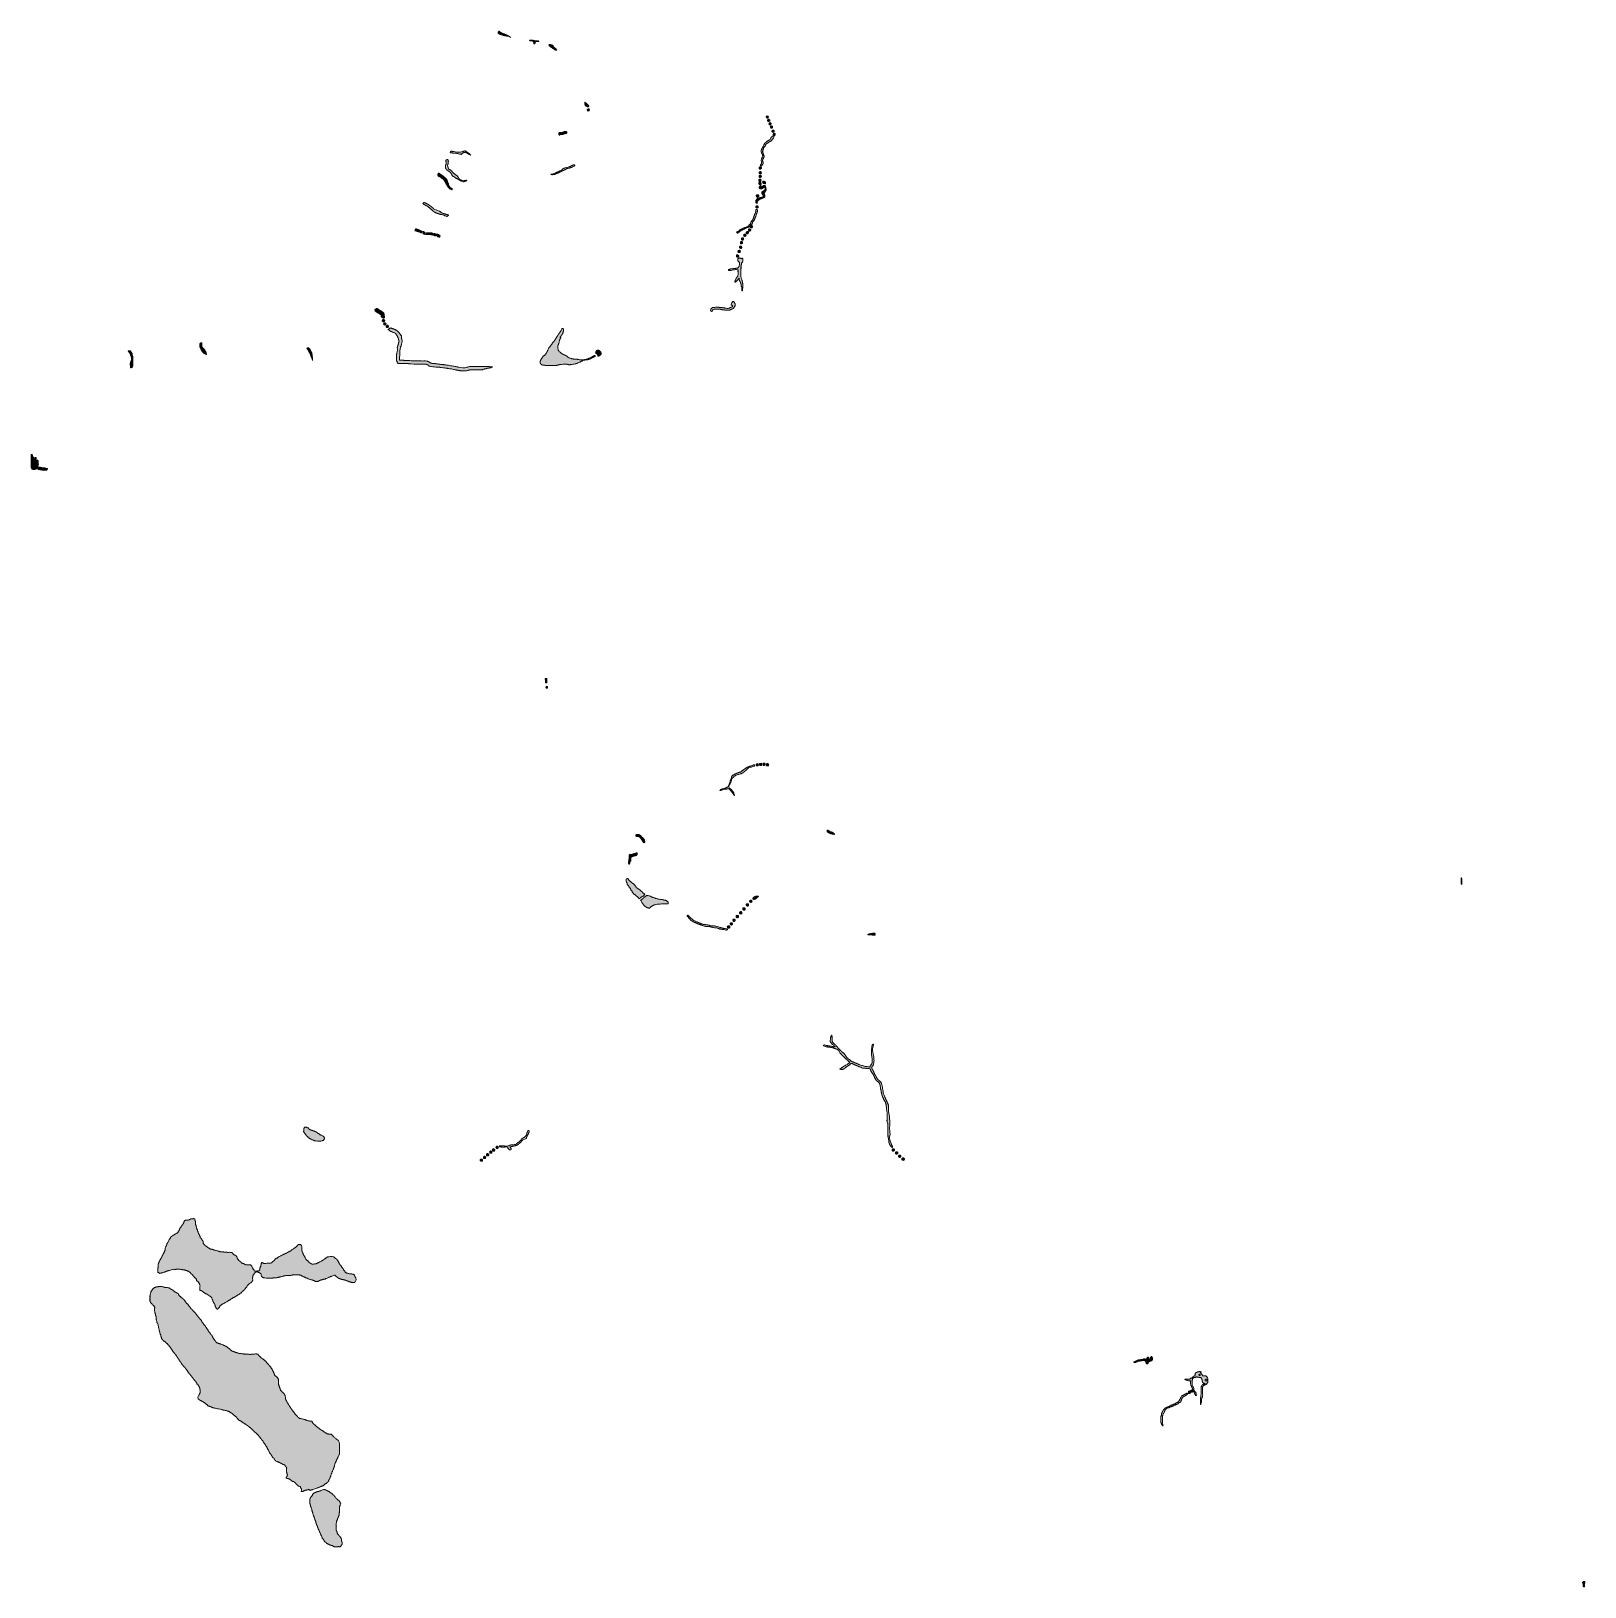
# Model space of a CAD drawing. Header units: inches. Extents: x -493 to 820, y -401 to 913.
import ezdxf

# ---------------------------------------------------------------- set-up
doc = ezdxf.new("R2010")
doc.units = ezdxf.units.IN
doc.header["$MEASUREMENT"] = 0
doc.layers.add('Layer 1', color=7, linetype='Continuous')

msp = doc.modelspace()

# ---------------------------------------------------------------- hatches: boundary and pattern name
at = {"layer": 'Layer 1', "true_color": 0xffffff}
for points in [[(-98.1, 913), (-98.1, 913), (-98.1, 913.1), (-98.1, 913.1), (-98, 913), (-97.9, 912.9), (-97.7, 912.7), (-97.5, 912.4), (-97.3, 912.3), (-97.2, 912.2), (-97, 912.2), (-96.9, 912.1), (-96.7, 912.1), (-96.6, 912), (-96.5, 911.9), (-96.4, 911.8), (-96.3, 911.7), (-96.1, 911.6), (-95.8, 911.5), (-95.5, 911.4), (-95.3, 911.3), (-95.2, 911.3), (-95.2, 911.2), (-95.1, 911.1), (-95.1, 911.1), (-95, 911.1), (-94.9, 911.1), (-94.8, 911.1), (-94.7, 911.1), (-94.7, 911.1), (-94.6, 911), (-94.6, 910.9), (-94.5, 910.9), (-94.3, 910.8), (-94, 910.8), (-93.7, 910.7), (-93.5, 910.6), (-93.4, 910.6), (-93.4, 910.6), (-93.3, 910.6), (-93.3, 910.6), (-93.3, 910.6), (-93.3, 910.5), (-93.3, 910.5), (-93.3, 910.5), (-92.3, 910.1), (-91.4, 909.7), (-90.6, 909.3), (-89.8, 908.8), (-89.6, 908.6), (-89.4, 908.5), (-89.2, 908.4), (-88.9, 908.3), (-88.8, 908.2), (-88.7, 908.2), (-88.6, 908.1), (-88.5, 908), (-88.4, 908), (-88.3, 908), (-88.2, 908), (-88.2, 907.9), (-88.3, 907.8), (-88.7, 907.9), (-89, 908.1), (-89.2, 908.3), (-89.8, 908.5), (-90.7, 908.7), (-91.6, 908.9), (-92.4, 909.1), (-92.7, 909.2), (-93.1, 909.2), (-93.5, 909.3), (-93.9, 909.4), (-94.2, 909.5), (-94.5, 909.6), (-94.7, 909.6), (-95.1, 909.7), (-95.5, 909.8), (-95.9, 910), (-96.3, 910.1), (-96.7, 910.3), (-96.8, 910.3), (-96.8, 910.3), (-96.8, 910.3), (-96.9, 910.4), (-97.1, 910.4), (-97.3, 910.5), (-97.6, 910.6), (-97.8, 910.7), (-97.9, 910.7), (-97.9, 910.8), (-98, 910.9), (-98, 910.9), (-98.2, 910.9), (-98.3, 911), (-98.4, 911), (-98.5, 911.1), (-98.7, 911.4), (-98.7, 911.9), (-98.6, 912.4), (-98.3, 912.8), (-98.3, 912.9), (-98.3, 912.9), (-98.2, 913)], [(-72.2, 905.4), (-71.9, 905.5), (-71.4, 905.5), (-70.8, 905.4), (-70.3, 905.4), (-69.9, 905.3), (-69.5, 905.3), (-69.1, 905.2), (-68.7, 905.2), (-68.1, 905.1), (-67.5, 904.9), (-66.8, 904.8), (-66.1, 904.8), (-65.8, 904.8), (-65.5, 904.8), (-65, 904.8), (-64.7, 904.8), (-64.6, 904.7), (-64.5, 904.7), (-64.4, 904.7), (-64.3, 904.7), (-64.5, 904.4), (-65, 904.3), (-65.6, 904.3), (-66, 904.3), (-66.1, 904.3), (-66.2, 904.3), (-66.3, 904.3), (-66.4, 904.2), (-66.6, 904.2), (-66.8, 904.2), (-67, 904.1), (-67.2, 903.9), (-67.2, 903.8), (-67.3, 903.8), (-67.3, 903.7), (-67.3, 903.6), (-67.4, 903.6), (-67.4, 903.5), (-67.5, 903.5), (-67.5, 903.5), (-67.6, 903.3), (-67.6, 903), (-67.7, 902.8), (-67.7, 902.5), (-67.9, 902.4), (-68.2, 902.3), (-68.4, 902.4), (-68.7, 902.6), (-68.7, 902.7), (-68.7, 902.7), (-68.7, 902.8), (-68.7, 902.9), (-68.8, 902.9), (-68.8, 902.9), (-68.8, 903), (-68.7, 903.1), (-68.6, 903.1), (-68.6, 903.1), (-68.5, 903.1), (-68.5, 903.1), (-68.4, 903.2), (-68.4, 903.4), (-68.3, 903.7), (-68.3, 903.8), (-68.5, 904.1), (-69, 904.4), (-69.6, 904.5), (-70.1, 904.7), (-70.6, 904.8), (-71.1, 904.9), (-71.6, 905), (-72.1, 905.2), (-72.1, 905.2), (-72.2, 905.2), (-72.2, 905.3), (-72.3, 905.3), (-72.3, 905.3), (-72.3, 905.4), (-72.2, 905.4)], [(-55.5, 901.7), (-55, 901.8), (-54.5, 901.7), (-53.9, 901.5), (-53.4, 901.4), (-53.3, 901.4), (-53.2, 901.3), (-53.1, 901.3), (-53, 901.3), (-53, 901.2), (-52.9, 901.1), (-52.9, 901), (-52.8, 900.9), (-52.7, 900.9), (-52.6, 900.9), (-52.6, 900.9), (-52.5, 900.8), (-52.3, 900.6), (-52.1, 900.2), (-51.9, 899.9), (-51.6, 899.6), (-51.5, 899.4), (-51.4, 899.2), (-51.2, 899), (-51, 898.8), (-50.9, 898.8), (-50.8, 898.7), (-50.7, 898.7), (-50.6, 898.6), (-50.2, 898.3), (-49.7, 897.7), (-49.3, 897.2), (-49.1, 896.9), (-49.2, 896.9), (-49.3, 897), (-49.4, 897.1), (-49.5, 897.1), (-49.6, 897.1), (-49.6, 896.9), (-49.7, 896.8), (-49.8, 896.8), (-49.9, 896.9), (-50, 896.9), (-50.1, 897), (-50.3, 897.1), (-50.4, 897.2), (-50.5, 897.2), (-50.6, 897.3), (-50.7, 897.3), (-50.9, 897.5), (-51.1, 897.6), (-51.4, 897.8), (-51.5, 897.9), (-51.7, 897.9), (-51.8, 898), (-51.9, 898), (-52.1, 898.1), (-52.2, 898.2), (-52.2, 898.2), (-52.3, 898.3), (-52.4, 898.4), (-52.4, 898.4), (-52.5, 898.4), (-52.6, 898.4), (-52.6, 898.4), (-52.7, 898.5), (-52.8, 898.6), (-52.9, 898.6), (-53, 898.7), (-53, 898.8), (-53, 898.8), (-53.1, 898.8), (-53.1, 898.8), (-53.2, 898.9), (-53.3, 899), (-53.4, 899.1), (-53.5, 899.1), (-53.6, 899.2), (-53.7, 899.3), (-53.9, 899.4), (-54, 899.5), (-54.1, 899.6), (-54.3, 899.7), (-54.5, 899.8), (-54.7, 900), (-55.1, 900.3), (-55.5, 900.7), (-55.8, 901.1), (-55.8, 901.6), (-55.7, 901.6), (-55.6, 901.7), (-55.5, 901.7)], [(-25.5, 853.1), (-25.3, 853.1), (-25.1, 852.8), (-24.9, 852.5), (-24.6, 852.2), (-24.5, 852.2), (-24.4, 852.2), (-24.3, 852.2), (-24.2, 852.1), (-24.1, 852.1), (-24, 852), (-23.9, 851.9), (-23.8, 851.8), (-23.8, 851.8), (-23.7, 851.8), (-23.7, 851.7), (-23.7, 851.7), (-23.6, 851.7), (-23.5, 851.7), (-23.4, 851.6), (-23.4, 851.6), (-23.4, 851.6), (-23.4, 851.5), (-23.4, 851.4), (-23.4, 851.4), (-23.3, 851.4), (-23.3, 851.4), (-23.2, 851.4), (-23.2, 851.4), (-23.1, 851.3), (-23.2, 851.2), (-23.2, 851.1), (-23.2, 851.1), (-23.1, 851), (-23.1, 851), (-23, 851), (-22.9, 851), (-22.9, 850.9), (-22.8, 850.8), (-22.8, 850.7), (-22.7, 850.5), (-22.6, 850.4), (-22.4, 850.2), (-22.3, 850), (-22.2, 849.8), (-22.2, 849.7), (-22.2, 849.5), (-22.3, 849.3), (-22.3, 849.2), (-22.6, 849.1), (-23.1, 849.2), (-23.6, 849.4), (-24, 849.6), (-24.3, 849.7), (-24.7, 850), (-25, 850.2), (-25.3, 850.4), (-25.5, 851), (-25.5, 851.5), (-25.5, 852.2), (-25.5, 852.9), (-25.5, 852.9), (-25.5, 853), (-25.5, 853)], [(-22.6, 847.3), (-22.6, 847.3), (-22.4, 847.3), (-22.2, 847.4), (-22, 847.4), (-21.9, 847.3), (-21.9, 847.2), (-21.8, 847), (-21.8, 846.8), (-21.7, 846.7), (-21.7, 846.5), (-21.6, 846.2), (-21.7, 846), (-21.9, 845.8), (-22.2, 845.7), (-22.6, 845.5), (-22.9, 845.6), (-23.2, 845.8), (-23.4, 846.2), (-23.4, 846.6), (-23.4, 846.9), (-23.3, 847), (-23.1, 847.1), (-22.8, 847.2)], [(128.4, 841.2), (128.4, 841.2), (128.4, 841.3), (128.4, 841.3), (128.4, 841.3), (128.6, 841.4), (128.9, 841.3), (129.1, 841.3), (129.2, 841.2), (129.2, 841.2), (129.2, 841.2), (129.2, 841.1), (129.3, 841.1), (129.4, 841), (129.5, 840.8), (129.6, 840.5), (129.6, 840.3), (129.5, 839.9), (129.2, 839.7), (128.8, 839.5), (128.5, 839.5), (128, 839.8), (127.8, 840.3), (127.8, 840.8)], [(-42.5, 828.3), (-42.5, 828.3), (-42.5, 828.4), (-42.5, 828.4), (-42.4, 828.4), (-42.2, 828.4), (-42, 828.4), (-41.7, 828.4), (-41.4, 828.3), (-41.2, 828.3), (-41, 828.2), (-40.9, 828.1), (-40.7, 827.9), (-40.6, 827.7), (-40.6, 827.5), (-40.6, 827.3), (-40.7, 827), (-40.8, 827), (-40.8, 826.9), (-40.9, 826.8), (-40.9, 826.7), (-41.2, 826.7), (-41.4, 826.7), (-41.6, 826.7), (-41.9, 826.6), (-42, 826.6), (-42.2, 826.5), (-42.3, 826.4), (-42.5, 826.3), (-42.7, 826.3), (-42.9, 826.2), (-43.1, 826.2), (-43.3, 826.2), (-43.3, 826.2), (-43.3, 826.1), (-43.3, 826.1), (-43.4, 826.1), (-43.5, 826.1), (-43.6, 826.1), (-43.7, 826.1), (-43.8, 826.1), (-43.9, 826), (-44.1, 825.9), (-44.4, 825.8), (-44.5, 825.8), (-44.9, 825.8), (-45.3, 825.8), (-45.7, 825.8), (-45.9, 825.8), (-46.3, 825.6), (-46.6, 825.4), (-47, 825.2), (-47.3, 825.2), (-47.3, 825.3), (-47.3, 825.5), (-47.5, 825.8), (-47.5, 825.9), (-47.5, 825.9), (-47.6, 826), (-47.6, 826.1), (-47.6, 826.2), (-47.4, 827.1), (-46.8, 827.4), (-45.8, 827.4), (-44.8, 827.5), (-44.4, 827.5), (-44.1, 827.7), (-43.8, 827.8), (-43.6, 827.9), (-43.5, 827.9), (-43.5, 828), (-43.4, 828.1), (-43.4, 828.1), (-43.3, 828.1), (-43.2, 828.1), (-43.1, 828.1), (-43.1, 828.1), (-43, 828.1), (-42.9, 828.2), (-42.8, 828.3)], [(129.5, 838.5), (129.5, 838.5), (129.5, 838.5), (129.5, 838.6), (129.5, 838.6), (129.9, 838.6), (130.3, 838.5), (130.6, 838.2), (130.8, 837.8), (130.8, 837.5), (130.7, 837.2), (130.6, 837), (130.5, 836.9), (130.1, 836.8), (129.7, 836.8), (129.3, 836.9), (129, 837.1), (128.9, 837.3), (128.9, 837.5), (128.9, 837.8), (129, 838.2), (129.1, 838.3), (129.2, 838.3), (129.3, 838.4)], [(130.7, 835.6), (130.7, 835.6), (130.7, 835.7), (130.7, 835.7), (130.7, 835.7), (131.1, 835.8), (131.4, 835.7), (131.7, 835.6), (131.8, 835.4), (131.9, 835.1), (132, 834.7), (131.8, 834.3), (131.6, 834), (131.3, 833.9), (130.9, 833.9), (130.5, 834), (130.3, 834.2), (130.2, 834.4), (130.2, 834.6), (130.1, 834.8), (130.2, 835.1), (130.2, 835.3), (130.3, 835.4), (130.5, 835.5)], [(131.8, 832.9), (131.9, 832.9), (131.8, 832.9), (131.8, 833), (131.8, 833), (132.3, 833), (132.7, 832.8), (133, 832.5), (133.1, 832.1), (133.1, 831.7), (132.9, 831.3), (132.6, 831.1), (132.4, 831.1), (131.7, 831.2), (131.3, 831.7), (131.3, 832.4)], [(133.4, 829.4), (133.4, 829.4), (133.5, 829.4), (133.5, 829.5), (133.5, 829.5), (133.7, 829.4), (134, 829.3), (134.2, 829.2), (134.4, 829.1), (134.4, 829), (134.5, 828.8), (134.5, 828.6), (134.5, 828.4), (134.5, 828.3), (134.4, 828.3), (134.4, 828.2), (134.4, 828.2), (134.3, 828), (134.3, 827.9), (134.2, 827.8), (134, 827.7), (133.5, 827.6), (133.1, 827.7), (132.7, 828), (132.6, 828.4), (132.6, 828.6), (132.6, 828.7), (132.7, 828.8), (132.8, 828.9), (132.9, 829.1), (133, 829.2), (133.1, 829.3)], [(133.3, 824.5), (133.3, 824.5), (133.3, 824.6), (133.3, 824.6), (133.3, 824.6), (133.4, 824.5), (133.5, 824.4), (133.6, 824.3), (133.6, 824.3), (133.8, 824.3), (133.9, 824.3), (134, 824.3), (134.1, 824.3), (134.4, 823.8), (134.2, 823.3), (133.8, 822.7), (133.3, 822.2), (133.2, 822), (133, 821.7), (132.8, 821.5), (132.7, 821.3), (132.6, 821.1), (132.4, 820.9), (132.3, 820.7), (132.2, 820.5), (132, 820.3), (131.7, 820.2), (131.4, 820.1), (131.1, 819.9), (131, 819.9), (130.8, 819.8), (130.6, 819.7), (130.5, 819.6), (130.4, 819.5), (130.2, 819.4), (130.1, 819.3), (129.9, 819.2), (129.7, 819), (129.4, 818.8), (129.1, 818.6), (128.8, 818.4), (128.7, 818.3), (128.7, 818.2), (128.6, 818.2), (128.6, 818.1), (128.5, 818.1), (128.4, 818.1), (128.2, 818.1), (128.1, 818), (128.1, 818), (128, 817.8), (127.9, 817.7), (127.8, 817.6), (127.7, 817.6), (127.6, 817.6), (127.5, 817.5), (127.4, 817.4), (127.3, 817.3), (127.3, 817.1), (127.2, 816.9), (127.2, 816.8), (127.1, 816.6), (127.1, 816.5), (127, 816.4), (127, 816.2), (126.9, 816.2), (126.9, 816.2), (126.8, 816.2), (126.8, 816.1), (126.8, 816.1), (126.8, 816), (126.8, 816), (126.8, 815.9), (126.5, 815.6), (126.2, 815.3), (125.9, 815), (125.7, 814.8), (125.6, 814.5), (125.6, 814.1), (125.6, 813.8), (125.5, 813.5), (125.5, 813.5), (125.4, 813.5), (125.4, 813.4), (125.4, 813.4), (125.3, 813.1), (125.1, 812.7), (124.9, 812.4), (124.8, 812), (124.7, 811.8), (124.7, 811.5), (124.7, 811.3), (124.8, 811.1), (124.8, 810.9), (124.9, 810.8), (124.9, 810.7), (125, 810.5), (125, 810.4), (125.1, 810.4), (125.1, 810.3), (125.2, 810.2), (125.2, 809.9), (125.3, 809.6), (125.3, 809.3), (125.4, 809), (125.5, 808.7), (125.7, 808.3), (125.8, 808), (125.9, 807.6), (125.9, 807.2), (125.9, 806.9), (125.8, 806.5), (125.7, 806.2), (125.6, 806), (125.5, 805.7), (125.4, 805.4), (125.3, 805.2), (125.2, 805.1), (125.1, 805), (125, 804.9), (124.9, 804.8), (124.8, 804.7), (124.8, 804.6), (124.8, 804.4), (124.8, 804.3), (124.7, 804.2), (124.6, 804.1), (124.6, 804.1), (124.5, 804), (124.6, 803.6), (124.7, 803.3), (124.8, 803), (125, 802.7), (125.1, 802.5), (125.2, 802.2), (125.2, 801.9), (125.3, 801.5), (125.3, 801.5), (125.3, 801.4), (125.3, 801.4), (125.3, 801.3), (125.2, 801.1), (125, 800.9), (124.8, 800.7), (124.6, 800.5), (124.6, 800.4), (124.6, 800.3), (124.6, 800.2), (124.5, 800.1), (124.5, 800.1), (124.4, 800.1), (124.4, 800.1), (124.3, 800), (124.3, 800), (124.3, 799.9), (124.3, 799.9), (124.3, 799.8), (124.2, 799.7), (124.1, 799.5), (123.9, 799.3), (123.7, 799.2), (123.5, 799.2), (123.4, 799.2), (123.3, 799.3), (123.2, 799.3), (122.8, 799.5), (122.7, 799.7), (123, 800), (123.3, 800.4), (123.5, 800.7), (123.7, 801), (123.8, 801.2), (123.9, 801.4), (123.9, 802), (123.8, 802.6), (123.6, 803.1), (123.5, 803.6), (123.5, 804), (123.6, 804.4), (123.7, 804.8), (123.8, 805.1), (123.8, 805.2), (123.9, 805.3), (124, 805.4), (124, 805.4), (124.1, 805.6), (124.2, 805.9), (124.2, 806.1), (124.3, 806.3), (124.5, 806.6), (124.7, 807), (124.8, 807.4), (124.8, 808), (124.7, 808.3), (124.6, 808.6), (124.5, 808.9), (124.3, 809.1), (124.3, 809.3), (124.2, 809.4), (124.2, 809.5), (124.1, 809.6), (124.1, 809.6), (124.1, 809.7), (124.1, 809.7), (124.1, 809.8), (124, 809.9), (123.9, 810.2), (123.8, 810.5), (123.7, 810.7), (123.7, 810.8), (123.6, 810.8), (123.6, 810.8), (123.6, 810.8), (123.6, 811), (123.5, 811.2), (123.4, 811.4), (123.4, 811.6), (123.4, 811.8), (123.4, 812.1), (123.5, 812.4), (123.6, 812.6), (123.6, 812.7), (123.6, 812.7), (123.7, 812.7), (123.7, 812.7), (123.7, 812.8), (123.7, 812.9), (123.8, 813), (123.8, 813.1), (124, 813.5), (124.2, 814), (124.5, 814.5), (124.8, 815), (125, 815.4), (125.2, 815.7), (125.4, 816.1), (125.6, 816.5), (125.8, 816.9), (126, 817.3), (126.1, 817.7), (126.3, 818), (126.4, 818.1), (126.4, 818.1), (126.4, 818.1), (126.4, 818.1), (126.5, 818.3), (126.7, 818.4), (126.8, 818.5), (127, 818.6), (127.1, 818.7), (127.1, 818.8), (127.2, 819), (127.3, 819.1), (127.4, 819.1), (127.5, 819.2), (127.5, 819.2), (127.6, 819.2), (127.7, 819.3), (127.9, 819.4), (128.1, 819.6), (128.2, 819.7), (128.6, 820), (128.9, 820.2), (129.2, 820.4), (129.5, 820.7), (129.6, 820.7), (129.7, 820.7), (129.8, 820.8), (129.8, 820.8), (129.9, 820.9), (130, 820.9), (130.1, 821), (130.3, 821.1), (130.3, 821.1), (130.4, 821.2), (130.4, 821.2), (130.5, 821.2), (130.6, 821.3), (130.8, 821.3), (130.9, 821.4), (131, 821.4), (131.1, 821.6), (131.2, 821.9), (131.3, 822.3), (131.4, 822.6), (131.5, 822.6), (131.5, 822.7), (131.6, 822.7), (131.6, 822.8), (131.7, 822.9), (131.8, 823.1), (131.9, 823.2), (132, 823.3), (132, 823.4), (132, 823.4), (132, 823.4), (132.1, 823.4), (132.2, 823.6), (132.5, 823.9), (132.8, 824.2), (133, 824.4), (133.1, 824.4), (133.3, 824.3), (133.4, 824.2), (133.4, 824.2), (133.4, 824.2), (133.4, 824.3), (133.3, 824.4)], [(134.3, 826.7), (134.3, 826.7), (134.4, 826.8), (134.4, 826.8), (134.5, 826.8), (134.9, 826.8), (135.2, 826.6), (135.4, 826.2), (135.4, 825.8), (135.4, 825.7), (135.4, 825.6), (135.4, 825.6), (135.3, 825.6), (135.3, 825.4), (135.2, 825.2), (135.1, 825.1), (134.9, 825), (134.1, 825), (133.6, 825.6), (133.6, 826.2)], [(-141.6, 804.7), (-141.6, 804.7), (-141.6, 804.8), (-141.6, 804.8), (-141.5, 804.8), (-141.4, 804.6), (-141.3, 804.4), (-141.1, 804.1), (-141, 803.9), (-141, 803.7), (-140.9, 803.6), (-140.8, 803.4), (-140.8, 803.1), (-140.8, 803.1), (-140.9, 803), (-140.9, 803), (-140.9, 802.9), (-140.9, 802.8), (-140.9, 802.7), (-140.9, 802.7), (-140.9, 802.5), (-140.9, 802.3), (-140.9, 802), (-140.9, 801.8), (-140.9, 801.5), (-141, 801.2), (-141.1, 800.9), (-141.2, 800.6), (-141.3, 800.3), (-141.4, 799.6), (-141.3, 798.8), (-141.2, 798.1), (-141, 797.5), (-140.8, 797.2), (-140.6, 796.9), (-140.3, 796.6), (-140.1, 796.3), (-139.9, 796.3), (-139.8, 796.2), (-139.7, 796.2), (-139.5, 796.1), (-139.4, 796), (-139.4, 796), (-139.3, 795.9), (-139.2, 795.8), (-139.1, 795.8), (-139.1, 795.8), (-139, 795.7), (-138.9, 795.7), (-138.9, 795.7), (-138.8, 795.6), (-138.8, 795.5), (-138.8, 795.5), (-138.5, 795.3), (-138.3, 795.1), (-138, 794.9), (-137.7, 794.6), (-137.7, 794.5), (-137.6, 794.4), (-137.6, 794.3), (-137.5, 794.2), (-137.4, 794.2), (-137.4, 794.1), (-137.3, 794.1), (-137.2, 794), (-137.1, 793.9), (-137.1, 793.8), (-137, 793.7), (-137, 793.6), (-136.9, 793.5), (-136.8, 793.5), (-136.7, 793.4), (-136.7, 793.4), (-136.4, 793.2), (-136.2, 792.9), (-136, 792.7), (-135.7, 792.5), (-135.5, 792.4), (-135.3, 792.2), (-135, 792), (-134.8, 791.8), (-134.6, 791.7), (-134.4, 791.6), (-134.2, 791.5), (-134, 791.4), (-133.8, 791.2), (-133.6, 791.1), (-133.4, 791), (-133.3, 790.9), (-133.3, 790.9), (-133.3, 790.8), (-133.3, 790.8), (-133.3, 790.7), (-133.2, 790.6), (-133.1, 790.5), (-133, 790.3), (-132.9, 790.1), (-132.8, 790.1), (-132.7, 790), (-132.7, 790), (-132.6, 790), (-132.6, 789.9), (-132.6, 789.8), (-132.7, 789.7), (-132.6, 789.7), (-132.6, 789.6), (-132.5, 789.6), (-132.4, 789.5), (-132.3, 789.5), (-132.3, 789.4), (-132.2, 789.3), (-132.2, 789.1), (-132.1, 789), (-132, 788.9), (-131.9, 788.7), (-131.8, 788.5), (-131.7, 788.3), (-131.6, 788.3), (-131.6, 788.2), (-131.5, 788.2), (-131.5, 788.2), (-131.5, 788.1), (-131.5, 788.1), (-131.5, 788), (-131.5, 788), (-131.4, 788), (-131.4, 788), (-131.3, 788), (-131.3, 788), (-131, 787.7), (-130.7, 787.6), (-130.4, 787.4), (-130, 787.2), (-129.6, 787.1), (-129.2, 786.9), (-128.8, 786.8), (-128.4, 786.7), (-128, 786.7), (-127.5, 786.8), (-127, 786.8), (-126.5, 786.9), (-126.2, 787), (-126, 787), (-125.8, 787.1), (-125.7, 787.1), (-125.6, 787.1), (-125.6, 787), (-125.6, 787), (-125.5, 786.9), (-125.5, 786.9), (-125.4, 786.9), (-125.4, 786.9), (-125.3, 786.9), (-125.3, 786.9), (-125.2, 786.8), (-125.2, 786.7), (-125.1, 786.7), (-125.2, 786.6), (-125.3, 786.6), (-125.5, 786.6), (-125.8, 786.6), (-126, 786.5), (-126.2, 786.4), (-126.3, 786.3), (-126.4, 786.3), (-126.7, 786.2), (-127, 786), (-127.4, 785.9), (-127.8, 785.9), (-128.3, 785.9), (-128.9, 786), (-129.5, 786.2), (-130, 786.4), (-130.4, 786.6), (-130.8, 786.8), (-131.3, 787.1), (-131.7, 787.3), (-131.8, 787.4), (-131.8, 787.4), (-131.9, 787.5), (-132, 787.5), (-132.1, 787.6), (-132.1, 787.7), (-132.2, 787.7), (-132.2, 787.8), (-132.4, 787.8), (-132.5, 787.9), (-132.7, 787.9), (-132.9, 788), (-132.9, 788), (-132.9, 788.1), (-132.9, 788.1), (-133, 788.2), (-133.1, 788.2), (-133.3, 788.3), (-133.5, 788.4), (-133.7, 788.5), (-133.8, 788.6), (-133.9, 788.7), (-134.1, 788.8), (-134.2, 788.9), (-134.3, 789), (-134.4, 789), (-134.5, 789), (-134.5, 789), (-134.7, 789.1), (-134.8, 789.2), (-134.9, 789.4), (-135, 789.5), (-135.1, 789.5), (-135.2, 789.5), (-135.3, 789.5), (-135.4, 789.6), (-135.4, 789.6), (-135.5, 789.7), (-135.5, 789.7), (-135.6, 789.8), (-135.7, 789.8), (-135.9, 789.9), (-136, 790), (-136.1, 790.1), (-136.2, 790.1), (-136.3, 790.2), (-136.4, 790.3), (-136.5, 790.3), (-136.7, 790.4), (-137, 790.6), (-137.3, 790.8), (-137.5, 791), (-137.5, 791.1), (-137.6, 791.2), (-137.6, 791.2), (-137.6, 791.3), (-137.7, 791.3), (-137.7, 791.4), (-137.8, 791.5), (-137.8, 791.6), (-137.9, 791.6), (-137.9, 791.7), (-138, 791.9), (-138, 792), (-138.2, 792.3), (-138.4, 792.7), (-138.6, 793), (-138.8, 793.3), (-139.1, 793.6), (-139.4, 794), (-139.8, 794.3), (-140.2, 794.5), (-140.5, 794.7), (-140.8, 794.9), (-141.1, 795.2), (-141.4, 795.4), (-141.6, 795.5), (-141.7, 795.6), (-141.9, 795.7), (-142.1, 795.9), (-142.1, 796), (-142.1, 796), (-142.1, 796.1), (-142.1, 796.1), (-142.1, 796.1), (-142.2, 796.1), (-142.2, 796.1), (-142.3, 796.1), (-142.4, 796.2), (-142.5, 796.4), (-142.7, 796.6), (-142.8, 796.8), (-142.9, 796.8), (-142.9, 796.9), (-143, 796.9), (-143, 797), (-143.1, 797.1), (-143.1, 797.2), (-143.1, 797.4), (-143.1, 797.6), (-143.2, 797.9), (-143.2, 798.4), (-143.2, 799), (-143.2, 799.4), (-143.2, 799.6), (-143.1, 799.8), (-143, 800), (-142.9, 800.3), (-142.8, 800.6), (-142.6, 801), (-142.6, 801.5), (-142.6, 802.1), (-142.6, 802.2), (-142.6, 802.4), (-142.7, 802.5), (-142.7, 802.7), (-142.8, 802.8), (-142.9, 803), (-143, 803.3), (-143, 803.4), (-143, 803.6), (-142.9, 803.8), (-142.8, 804), (-142.6, 804.2), (-142.4, 804.3), (-142.2, 804.4), (-142, 804.5), (-141.9, 804.6), (-141.8, 804.6), (-141.8, 804.7), (-141.7, 804.7)], [(-122.2, 808.5), (-122.2, 808.5), (-122.3, 808.5), (-122.3, 808.5), (-122.4, 808.5), (-122.4, 808.6), (-122.5, 808.6), (-122.5, 808.7), (-122.6, 808.7), (-122.6, 808.7), (-122.7, 808.7), (-122.7, 808.7), (-122.8, 808.7), (-123.1, 808.9), (-123.6, 809.1), (-124, 809.3), (-124.4, 809.6), (-124.5, 809.6), (-124.6, 809.7), (-124.8, 809.8), (-124.9, 809.9), (-125.3, 810.1), (-125.7, 810.4), (-126.2, 810.7), (-126.7, 810.7), (-126.8, 810.7), (-126.9, 810.7), (-127, 810.7), (-127.2, 810.6), (-127.6, 810.5), (-128.1, 810.4), (-128.5, 810.2), (-128.8, 810), (-128.9, 809.9), (-129, 809.8), (-129.1, 809.6), (-129.3, 809.5), (-129.4, 809.3), (-129.5, 809.1), (-129.6, 809), (-129.7, 808.9), (-129.9, 808.9), (-130.3, 809), (-130.8, 809), (-131.2, 809), (-131.5, 809.1), (-131.9, 809.3), (-132.3, 809.4), (-132.7, 809.6), (-133.1, 809.7), (-133.6, 809.8), (-134, 809.8), (-134.4, 809.9), (-134.9, 809.9), (-135.4, 809.9), (-135.9, 810), (-136.3, 810), (-136.4, 810), (-136.4, 810), (-136.5, 810.1), (-136.6, 810.1), (-136.9, 810.1), (-137.3, 810.2), (-137.7, 810.3), (-138, 810.3), (-138.4, 810.3), (-138.8, 810.3), (-139.1, 810.3), (-139.3, 810.3), (-139.3, 810.4), (-139.2, 810.5), (-139.1, 810.6), (-139.1, 810.6), (-139, 810.8), (-138.9, 811), (-138.9, 811.2), (-138.8, 811.4), (-138.8, 811.5), (-138.7, 811.5), (-138.7, 811.6), (-138.7, 811.7), (-138.4, 811.7), (-137.9, 811.6), (-137.5, 811.5), (-137.3, 811.5), (-137, 811.4), (-136.6, 811.4), (-136.3, 811.4), (-135.9, 811.4), (-135.9, 811.4), (-135.9, 811.3), (-135.9, 811.3), (-135.8, 811.3), (-135.1, 811.1), (-134.1, 810.9), (-133.2, 810.8), (-132.3, 810.7), (-131.3, 810.7), (-130.5, 810.8), (-129.7, 811), (-128.8, 811.3), (-128.4, 811.4), (-128.1, 811.6), (-127.7, 811.8), (-127.3, 811.9), (-127.1, 811.9), (-126.9, 812), (-126.7, 812), (-126.5, 812), (-126.3, 811.9), (-126.2, 811.8), (-126, 811.6), (-125.9, 811.5), (-125.8, 811.4), (-125.7, 811.4), (-125.6, 811.3), (-125.4, 811.3), (-125.4, 811.2), (-125.4, 811.2), (-125.4, 811.1), (-125.3, 811.1), (-125.2, 811), (-125.1, 810.9), (-125, 810.8), (-124.8, 810.7), (-124.5, 810.5), (-124.2, 810.3), (-123.8, 810), (-123.5, 809.8), (-123.5, 809.7), (-123.5, 809.7), (-123.5, 809.6), (-123.4, 809.6), (-123.4, 809.6), (-123.3, 809.6), (-123.3, 809.6), (-123.2, 809.6), (-123, 809.4), (-122.8, 809.2), (-122.6, 808.9), (-122.4, 808.7), (-122.3, 808.7), (-122.2, 808.6), (-122.1, 808.6), (-122.1, 808.5), (-121.9, 808.4), (-121.8, 808.3), (-121.8, 808.2), (-122.1, 808.3), (-122.1, 808.3), (-122.1, 808.4), (-122.1, 808.5)], [(-149.2, 793.1), (-149.1, 793.1), (-149.1, 793.1), (-149, 793.2), (-148.9, 793.2), (-148.8, 793.1), (-148.7, 793), (-148.6, 792.8), (-148.4, 792.7), (-148.3, 792.7), (-148.3, 792.7), (-148.2, 792.7), (-148.1, 792.6), (-148.1, 792.6), (-148, 792.5), (-148, 792.5), (-148, 792.4), (-147.9, 792.4), (-147.8, 792.4), (-147.8, 792.3), (-147.7, 792.3), (-147.5, 792.2), (-147.4, 792.1), (-147.2, 791.9), (-147, 791.8), (-147, 791.7), (-146.9, 791.7), (-146.8, 791.7), (-146.7, 791.7), (-146.7, 791.6), (-146.6, 791.6), (-146.6, 791.5), (-146.5, 791.5), (-146.4, 791.4), (-146.4, 791.4), (-146.3, 791.4), (-146.2, 791.4), (-146.2, 791.3), (-146.1, 791.3), (-146.1, 791.2), (-146.1, 791.1), (-146, 791.1), (-145.9, 791.1), (-145.8, 791.1), (-145.8, 791), (-145.7, 791), (-145.7, 790.9), (-145.6, 790.9), (-145.6, 790.8), (-145.1, 790.5), (-144.6, 790), (-144, 789.6), (-143.4, 789), (-143.2, 788.9), (-143, 788.7), (-142.8, 788.5), (-142.6, 788.3), (-142.6, 788.2), (-142.5, 788.1), (-142.5, 788), (-142.5, 788), (-142.4, 787.9), (-142.2, 787.7), (-142.1, 787.6), (-142, 787.4), (-142, 787.4), (-142, 787.3), (-142, 787.3), (-142, 787.2), (-141.8, 787), (-141.7, 786.6), (-141.5, 786.2), (-141.4, 785.7), (-141.4, 785.5), (-141.3, 785.3), (-141.3, 785.1), (-141.2, 784.9), (-141.2, 784.8), (-141.1, 784.7), (-141, 784.6), (-141, 784.6), (-140.9, 784.3), (-140.8, 784), (-140.7, 783.7), (-140.6, 783.4), (-140.3, 782.7), (-140, 782.1), (-139.6, 781.4), (-139.1, 780.9), (-139, 780.8), (-138.9, 780.8), (-138.9, 780.7), (-138.8, 780.7), (-138.7, 780.6), (-138.6, 780.5), (-138.4, 780.4), (-138.3, 780.3), (-138.1, 780.3), (-137.9, 780.1), (-137.7, 780), (-137.5, 779.8), (-137.5, 779.6), (-137.5, 779.4), (-137.5, 779.2), (-137.5, 779.2), (-137.8, 779.1), (-138.3, 779.3), (-138.8, 779.6), (-139.3, 779.8), (-139.5, 779.9), (-139.6, 779.9), (-139.8, 780), (-139.9, 780), (-140, 780.1), (-139.9, 780.1), (-139.9, 780.2), (-139.9, 780.2), (-140, 780.3), (-140.1, 780.2), (-140.1, 780.2), (-140.2, 780.2), (-140.5, 780.6), (-140.9, 781.1), (-141.2, 781.6), (-141.5, 782.1), (-141.8, 782.5), (-142, 782.9), (-142.2, 783.2), (-142.5, 783.6), (-142.6, 783.7), (-142.7, 783.8), (-142.7, 783.9), (-142.8, 784.1), (-142.9, 784.3), (-143, 784.6), (-143, 784.9), (-143.1, 785.2), (-143.3, 785.5), (-143.5, 785.7), (-143.7, 785.9), (-143.9, 786.2), (-144, 786.4), (-144.1, 786.7), (-144.2, 786.9), (-144.3, 787.1), (-144.4, 787.3), (-144.5, 787.4), (-144.7, 787.6), (-144.8, 787.8), (-145, 787.9), (-145.1, 788), (-145.2, 788.2), (-145.3, 788.3), (-145.4, 788.3), (-145.5, 788.3), (-145.5, 788.3), (-145.6, 788.3), (-145.8, 788.5), (-146, 788.6), (-146.4, 788.8), (-146.6, 788.9), (-146.7, 789), (-146.7, 789), (-146.8, 789), (-146.8, 789), (-146.9, 789.1), (-147, 789.3), (-147, 789.4), (-147.1, 789.6), (-147.2, 789.6), (-147.3, 789.6), (-147.3, 789.6), (-147.4, 789.7), (-147.4, 789.7), (-147.5, 789.8), (-147.6, 789.8), (-147.7, 789.9), (-147.7, 789.9), (-147.9, 790), (-148, 790), (-148.1, 790.1), (-148.2, 790.1), (-148.2, 790.2), (-148.3, 790.3), (-148.3, 790.3), (-148.5, 790.3), (-148.6, 790.3), (-148.8, 790.4), (-148.9, 790.4), (-149, 790.5), (-149, 790.5), (-149.1, 790.6), (-149.2, 790.6), (-149.2, 790.6), (-149.3, 790.7), (-149.3, 790.7), (-149.4, 790.7), (-149.4, 790.8), (-149.4, 790.8), (-149.4, 790.9), (-149.4, 790.9), (-149.5, 791), (-149.6, 791), (-149.6, 791), (-149.7, 791.1), (-149.7, 791.5), (-149.6, 792.1), (-149.4, 792.7)], [(-34.7, 800), (-34.7, 800.1), (-34.7, 800.1), (-34.6, 800.1), (-34.6, 800.1), (-34.5, 800.1), (-34.4, 800.1), (-34.4, 800), (-34.3, 799.9), (-34.2, 799.9), (-34.1, 799.8), (-34, 799.8), (-34, 799.7), (-34.1, 799.3), (-34.6, 799), (-35.3, 798.6), (-36, 798.3), (-36.3, 798.2), (-36.6, 798.1), (-36.9, 798), (-37.2, 797.9), (-37.3, 797.9), (-37.5, 797.8), (-37.6, 797.7), (-37.8, 797.6), (-37.8, 797.6), (-37.9, 797.6), (-38, 797.5), (-38.1, 797.5), (-38.1, 797.5), (-38.2, 797.4), (-38.3, 797.3), (-38.3, 797.3), (-38.8, 797.2), (-39.3, 797.2), (-39.9, 797.1), (-40.3, 797.1), (-40.6, 797), (-40.8, 796.9), (-41.1, 796.7), (-41.4, 796.5), (-41.4, 796.5), (-41.5, 796.4), (-41.5, 796.4), (-41.6, 796.3), (-41.8, 796.3), (-41.9, 796.2), (-42.1, 796.1), (-42.3, 796), (-42.4, 796), (-42.4, 795.9), (-42.4, 795.8), (-42.4, 795.8), (-42.5, 795.8), (-42.5, 795.8), (-42.6, 795.8), (-42.6, 795.8), (-42.7, 795.8), (-42.8, 795.7), (-42.8, 795.6), (-42.9, 795.6), (-43.1, 795.5), (-43.4, 795.4), (-43.7, 795.4), (-44, 795.3), (-44, 795.3), (-44.1, 795.2), (-44.1, 795.2), (-44.1, 795.2), (-44.3, 795.1), (-44.6, 795), (-44.8, 794.9), (-45, 794.9), (-45.1, 794.8), (-45.2, 794.7), (-45.4, 794.6), (-45.5, 794.4), (-45.8, 794.2), (-46.2, 794), (-46.7, 793.8), (-47.1, 793.6), (-47.3, 793.5), (-47.6, 793.4), (-47.9, 793.3), (-48.1, 793.3), (-48.4, 793.2), (-48.8, 793), (-49.2, 792.9), (-49.5, 792.7), (-49.5, 792.7), (-49.6, 792.7), (-49.6, 792.6), (-49.6, 792.6), (-50, 792.5), (-50.3, 792.4), (-50.7, 792.1), (-51, 792), (-51.2, 792), (-51.6, 792), (-52, 792), (-52.5, 791.9), (-52.7, 791.9), (-53, 791.8), (-53.4, 791.8), (-53.8, 791.9), (-53.8, 791.9), (-53.8, 791.9), (-53.8, 792), (-53.9, 792), (-53.9, 792), (-54, 792), (-54.1, 792.1), (-54.2, 792.1), (-54, 792.2), (-53.5, 792.3), (-53, 792.3), (-52.7, 792.3), (-52.3, 792.5), (-51.8, 792.7), (-51.3, 792.9), (-50.8, 793.2), (-50.6, 793.2), (-50.4, 793.3), (-50.3, 793.4), (-50.1, 793.5), (-50, 793.5), (-49.9, 793.5), (-49.9, 793.5), (-49.8, 793.5), (-49.8, 793.5), (-49.6, 793.6), (-49.5, 793.7), (-49.3, 793.8), (-49.3, 793.8), (-49.2, 793.8), (-49.1, 793.8), (-49.1, 793.8), (-49, 793.9), (-48.9, 794), (-48.7, 794), (-48.6, 794.1), (-48.5, 794.2), (-48.3, 794.2), (-48.2, 794.3), (-48.1, 794.3), (-48.1, 794.3), (-48, 794.3), (-48, 794.3), (-47.9, 794.3), (-47.8, 794.5), (-47.5, 794.6), (-47.2, 794.7), (-47, 794.9), (-46.5, 795.1), (-46, 795.3), (-45.6, 795.5), (-45.2, 795.7), (-45.1, 795.8), (-45, 795.8), (-44.9, 795.9), (-44.8, 796), (-44.5, 796.3), (-44.3, 796.6), (-44, 796.9), (-43.7, 797.1), (-43.6, 797.1), (-43.5, 797.1), (-43.5, 797.1), (-43.4, 797.1), (-43.3, 797.1), (-43.2, 797.1), (-43.2, 797.2), (-43.1, 797.2), (-43, 797.2), (-42.9, 797.2), (-42.8, 797.3), (-42.7, 797.3), (-42.7, 797.3), (-42.6, 797.3), (-42.5, 797.4), (-42.4, 797.4), (-42.4, 797.4), (-42.4, 797.5), (-42.3, 797.5), (-42.3, 797.5), (-41.7, 797.7), (-41, 797.8), (-40.3, 798), (-39.6, 798.1), (-39.5, 798.2), (-39.5, 798.2), (-39.5, 798.2), (-39.5, 798.2), (-39.1, 798.3), (-38.8, 798.4), (-38.4, 798.5), (-38.1, 798.7), (-37.8, 798.8), (-37.5, 799), (-37.2, 799.1), (-36.9, 799.3), (-36.8, 799.3), (-36.8, 799.4), (-36.7, 799.5), (-36.6, 799.5), (-36.5, 799.5), (-36.4, 799.6), (-36.2, 799.6), (-36.1, 799.6), (-36, 799.7), (-35.9, 799.7), (-35.9, 799.8), (-35.8, 799.8), (-35.5, 799.9), (-35.3, 800), (-35, 800)], [(122.2, 791.1), (122.2, 791.2), (122.2, 791.2), (122.3, 791.2), (122.3, 791.3), (122.7, 791.3), (123, 791.2), (123.2, 791.2), (123.3, 791.1), (123.3, 791.1), (123.4, 790.9), (123.5, 790.8), (123.6, 790.6), (123.6, 790.5), (123.6, 790.5), (123.7, 790.4), (123.7, 790.4), (123.6, 790), (123.4, 789.6), (123, 789.4), (122.4, 789.3), (122, 789.6), (121.7, 790.1), (121.7, 790.7)], [(122.3, 798.2), (122.3, 798.3), (122.4, 798.3), (122.4, 798.3), (122.4, 798.3), (122.8, 798.4), (123.1, 798.3), (123.4, 798.2), (123.6, 798), (123.7, 797.8), (123.7, 797.5), (123.7, 797.1), (123.6, 796.9), (123.3, 796.6), (122.8, 796.5), (122.3, 796.6), (121.9, 796.9), (121.8, 797.1), (121.8, 797.5), (121.9, 797.9), (122.2, 798.2), (122.2, 798.2), (122.3, 798.2), (122.3, 798.2)], [(122.6, 794.3), (122.6, 794.3), (122.6, 794.4), (122.6, 794.4), (122.6, 794.4), (122.8, 794.4), (123, 794.4), (123.2, 794.3), (123.3, 794.3), (123.5, 794), (123.7, 793.5), (123.7, 793), (123.4, 792.5), (122.9, 792.4), (122.3, 792.6), (121.8, 793), (121.8, 793.8), (121.8, 793.9), (121.9, 794), (122, 794.1), (122.1, 794.2), (122.2, 794.3), (122.3, 794.3), (122.5, 794.3)], [(126, 782.7), (126.1, 782.7), (126.1, 782.7), (126.2, 782.8), (126.2, 782.8), (126.5, 782.7), (126.7, 782.6), (126.9, 782.4), (127.1, 782.3), (127.2, 782.1), (127.2, 782), (127.2, 781.9), (127.3, 781.7), (127.3, 781.6), (127.3, 781.4), (127.4, 781.1), (127.4, 780.8), (127.5, 780.3), (127.6, 779.8), (127.6, 779.2), (127.6, 778.7), (127.6, 778.6), (127.6, 778.6), (127.5, 778.6), (127.5, 778.5), (127.5, 778.4), (127.5, 778.3), (127.4, 778.2), (127.4, 778.1), (127.4, 778.1), (127.3, 778.1), (127.2, 778), (127.2, 778), (127.2, 777.9), (127.2, 777.9), (127.2, 777.8), (127.2, 777.7), (127.1, 777.6), (127, 777.6), (126.9, 777.5), (126.9, 777.4), (126.9, 777.4), (126.9, 777.3), (126.9, 777.3), (126.9, 777.3), (126.6, 777), (126.3, 776.8), (126, 776.6), (125.9, 776.3), (125.9, 776.1), (126, 775.8), (126.1, 775.5), (126.2, 775.3), (126.3, 775.2), (126.3, 775.2), (126.4, 775.2), (126.4, 775.2), (126.5, 775.1), (126.5, 775), (126.4, 774.9), (126.4, 774.8), (126.5, 774.8), (126.6, 774.6), (126.6, 774.5), (126.7, 774.4), (126.7, 774.1), (126.6, 773.6), (126.6, 773.1), (126.4, 772.7), (126.4, 772.7), (126.2, 772.6), (126, 772.5), (125.8, 772.4), (125.7, 772.4), (125.6, 772.4), (125.5, 772.3), (125.4, 772.3), (125.3, 772.3), (125.3, 772.2), (125.2, 772.1), (125.2, 772.1), (125.1, 772.1), (125, 772.1), (124.9, 772.1), (124.9, 772.1), (124.8, 772.1), (124.7, 772), (124.6, 772), (124.5, 772), (124.4, 771.9), (124.2, 771.8), (124, 771.7), (123.8, 771.7), (123.7, 771.6), (123.5, 771.5), (123.3, 771.4), (123.2, 771.3), (123.1, 771.3), (123, 771.3), (122.9, 771.3), (122.8, 771.2), (122.7, 771.2), (122.6, 771.1), (122.4, 771), (122.2, 770.9), (122, 770.8), (121.8, 770.7), (121.6, 770.6), (121.4, 770.5), (121.3, 770.4), (121.2, 770.2), (121.1, 770), (120.9, 769.9), (120.8, 769.7), (120.5, 769.5), (120.2, 769.2), (120, 768.9), (119.9, 768.7), (119.9, 768.4), (119.9, 768.2), (120.1, 768.1), (120.2, 768.1), (120.3, 768.1), (120.3, 768.1), (120.4, 768.1), (120.4, 768), (120.4, 768), (120.5, 767.9), (120.5, 768), (120.3, 767.8), (119.9, 767.7), (119.6, 767.8), (119.2, 768), (119.2, 768.1), (119.1, 768.3), (119, 768.5), (118.9, 768.7), (118.9, 768.8), (119, 768.8), (119, 768.8), (119, 768.8), (119, 769), (119, 769.1), (119, 769.3), (119, 769.7), (119.1, 769.7), (119.1, 769.7), (119.1, 769.8), (119.1, 769.9), (119.2, 770.2), (119.3, 770.5), (119.5, 770.7), (119.7, 771), (119.7, 771.1), (119.8, 771.2), (119.8, 771.3), (119.9, 771.3), (120, 771.5), (120.1, 771.6), (120.3, 771.7), (120.5, 771.9), (120.7, 771.9), (120.8, 772), (120.9, 772), (121.2, 772.1), (121.2, 772.1), (121.4, 772.2), (121.5, 772.3), (121.7, 772.3), (122, 772.3), (122.4, 772.3), (122.7, 772.4), (123.1, 772.4), (123.4, 772.5), (123.7, 772.6), (124.1, 772.8), (124.4, 772.9), (124.8, 773.2), (125.2, 773.6), (125.4, 774), (125.4, 774.4), (125.3, 774.5), (125, 774.7), (124.8, 774.9), (124.6, 775.2), (124.6, 775.2), (124.5, 775.4), (124.4, 775.5), (124.3, 775.6), (124.2, 776), (124.2, 776.5), (124.2, 777), (124.3, 777.4), (124.4, 777.4), (124.4, 777.4), (124.5, 777.5), (124.5, 777.5), (124.6, 777.6), (124.7, 777.6), (124.8, 777.7), (124.9, 777.8), (125.2, 778), (125.5, 778.1), (125.8, 778.3), (126.1, 778.5), (126.2, 778.6), (126.2, 778.7), (126.3, 778.7), (126.3, 778.8), (126.4, 778.8), (126.5, 778.8), (126.5, 778.8), (126.6, 778.9), (126.6, 778.9), (126.6, 779), (126.5, 779), (126.6, 779.1), (126.6, 779.1), (126.7, 779.2), (126.7, 779.2), (126.8, 779.3), (126.8, 779.3), (126.8, 779.4), (126.8, 779.5), (126.8, 779.5), (126.8, 779.5), (126.9, 779.6), (126.9, 779.7), (127, 779.7), (127, 779.8), (126.9, 779.9), (126.9, 779.9), (126.9, 780), (126.9, 780.1), (126.9, 780.1), (127, 780.2), (127, 780.2), (126.9, 780.3), (126.9, 780.4), (126.8, 780.5), (126.8, 780.6), (126.7, 780.7), (126.7, 780.8), (126.7, 780.9), (126.7, 781), (126.6, 781), (126.5, 781), (126.4, 781.1), (126.3, 781.1), (126.3, 781.1), (126.2, 781.2), (126.2, 781.3), (126.1, 781.3), (125.8, 781.2), (125.5, 780.9), (125.2, 780.6), (124.9, 780.3), (124.8, 780.3), (124.8, 780.2), (124.7, 780.2), (124.6, 780.1), (124.2, 780), (123.6, 779.9), (123, 780), (122.5, 780), (122.3, 780.2), (122, 780.4), (121.8, 780.6), (121.7, 780.8), (121.7, 780.9), (121.7, 780.9), (121.8, 781), (121.8, 781.1), (121.8, 781.2), (121.8, 781.2), (121.9, 781.3), (121.9, 781.4), (122, 781.6), (122.2, 781.7), (122.3, 781.9), (122.4, 782.1), (122.4, 782.2), (122.5, 782.2), (122.5, 782.2), (122.5, 782.3), (122.6, 782.4), (122.6, 782.5), (122.7, 782.5), (122.8, 782.6), (123, 782.6), (123.1, 782.6), (123.2, 782.6), (123.3, 782.5), (123.3, 782.4), (123.3, 782.3), (123.4, 782.3), (123.4, 782.3), (123.4, 782.2), (123.3, 782.1), (123.3, 782), (123.4, 781.8), (123.5, 781.8), (123.5, 781.9), (123.6, 781.9), (123.7, 781.9), (123.7, 781.9), (123.8, 781.9), (123.8, 781.8), (123.9, 781.8), (124.1, 781.8), (124.2, 781.9), (124.3, 781.9), (124.4, 781.9), (124.7, 782.1), (124.8, 782.2), (125, 782.3), (125.2, 782.5), (125.4, 782.6), (125.6, 782.6), (125.8, 782.7)], [(122, 787.9), (122, 787.9), (122, 787.9), (122.1, 787.9), (122.1, 788), (122.5, 788), (122.9, 787.9), (123.1, 787.8), (123.3, 787.5), (123.3, 787.5), (123.3, 787.5), (123.4, 787.5), (123.4, 787.4), (123.4, 787.1), (123.3, 786.7), (123.2, 786.3), (123, 786.1), (122.7, 786), (122.4, 786), (122, 786.1), (121.8, 786.2), (121.7, 786.3), (121.6, 786.5), (121.5, 786.7), (121.5, 786.9), (121.5, 787.2), (121.6, 787.5), (121.8, 787.7)], [(122.1, 785.2), (122.1, 785.2), (122.1, 785.3), (122.1, 785.3), (122.1, 785.3), (122.6, 785.4), (123, 785.2), (123.3, 784.9), (123.5, 784.6), (123.5, 784.2), (123.4, 783.9), (123.3, 783.6), (123.2, 783.5), (122.8, 783.4), (122.4, 783.4), (122, 783.5), (121.8, 783.6), (121.7, 783.7), (121.7, 783.8), (121.6, 784), (121.6, 784.2), (121.6, 784.3), (121.6, 784.6), (121.6, 784.9), (121.8, 785.1), (121.9, 785.2), (121.9, 785.2), (122, 785.2)], [(125, 786.4), (125.1, 786.4), (125.2, 786.3), (125.4, 786.2), (125.5, 786.3), (125.6, 786.4), (125.6, 786.4), (125.7, 786.4), (125.8, 786.3), (125.9, 786.2), (126, 786.2), (126.1, 786.1), (126.1, 786.1), (126.3, 786), (126.5, 786), (126.7, 786), (126.8, 786), (126.8, 785.9), (126.8, 785.8), (126.8, 785.7), (126.9, 785.6), (126.9, 785.6), (127, 785.4), (127.1, 785.3), (127.2, 785.1), (127.2, 785), (127.1, 784.8), (127.1, 784.5), (127.1, 784.3), (127.1, 784.2), (127.1, 784.2), (127.1, 784.1), (127.1, 784.1), (126.7, 784), (126.2, 784.1), (125.7, 784.3), (125.4, 784.4), (125.3, 784.5), (125.2, 784.7), (125.1, 784.9), (125, 785.1), (124.9, 785.2), (124.8, 785.3), (124.8, 785.3), (124.8, 785.5), (124.7, 785.7), (124.7, 785.9), (124.8, 786.2)], [(-161.5, 768.3), (-161.5, 768.3), (-161.4, 768.4), (-161.3, 768.4), (-161.2, 768.4), (-161.1, 768.3), (-161, 768.2), (-160.9, 768.1), (-160.8, 768.1), (-160.8, 768.1), (-160.7, 768.1), (-160.6, 768.1), (-160.6, 768.1), (-160.5, 768), (-160.3, 767.9), (-160.1, 767.8), (-159.9, 767.7), (-159.8, 767.7), (-159.8, 767.7), (-159.8, 767.7), (-159.7, 767.6), (-159.7, 767.6), (-159.6, 767.6), (-159.5, 767.6), (-159.4, 767.5), (-159.3, 767.5), (-159.2, 767.4), (-159.1, 767.3), (-159, 767.2), (-158.9, 767.2), (-158.7, 767.2), (-158.6, 767.1), (-158.5, 767.1), (-158.4, 767.1), (-158.3, 767), (-158.2, 766.9), (-158.2, 766.8), (-158.1, 766.8), (-158, 766.8), (-158, 766.8), (-157.9, 766.8), (-157.9, 766.7), (-157.8, 766.7), (-157.8, 766.6), (-157.7, 766.6), (-157, 766.1), (-156.2, 765.6), (-155.4, 765), (-154.7, 764.4), (-154.6, 764.3), (-154.6, 764.2), (-154.5, 764.1), (-154.3, 764), (-154.3, 764), (-154.2, 763.9), (-154.1, 763.8), (-154, 763.7), (-153.9, 763.6), (-153.7, 763.4), (-153.5, 763.2), (-153.3, 763.1), (-152.3, 762.5), (-151.2, 762), (-150, 761.5), (-148.7, 761.1), (-148.4, 761), (-148, 760.8), (-147.7, 760.7), (-147.4, 760.4), (-147.3, 760.4), (-147.3, 760.3), (-147.2, 760.3), (-147.1, 760.2), (-146.9, 760), (-146.6, 759.7), (-146.3, 759.5), (-145.9, 759.3), (-145.8, 759.3), (-145.8, 759.3), (-145.7, 759.3), (-145.7, 759.3), (-145.6, 759.2), (-145.5, 759.2), (-145.4, 759.1), (-145.3, 759.1), (-145.2, 759), (-145, 759), (-144.8, 758.9), (-144.5, 758.9), (-144.4, 758.8), (-144.4, 758.8), (-144.3, 758.8), (-144.2, 758.7), (-143.9, 758.7), (-143.5, 758.7), (-143.1, 758.6), (-142.8, 758.5), (-142.8, 758.5), (-142.7, 758.4), (-142.6, 758.4), (-142.6, 758.3), (-142.4, 758.3), (-142.2, 758.2), (-141.9, 758.2), (-141.6, 758.1), (-141.6, 758.1), (-141.6, 758.1), (-141.6, 758), (-141.5, 758), (-141.4, 758), (-141.1, 758), (-140.8, 757.9), (-140.7, 757.9), (-140.7, 757.7), (-141, 757.3), (-141.3, 757), (-141.5, 756.7), (-141.6, 756.7), (-141.6, 756.7), (-141.7, 756.7), (-141.7, 756.7), (-141.9, 756.6), (-142.1, 756.6), (-142.4, 756.7), (-142.8, 756.8), (-143.2, 757), (-143.5, 757), (-143.8, 757.1), (-144.1, 757.3), (-144.1, 757.3), (-144.2, 757.4), (-144.2, 757.4), (-144.3, 757.5), (-144.4, 757.5), (-144.5, 757.5), (-144.6, 757.5), (-144.7, 757.6), (-144.8, 757.6), (-144.8, 757.7), (-144.9, 757.8), (-144.9, 757.8), (-145.1, 757.8), (-145.3, 757.8), (-145.5, 757.8), (-145.8, 757.9), (-145.8, 757.9), (-145.8, 758), (-145.9, 758), (-145.9, 758), (-146.2, 758.1), (-146.5, 758.1), (-146.8, 758.1), (-147.1, 758.2), (-147.3, 758.3), (-147.4, 758.3), (-147.6, 758.4), (-147.8, 758.4), (-147.9, 758.5), (-147.9, 758.5), (-148, 758.5), (-148.1, 758.5), (-148.1, 758.6), (-148.2, 758.6), (-148.2, 758.6), (-148.2, 758.6), (-148.6, 758.7), (-149, 758.8), (-149.4, 758.9), (-149.8, 759), (-150, 759), (-150.1, 759.1), (-150.2, 759.1), (-150.4, 759.2), (-150.8, 759.3), (-151.2, 759.5), (-151.6, 759.7), (-152, 759.9), (-152.3, 760.1), (-152.5, 760.2), (-152.8, 760.4), (-153.1, 760.5), (-153.2, 760.6), (-153.3, 760.8), (-153.4, 760.9), (-153.5, 761), (-153.6, 761), (-153.8, 761.1), (-153.9, 761.1), (-154, 761.2), (-154.1, 761.2), (-154.1, 761.3), (-154.1, 761.3), (-154.1, 761.4), (-154.3, 761.6), (-154.6, 761.8), (-154.8, 762.1), (-155.1, 762.3), (-155.2, 762.5), (-155.4, 762.6), (-155.6, 762.7), (-155.7, 762.8), (-155.8, 762.8), (-155.8, 762.9), (-155.9, 763), (-155.9, 763.1), (-156.2, 763.3), (-156.5, 763.5), (-156.7, 763.8), (-157, 764), (-157.2, 764.2), (-157.5, 764.4), (-157.8, 764.6), (-158.1, 764.8), (-158.2, 764.9), (-158.4, 765.1), (-158.5, 765.2), (-158.8, 765.3), (-158.9, 765.4), (-159, 765.4), (-159, 765.5), (-159.1, 765.5), (-159.3, 765.6), (-159.4, 765.7), (-159.6, 765.8), (-159.7, 765.8), (-160, 765.9), (-160.1, 766), (-160.3, 766.1), (-160.5, 766.3), (-160.6, 766.3), (-160.8, 766.4), (-161, 766.5), (-161.2, 766.6), (-161.3, 766.6), (-161.3, 766.6), (-161.3, 766.7), (-161.3, 766.7), (-161.4, 766.7), (-161.5, 766.8), (-161.6, 766.8), (-161.7, 766.9), (-161.7, 767), (-161.8, 767), (-161.9, 767), (-162.1, 767.1), (-162.1, 767.1), (-162.2, 767.2), (-162.3, 767.2), (-162.3, 767.2), (-162.3, 767.4), (-162.3, 767.4), (-162.2, 767.5), (-162.1, 767.6), (-162, 767.7), (-161.9, 767.8), (-161.8, 768), (-161.8, 768.1), (-161.7, 768.1), (-161.7, 768.2), (-161.6, 768.2)], [(119.1, 762.1), (119.4, 762.3), (119.8, 762.3), (120.2, 762.2), (120.4, 762), (120.4, 761.9), (120.4, 761.8), (120.4, 761.7), (120.4, 761.6), (120.4, 761.5), (120.5, 761.3), (120.5, 761.2), (120.5, 761.1), (120.5, 761.1), (120.4, 761.1), (120.3, 761.1), (120.3, 761.1), (120.3, 761), (120.3, 761), (120.3, 760.9), (120.3, 760.9), (120.3, 760.7), (120.2, 760.5), (120.2, 760.3), (120.1, 760), (120, 759.8), (120, 759.6), (120, 759.4), (119.9, 759.2), (119.9, 759.1), (119.8, 759.1), (119.8, 759.1), (119.8, 759.1), (119.8, 759), (119.7, 758.9), (119.6, 758.8), (119.6, 758.6), (119.4, 758.2), (119.3, 757.8), (119.2, 757.3), (119, 756.8), (118.9, 756.5), (118.8, 756.2), (118.7, 755.9), (118.5, 755.6), (118.5, 755.5), (118.5, 755.5), (118.5, 755.4), (118.5, 755.4), (118.4, 755.3), (118.4, 755.3), (118.3, 755.2), (118.3, 755.1), (118.2, 754.9), (118.2, 754.7), (118.2, 754.4), (118.1, 754.2), (118.1, 754.2), (118, 754.2), (118, 754.1), (118, 754.1), (117.9, 753.9), (117.8, 753.7), (117.6, 753.5), (117.4, 753.2), (117.4, 753.1), (117.4, 753), (117.4, 752.9), (117.3, 752.8), (117.3, 752.7), (117.1, 752.6), (117, 752.5), (116.9, 752.4), (116.8, 752.3), (116.7, 752.2), (116.6, 752.1), (116.5, 752), (116.3, 751.6), (116.2, 751), (116, 750.5), (115.9, 750.1), (115.8, 750), (115.7, 749.9), (115.6, 749.9), (115.5, 749.7), (115.5, 749.6), (115.3, 749.4), (115.1, 749.4), (114.9, 749.2), (114.9, 749.2), (114.9, 749.2), (114.9, 749.1), (114.8, 749.1), (114.6, 749), (114.4, 748.8), (114.1, 748.5), (114, 748.3), (113.9, 748.2), (113.9, 748.1), (113.9, 748), (113.8, 747.9), (113.7, 747.9), (113.5, 747.8), (113.2, 747.7), (113, 747.6), (112.9, 747.6), (112.8, 747.5), (112.8, 747.5), (112.7, 747.4), (112.5, 747.4), (112.3, 747.3), (112.1, 747.3), (111.8, 747.2), (111.7, 747.1), (111.5, 747.1), (111.3, 747), (111.1, 746.9), (110.9, 746.8), (110.6, 746.7), (110.3, 746.5), (110, 746.4), (109.7, 746.2), (109.4, 746), (109, 745.8), (108.7, 745.6), (108.4, 745.5), (108.2, 745.3), (108, 745.2), (107.7, 745.1), (107.4, 745), (107, 744.8), (106.7, 744.6), (106.3, 744.5), (106.3, 744.4), (106.3, 744.4), (106.3, 744.4), (106.2, 744.3), (106.1, 744.3), (105.9, 744.2), (105.7, 744), (105.5, 743.9), (105.5, 743.9), (105.5, 743.9), (105.4, 743.8), (105.4, 743.8), (105.3, 743.7), (105.1, 743.6), (104.8, 743.4), (104.6, 743.3), (104.4, 743.2), (104.2, 742.9), (104, 742.6), (103.9, 742.4), (103.6, 742.4), (103.4, 742.5), (103.2, 742.6), (103, 742.8), (103, 743), (102.9, 743.2), (102.9, 743.4), (102.8, 743.5), (102.9, 743.5), (103.1, 743.4), (103.3, 743.3), (103.4, 743.3), (103.4, 743.3), (103.5, 743.4), (103.6, 743.6), (103.8, 743.7), (103.9, 743.8), (104.1, 743.9), (104.2, 744), (104.3, 744), (104.5, 744.2), (104.6, 744.3), (104.8, 744.5), (105, 744.7), (105, 744.7), (105.1, 744.7), (105.1, 744.7), (105.2, 744.7), (105.2, 744.8), (105.3, 744.9), (105.5, 745.1), (105.6, 745.2), (105.6, 745.2), (105.7, 745.2), (105.8, 745.2), (105.8, 745.2), (106, 745.4), (106.3, 745.5), (106.6, 745.7), (106.9, 745.8), (107.2, 746), (107.6, 746.2), (108, 746.4), (108.4, 746.6), (108.6, 746.7), (108.8, 746.7), (109, 746.8), (109.3, 746.9), (109.5, 747), (109.8, 747.1), (110.1, 747.3), (110.5, 747.4), (110.6, 747.5), (110.7, 747.5), (110.9, 747.5), (111, 747.5), (111.2, 747.6), (111.5, 747.7), (111.8, 747.9), (112.2, 748.1), (112.3, 748.1), (112.5, 748.3), (112.7, 748.4), (112.9, 748.6), (113, 748.7), (113, 748.8), (113, 748.9), (113.1, 749), (113.2, 749.1), (113.2, 749.1), (113.3, 749.2), (113.3, 749.2), (113.4, 749.3), (113.4, 749.4), (113.5, 749.5), (113.5, 749.6), (113.7, 749.8), (113.9, 750), (114.2, 750.1), (114.4, 750.3), (114.4, 750.3), (114.4, 750.4), (114.5, 750.5), (114.5, 750.6), (114.5, 750.7), (114.6, 750.7), (114.7, 750.8), (114.7, 750.8), (114.7, 750.9), (114.7, 751), (114.7, 751.1), (114.7, 751.1), (114.7, 751.2), (114.8, 751.2), (114.9, 751.2), (114.9, 751.2), (114.9, 751.4), (114.9, 751.7), (115, 751.9), (115, 752.1), (115.1, 752.1), (115.2, 752.2), (115.3, 752.3), (115.3, 752.4), (115.4, 752.6), (115.6, 752.7), (115.7, 752.9), (115.9, 753), (115.9, 753.1), (116, 753.1), (116.1, 753.2), (116.2, 753.2), (116.2, 753.3), (116.2, 753.3), (116.2, 753.4), (116.2, 753.5), (116.2, 753.5), (116.2, 753.5), (116.3, 753.4), (116.3, 753.5), (116.4, 753.6), (116.4, 753.9), (116.5, 754.1), (116.6, 754.3), (116.7, 754.4), (116.7, 754.6), (116.8, 754.7), (116.9, 754.8), (117, 755), (117, 755.2), (117.1, 755.4), (117.1, 755.7), (117.2, 755.8), (117.2, 755.9), (117.3, 756.1), (117.3, 756.2), (117.4, 756.4), (117.4, 756.5), (117.4, 756.7), (117.4, 756.8), (117.5, 756.9), (117.6, 756.9), (117.6, 757), (117.7, 757.1), (117.7, 757.4), (117.8, 757.7), (117.9, 758), (118, 758.3), (118, 758.3), (118, 758.4), (118.1, 758.4), (118.1, 758.4), (118.1, 758.5), (118.1, 758.6), (118.2, 758.8), (118.2, 758.9), (118.2, 758.9), (118.3, 758.9), (118.4, 758.9), (118.4, 759), (118.4, 759), (118.5, 759.1), (118.5, 759.2), (118.5, 759.3), (118.5, 759.3), (118.6, 759.3), (118.7, 759.4), (118.7, 759.4), (118.7, 759.6), (118.7, 759.9), (118.7, 760.2), (118.8, 760.3), (118.8, 760.3), (118.9, 760.3), (119, 760.2), (119, 760.2), (119.1, 760.6), (119.1, 761.2), (119.1, 761.8)], [(119.6, 765.4), (119.6, 765.4), (119.6, 765.5), (119.6, 765.5), (119.7, 765.5), (120, 765.5), (120.3, 765.5), (120.5, 765.5), (120.6, 765.4), (120.7, 765.4), (120.8, 765.2), (120.9, 765), (120.9, 764.9), (121, 764.8), (121, 764.7), (121, 764.7), (121, 764.7), (121, 764.4), (120.9, 764.2), (120.8, 763.9), (120.6, 763.7), (120.2, 763.6), (119.8, 763.6), (119.5, 763.7), (119.2, 763.9), (119.2, 764), (119.1, 764.1), (119.1, 764.1), (119, 764.1), (119, 764.5), (119, 764.9), (119.2, 765.1), (119.4, 765.3), (119.4, 765.3), (119.5, 765.4), (119.5, 765.4)], [(120, 774.8), (120, 774.9), (120, 774.9), (120, 774.9), (120, 774.9), (120.1, 774.9), (120.2, 774.9), (120.2, 774.9), (120.3, 774.8), (120.5, 774.8), (120.7, 774.8), (121, 774.7), (121.2, 774.6), (121.2, 774.6), (121.2, 774.5), (121.2, 774.4), (121.3, 774.3), (121.5, 774), (121.7, 773.8), (121.8, 773.7), (121.5, 773.6), (121.5, 773.5), (121.4, 773.5), (121.4, 773.5), (121.4, 773.5), (121.3, 773.4), (121.2, 773.4), (121.1, 773.3), (120.9, 773.3), (120.9, 773.2), (120.8, 773.2), (120.6, 773.1), (120.5, 772.9), (120.6, 773), (120.5, 772.8), (120.4, 772.6), (120.3, 772.5), (120.3, 772.5), (120.2, 772.6), (120.1, 772.7), (120.1, 772.7), (120, 772.8), (120, 772.9), (119.9, 772.9), (119.8, 773), (119.7, 773.1), (119.6, 773.2), (119.6, 773.4), (119.5, 773.6), (119.4, 773.6), (119.3, 773.7), (119.3, 773.7), (119.2, 773.8), (119.3, 773.9), (119.3, 773.9), (119.3, 774), (119.4, 774), (119.3, 774.1), (119.3, 774.1), (119.3, 774.2), (119.2, 774.2), (119.3, 774.3), (119.3, 774.3), (119.4, 774.3), (119.5, 774.3), (119.5, 774.4), (119.5, 774.6), (119.6, 774.7), (119.7, 774.8), (119.7, 774.9), (119.8, 774.9), (119.9, 774.8)], [(-168.5, 745.9), (-168.2, 746), (-167.8, 746), (-167.3, 745.8), (-166.9, 745.6), (-166.7, 745.5), (-166.5, 745.5), (-166.2, 745.4), (-166, 745.3), (-165.9, 745.2), (-165.8, 745.2), (-165.7, 745.1), (-165.6, 745.1), (-165.4, 745), (-165.2, 744.9), (-165, 744.8), (-164.8, 744.8), (-164.8, 744.8), (-164.7, 744.8), (-164.7, 744.8), (-164.6, 744.8), (-164.3, 744.6), (-163.8, 744.4), (-163.4, 744.2), (-163.2, 744.2), (-163.3, 744), (-163.3, 743.5), (-163.4, 743), (-163.6, 742.8), (-163.7, 742.8), (-164, 742.9), (-164.3, 743), (-164.5, 743.1), (-164.7, 743.2), (-165, 743.3), (-165.1, 743.4), (-165.3, 743.5), (-165.4, 743.5), (-165.7, 743.6), (-166, 743.6), (-166.3, 743.7), (-166.4, 743.7), (-166.6, 743.8), (-166.7, 743.8), (-166.8, 743.8), (-166.9, 743.9), (-167, 743.9), (-167.1, 744), (-167.2, 744), (-167.3, 744.1), (-167.4, 744.1), (-167.5, 744.1), (-167.7, 744.1), (-167.7, 744.2), (-167.8, 744.2), (-167.8, 744.2), (-167.9, 744.2), (-168, 744.3), (-168.1, 744.3), (-168.2, 744.3), (-168.3, 744.3), (-168.3, 744.4), (-168.4, 744.5), (-168.4, 744.5), (-168.4, 744.6), (-168.5, 744.6), (-168.7, 744.5), (-168.9, 744.5), (-169, 744.6), (-168.9, 744.8), (-168.8, 745.1), (-168.6, 745.5), (-168.5, 745.7), (-168.5, 745.8), (-168.5, 745.8), (-168.5, 745.9)], [(-162.4, 743.7), (-162.2, 743.8), (-161.9, 743.7), (-161.5, 743.5), (-161.2, 743.4), (-161.1, 743.4), (-161, 743.3), (-160.8, 743.3), (-160.7, 743.3), (-160.7, 743.2), (-160.6, 743.2), (-160.6, 743.1), (-160.6, 743.1), (-160.4, 743), (-160.3, 743), (-160.3, 743), (-160.4, 742.8), (-160.4, 742.5), (-160.4, 742.2), (-160.4, 741.9), (-160.3, 741.6), (-160.2, 741.4), (-160.3, 741.3), (-160.4, 741.4), (-160.7, 741.5), (-161, 741.6), (-161.2, 741.7), (-161.5, 741.8), (-161.8, 741.9), (-161.9, 741.9), (-162.1, 742), (-162.3, 742.1), (-162.4, 742.2), (-162.4, 742.4), (-162.4, 742.9), (-162.4, 743.4)], [(-159.2, 742.7), (-158.7, 742.8), (-157.6, 742.8), (-156.3, 742.8), (-155.3, 742.8), (-155.1, 742.7), (-154.9, 742.6), (-154.7, 742.5), (-154.3, 742.4), (-154.1, 742.4), (-154, 742.3), (-154, 742), (-154, 741.6), (-154, 741.5), (-154, 741.2), (-154, 740.9), (-154, 740.7), (-154.1, 740.8), (-154.2, 740.8), (-154.3, 740.9), (-154.3, 741), (-154.5, 741), (-154.6, 741), (-154.7, 740.9), (-154.9, 741), (-155.1, 741), (-155.4, 741.1), (-155.6, 741.2), (-155.7, 741.3), (-156.1, 741.3), (-156.6, 741.3), (-157.1, 741.3), (-157.6, 741.3), (-158.1, 741.3), (-158.7, 741.2), (-159.2, 741.2), (-159.4, 741.3), (-159.5, 741.5), (-159.4, 742), (-159.3, 742.4)], [(-153, 742), (-152.8, 742.1), (-152.7, 742.1), (-152.5, 742.1), (-152.3, 742), (-152.3, 742), (-152.2, 741.9), (-152.1, 741.8), (-152, 741.8), (-151.9, 741.8), (-151.7, 741.8), (-151.6, 741.9), (-151.5, 741.9), (-151.4, 741.9), (-151.3, 741.9), (-151.1, 741.8), (-151.1, 741.8), (-151.1, 741.6), (-151, 741.1), (-151, 740.6), (-151.1, 740.3), (-151.2, 740.3), (-151.6, 740.3), (-152, 740.3), (-152.2, 740.3), (-152.5, 740.4), (-152.7, 740.4), (-152.9, 740.5), (-153.1, 740.6), (-153.1, 740.8), (-153.1, 741.1), (-153, 741.5), (-153, 741.8), (-153, 741.9), (-153, 741.9), (-153, 742)], [(-150.4, 741.6), (-150.3, 741.7), (-150.2, 741.7), (-150.1, 741.7), (-150, 741.6), (-149.9, 741.5), (-149.8, 741.5), (-149.6, 741.5), (-149.5, 741.5), (-149.3, 741.3), (-149.2, 741.1), (-148.9, 740.8), (-148.7, 740.6), (-148.6, 740.6), (-148.4, 740.6), (-148.3, 740.7), (-148.1, 740.6), (-148, 740.5), (-147.9, 740.3), (-147.7, 740.1), (-147.7, 739.9), (-147.9, 739.4), (-148.3, 739.1), (-148.9, 739), (-149.5, 739.2), (-149.5, 739.2), (-149.5, 739.2), (-149.5, 739.2), (-149.6, 739.3), (-149.7, 739.3), (-149.8, 739.4), (-150, 739.6), (-150.1, 739.8), (-150.1, 739.8), (-150.1, 739.9), (-150.1, 740), (-150.1, 740), (-150.2, 740), (-150.3, 740.1), (-150.5, 740.1), (-150.5, 740.2), (-150.5, 740.4), (-150.5, 740.7), (-150.5, 741), (-150.4, 741.4), (-150.4, 741.4), (-150.4, 741.5), (-150.4, 741.6)], [(107.4, 738.4), (107.4, 738.4), (107.4, 738.5), (107.4, 738.5), (107.4, 738.5), (107.6, 738.6), (107.9, 738.5), (108.2, 738.5), (108.3, 738.4), (108.5, 738.2), (108.7, 737.8), (108.7, 737.4), (108.7, 737), (108.5, 736.9), (108.2, 736.7), (107.9, 736.6), (107.6, 736.5), (107.5, 736.6), (107.3, 736.7), (107, 736.9), (106.9, 737), (106.9, 737.1), (106.9, 737.1), (106.9, 737.2), (106.9, 737.3), (106.8, 737.4), (106.8, 737.7), (106.9, 738), (107.1, 738.3), (107.1, 738.4), (107.2, 738.4), (107.3, 738.4)], [(109.3, 741.5), (109.3, 741.5), (109.3, 741.5), (109.3, 741.6), (109.4, 741.6), (110, 741.6), (110.4, 741.4), (110.6, 741.1), (110.7, 740.5), (110.6, 740.3), (110.6, 740.2), (110.5, 740), (110.5, 739.9), (110.1, 739.7), (109.7, 739.7), (109.3, 739.8), (109, 740), (108.9, 740.1), (108.9, 740.1), (108.8, 740.2), (108.8, 740.2), (108.7, 740.6), (108.8, 740.9), (109, 741.3)], [(111.3, 743.6), (111.3, 743.6), (111.3, 743.7), (111.4, 743.7), (111.4, 743.7), (111.7, 743.7), (111.9, 743.7), (112.1, 743.7), (112.3, 743.7), (112.4, 743.6), (112.6, 743.3), (112.7, 743), (112.8, 742.8), (112.6, 742.2), (112.1, 741.9), (111.5, 741.9), (111, 742.2), (110.9, 742.5), (110.9, 742.9), (111, 743.3)], [(113.4, 746), (113.5, 746.1), (113.5, 746.1), (113.6, 746.1), (113.6, 746.1), (114, 746.1), (114.4, 745.9), (114.6, 745.6), (114.7, 745.2), (114.7, 745), (114.6, 744.8), (114.5, 744.7), (114.4, 744.6), (114.3, 744.5), (114.2, 744.4), (114.1, 744.3), (114, 744.2), (113.9, 744.2), (113.7, 744.2), (113.5, 744.2), (113.2, 744.2), (113.1, 744.3), (113, 744.5), (112.8, 744.6), (112.8, 744.7), (112.8, 744.8), (112.7, 745), (112.8, 745.2), (112.8, 745.4), (112.9, 745.6), (113, 745.8), (113.2, 745.9)], [(115.5, 748.8), (115.5, 748.8), (115.5, 748.8), (115.5, 748.9), (115.5, 748.9), (115.6, 748.9), (115.6, 748.8), (115.6, 748.7), (115.6, 748.6), (115.7, 748.5), (115.9, 748.5), (116, 748.5), (116.1, 748.4), (116.1, 748.3), (116.1, 748.3), (116.2, 748.2), (116.2, 748.2), (116.2, 747.5), (115.9, 747), (115.4, 746.8), (114.8, 746.8), (114.7, 746.8), (114.6, 746.9), (114.6, 747), (114.5, 747.1), (114.4, 747.2), (114.3, 747.3), (114.3, 747.5), (114.4, 747.6), (114.4, 747.7), (114.5, 747.7), (114.5, 747.8), (114.6, 747.8), (114.8, 748.2), (114.8, 748.3), (114.9, 748.4), (115.2, 748.6), (115.3, 748.6), (115.4, 748.7), (115.5, 748.8)], [(103.2, 724), (103.2, 724), (103.2, 724.1), (103.2, 724.1), (103.3, 724.1), (103.9, 724.1), (104.3, 723.8), (104.6, 723.3), (104.5, 722.7), (104.5, 722.7), (104.4, 722.7), (104.4, 722.7), (104.3, 722.6), (104.3, 722.5), (104.2, 722.4), (104.1, 722.3), (104, 722.2), (103.7, 722.2), (103.3, 722.2), (103, 722.3), (102.7, 722.5), (102.6, 722.9), (102.6, 723.3), (102.8, 723.8), (103, 724), (103.1, 724), (103.1, 724), (103.1, 724)], [(104.8, 727.9), (104.8, 728), (104.8, 728), (104.8, 728), (104.8, 728), (105.1, 728), (105.4, 727.8), (105.7, 727.7), (105.8, 727.5), (105.9, 727.2), (105.8, 726.8), (105.7, 726.4), (105.5, 726.1), (105, 726), (104.4, 726.1), (104, 726.5), (103.9, 727.1), (104, 727.4), (104.1, 727.7), (104.4, 727.8)], [(105.8, 731.4), (105.8, 731.5), (105.8, 731.5), (105.9, 731.5), (105.9, 731.5), (106.5, 731.5), (107, 731.2), (107.2, 730.7), (107.2, 730.2), (107.1, 730.1), (107.1, 730.1), (107, 730.1), (107, 730.1), (106.9, 730), (106.9, 729.8), (106.8, 729.7), (106.6, 729.6), (106.4, 729.6), (106, 729.6), (105.6, 729.7), (105.4, 729.9), (105.3, 730.3), (105.3, 730.8), (105.4, 731.2), (105.7, 731.4), (105.7, 731.4), (105.8, 731.4), (105.8, 731.4)], [(106.4, 735.2), (106.5, 735.3), (106.5, 735.3), (106.5, 735.3), (106.5, 735.3), (107.1, 735.4), (107.5, 735.2), (107.8, 734.8), (107.8, 734.3), (107.8, 734.1), (107.7, 733.9), (107.7, 733.7), (107.6, 733.7), (107.3, 733.5), (106.8, 733.4), (106.4, 733.5), (106, 733.8), (105.9, 734.1), (105.9, 734.5), (106.1, 734.9)], [(104.4, 721.4), (104.4, 721.4), (104.5, 721.4), (104.5, 721.5), (104.5, 721.5), (104.8, 721.5), (105, 721.5), (105.3, 721.4), (105.5, 721.4), (105.5, 721.3), (105.6, 721.3), (105.6, 721.3), (105.7, 721.3), (106, 721.2), (106.3, 721), (106.7, 720.9), (107.1, 720.9), (107.1, 721), (107.2, 721.1), (107.4, 721.2), (107.6, 721.2), (107.6, 721.1), (107.7, 721.1), (107.8, 721), (107.8, 720.9), (107.9, 720.8), (108, 720.6), (108, 720.3), (108, 719.9), (108.1, 719.1), (108, 718.4), (107.8, 717.8), (107.4, 717.5), (107.3, 717.4), (107.2, 717.4), (107.1, 717.4), (107.1, 717.3), (107, 717.1), (107, 716.7), (106.9, 716.3), (106.9, 716), (106.8, 716), (106.8, 715.9), (106.8, 715.9), (106.8, 715.9), (106.7, 715.7), (106.7, 715.5), (106.6, 715.3), (106.5, 715), (106.5, 714.9), (106.5, 714.8), (106.4, 714.7), (106.4, 714.6), (106.5, 714.6), (106.5, 714.5), (106.5, 714.5), (106.5, 714.5), (106.5, 714.4), (106.5, 714.3), (106.5, 714.2), (106.4, 714.2), (106.5, 714), (106.5, 713.8), (106.5, 713.7), (106.5, 713.5), (106.5, 713.5), (106.5, 713.4), (106.4, 713.3), (106.4, 713.2), (106.5, 713.2), (106.5, 713.1), (106.5, 713.1), (106.5, 713), (106.5, 712.9), (106.5, 712.9), (106.4, 712.8), (106.4, 712.7), (106.5, 712.7), (106.5, 712.6), (106.5, 712.6), (106.5, 712.5), (106.5, 712.5), (106.5, 712.4), (106.5, 712.3), (106.4, 712.3), (106.4, 712), (106.3, 711.8), (106.2, 711.5), (106.2, 711.1), (106.3, 710.9), (106.3, 710.8), (106.4, 710.6), (106.4, 710.4), (106.4, 709.9), (106.4, 709.4), (106.3, 708.9), (106.2, 708.3), (106.2, 707.6), (106.2, 706.8), (106.2, 706.1), (106.3, 705.4), (106.5, 704.9), (106.7, 704.4), (106.9, 703.9), (107.1, 703.4), (107.2, 703.1), (107.2, 702.9), (107.3, 702.6), (107.4, 702.3), (107.4, 702.1), (107.5, 701.9), (107.5, 701.7), (107.6, 701.5), (107.7, 701.2), (107.7, 700.9), (107.8, 700.5), (107.8, 700.1), (107.9, 699.9), (107.9, 699.6), (108, 699.4), (108, 699.1), (108.1, 698.2), (108, 697.2), (107.9, 696.3), (107.8, 695.3), (107.7, 694.8), (107.6, 694.3), (107.6, 694), (107.5, 693.8), (107.4, 693.8), (107.3, 693.9), (107.2, 694), (107.2, 694.1), (107.2, 694.1), (107.2, 694.2), (107.2, 694.2), (107.2, 694.4), (107.2, 694.8), (107.2, 695.2), (107.2, 695.7), (107.2, 696.2), (107.2, 696.3), (107.2, 696.5), (107.3, 696.6), (107.3, 696.7), (107.2, 696.8), (107.1, 697), (107, 697.1), (107, 697.2), (106.9, 697.4), (106.8, 697.5), (106.7, 697.6), (106.6, 697.8), (106.6, 698.1), (106.6, 698.4), (106.6, 698.8), (106.5, 699.2), (106.4, 699.6), (106.3, 700.1), (106.1, 700.5), (105.9, 700.9), (105.9, 701), (105.8, 701), (105.8, 701), (105.8, 701), (105.8, 701.2), (105.7, 701.4), (105.6, 701.5), (105.5, 701.7), (105.5, 701.8), (105.5, 701.8), (105.5, 701.9), (105.5, 702), (105.4, 702.1), (105.3, 702.2), (105.1, 702.3), (105.1, 702.4), (105, 702.6), (105, 702.7), (105, 702.9), (105, 703.1), (104.9, 703.1), (104.9, 703.2), (104.9, 703.2), (104.8, 703.3), (104.8, 703.4), (104.8, 703.6), (104.8, 703.8), (104.7, 704), (104.7, 704.1), (104.8, 704.2), (104.8, 704.4), (104.7, 704.4), (104.7, 704.4), (104.6, 704.3), (104.5, 704.2), (104.4, 704.1), (104.4, 704.1), (104.4, 704), (104.4, 703.9), (104.4, 703.9), (104.4, 703.8), (104.3, 703.8), (104.3, 703.8), (104.2, 703.7), (104.1, 703.5), (104, 703.4), (104, 703.3), (104, 703.3), (103.9, 703.2), (103.8, 703.2), (103.8, 703.1), (103.7, 703.1), (103.6, 702.9), (103.4, 702.7), (103.3, 702.5), (103.2, 702.3), (103.1, 702.2), (103, 702.2), (102.9, 702.1), (102.8, 702), (102.8, 701.9), (102.8, 701.8), (102.8, 701.7), (102.7, 701.6), (102.6, 701.5), (102.5, 701.5), (102.4, 701.5), (102.3, 701.5), (102.1, 701.3), (101.8, 701.2), (101.5, 701.1), (101.2, 701.1), (101.2, 701.5), (101.4, 702), (101.6, 702.5), (101.8, 702.8), (101.9, 703.2), (102.1, 703.4), (102.2, 703.7), (102.3, 704), (102.3, 704.1), (102.4, 704.2), (102.4, 704.3), (102.4, 704.4), (102.5, 704.5), (102.6, 704.6), (102.7, 704.7), (102.8, 704.9), (102.9, 704.9), (102.9, 705), (102.9, 705.1), (102.9, 705.2), (103, 705.2), (103.1, 705.2), (103.1, 705.2), (103.2, 705.3), (103.2, 705.3), (103.2, 705.4), (103.2, 705.5), (103.3, 705.6), (103.4, 705.7), (103.5, 705.8), (103.7, 706), (103.8, 706.1), (103.9, 706.4), (103.9, 706.7), (104, 707.1), (104.1, 707.4), (104.2, 707.6), (104.2, 707.7), (104.2, 707.9), (104.2, 708.2), (104.2, 708.4), (104.2, 708.6), (104.2, 708.7), (104.2, 708.9), (104.1, 709.2), (104.1, 709.4), (104, 709.7), (103.9, 709.9), (103.9, 710.2), (104, 710.6), (104, 711.1), (103.9, 711.4), (103.5, 711.5), (102.7, 711.6), (101.9, 711.6), (101.1, 711.5), (100, 711.4), (99.1, 711.1), (98.1, 710.9), (96.8, 710.9), (96.5, 710.9), (96.2, 710.9), (96, 711), (95.8, 711.2), (95.8, 711.5), (96, 711.6), (96.2, 711.7), (96.5, 711.8), (96.5, 711.8), (96.6, 711.8), (96.7, 711.8), (96.7, 711.8), (96.9, 711.9), (97.2, 712.1), (97.6, 712.2), (97.9, 712.3), (98.3, 712.3), (98.7, 712.3), (99, 712.3), (99.3, 712.4), (99.6, 712.4), (99.9, 712.5), (100.1, 712.6), (100.3, 712.7), (100.7, 712.7), (101, 712.7), (101.3, 712.7), (101.7, 712.7), (101.9, 712.7), (102.2, 712.8), (102.5, 712.8), (102.7, 712.9), (103, 712.9), (103.3, 712.9), (103.6, 712.9), (103.8, 713), (104, 713.1), (104.1, 713.3), (104.3, 713.6), (104.4, 713.9), (104.5, 714), (104.6, 714.2), (104.8, 714.4), (104.8, 714.6), (104.9, 714.9), (105, 715.2), (105.1, 715.6), (105.2, 716.1), (105.2, 716.6), (105.3, 717), (105.2, 717.4), (105.1, 717.8), (105, 717.8), (105, 717.8), (104.9, 717.9), (104.8, 717.9), (104.9, 717.9), (104.9, 718), (104.9, 718), (105, 718), (104.7, 718.2), (104.4, 718.5), (104.1, 718.8), (103.9, 719.1), (103.8, 719.4), (103.8, 719.7), (103.8, 720.1), (103.8, 720.4), (103.9, 720.8), (104, 721.1), (104.1, 721.2)], [(99.9, 684.6), (99.9, 684.6), (99.9, 684.7), (99.9, 684.7), (100, 684.7), (100.2, 684.7), (100.4, 684.5), (100.6, 684.2), (100.8, 684), (100.9, 683.9), (100.9, 683.8), (101, 683.7), (101, 683.6), (101.3, 683.1), (101.5, 682.7), (101.6, 682.3), (101.6, 681.9), (101.6, 681.7), (101.6, 681.5), (101.5, 681.3), (101.5, 681.1), (101.4, 681.1), (101.3, 681.1), (101.2, 681), (101.1, 681), (101.1, 680.9), (101.2, 680.7), (101.2, 680.4), (101.1, 680.2), (101.1, 680.1), (101, 680), (100.8, 680), (100.7, 679.9), (100.7, 679.8), (100.7, 679.8), (100.7, 679.7), (100.7, 679.7), (100.6, 679.6), (100.5, 679.5), (100.4, 679.4), (100.3, 679.3), (100, 679.1), (99.8, 678.8), (99.4, 678.6), (99, 678.4), (98.9, 678.3), (98.7, 678.3), (98.6, 678.2), (98.4, 678.1), (98.2, 678), (97.9, 677.9), (97.6, 677.8), (97.3, 677.7), (97.3, 677.7), (97.3, 677.7), (97.3, 677.7), (97.2, 677.6), (97.1, 677.6), (96.9, 677.5), (96.8, 677.4), (96.6, 677.3), (96.2, 677.3), (95.7, 677.3), (95.3, 677.3), (94.8, 677.3), (94.4, 677.3), (93.9, 677.3), (93.5, 677.3), (93.1, 677.3), (92.9, 677.4), (92.6, 677.5), (92.4, 677.6), (92.1, 677.6), (91.8, 677.7), (91.5, 677.6), (91.2, 677.6), (90.9, 677.6), (90.7, 677.7), (90.5, 677.8), (90.3, 677.9), (90, 678), (89.7, 678), (89.4, 678), (89, 678.1), (88.6, 678.1), (87, 678.1), (85.3, 678.1), (83.8, 678.1), (82.9, 677.9), (82.8, 677.7), (82.6, 677.6), (82.4, 677.4), (82.3, 677.3), (82.2, 677), (82.2, 676.7), (82.1, 676.4), (82, 676.3), (81.5, 676.2), (81.1, 676.5), (80.8, 677.1), (80.8, 677.7), (80.9, 678.1), (81.1, 678.3), (81.3, 678.5), (81.6, 678.8), (81.7, 679), (81.7, 679.1), (81.8, 679.2), (81.9, 679.3), (81.9, 679.4), (82, 679.4), (82.1, 679.4), (82.2, 679.4), (82.2, 679.5), (82.3, 679.6), (82.4, 679.6), (82.4, 679.7), (82.9, 679.7), (83.6, 679.7), (84.3, 679.7), (84.8, 679.8), (85, 679.8), (85.2, 679.9), (85.4, 680), (85.7, 680), (85.7, 680), (85.8, 679.9), (85.8, 679.9), (85.8, 679.9), (86.1, 679.9), (86.4, 679.9), (86.8, 680), (87.2, 680), (87.4, 679.9), (87.7, 679.8), (88, 679.7), (88.2, 679.7), (88.8, 679.6), (89.5, 679.7), (90.1, 679.7), (90.7, 679.5), (90.8, 679.5), (90.9, 679.4), (91, 679.4), (91.1, 679.3), (91.3, 679.3), (91.6, 679.3), (91.9, 679.3), (92.1, 679.3), (92.4, 679.3), (92.7, 679.2), (93, 679.1), (93.2, 679), (93.9, 679), (94.7, 678.9), (95.5, 678.9), (96.2, 679), (96.4, 679.1), (96.7, 679.2), (97.1, 679.4), (97.4, 679.5), (97.6, 679.6), (97.8, 679.7), (97.9, 679.8), (98.1, 679.9), (98.2, 679.9), (98.4, 680), (98.6, 680), (98.7, 680.1), (98.9, 680.2), (99.2, 680.5), (99.4, 680.8), (99.6, 680.9), (99.5, 681.1), (99.4, 681.1), (99.3, 681.1), (99.1, 681.1), (99, 681.2), (99, 681.3), (98.9, 681.4), (98.8, 681.5), (98.6, 681.5), (98.4, 681.6), (98.2, 681.8), (98.1, 682), (98.1, 682.3), (98.3, 682.7), (98.5, 683.1), (98.7, 683.5), (98.8, 683.6), (98.9, 683.8), (99, 683.9), (99.1, 684.1), (99.3, 684.3), (99.4, 684.5), (99.6, 684.6)], [(-201.7, 678.7), (-201.6, 678.7), (-201.6, 678.8), (-201.5, 678.8), (-201.5, 678.8), (-201.2, 678.8), (-201, 678.7), (-200.8, 678.6), (-200.5, 678.5), (-200.4, 678.4), (-200.4, 678.3), (-200.3, 678.2), (-200.2, 678.2), (-200.1, 678.1), (-200, 678.1), (-199.9, 678.1), (-199.8, 678.1), (-199.7, 678), (-199.6, 677.9), (-199.5, 677.8), (-199.5, 677.7), (-199.3, 677.7), (-199.1, 677.6), (-199, 677.5), (-198.8, 677.4), (-198.8, 677.4), (-198.8, 677.4), (-198.8, 677.3), (-198.7, 677.3), (-198.6, 677.3), (-198.6, 677.2), (-198.5, 677.2), (-198.5, 677.1), (-198.5, 677.1), (-198.4, 677.1), (-198.3, 677.1), (-198.3, 677.1), (-198.2, 677), (-198.1, 677), (-198.1, 676.9), (-198, 676.8), (-197.9, 676.8), (-197.9, 676.8), (-197.8, 676.8), (-197.8, 676.8), (-197.7, 676.7), (-197.6, 676.6), (-197.5, 676.6), (-197.3, 676.5), (-197.3, 676.4), (-197.3, 676.4), (-197.3, 676.4), (-197.2, 676.4), (-197.1, 676.3), (-197.1, 676.3), (-197, 676.1), (-196.9, 676.1), (-196.9, 676), (-196.8, 676.1), (-196.7, 676.1), (-196.7, 676.1), (-196.5, 675.8), (-196.1, 675.6), (-195.8, 675.4), (-195.5, 675.1), (-195.5, 675), (-195.4, 674.8), (-195.3, 674.5), (-195.2, 674.4), (-195.1, 674), (-195.1, 673.6), (-195.1, 673.2), (-195, 672.7), (-194.9, 672.2), (-194.8, 671.9), (-194.8, 671.6), (-194.9, 671.2), (-195, 671), (-195.1, 670.9), (-195.2, 670.8), (-195.3, 670.7), (-195.4, 670.6), (-195.4, 670.5), (-195.5, 670.5), (-195.5, 670.4), (-195.7, 670.5), (-195.7, 670.5), (-195.8, 670.6), (-195.9, 670.7), (-195.9, 670.7), (-196, 670.7), (-196.1, 670.7), (-196.2, 670.8), (-196.2, 670.8), (-196.2, 670.9), (-196.3, 670.9), (-196.3, 671), (-196.5, 671.1), (-196.7, 671.2), (-197, 671.4), (-197.2, 671.6), (-197.4, 671.7), (-197.5, 671.8), (-197.6, 671.9), (-197.7, 672), (-197.7, 672.5), (-197.7, 673), (-197.7, 673.4), (-198, 673.7), (-198.1, 673.8), (-198.2, 673.8), (-198.3, 673.8), (-198.4, 673.8), (-198.5, 673.9), (-198.5, 674), (-198.6, 674.1), (-198.7, 674.1), (-199.1, 674.4), (-199.6, 674.7), (-200.1, 674.9), (-200.5, 675.2), (-200.7, 675.3), (-200.8, 675.5), (-201, 675.6), (-201.1, 675.7), (-201.2, 675.7), (-201.3, 675.7), (-201.3, 675.7), (-201.4, 675.7), (-201.7, 676), (-202.3, 676.4), (-202.7, 676.9), (-202.8, 677.5), (-202.8, 677.8), (-202.7, 677.9), (-202.6, 678), (-202.4, 678.1), (-202.4, 678.1), (-202.4, 678.2), (-202.3, 678.2), (-202.3, 678.3), (-202.2, 678.3), (-202.1, 678.4), (-202, 678.4), (-201.9, 678.5), (-201.8, 678.6), (-201.8, 678.6), (-201.8, 678.7)], [(-196, 669.4), (-196, 669.4), (-196, 669.4), (-196, 669.5), (-196, 669.5), (-195.6, 669.5), (-195.3, 669.5), (-195.1, 669.4), (-195, 669.4), (-195, 669.3), (-194.9, 669.2), (-194.7, 669), (-194.7, 668.9), (-194.7, 668.8), (-194.6, 668.7), (-194.6, 668.7), (-194.6, 668.6), (-194.7, 668.2), (-195, 667.8), (-195.5, 667.5), (-196.1, 667.6), (-196.2, 667.7), (-196.3, 667.8), (-196.5, 668), (-196.6, 668.2), (-196.6, 668.5), (-196.6, 668.8), (-196.5, 669), (-196.5, 669.1), (-196.4, 669.2), (-196.3, 669.2), (-196.1, 669.3)], [(-194.6, 666.7), (-194.6, 666.8), (-194.6, 666.8), (-194.6, 666.8), (-194.6, 666.8), (-194.5, 666.8), (-194.3, 666.8), (-194.1, 666.8), (-194.1, 666.7), (-194, 666.7), (-194, 666.6), (-194, 666.6), (-193.9, 666.5), (-193.8, 666.5), (-193.8, 666.4), (-193.7, 666.4), (-193.6, 666.3), (-193.5, 665.8), (-193.7, 665.3), (-194, 665), (-194.6, 664.8), (-195, 665), (-195.4, 665.4), (-195.5, 665.9), (-195.4, 666.3), (-195.4, 666.4), (-195.2, 666.5), (-195.1, 666.7), (-195, 666.7), (-194.9, 666.8), (-194.8, 666.7), (-194.7, 666.7)], [(-192.8, 664.5), (-192.7, 664.5), (-192.6, 664.6), (-192.4, 664.6), (-192.1, 664.6), (-192.1, 664.6), (-192, 664.5), (-191.9, 664.4), (-191.8, 664.4), (-191.8, 664.4), (-191.7, 664.3), (-191.6, 664.2), (-191.5, 664.1), (-191.5, 663.8), (-191.5, 663.6), (-191.5, 663.3), (-191.6, 663.1), (-191.7, 663.1), (-191.8, 663), (-192, 662.9), (-192.1, 662.8), (-192.2, 662.8), (-192.3, 662.8), (-192.3, 662.7), (-192.4, 662.7), (-192.6, 662.7), (-192.8, 662.8), (-193.1, 663), (-193.3, 663.1), (-193.4, 663.2), (-193.4, 663.4), (-193.4, 663.6), (-193.4, 663.9), (-193.4, 664), (-193.3, 664.1), (-193.3, 664.1), (-193.2, 664.2), (-193.2, 664.2), (-193.2, 664.3), (-193.2, 664.4), (-193.2, 664.4), (-193.1, 664.5), (-193, 664.5), (-192.9, 664.5)], [(-189.4, 662.3), (-189.4, 662.3), (-189.3, 662.4), (-189.3, 662.4), (-189.2, 662.4), (-189.1, 662.4), (-189.1, 662.3), (-189, 662.3), (-189, 662.3), (-188.8, 662.2), (-188.5, 662), (-188.2, 661.9), (-187.9, 661.8), (-187.7, 661.6), (-187.3, 661.5), (-187, 661.4), (-186.6, 661.2), (-186.4, 661.2), (-186.2, 661.1), (-185.9, 661.1), (-185.7, 661), (-185.6, 661), (-185.6, 660.9), (-185.5, 660.8), (-185.5, 660.7), (-185.4, 660.7), (-185.3, 660.6), (-185.1, 660.6), (-185.1, 660.6), (-184.9, 660.5), (-184.7, 660.4), (-184.6, 660.4), (-184.4, 660.3), (-184.4, 660.2), (-184.4, 660.2), (-184.3, 660.1), (-184.3, 660.1), (-184.3, 660.1), (-184.2, 660.1), (-184.1, 660.1), (-184.1, 660.1), (-184.1, 660), (-184, 660), (-184, 659.9), (-184, 659.9), (-183.9, 659.9), (-183.9, 659.9), (-183.8, 659.9), (-183.8, 659.9), (-183.8, 659.8), (-183.7, 659.8), (-183.7, 659.7), (-183.7, 659.6), (-183.5, 659.5), (-183.4, 659.4), (-183.2, 659.2), (-183, 659), (-182.9, 658.8), (-182.8, 658.6), (-182.6, 658.4), (-182.4, 658.2), (-182.3, 658.1), (-182.2, 658.1), (-182.2, 658), (-182.1, 657.9), (-182.1, 657.9), (-182, 657.8), (-182, 657.7), (-182, 657.6), (-181.9, 657.5), (-181.7, 657.4), (-181.6, 657.2), (-181.5, 657.1), (-181.3, 656.9), (-181.2, 656.6), (-181.1, 656.4), (-180.9, 656.1), (-180.9, 656.1), (-180.8, 656.1), (-180.7, 656.1), (-180.7, 656), (-180.5, 655.6), (-180.4, 655.2), (-180.3, 654.7), (-180.4, 654.1), (-180.4, 654.1), (-180.5, 654.1), (-180.5, 654), (-180.5, 653.9), (-180.5, 653.9), (-180.4, 653.8), (-180.3, 653.8), (-180.3, 653.7), (-180.3, 653.7), (-180.3, 653.6), (-180.3, 653.6), (-180.3, 653.5), (-180.2, 653.1), (-180, 652.5), (-179.9, 651.9), (-179.9, 651.3), (-179.9, 650.7), (-180, 650.1), (-180.1, 649.5), (-180.3, 648.9), (-180.3, 648.7), (-180.4, 648.4), (-180.4, 648.2), (-180.5, 648), (-180.5, 648), (-180.6, 648), (-180.6, 647.9), (-180.6, 647.9), (-180.6, 647.8), (-180.6, 647.8), (-180.6, 647.7), (-180.6, 647.7), (-180.6, 647.6), (-180.7, 647.5), (-180.7, 647.5), (-180.7, 647.4), (-180.7, 647.3), (-180.8, 647.2), (-180.8, 647.1), (-180.8, 647), (-180.8, 647), (-180.9, 646.8), (-181, 646.7), (-181, 646.5), (-181.1, 646.4), (-181.1, 646.3), (-181.2, 646.3), (-181.2, 646.1), (-181.3, 646), (-181.3, 645.9), (-181.3, 645.9), (-181.3, 645.8), (-181.6, 644.4), (-181.7, 642.9), (-181.7, 641.3), (-181.8, 639.6), (-181.8, 639.3), (-181.9, 638.7), (-182, 638.1), (-182.1, 637.4), (-182.2, 636.8), (-182.2, 636.1), (-182.2, 635.5), (-182.2, 635.2), (-181.8, 635.1), (-181.1, 635.1), (-180.1, 635.1), (-179.1, 635.1), (-179.1, 635.1), (-179.1, 635), (-179.1, 635), (-179, 635), (-179, 635), (-178.9, 635), (-178.9, 635.1), (-178.9, 635.1), (-178.7, 635.1), (-178.5, 635), (-178.2, 635), (-177.9, 635), (-177.4, 635), (-177.1, 635), (-176.7, 635), (-176.4, 635), (-174.9, 634.9), (-173.5, 634.8), (-172.2, 634.7), (-171, 634.7), (-170, 634.6), (-169.1, 634.6), (-168, 634.6), (-166.8, 634.5), (-166.7, 634.6), (-166.6, 634.6), (-166.5, 634.6), (-166.4, 634.5), (-166.4, 634.5), (-166.4, 634.5), (-166.4, 634.4), (-166.3, 634.4), (-166.2, 634.5), (-166, 634.6), (-165.7, 634.6), (-165.4, 634.5), (-165.2, 634.5), (-165.2, 634.5), (-165.1, 634.5), (-164.9, 634.5), (-164.4, 634.5), (-163.9, 634.5), (-163.4, 634.5), (-162.8, 634.4), (-161.9, 634.5), (-160.9, 634.5), (-160, 634.5), (-159.1, 634.3), (-158.9, 634.3), (-158.5, 634.2), (-158.2, 634.1), (-157.9, 634), (-157.9, 634), (-157.9, 634), (-157.9, 633.9), (-157.8, 633.9), (-157.7, 633.9), (-157.6, 633.8), (-157.5, 633.8), (-157.4, 633.7), (-157.2, 633.6), (-157, 633.5), (-156.8, 633.5), (-156.7, 633.4), (-156.6, 633.3), (-156.5, 633.2), (-156.4, 633.1), (-156.4, 633.1), (-156.2, 633), (-156.1, 633), (-156, 633), (-155.9, 633), (-155.9, 632.9), (-155.8, 632.9), (-155.7, 632.8), (-155.6, 632.7), (-155.5, 632.7), (-155.4, 632.6), (-155.2, 632.6), (-155, 632.5), (-154.9, 632.5), (-154.8, 632.5), (-154.8, 632.5), (-154.7, 632.4), (-154.6, 632.4), (-154.6, 632.4), (-154.6, 632.3), (-154.6, 632.3), (-153.9, 632.3), (-153.2, 632.3), (-152.5, 632.3), (-151.7, 632.2), (-151.7, 632.2), (-151.6, 632.2), (-151.6, 632.1), (-151.5, 632.1), (-151.4, 632.1), (-151.3, 632.1), (-151.2, 632.1), (-151.1, 632.1), (-151, 632.1), (-151, 632.1), (-151, 632), (-151, 632), (-150.9, 632), (-150.9, 632.1), (-150.8, 632.1), (-150.7, 632.1), (-150.7, 632.1), (-150.7, 632.1), (-150.7, 632), (-150.6, 632), (-150.3, 632), (-149.9, 632), (-149.5, 631.9), (-149.2, 631.9), (-148.8, 631.9), (-148.4, 631.8), (-148, 631.7), (-147.6, 631.7), (-147.1, 631.6), (-146.6, 631.6), (-146.1, 631.5), (-145.7, 631.5), (-145.3, 631.4), (-145, 631.4), (-144.6, 631.3), (-144.3, 631.3), (-144.2, 631.2), (-144.2, 631.2), (-144.2, 631.2), (-144.2, 631.2), (-144.1, 631.2), (-144.1, 631.2), (-144.1, 631.2), (-144.1, 631.3), (-143.6, 631.2), (-143, 631.1), (-142.5, 631), (-142, 630.9), (-141.7, 630.9), (-141.4, 630.9), (-141.1, 630.9), (-140.8, 630.8), (-140, 630.7), (-139, 630.5), (-138, 630.4), (-137.1, 630.2), (-136.4, 630.1), (-135.8, 630), (-135.1, 629.8), (-134.4, 629.7), (-134, 629.6), (-133.6, 629.5), (-133.2, 629.5), (-132.7, 629.4), (-132.7, 629.3), (-132.7, 629.3), (-132.6, 629.3), (-132.5, 629.3), (-132.4, 629.2), (-132.2, 629.2), (-132.1, 629.2), (-131.9, 629.1), (-130.4, 628.9), (-128.6, 628.8), (-126.8, 628.8), (-125.2, 629), (-125.1, 629.1), (-124.9, 629.1), (-124.8, 629.1), (-124.6, 629.1), (-124.3, 629.3), (-123.9, 629.4), (-123.5, 629.6), (-123, 629.7), (-122.8, 629.7), (-122.6, 629.7), (-122.4, 629.7), (-122.3, 629.7), (-122.2, 629.7), (-122.2, 629.7), (-122.1, 629.8), (-122.1, 629.8), (-122, 629.8), (-122, 629.7), (-121.9, 629.7), (-121.8, 629.7), (-121.8, 629.7), (-121.7, 629.7), (-121.7, 629.8), (-121.6, 629.8), (-121.5, 629.8), (-121.4, 629.7), (-121.3, 629.7), (-121.1, 629.7), (-121.1, 629.7), (-121.1, 629.8), (-121, 629.8), (-121, 629.8), (-120.9, 629.7), (-120.9, 629.7), (-120.7, 629.7), (-120.6, 629.7), (-120.5, 629.7), (-120.5, 629.7), (-120.4, 629.8), (-120.4, 629.8), (-120.3, 629.8), (-120.3, 629.7), (-120.2, 629.7), (-120.1, 629.7), (-120.1, 629.7), (-120, 629.7), (-120, 629.8), (-119.9, 629.8), (-119.9, 629.8), (-119.8, 629.7), (-119.8, 629.7), (-119.7, 629.7), (-119.7, 629.7), (-119.7, 629.8), (-119.7, 629.8), (-119.6, 629.8), (-119.6, 629.7), (-119.5, 629.7), (-119.5, 629.8), (-119.4, 629.8), (-119.1, 629.8), (-118.8, 629.8), (-118.5, 629.8), (-118.2, 629.8), (-118.2, 629.8), (-118.2, 629.7), (-118.2, 629.7), (-118.1, 629.7), (-118, 629.7), (-118, 629.7), (-117.8, 629.7), (-117.6, 629.7), (-117.6, 629.7), (-117.6, 629.8), (-117.5, 629.8), (-117.5, 629.8), (-117.4, 629.7), (-117.3, 629.7), (-117.1, 629.7), (-117, 629.8), (-116.9, 629.8), (-116.8, 629.7), (-116.8, 629.7), (-116.8, 629.7), (-116.7, 629.7), (-116.6, 629.7), (-116.6, 629.8), (-116.5, 629.8), (-116.5, 629.8), (-116.4, 629.7), (-116.4, 629.7), (-116.3, 629.7), (-116.2, 629.7), (-116.1, 629.7), (-115.9, 629.8), (-115.8, 629.8), (-115.8, 629.8), (-115.8, 629.7), (-115.7, 629.7), (-115.7, 629.7), (-115.6, 629.7), (-115.6, 629.7), (-115.4, 629.8), (-115.3, 629.8), (-115.3, 629.8), (-115.3, 629.7), (-115.2, 629.7), (-115.2, 629.7), (-115, 629.7), (-114.8, 629.7), (-114.5, 629.7), (-114.2, 629.7), (-114.1, 629.7), (-114.1, 629.7), (-114, 629.8), (-114, 629.8), (-113.9, 629.8), (-113.9, 629.7), (-113.8, 629.7), (-113.8, 629.7), (-113.7, 629.7), (-113.7, 629.7), (-113.6, 629.8), (-113.6, 629.8), (-113.6, 629.8), (-113.5, 629.7), (-113.4, 629.7), (-113.4, 629.7), (-113.4, 629.7), (-113.3, 629.8), (-113.3, 629.8), (-113.3, 629.8), (-113.1, 629.7), (-113, 629.7), (-112.9, 629.8), (-112.7, 629.8), (-112.7, 629.8), (-112.7, 629.7), (-112.6, 629.7), (-112.5, 629.7), (-112.5, 629.7), (-112.5, 629.8), (-112.5, 629.8), (-112.4, 629.8), (-112.4, 629.7), (-112.3, 629.7), (-112.3, 629.8), (-112.2, 629.8), (-112.2, 629.8), (-112.1, 629.7), (-112.1, 629.7), (-112, 629.7), (-111.9, 629.7), (-111.9, 629.7), (-111.8, 629.8), (-111.8, 629.8), (-111.7, 629.8), (-111.7, 629.7), (-111.6, 629.7), (-111.6, 629.7), (-111.4, 629.7), (-111.3, 629.7), (-111.2, 629.8), (-111, 629.8), (-111, 629.8), (-111, 629.7), (-111, 629.7), (-110.9, 629.7), (-110.9, 629.7), (-110.9, 629.7), (-110.9, 629.8), (-110.9, 629.8), (-110.2, 629.8), (-109.3, 629.9), (-108.5, 629.9), (-107.5, 629.8), (-107.5, 629.8), (-107.5, 629.7), (-107.5, 629.7), (-107.4, 629.7), (-107.4, 629.7), (-107.4, 629.7), (-107.3, 629.8), (-107.3, 629.8), (-106.8, 629.7), (-106.1, 629.7), (-105.4, 629.6), (-104.8, 629.5), (-104.7, 629.4), (-104.7, 629.4), (-104.6, 629.4), (-104.6, 629.4), (-104.5, 629.4), (-104.5, 629.4), (-104.5, 629.4), (-104.5, 629.5), (-104.4, 629.5), (-104.4, 629.4), (-104.4, 629.4), (-104.4, 629.4), (-104.2, 629.4), (-104.1, 629.4), (-104, 629.4), (-103.7, 629.4), (-103.4, 629.3), (-103.5, 629.2), (-103.9, 629.1), (-104.3, 629), (-104.5, 629), (-104.7, 628.9), (-105, 628.8), (-105.2, 628.7), (-105.4, 628.7), (-105.5, 628.8), (-105.5, 628.8), (-105.6, 628.8), (-105.8, 628.8), (-105.9, 628.7), (-106, 628.7), (-106.2, 628.6), (-106.6, 628.5), (-107.1, 628.5), (-107.6, 628.4), (-108, 628.3), (-108, 628.3), (-108, 628.3), (-108, 628.2), (-108.1, 628.2), (-108.3, 628.1), (-108.5, 628), (-108.8, 628), (-109, 627.9), (-109.3, 627.8), (-109.6, 627.8), (-109.9, 627.7), (-110.2, 627.7), (-110.6, 627.5), (-111, 627.4), (-111.3, 627.3), (-111.7, 627.2), (-111.8, 627.2), (-112, 627.1), (-112.2, 627.1), (-112.4, 627), (-113.6, 627), (-114.9, 627), (-116.2, 627), (-117.4, 627), (-118.8, 627.1), (-120.1, 627.1), (-121.3, 627.1), (-122.4, 627), (-122.7, 627), (-123, 626.9), (-123.3, 626.7), (-123.6, 626.6), (-123.8, 626.6), (-124, 626.6), (-124.2, 626.5), (-124.4, 626.5), (-124.4, 626.5), (-124.4, 626.5), (-124.4, 626.4), (-124.5, 626.4), (-125.6, 626.2), (-127.1, 626.1), (-128.7, 626.1), (-130.2, 626.2), (-130.7, 626.2), (-131.2, 626.3), (-131.7, 626.4), (-132.1, 626.5), (-132.3, 626.5), (-132.4, 626.5), (-132.5, 626.6), (-132.7, 626.6), (-132.8, 626.6), (-132.8, 626.7), (-132.8, 626.7), (-132.9, 626.7), (-133, 626.7), (-133.1, 626.7), (-133.2, 626.6), (-133.3, 626.6), (-133.3, 626.6), (-133.3, 626.7), (-133.3, 626.7), (-133.4, 626.7), (-133.6, 626.8), (-133.8, 626.8), (-134.1, 626.9), (-134.3, 626.9), (-135.1, 627.1), (-135.8, 627.2), (-136.6, 627.4), (-137.4, 627.6), (-138.2, 627.7), (-139, 627.8), (-139.9, 627.9), (-140.7, 628), (-140.9, 628), (-141.1, 628.1), (-141.2, 628.1), (-141.4, 628.2), (-141.8, 628.3), (-142.2, 628.3), (-142.7, 628.4), (-143.1, 628.4), (-144.2, 628.6), (-145.5, 628.7), (-146.7, 628.9), (-148, 629), (-148.1, 629.1), (-148.2, 629.1), (-148.3, 629.1), (-148.4, 629.1), (-148.4, 629.1), (-148.4, 629.1), (-148.5, 629.1), (-148.5, 629), (-148.7, 629.1), (-148.9, 629.1), (-149.2, 629.2), (-149.5, 629.3), (-149.6, 629.3), (-149.8, 629.3), (-149.9, 629.3), (-150, 629.4), (-150.1, 629.3), (-150.1, 629.3), (-150.1, 629.3), (-150.1, 629.3), (-151.3, 629.3), (-152.6, 629.5), (-153.9, 629.6), (-155.2, 629.8), (-155.4, 629.8), (-155.6, 629.8), (-155.8, 629.9), (-156, 629.9), (-156.5, 630), (-156.8, 630.1), (-157, 630.2), (-157.3, 630.4), (-157.4, 630.5), (-157.4, 630.6), (-157.5, 630.7), (-157.5, 630.7), (-157.6, 630.8), (-157.7, 630.8), (-157.8, 630.8), (-157.8, 630.8), (-157.9, 630.9), (-157.9, 631), (-157.9, 631), (-157.9, 631.1), (-158, 631.1), (-158.1, 631.1), (-158.1, 631), (-158.2, 631.1), (-158.2, 631.1), (-158.3, 631.2), (-158.3, 631.2), (-158.4, 631.3), (-158.5, 631.3), (-158.6, 631.3), (-158.7, 631.3), (-158.8, 631.4), (-158.9, 631.4), (-159, 631.5), (-159.1, 631.5), (-159.3, 631.6), (-159.5, 631.6), (-159.5, 631.6), (-159.7, 631.7), (-159.9, 631.7), (-161.2, 631.8), (-162.7, 631.8), (-164.4, 631.8), (-166.1, 631.8), (-168.1, 631.8), (-170.1, 631.9), (-172.1, 632), (-174.1, 632.1), (-174.3, 632.1), (-174.4, 632.1), (-174.5, 632.1), (-174.6, 632.1), (-174.6, 632.1), (-174.6, 632.2), (-174.6, 632.2), (-174.7, 632.2), (-175, 632.2), (-175.6, 632.2), (-176.3, 632.2), (-176.8, 632.2), (-176.8, 632.2), (-176.8, 632.3), (-176.8, 632.3), (-176.9, 632.3), (-176.9, 632.3), (-176.9, 632.3), (-177, 632.2), (-177, 632.2), (-177.7, 632.2), (-178.5, 632.2), (-179.4, 632.3), (-180.3, 632.3), (-181.2, 632.3), (-182, 632.2), (-182.7, 632.2), (-183.3, 632.3), (-183.3, 632.4), (-183.5, 632.5), (-183.6, 632.7), (-183.7, 632.7), (-183.7, 632.8), (-183.7, 632.9), (-183.7, 632.9), (-183.7, 633), (-183.7, 633), (-183.8, 633), (-183.9, 633), (-183.9, 633.1), (-183.9, 633.2), (-184, 633.3), (-184, 633.4), (-184.1, 633.6), (-184.1, 633.7), (-184.2, 633.8), (-184.2, 633.9), (-184.2, 634), (-184.2, 634.1), (-184.3, 634.2), (-184.4, 634.3), (-184.4, 634.3), (-184.5, 634.5), (-184.5, 634.6), (-184.5, 634.7), (-184.5, 634.8), (-184.7, 635.8), (-184.7, 637.2), (-184.6, 638.5), (-184.5, 639.7), (-184.5, 640), (-184.5, 640.3), (-184.4, 640.5), (-184.4, 640.8), (-184.3, 641.3), (-184.2, 641.8), (-184.1, 642.2), (-184, 642.7), (-183.9, 643.3), (-183.8, 644), (-183.8, 644.6), (-184, 645.3), (-184, 645.5), (-184.1, 645.6), (-184.1, 645.8), (-184, 646), (-184, 646.1), (-183.9, 646.1), (-183.9, 646.2), (-183.9, 646.3), (-183.9, 646.4), (-183.9, 646.5), (-183.8, 646.7), (-183.8, 646.8), (-183.7, 646.9), (-183.7, 646.9), (-183.6, 647), (-183.6, 647), (-183.5, 647.4), (-183.4, 647.7), (-183.3, 648.1), (-183.3, 648.4), (-183.1, 648.7), (-183, 649), (-182.9, 649.4), (-182.8, 649.7), (-182.8, 650), (-182.7, 650.2), (-182.7, 650.5), (-182.6, 650.7), (-182.6, 650.8), (-182.6, 650.9), (-182.5, 651), (-182.5, 651.1), (-182.5, 651.3), (-182.6, 651.7), (-182.7, 652.1), (-182.8, 652.4), (-182.9, 652.8), (-183, 653.2), (-183.1, 653.6), (-183.3, 653.9), (-183.4, 654.2), (-183.5, 654.5), (-183.7, 654.8), (-183.9, 655.1), (-183.9, 655.2), (-183.9, 655.3), (-184, 655.3), (-184, 655.4), (-184, 655.5), (-184.1, 655.5), (-184.2, 655.6), (-184.2, 655.6), (-184.2, 655.8), (-184.3, 656), (-184.3, 656.2), (-184.3, 656.4), (-184.4, 656.5), (-184.6, 656.6), (-184.8, 656.8), (-184.9, 657), (-185.1, 657.2), (-185.3, 657.4), (-185.4, 657.6), (-185.5, 657.7), (-185.5, 657.8), (-185.6, 657.8), (-185.6, 657.8), (-185.7, 657.8), (-186.1, 658.1), (-186.6, 658.4), (-187.2, 658.6), (-187.8, 658.8), (-187.9, 658.8), (-188.1, 658.9), (-188.2, 658.9), (-188.3, 659), (-188.4, 659.1), (-188.5, 659.1), (-188.6, 659.2), (-188.8, 659.2), (-188.9, 659.3), (-189, 659.3), (-189.1, 659.4), (-189.3, 659.4), (-189.4, 659.5), (-189.5, 659.5), (-189.6, 659.6), (-189.7, 659.6), (-189.8, 659.7), (-190, 659.7), (-190.1, 659.8), (-190.2, 659.9), (-190.4, 660), (-190.5, 660.2), (-190.7, 660.4), (-191, 660.6), (-191.1, 660.6), (-191.1, 660.6), (-191.2, 660.7), (-191.3, 660.7), (-191.3, 660.7), (-191.4, 660.8), (-191.4, 660.9), (-191.4, 660.9), (-191.5, 660.9), (-191.5, 660.9), (-191.6, 660.9), (-191.6, 660.9), (-191.7, 661), (-191.7, 661), (-191.8, 661.1), (-191.8, 661.1), (-191.6, 661.3), (-190.9, 661.7), (-190.2, 662.1), (-189.6, 662.3), (-189.6, 662.3), (-189.5, 662.3), (-189.4, 662.3)], [(-44, 661.9), (-44, 661.9), (-44, 661.9), (-44, 662), (-43.9, 662), (-43.8, 661.9), (-43.8, 661.8), (-43.7, 661.6), (-43.6, 661.4), (-43.5, 661.2), (-43.4, 660.9), (-43.4, 660.6), (-43.5, 660.2), (-43.6, 659.7), (-43.7, 659.3), (-43.8, 659), (-43.9, 658.6), (-43.9, 658.5), (-43.9, 658.5), (-43.9, 658.4), (-43.9, 658.4), (-44, 658.2), (-44.1, 657.9), (-44.2, 657.7), (-44.3, 657.4), (-44.4, 657.2), (-44.6, 657.1), (-44.7, 656.9), (-44.9, 656.7), (-45, 656.5), (-45.1, 656.3), (-45.3, 656.1), (-45.4, 655.9), (-45.4, 655.8), (-45.5, 655.7), (-45.6, 655.6), (-45.6, 655.5), (-45.7, 655.4), (-45.8, 655.3), (-45.9, 655.3), (-45.9, 655.2), (-46, 655.1), (-46, 655), (-46.1, 654.9), (-46.1, 654.8), (-46.2, 654.7), (-46.3, 654.6), (-46.3, 654.5), (-46.3, 654.5), (-46.3, 654.4), (-46.1, 654.4), (-45.9, 654.4), (-45.8, 654.3), (-45.9, 654.1), (-46.1, 653.6), (-46.3, 653.2), (-46.5, 652.9), (-46.5, 652.7), (-46.5, 652.6), (-46.6, 652.4), (-46.7, 652.2), (-46.7, 652.2), (-46.8, 652.1), (-46.8, 652.1), (-46.9, 652), (-47, 651.5), (-47.1, 650.9), (-47.3, 650.1), (-47.5, 649.4), (-47.5, 649.4), (-47.6, 649.3), (-47.6, 649.3), (-47.6, 649.3), (-47.7, 649), (-47.8, 648.8), (-47.8, 648.5), (-47.9, 648.2), (-48, 648.2), (-48, 648.2), (-48, 648.1), (-48, 648.1), (-48.1, 648), (-48.1, 647.9), (-48.1, 647.7), (-48.1, 647.6), (-48.2, 647.4), (-48.3, 647.3), (-48.3, 647.2), (-48.4, 647), (-48.4, 646.2), (-48.3, 645.3), (-48.1, 644.4), (-47.9, 643.7), (-47.8, 643.3), (-47.5, 642.9), (-47.1, 642.5), (-46.7, 642.1), (-46.5, 641.9), (-46.3, 641.8), (-46.1, 641.7), (-45.9, 641.5), (-45.8, 641.4), (-45.7, 641.3), (-45.6, 641.1), (-45.5, 641), (-45.5, 641), (-45.4, 641), (-45.3, 641), (-45.3, 641), (-45.1, 640.9), (-44.9, 640.7), (-44.7, 640.6), (-44.5, 640.5), (-44.4, 640.3), (-44.2, 640.2), (-44, 640.1), (-43.8, 639.9), (-43.6, 639.8), (-43.3, 639.8), (-43.1, 639.7), (-42.9, 639.6), (-42.8, 639.6), (-42.8, 639.6), (-42.8, 639.5), (-42.7, 639.5), (-42.4, 639.4), (-42, 639.3), (-41.7, 639.1), (-41.4, 638.9), (-41, 638.7), (-40.7, 638.5), (-40.4, 638.3), (-40.1, 638), (-40, 637.9), (-39.8, 637.8), (-39.7, 637.6), (-39.6, 637.5), (-39.5, 637.5), (-39.3, 637.4), (-39.2, 637.4), (-39, 637.3), (-38.9, 637.2), (-38.8, 637.1), (-38.7, 637), (-38.6, 637), (-38.3, 636.9), (-37.9, 636.8), (-37.5, 636.7), (-37.1, 636.6), (-37, 636.5), (-36.9, 636.5), (-36.8, 636.5), (-36.7, 636.5), (-36.6, 636.4), (-36.6, 636.4), (-36.5, 636.4), (-36.5, 636.3), (-36.3, 636.3), (-36.1, 636.3), (-35.9, 636.3), (-35.7, 636.2), (-35.4, 636.2), (-35.2, 636.1), (-35, 636), (-34.8, 635.9), (-34.1, 635.9), (-33.4, 635.9), (-32.6, 636), (-31.8, 635.9), (-31.4, 635.8), (-31, 635.7), (-30.6, 635.6), (-30.1, 635.5), (-29.6, 635.5), (-29.1, 635.5), (-28.5, 635.5), (-27.9, 635.5), (-27.3, 635.5), (-26.8, 635.5), (-26.2, 635.5), (-25.7, 635.5), (-25.4, 635.6), (-25.1, 635.6), (-24.8, 635.7), (-24.5, 635.8), (-24.2, 635.9), (-23.9, 635.9), (-23.6, 636), (-23.4, 636), (-23.4, 636), (-23.3, 636.1), (-23.3, 636.1), (-23.3, 636.1), (-23.1, 636.2), (-22.9, 636.3), (-22.6, 636.4), (-22.4, 636.5), (-22.4, 636.5), (-22.3, 636.5), (-22.2, 636.5), (-22.1, 636.6), (-22.1, 636.6), (-22, 636.7), (-22, 636.7), (-22, 636.8), (-22, 636.8), (-21.9, 636.8), (-21.8, 636.8), (-21.8, 636.8), (-21.4, 637), (-20.8, 637.2), (-20.2, 637.4), (-19.8, 637.6), (-19.7, 637.7), (-19.6, 637.7), (-19.5, 637.8), (-19.3, 637.9), (-19.3, 638), (-19.2, 638.1), (-19.1, 638.2), (-19, 638.3), (-19, 638.3), (-18.9, 638.3), (-18.9, 638.2), (-18.8, 638.3), (-18.8, 638.3), (-18.7, 638.4), (-18.7, 638.4), (-18.6, 638.5), (-18.5, 638.5), (-18.4, 638.6), (-18.3, 638.6), (-18.2, 638.7), (-18, 638.8), (-17.6, 639), (-17.2, 639.1), (-16.9, 639.1), (-16.9, 639.1), (-16.9, 639), (-16.8, 638.9), (-16.8, 638.9), (-16.6, 638.7), (-16.7, 638.6), (-17, 638.4), (-17.5, 638.1), (-17.9, 637.9), (-18.1, 637.6), (-18.3, 637.5), (-18.6, 637.4), (-18.8, 637.4), (-18.9, 637.3), (-19.1, 637.3), (-19.2, 637.2), (-19.3, 637.2), (-19.4, 637.1), (-19.5, 637), (-19.6, 637), (-19.8, 636.9), (-20.1, 636.7), (-20.4, 636.6), (-20.7, 636.5), (-20.8, 636.4), (-20.9, 636.4), (-21, 636.3), (-21, 636.2), (-21.2, 636.1), (-21.4, 636.1), (-21.7, 636), (-22, 635.9), (-22, 635.9), (-22, 635.9), (-22, 635.8), (-22.1, 635.8), (-22.2, 635.8), (-22.3, 635.8), (-22.3, 635.7), (-22.4, 635.7), (-22.7, 635.6), (-23, 635.6), (-23.2, 635.5), (-23.5, 635.5), (-24.4, 635.4), (-25.2, 635.2), (-26, 635.1), (-26.9, 634.9), (-27.1, 634.8), (-27.4, 634.7), (-27.6, 634.6), (-27.8, 634.5), (-28.1, 634.4), (-28.3, 634.3), (-28.6, 634.1), (-28.9, 633.9), (-29.4, 633.6), (-29.9, 633.4), (-30.5, 633.1), (-31.1, 632.9), (-31.2, 632.8), (-31.3, 632.8), (-31.3, 632.8), (-31.4, 632.7), (-31.5, 632.7), (-31.6, 632.6), (-31.7, 632.6), (-31.8, 632.5), (-31.9, 632.5), (-32, 632.4), (-32.1, 632.4), (-32.2, 632.3), (-32.4, 632.3), (-32.6, 632.3), (-32.8, 632.2), (-33, 632.2), (-33, 632.2), (-33.1, 632.2), (-33.1, 632.1), (-33.2, 632.1), (-33.4, 632.1), (-33.5, 632.1), (-33.6, 632), (-33.7, 632), (-34.5, 631.9), (-35.3, 631.7), (-36.1, 631.6), (-36.9, 631.5), (-37.2, 631.4), (-37.5, 631.4), (-37.8, 631.3), (-38.1, 631.3), (-38.3, 631.2), (-38.6, 631.2), (-38.9, 631.3), (-39.3, 631.4), (-39.4, 631.4), (-39.5, 631.4), (-39.6, 631.5), (-39.8, 631.5), (-39.9, 631.5), (-40.1, 631.6), (-40.3, 631.6), (-40.5, 631.7), (-41.7, 631.8), (-42.9, 631.7), (-44.1, 631.7), (-45.2, 631.6), (-45.7, 631.6), (-46.1, 631.5), (-46.6, 631.5), (-47, 631.4), (-47, 631.3), (-47.1, 631.3), (-47.1, 631.3), (-47.2, 631.3), (-47.2, 631.3), (-47.3, 631.3), (-47.4, 631.3), (-47.4, 631.3), (-47.5, 631.2), (-47.6, 631.2), (-47.7, 631.1), (-47.7, 631.1), (-48, 631), (-48.3, 631), (-48.6, 630.9), (-48.9, 630.8), (-49.1, 630.8), (-49.3, 630.7), (-49.4, 630.7), (-49.6, 630.6), (-50.5, 630.6), (-51.5, 630.6), (-52.6, 630.6), (-53.7, 630.6), (-55.1, 630.6), (-56.5, 630.6), (-57.8, 630.7), (-59.2, 630.7), (-59.3, 630.8), (-59.5, 630.8), (-59.7, 630.8), (-59.9, 630.8), (-60.2, 630.9), (-60.4, 630.9), (-60.6, 630.9), (-60.9, 630.9), (-61, 631), (-61.1, 631), (-61.2, 631), (-61.4, 631.1), (-61.6, 631.1), (-61.8, 631.2), (-62.1, 631.4), (-62.3, 631.5), (-62.4, 631.5), (-62.4, 631.6), (-62.4, 631.7), (-62.4, 631.7), (-62.5, 631.7), (-62.6, 631.7), (-62.6, 631.7), (-62.7, 631.7), (-62.7, 631.8), (-62.7, 631.8), (-62.7, 631.9), (-62.8, 632), (-62.8, 632.1), (-62.9, 632.1), (-62.9, 632.2), (-63, 632.2), (-63, 632.3), (-63, 632.4), (-63, 632.5), (-63.1, 632.5), (-63.1, 632.6), (-63.2, 632.6), (-63.3, 632.7), (-63.3, 632.7), (-63.3, 633.2), (-63.3, 633.7), (-63.3, 634.2), (-63.2, 634.5), (-63.1, 634.6), (-63.1, 634.7), (-63, 634.7), (-63, 634.8), (-63, 634.8), (-63, 634.9), (-63, 635), (-63, 635.1), (-62.9, 635.2), (-62.8, 635.3), (-62.7, 635.5), (-62.7, 635.6), (-62.6, 635.7), (-62.5, 635.8), (-62.4, 635.9), (-62.3, 636), (-62.2, 636.3), (-62.1, 636.5), (-61.9, 636.8), (-61.8, 637), (-61.6, 637.2), (-61.4, 637.4), (-61.2, 637.6), (-61.1, 637.8), (-61, 637.9), (-61, 638), (-61, 638.1), (-61, 638.1), (-60.9, 638.2), (-60.7, 638.4), (-60.6, 638.6), (-60.4, 638.7), (-60.3, 638.8), (-60.1, 638.8), (-60, 638.9), (-59.8, 639), (-59.7, 639), (-59.7, 639.1), (-59.6, 639.2), (-59.6, 639.2), (-59.5, 639.2), (-59.4, 639.3), (-59.3, 639.3), (-59.3, 639.3), (-59.2, 639.4), (-59, 639.6), (-58.9, 639.8), (-58.7, 640.1), (-58.6, 640.2), (-58.4, 640.4), (-58.2, 640.5), (-58.1, 640.7), (-58.1, 640.8), (-58.1, 640.9), (-58.1, 641), (-58.1, 641.1), (-58.1, 641.2), (-58, 641.2), (-57.9, 641.3), (-57.9, 641.3), (-57.8, 641.5), (-57.7, 641.7), (-57.6, 641.8), (-57.6, 642.1), (-57.5, 642.1), (-57.5, 642.1), (-57.5, 642.1), (-57.5, 642.2), (-57.4, 642.3), (-57.4, 642.4), (-57.3, 642.5), (-57.3, 642.6), (-57.2, 642.7), (-57.2, 642.8), (-57.1, 642.8), (-57, 642.9), (-57, 643.1), (-56.9, 643.2), (-56.9, 643.4), (-56.8, 643.5), (-56.5, 644.1), (-56.1, 644.8), (-55.8, 645.5), (-55.3, 646.1), (-55.3, 646.1), (-55.2, 646.2), (-55.2, 646.3), (-55.1, 646.3), (-55.1, 646.4), (-55, 646.5), (-54.9, 646.7), (-54.8, 646.8), (-54.8, 646.9), (-54.8, 646.9), (-54.7, 646.9), (-54.7, 646.9), (-54.7, 647), (-54.5, 647.2), (-54.4, 647.3), (-54.3, 647.5), (-54.3, 647.5), (-54.2, 647.6), (-54.2, 647.7), (-54.2, 647.8), (-54.1, 647.8), (-54.1, 647.8), (-54, 647.9), (-54, 647.9), (-53.9, 648), (-53.8, 648.2), (-53.7, 648.3), (-53.7, 648.4), (-53.6, 648.5), (-53.4, 648.6), (-53.3, 648.7), (-53.2, 648.7), (-53.2, 648.8), (-53.2, 648.9), (-53.2, 649.1), (-53.1, 649.2), (-53.1, 649.3), (-53, 649.4), (-52.9, 649.6), (-52.8, 649.8), (-52.8, 649.8), (-52.8, 649.8), (-52.7, 649.9), (-52.7, 649.9), (-52.5, 650.2), (-52.1, 650.6), (-51.7, 650.9), (-51.3, 651.3), (-51.3, 651.3), (-51.3, 651.4), (-51.3, 651.5), (-51.3, 651.5), (-51.2, 651.6), (-51.1, 651.7), (-51, 651.9), (-50.9, 652), (-50.8, 652.2), (-50.7, 652.3), (-50.6, 652.5), (-50.5, 652.7), (-50.4, 652.8), (-50.4, 652.9), (-50.4, 653), (-50.4, 653.1), (-50.3, 653.2), (-50.1, 653.3), (-50, 653.4), (-49.8, 653.6), (-49.8, 653.7), (-49.8, 653.7), (-49.8, 653.8), (-49.7, 653.8), (-49.7, 653.9), (-49.6, 654.1), (-49.5, 654.2), (-49.4, 654.3), (-49.3, 654.6), (-49.1, 654.8), (-48.9, 655), (-48.8, 655.3), (-48.7, 655.4), (-48.6, 655.6), (-48.6, 655.7), (-48.5, 655.8), (-48.4, 655.9), (-48.4, 656), (-48.3, 656.1), (-48.3, 656.1), (-48, 656.5), (-47.7, 657), (-47.4, 657.4), (-47.1, 657.9), (-47, 658), (-47, 658), (-46.9, 658), (-46.9, 658.1), (-46.8, 658.2), (-46.8, 658.3), (-46.7, 658.4), (-46.7, 658.6), (-46.6, 658.6), (-46.6, 658.6), (-46.5, 658.7), (-46.5, 658.7), (-46.4, 658.8), (-46.4, 658.9), (-46.3, 659.1), (-46.2, 659.2), (-46.1, 659.5), (-45.9, 659.8), (-45.6, 660.1), (-45.4, 660.5), (-45.2, 661), (-45, 661.5), (-44.6, 661.8)], [(-349.7, 649.8), (-349.7, 649.8), (-349.6, 649.9), (-349.6, 649.9), (-349.5, 649.9), (-349.3, 649.8), (-349.2, 649.7), (-349.2, 649.5), (-349.2, 649.2), (-349.1, 648.4), (-349.1, 647.8), (-349, 647.1), (-348.9, 646.5), (-348.7, 646.2), (-348.5, 645.8), (-348.3, 645.5), (-348, 645.1), (-347.8, 644.9), (-347.6, 644.7), (-347.4, 644.5), (-347.2, 644.3), (-347, 644.1), (-346.8, 643.9), (-346.7, 643.6), (-346.5, 643.3), (-346.3, 642.9), (-346.1, 642.5), (-345.8, 642.1), (-345.6, 641.6), (-345.4, 641.5), (-345.4, 641.3), (-345.4, 641.1), (-345.4, 640.6), (-345.3, 640.2), (-345.3, 640), (-345.5, 639.9), (-345.9, 640.1), (-346, 640.1), (-346.1, 640.1), (-346.2, 640.1), (-346.3, 640.2), (-346.4, 640.2), (-346.4, 640.4), (-346.5, 640.5), (-346.5, 640.6), (-346.6, 640.6), (-346.6, 640.6), (-346.7, 640.7), (-346.7, 640.7), (-346.9, 640.8), (-347.1, 640.9), (-347.4, 641.1), (-347.6, 641.2), (-347.7, 641.3), (-347.7, 641.4), (-347.8, 641.5), (-347.9, 641.5), (-348, 641.6), (-348.1, 641.6), (-348.1, 641.7), (-348.2, 641.7), (-348.3, 641.8), (-348.3, 641.9), (-348.3, 642), (-348.3, 642.1), (-348.4, 642.1), (-348.6, 642.3), (-348.8, 642.4), (-348.9, 642.5), (-348.9, 642.5), (-348.8, 642.6), (-348.8, 642.7), (-348.9, 642.7), (-348.9, 642.8), (-349, 642.9), (-349.1, 643), (-349.2, 643.1), (-349.2, 643.2), (-349.2, 643.3), (-349.2, 643.4), (-349.3, 643.5), (-349.3, 643.6), (-349.5, 643.7), (-349.6, 643.8), (-349.7, 644), (-349.8, 644.1), (-349.8, 644.3), (-349.8, 644.5), (-349.9, 644.7), (-350, 644.9), (-350.1, 645), (-350.2, 645.2), (-350.2, 645.3), (-350.3, 645.4), (-350.3, 645.5), (-350.4, 645.6), (-350.4, 645.7), (-350.4, 645.8), (-350.4, 645.9), (-350.4, 646), (-350.4, 646.1), (-350.5, 646.1), (-350.5, 646.2), (-350.6, 646.2), (-350.7, 646.3), (-350.7, 646.4), (-350.7, 646.4), (-350.6, 646.5), (-350.7, 646.5), (-350.7, 646.6), (-350.7, 646.7), (-350.8, 646.8), (-350.8, 646.9), (-350.7, 646.9), (-350.7, 647), (-350.6, 647), (-350.7, 647), (-350.8, 647.4), (-350.8, 648.1), (-350.7, 648.8), (-350.7, 649.2), (-350.6, 649.2), (-350.5, 649.2), (-350.5, 649.2), (-350.4, 649.3), (-350.4, 649.4), (-350.4, 649.5), (-350.3, 649.6), (-350.2, 649.7), (-350.1, 649.8), (-349.9, 649.8), (-349.8, 649.8)], [(-260, 645.5), (-260, 645.5), (-260, 645.5), (-260, 645.5), (-259.9, 645.6), (-259.7, 645.6), (-259.5, 645.6), (-259.3, 645.6), (-259.1, 645.6), (-259, 645.5), (-258.8, 645.3), (-258.6, 645.2), (-258.4, 645), (-258.4, 645), (-258.3, 644.9), (-258.3, 644.8), (-258.2, 644.7), (-258, 644.4), (-257.7, 644), (-257.4, 643.5), (-257.2, 643.1), (-257.1, 643), (-257.1, 643), (-257, 642.9), (-256.9, 642.8), (-256.9, 642.6), (-256.8, 642.5), (-256.7, 642.3), (-256.6, 642.1), (-256.5, 641.9), (-256.5, 641.7), (-256.4, 641.5), (-256.3, 641.3), (-256.3, 641.2), (-256.3, 641.2), (-256.3, 641.1), (-256.3, 641), (-256.3, 640.8), (-256.2, 640.6), (-256.1, 640.3), (-256, 640.1), (-256, 639.6), (-256, 639.2), (-256, 638.8), (-256, 638.4), (-255.9, 638.1), (-255.8, 637.9), (-255.7, 637.6), (-255.7, 637.3), (-255.6, 636.7), (-255.6, 635.6), (-255.6, 634.8), (-255.7, 635), (-255.7, 635), (-255.7, 635.1), (-255.7, 635.1), (-255.7, 635.2), (-255.8, 635.6), (-256, 636.1), (-256.2, 636.6), (-256.3, 637.1), (-256.3, 637.2), (-256.3, 637.3), (-256.4, 637.5), (-256.4, 637.6), (-256.5, 637.7), (-256.5, 637.8), (-256.6, 637.9), (-256.6, 638), (-256.6, 638.1), (-256.7, 638.2), (-256.7, 638.3), (-256.7, 638.4), (-256.8, 638.5), (-256.9, 638.8), (-257, 639.1), (-257.2, 639.4), (-257.2, 639.5), (-257.2, 639.5), (-257.1, 639.6), (-257.2, 639.6), (-257.2, 639.7), (-257.2, 639.8), (-257.2, 639.9), (-257.3, 640.1), (-257.3, 640.1), (-257.4, 640.2), (-257.4, 640.2), (-257.5, 640.3), (-257.5, 640.4), (-257.6, 640.6), (-257.6, 640.7), (-257.7, 640.9), (-257.7, 641), (-257.8, 641), (-257.8, 641.1), (-257.9, 641.1), (-258, 641.2), (-258.1, 641.4), (-258.1, 641.5), (-258.2, 641.6), (-258.4, 641.9), (-258.6, 642.3), (-258.8, 642.7), (-259, 643), (-259.1, 643.3), (-259.2, 643.5), (-259.3, 643.8), (-259.5, 644.1), (-259.6, 644.2), (-259.7, 644.3), (-259.8, 644.5), (-260, 644.7), (-260.2, 644.9), (-260.4, 645), (-260.5, 645.1), (-260.5, 645.2), (-260.4, 645.3), (-260.2, 645.4), (-260, 645.5)], [(-410.7, 643), (-410.7, 643), (-410.7, 643.1), (-410.6, 643.1), (-410.6, 643.1), (-410.4, 643.1), (-410.1, 643.1), (-409.8, 643.1), (-409.6, 643), (-409.6, 643), (-409.6, 642.9), (-409.5, 642.8), (-409.5, 642.8), (-409.5, 642.8), (-409.4, 642.8), (-409.4, 642.8), (-409.3, 642.8), (-409.2, 642.7), (-409.1, 642.5), (-409, 642.2), (-408.8, 641.9), (-408.7, 641.8), (-408.6, 641.6), (-408.5, 641.5), (-408.5, 641.4), (-408.3, 641.3), (-408.3, 641.1), (-408.2, 641), (-408.1, 640.8), (-408.1, 640.8), (-408.1, 640.7), (-408.1, 640.7), (-408, 640.7), (-408, 640.2), (-407.9, 639.7), (-407.9, 639.2), (-407.7, 638.7), (-407.7, 638.6), (-407.6, 638.5), (-407.5, 638.4), (-407.5, 638.4), (-407.5, 638.2), (-407.5, 638.1), (-407.6, 638), (-407.6, 637.8), (-407.6, 637.8), (-407.6, 637.7), (-407.5, 637.7), (-407.5, 637.6), (-407.5, 637.5), (-407.6, 637.5), (-407.6, 637.4), (-407.6, 637.4), (-407.6, 637.3), (-407.6, 637.1), (-407.5, 637), (-407.5, 636.9), (-407.5, 636.9), (-407.6, 636.8), (-407.6, 636.7), (-407.6, 636.7), (-407.6, 636.6), (-407.6, 636.6), (-407.5, 636.5), (-407.5, 636.5), (-407.5, 636.3), (-407.5, 636.1), (-407.5, 636), (-407.5, 635.8), (-407.5, 635.8), (-407.6, 635.7), (-407.6, 635.7), (-407.6, 635.6), (-407.6, 635.6), (-407.6, 635.5), (-407.5, 635.5), (-407.5, 635.4), (-407.5, 635.1), (-407.5, 634.9), (-407.5, 634.7), (-407.5, 634.4), (-407.5, 634.4), (-407.6, 634.4), (-407.6, 634.4), (-407.6, 634.3), (-407.6, 634.3), (-407.6, 634.3), (-407.5, 634.3), (-407.5, 634.3), (-407.5, 634.1), (-407.5, 634), (-407.5, 633.8), (-407.5, 633.6), (-407.5, 633.5), (-407.5, 633.4), (-407.5, 633.4), (-407.5, 633.3), (-407.5, 633.3), (-407.6, 633.3), (-407.6, 633.2), (-407.6, 633.2), (-407.5, 633), (-407.5, 632.9), (-407.6, 632.8), (-407.6, 632.6), (-407.6, 632.6), (-407.6, 632.6), (-407.5, 632.5), (-407.5, 632.4), (-407.5, 632), (-407.5, 631.7), (-407.5, 631.3), (-407.5, 630.8), (-407.5, 630.7), (-407.5, 630.6), (-407.5, 630.6), (-407.5, 630.4), (-407.5, 630.3), (-407.5, 630.2), (-407.6, 630.1), (-407.6, 630), (-407.7, 629.9), (-407.7, 629.7), (-407.8, 629.6), (-407.8, 629.5), (-408, 629.2), (-408.4, 628.9), (-408.9, 628.6), (-409.3, 628.6), (-409.4, 628.9), (-409.4, 629.3), (-409.5, 629.9), (-409.5, 630.3), (-409.6, 630.8), (-409.7, 631.2), (-409.7, 631.5), (-409.7, 631.9), (-409.6, 632.3), (-409.5, 632.7), (-409.3, 633.1), (-409.1, 633.6), (-409.1, 633.7), (-409, 633.8), (-409, 634), (-409, 634.1), (-409, 634.2), (-408.9, 634.3), (-408.8, 634.4), (-408.8, 634.4), (-408.8, 634.6), (-408.7, 634.7), (-408.7, 634.8), (-408.7, 635), (-408.6, 635.9), (-408.6, 637), (-408.8, 638.1), (-409, 639), (-409, 639), (-409.1, 639.1), (-409.2, 639.2), (-409.2, 639.2), (-409.3, 639.4), (-409.3, 639.7), (-409.3, 639.9), (-409.4, 640.2), (-409.6, 640.6), (-409.9, 641), (-410.2, 641.4), (-410.4, 641.6), (-410.4, 641.7), (-410.5, 641.8), (-410.7, 642), (-410.9, 642.2), (-411.2, 642.5), (-411.3, 642.7), (-411.1, 642.9)], [(-14.6, 643.5), (-14.6, 643.6), (-14.6, 643.6), (-14.6, 643.6), (-14.6, 643.7), (-14.3, 643.6), (-14, 643.5), (-13.8, 643.4), (-13.5, 643.2), (-13.4, 643.2), (-13.2, 643.2), (-13.1, 643.2), (-13, 643.1), (-12.9, 643.1), (-12.9, 643), (-12.8, 642.9), (-12.8, 642.8), (-12.5, 642.5), (-12.3, 642.3), (-12.1, 642), (-11.9, 641.5), (-11.9, 641.3), (-11.8, 641.1), (-11.8, 640.8), (-11.7, 640.5), (-11.7, 640.2), (-11.7, 640.1), (-11.7, 640), (-11.9, 639.8), (-12, 639.8), (-12.1, 639.7), (-12.2, 639.6), (-12.3, 639.5), (-12.3, 639.5), (-12.4, 639.5), (-12.4, 639.5), (-12.5, 639.5), (-12.6, 639.4), (-12.7, 639.3), (-12.9, 639.2), (-13.1, 639.1), (-13.3, 639), (-13.5, 638.8), (-13.7, 638.6), (-13.9, 638.5), (-14, 638.4), (-14.1, 638.4), (-14.2, 638.3), (-14.2, 638.3), (-14.3, 638.4), (-14.4, 638.7), (-14.5, 639), (-14.6, 639.2), (-14.6, 639.4), (-14.7, 639.5), (-14.8, 639.7), (-14.9, 639.8), (-14.9, 639.9), (-15, 639.9), (-15, 639.9), (-15, 639.9), (-15.1, 640.1), (-15.2, 640.2), (-15.3, 640.3), (-15.4, 640.4), (-15.5, 640.5), (-15.6, 640.6), (-15.6, 640.7), (-15.6, 640.8), (-15.7, 640.9), (-15.9, 640.9), (-16, 640.9), (-16.1, 641), (-16.1, 641.1), (-16.1, 641.1), (-16.1, 641.2), (-16.1, 641.2), (-16.1, 641.3), (-16.2, 641.3), (-16.2, 641.4), (-16.3, 641.4), (-16.3, 641.6), (-16.4, 641.7), (-16.3, 641.9), (-16.3, 642.1), (-16.2, 642.1), (-16.2, 642.2), (-16.1, 642.2), (-16.1, 642.3), (-16, 642.5), (-15.9, 642.7), (-15.9, 642.8), (-15.9, 642.9), (-15.8, 643), (-15.7, 643.1), (-15.6, 643.1), (-15.4, 643.2), (-15.2, 643.4), (-15.1, 643.5), (-14.9, 643.5)], [(-493.2, 555.5), (-493, 555.6), (-492.8, 555.6), (-492.6, 555.5), (-492.4, 555.2), (-492.4, 555.2), (-492.4, 555.1), (-492.3, 555), (-492.3, 554.9), (-492.3, 554.9), (-492.2, 554.8), (-492.1, 554.7), (-492.1, 554.7), (-492.1, 554.4), (-492.1, 554.2), (-492.1, 554), (-492, 553.8), (-492, 553.7), (-492, 553.6), (-491.9, 553.5), (-491.9, 553.4), (-491.9, 553.4), (-491.8, 553.3), (-491.8, 553.3), (-491.8, 553.2), (-491.7, 553.2), (-491.6, 553.1), (-491.5, 553.1), (-491.4, 553), (-491.4, 553), (-491.4, 552.9), (-491.4, 552.8), (-491.4, 552.8), (-491.3, 552.7), (-491.2, 552.6), (-491.1, 552.5), (-491, 552.4), (-491, 552.3), (-491, 552.3), (-491, 552.2), (-490.9, 552.2), (-491, 551.8), (-491.1, 551.5), (-491.2, 551.4), (-491.2, 551.2), (-491.1, 551.1), (-491, 551.1), (-490.9, 551.1), (-490.7, 551), (-490.7, 550.9), (-490.6, 550.8), (-490.6, 550.7), (-490.5, 550.7), (-490.1, 550.7), (-489.6, 550.7), (-489.1, 550.8), (-488.6, 550.8), (-488.4, 550.7), (-488, 550.6), (-487.6, 550.5), (-487.4, 550.4), (-487.4, 550), (-487.4, 549.5), (-487.5, 548.9), (-487.4, 548.3), (-487.4, 547.8), (-487.3, 547.5), (-487.3, 547.2), (-487.2, 547), (-487.3, 546.8), (-487.3, 546.7), (-487.4, 546.6), (-487.4, 546.5), (-487.5, 546.4), (-487.4, 546.3), (-487.4, 546.3), (-487.4, 546.2), (-487.6, 546.1), (-487.7, 545.8), (-487.7, 545.5), (-487.8, 545.2), (-487.8, 545.1), (-487.8, 545.1), (-487.9, 545), (-487.9, 545), (-487.8, 545), (-487.7, 544.9), (-487.7, 544.9), (-487.7, 544.9), (-487.6, 544.9), (-487.5, 544.9), (-487.5, 545), (-487.4, 545), (-486.4, 544.9), (-485.5, 544.7), (-484.4, 544.6), (-483.3, 544.3), (-483, 544.3), (-482.7, 544.2), (-482.3, 544.2), (-482, 544.1), (-481.7, 544), (-481.4, 543.9), (-481.2, 543.8), (-481, 543.7), (-480.7, 543.7), (-480.2, 543.6), (-479.8, 543.6), (-479.6, 543.6), (-479.6, 543.4), (-479.7, 543), (-479.9, 542.7), (-480, 542.5), (-480.2, 542.4), (-480.4, 542.3), (-480.6, 542.3), (-480.9, 542.2), (-482, 542.1), (-483.2, 542.2), (-484.4, 542.3), (-485.4, 542.5), (-485.5, 542.5), (-485.6, 542.5), (-485.7, 542.5), (-485.8, 542.5), (-485.8, 542.6), (-485.9, 542.6), (-486, 542.6), (-486.1, 542.6), (-486.6, 542.8), (-487.1, 542.8), (-487.5, 543), (-487.9, 543.4), (-487.9, 543.5), (-488, 543.7), (-488.1, 543.9), (-488.2, 544), (-488.3, 544), (-488.5, 543.9), (-488.6, 543.7), (-488.7, 543.6), (-489, 543.4), (-489.3, 543.2), (-489.7, 543.1), (-490.2, 543), (-490.6, 542.9), (-490.9, 542.8), (-491.2, 542.8), (-491.6, 542.9), (-491.6, 542.9), (-491.7, 542.9), (-491.7, 542.9), (-491.8, 543), (-492, 543), (-492.2, 543), (-492.3, 543.1), (-492.5, 543.2), (-492.8, 543.3), (-492.9, 543.4), (-492.9, 543.6), (-493, 544), (-493, 544.2), (-493.1, 544.3), (-493.2, 544.5), (-493.3, 544.7), (-493.3, 545.5), (-493.3, 546.4), (-493.3, 547.3), (-493.3, 548.3), (-493.3, 550), (-493.3, 551.8), (-493.4, 553.5), (-493.4, 555.1), (-493.4, 555.3), (-493.3, 555.3), (-493.2, 555.4)], [(-490, 552.9), (-490, 552.9), (-489.8, 553), (-489.7, 553), (-489.5, 553), (-489.3, 552.9), (-489.2, 552.7), (-489.2, 552.4), (-489.1, 552.1), (-489.1, 551.7), (-489.2, 551.4), (-489.3, 551.1), (-489.4, 551), (-489.5, 551), (-489.9, 551), (-490.3, 551), (-490.5, 551.1), (-490.5, 551.3), (-490.5, 551.7), (-490.5, 552.2), (-490.4, 552.5), (-490.4, 552.6), (-490.3, 552.7), (-490.1, 552.8)], [(-58.9, 366.1), (-58.9, 366.2), (-58.9, 366.2), (-59, 366.2), (-58.9, 366.2), (-58.8, 366.3), (-58.4, 366.3), (-58, 366.3), (-57.8, 366.2), (-57.7, 365.9), (-57.7, 365.2), (-57.7, 364.3), (-57.7, 363.8), (-57.6, 363.6), (-57.6, 363.4), (-57.5, 363.1), (-57.6, 362.9), (-57.6, 362.8), (-57.6, 362.8), (-57.7, 362.7), (-57.7, 362.6), (-57.8, 362.6), (-58.2, 362.6), (-58.5, 362.6), (-58.7, 362.6), (-58.8, 362.8), (-58.7, 363), (-58.7, 363.3), (-58.7, 363.7), (-58.8, 364.2), (-58.8, 364.8), (-58.9, 365.4), (-58.9, 365.9), (-59, 366), (-59, 366), (-59, 366.1)], [(-58, 359.6), (-58, 359.6), (-57.9, 359.7), (-57.9, 359.7), (-57.8, 359.7), (-57.7, 359.6), (-57.6, 359.6), (-57.5, 359.5), (-57.4, 359.5), (-57.2, 359.4), (-57.1, 359.4), (-57, 359.4), (-56.9, 359.4), (-56.9, 359), (-56.9, 358.6), (-57, 358.2), (-57.1, 358), (-57.2, 358), (-57.3, 358), (-57.4, 358), (-57.5, 358), (-57.6, 358), (-57.6, 358), (-57.6, 358.1), (-57.7, 358.1), (-57.8, 358.1), (-57.9, 358.2), (-58, 358.2), (-58.1, 358.3), (-58.1, 358.4), (-58.2, 358.4), (-58.3, 358.5), (-58.3, 358.5), (-58.4, 358.8), (-58.3, 359.1), (-58.2, 359.4)], [(117.4, 293.3), (117.5, 293.3), (117.6, 293.4), (117.7, 293.4), (117.8, 293.4), (117.8, 293.2), (117.8, 293), (117.8, 292.8), (117.8, 292.7), (117.8, 292.5), (117.9, 292.4), (118, 292.4), (117.9, 292.2), (117.5, 292.1), (116.7, 291.9), (115.8, 291.6), (115.2, 291.5), (114.7, 291.5), (114.2, 291.4), (113.8, 291.4), (113.4, 291.2), (113.3, 291.1), (113.3, 291.1), (113.2, 291), (113.1, 291), (112.8, 290.7), (112.5, 290.5), (112.1, 290.2), (111.8, 289.9), (111.8, 289.8), (111.7, 289.7), (111.6, 289.5), (111.5, 289.4), (111.2, 289.1), (110.9, 288.8), (110.5, 288.6), (110.1, 288.3), (110.1, 288.3), (110, 288.2), (110, 288.2), (109.9, 288.1), (109.9, 288.1), (109.8, 288.1), (109.7, 288), (109.6, 288), (109.5, 287.9), (109.5, 287.8), (109.4, 287.7), (109.3, 287.6), (109.2, 287.5), (109.1, 287.5), (109.1, 287.5), (109, 287.5), (108.9, 287.4), (108.8, 287.3), (108.7, 287.2), (108.6, 287), (108.4, 286.9), (108.3, 286.8), (108.1, 286.7), (107.9, 286.5), (107.8, 286.5), (107.8, 286.5), (107.7, 286.4), (107.6, 286.4), (107.6, 286.4), (107.5, 286.3), (107.5, 286.2), (107.5, 286.2), (107.4, 286.2), (107.3, 286.2), (107.1, 286.1), (107, 286.1), (106.9, 286.1), (106.8, 286), (106.7, 285.9), (106.6, 285.9), (106.6, 285.9), (106.5, 285.9), (106.4, 285.9), (106.3, 285.9), (106.3, 285.9), (106.1, 285.8), (106, 285.7), (105.8, 285.7), (105.1, 285.5), (104.5, 285.3), (103.9, 285.1), (103.2, 284.9), (102.6, 284.7), (102, 284.5), (101.5, 284.2), (101, 283.9), (100.9, 283.8), (100.8, 283.7), (100.7, 283.6), (100.6, 283.4), (100.4, 283.3), (100.2, 283.1), (100, 282.9), (99.8, 282.7), (99.7, 282.6), (99.5, 282.5), (99.4, 282.5), (99.3, 282.4), (99.3, 282.3), (99.3, 282.2), (99.3, 282.1), (99.2, 282.1), (99.1, 282), (99.1, 281.9), (99, 281.8), (98.9, 281.5), (98.9, 281.5), (98.8, 281.4), (98.7, 281.3), (98.7, 281.2), (98.5, 280.7), (98.3, 280), (98.2, 279.4), (98, 278.8), (97.8, 278.4), (97.6, 278.1), (97.4, 277.8), (97.2, 277.4), (97.1, 277.2), (97.1, 277), (97, 276.9), (96.9, 276.7), (96.9, 276.6), (96.8, 276.5), (96.7, 276.4), (96.7, 276.4), (96.5, 275.9), (96.3, 275.4), (96.3, 274.7), (96.4, 274.1), (96.6, 273.8), (97.1, 273.4), (97.5, 273), (97.9, 272.8), (98.5, 272.2), (99, 271.7), (99.4, 271.2), (99.9, 270.5), (100.1, 270.1), (100.3, 269.6), (100.4, 269.1), (100.6, 268.5), (100.6, 268.5), (100.7, 268.5), (100.7, 268.5), (100.7, 268.4), (100.7, 268.4), (100.7, 268.3), (100.7, 268.3), (100.7, 268.2), (100.8, 268.1), (100.9, 267.8), (100.9, 267.6), (100.9, 267.5), (100.8, 267.5), (100.6, 267.8), (100.4, 268), (100.3, 268.2), (100.2, 268.3), (100.2, 268.4), (100.1, 268.5), (100, 268.6), (99.9, 268.7), (99.9, 268.8), (99.8, 268.9), (99.8, 269), (99.7, 269.1), (99.7, 269.2), (99.6, 269.2), (99.6, 269.3), (99.5, 269.3), (99.5, 269.4), (99.5, 269.5), (99.4, 269.6), (99.4, 269.6), (99.3, 269.6), (99.3, 269.7), (99.2, 269.7), (99.2, 269.8), (99.2, 269.9), (99.1, 270), (99, 270.1), (98.9, 270.3), (98.7, 270.4), (98.5, 270.6), (98.4, 270.7), (98.4, 270.8), (98.3, 270.9), (98.3, 271), (98.3, 271.1), (98.1, 271.2), (98, 271.2), (97.9, 271.3), (97.8, 271.4), (97.7, 271.5), (97.6, 271.7), (97.4, 271.9), (97.3, 272.1), (97.3, 272.2), (97.2, 272.2), (97.1, 272.3), (97, 272.3), (97, 272.5), (97.1, 272.6), (97.1, 272.7), (96.9, 272.8), (96.7, 272.8), (96.5, 273), (96.3, 273.1), (96.1, 273.2), (95.6, 273.2), (95.2, 273.2), (94.7, 273.1), (94.4, 273), (94.2, 272.9), (94.1, 272.8), (94, 272.7), (93.8, 272.6), (93.7, 272.7), (93.4, 272.7), (93, 272.7), (92.7, 272.8), (92.2, 272.7), (91.7, 272.5), (91.1, 272.3), (90.4, 272.1), (90.3, 272.1), (90, 272), (89.8, 272), (89.5, 271.9), (89, 271.8), (88.7, 271.8), (88.6, 271.8), (88.8, 272), (89.1, 272.2), (89.4, 272.4), (89.7, 272.5), (90, 272.6), (90.1, 272.7), (90.1, 272.8), (90.2, 272.8), (90.2, 272.9), (90.3, 272.9), (90.3, 272.9), (90.4, 272.8), (90.4, 272.9), (90.6, 273), (91, 273), (91.4, 273.1), (91.7, 273.2), (92, 273.2), (92.3, 273.3), (92.6, 273.4), (92.9, 273.5), (93, 273.6), (93.1, 273.6), (93.3, 273.7), (93.4, 273.8), (93.7, 273.9), (93.9, 274.1), (94.2, 274.2), (94.5, 274.3), (95, 274.7), (95.5, 275.1), (95.8, 275.7), (96.2, 276.5), (96.4, 277.1), (96.7, 277.9), (96.9, 278.7), (97.2, 279.4), (97.4, 279.8), (97.5, 280.1), (97.7, 280.5), (98, 280.8), (98, 280.9), (98, 281), (98, 281.2), (98.1, 281.4), (98.1, 281.5), (98.2, 281.6), (98.2, 281.7), (98.3, 281.8), (98.4, 282.2), (98.4, 282.7), (98.5, 283.1), (98.6, 283.6), (98.6, 283.6), (98.7, 283.7), (98.8, 283.8), (98.8, 283.9), (98.8, 284), (98.9, 284), (98.9, 284.1), (98.9, 284.2), (99.2, 284.4), (99.6, 284.6), (100, 284.7), (100.3, 284.9), (100.4, 285), (100.5, 285.1), (100.6, 285.1), (100.7, 285.2), (100.9, 285.4), (101.2, 285.5), (101.5, 285.7), (101.8, 285.8), (101.8, 285.8), (101.9, 285.8), (102, 285.8), (102.1, 285.9), (102.1, 285.9), (102.2, 286), (102.3, 286.1), (102.3, 286.1), (102.5, 286.1), (102.7, 286.1), (102.9, 286.2), (103, 286.2), (103.2, 286.2), (103.3, 286.3), (103.4, 286.4), (103.5, 286.4), (103.6, 286.5), (103.6, 286.5), (103.7, 286.6), (103.8, 286.6), (104, 286.7), (104.2, 286.7), (104.4, 286.8), (104.6, 286.8), (104.7, 286.9), (104.7, 286.9), (104.7, 286.9), (104.7, 286.9), (104.9, 287), (105, 287), (105.2, 287.1), (105.4, 287.2), (105.8, 287.2), (106.1, 287.3), (106.4, 287.5), (106.6, 287.7), (106.7, 287.8), (106.8, 287.9), (106.9, 288), (107, 288.1), (107.1, 288.2), (107.2, 288.2), (107.4, 288.3), (107.5, 288.4), (107.6, 288.5), (107.7, 288.5), (107.7, 288.6), (107.8, 288.6), (108, 288.8), (108.3, 288.9), (108.5, 289.1), (108.8, 289.3), (108.8, 289.3), (108.9, 289.4), (109.1, 289.5), (109.2, 289.6), (109.5, 289.8), (109.8, 290.1), (110.2, 290.4), (110.6, 290.6), (110.7, 290.7), (110.9, 290.8), (111.1, 290.9), (111.3, 291), (111.5, 291.1), (111.6, 291.2), (111.7, 291.3), (111.8, 291.4), (112.1, 291.5), (112.4, 291.6), (112.8, 291.7), (113.2, 291.8), (113.3, 291.9), (113.4, 291.9), (113.5, 292), (113.5, 292), (113.6, 292), (113.6, 292), (113.7, 292), (113.7, 292), (113.9, 292.1), (114.1, 292.1), (114.3, 292.2), (114.6, 292.2), (114.7, 292.3), (114.8, 292.3), (114.8, 292.4), (114.9, 292.4), (115, 292.5), (115, 292.5), (115.1, 292.4), (115.1, 292.4), (115.2, 292.5), (115.3, 292.5), (115.3, 292.5), (115.4, 292.6), (115.8, 292.7), (116.2, 292.9), (116.7, 293.1), (117, 293.3), (117.1, 293.3), (117.2, 293.3), (117.4, 293.3)], [(119.9, 294.2), (119.9, 294.3), (120, 294.3), (120, 294.3), (120.1, 294.4), (120.3, 294.3), (120.6, 294.2), (120.8, 294.1), (120.9, 293.9), (121, 293.8), (121.1, 293.7), (121.2, 293.5), (121.2, 293.3), (121.1, 293.1), (121, 292.9), (120.9, 292.7), (120.8, 292.6), (120.7, 292.5), (120.6, 292.5), (120.5, 292.5), (120.4, 292.4), (120.3, 292.4), (120.2, 292.4), (119.9, 292.4), (119.7, 292.4), (119.5, 292.6), (119.4, 292.7), (119.3, 292.9), (119.2, 293.1), (119.2, 293.2), (119.2, 293.4), (119.2, 293.6), (119.2, 293.8), (119.3, 293.9), (119.4, 293.9), (119.4, 293.9), (119.5, 293.9), (119.5, 294.1), (119.6, 294.1), (119.7, 294.2)], [(123.1, 294.6), (123.1, 294.6), (123.1, 294.6), (123.1, 294.7), (123.1, 294.7), (123.4, 294.6), (123.7, 294.5), (123.9, 294.4), (124, 294.2), (124.2, 293.8), (124.1, 293.3), (123.8, 292.9), (123.3, 292.7), (123, 292.7), (122.7, 292.8), (122.4, 293), (122.2, 293.3), (122.1, 293.7), (122.2, 294.1), (122.5, 294.4)], [(125.6, 294.7), (125.6, 294.7), (125.6, 294.7), (125.7, 294.8), (125.7, 294.8), (126.3, 294.8), (126.7, 294.6), (126.9, 294.2), (127, 293.7), (127, 293.5), (126.9, 293.3), (126.8, 293.2), (126.8, 293.1), (126.4, 292.9), (126, 292.8), (125.5, 292.9), (125.2, 293.2), (125.1, 293.5), (125.1, 294), (125.2, 294.4), (125.5, 294.7), (125.5, 294.7), (125.5, 294.7), (125.6, 294.7)], [(128.6, 294.4), (128.6, 294.4), (128.6, 294.4), (128.6, 294.4), (128.6, 294.5), (129.3, 294.4), (129.8, 294), (129.9, 293.4), (129.6, 292.8), (129.3, 292.6), (128.9, 292.5), (128.4, 292.6), (128, 292.9), (128, 293.1), (127.9, 293.4), (128, 293.7), (128, 293.9), (128.1, 294.1), (128.2, 294.2), (128.4, 294.3)], [(179.2, 238.1), (179.2, 238.2), (179.3, 238.2), (179.3, 238.2), (179.4, 238.2), (179.7, 238.1), (180, 238), (180.4, 237.8), (180.7, 237.6), (180.7, 237.5), (180.8, 237.5), (180.9, 237.4), (181, 237.4), (181.1, 237.3), (181.2, 237.2), (181.4, 237.1), (181.5, 237), (181.6, 237), (181.6, 237), (181.7, 237), (181.7, 237), (181.7, 236.9), (181.7, 236.9), (181.7, 236.8), (181.7, 236.8), (182, 236.7), (182.3, 236.7), (182.7, 236.7), (183, 236.6), (183.1, 236.6), (183.1, 236.5), (183.2, 236.5), (183.3, 236.4), (183.6, 236.4), (183.8, 236.2), (184.1, 236), (184.4, 235.8), (184.5, 235.7), (184.7, 235.6), (184.8, 235.4), (185, 235.3), (185.1, 235.2), (185.3, 235), (185.4, 234.8), (185.4, 234.6), (185, 234.6), (184.3, 234.8), (183.5, 234.9), (183, 235.1), (182.8, 235.1), (182.6, 235.1), (182.4, 235.1), (182.2, 235.2), (182.2, 235.2), (182.1, 235.3), (182.1, 235.3), (182, 235.4), (181.9, 235.5), (181.6, 235.5), (181.4, 235.6), (181.2, 235.7), (181.1, 235.8), (180.9, 235.9), (180.8, 235.9), (180.7, 236), (180.4, 236.1), (180.3, 236.2), (180.1, 236.3), (179.9, 236.4), (179.9, 236.5), (179.9, 236.5), (179.9, 236.5), (179.8, 236.5), (179.5, 236.7), (179.2, 237.2), (179, 237.7)], [(17.9, 234.4), (18.3, 234.5), (19, 234.6), (19.8, 234.5), (20.4, 234.4), (20.4, 234.4), (20.5, 234.3), (20.5, 234.2), (20.6, 234.2), (20.7, 234.2), (20.8, 234.2), (21, 234.2), (21.1, 234.1), (21.1, 234.1), (21.1, 234), (21.1, 234), (21.2, 234), (21.3, 234), (21.3, 233.9), (21.3, 233.9), (21.3, 233.8), (21.4, 233.8), (21.4, 233.8), (21.5, 233.8), (21.5, 233.8), (21.6, 233.7), (21.8, 233.6), (21.9, 233.4), (22.1, 233.3), (22.1, 233.1), (22.2, 232.9), (22.3, 232.8), (22.4, 232.6), (22.5, 232.5), (22.7, 232.4), (22.8, 232.3), (23, 232.2), (23, 232.2), (23, 232.1), (23, 232.1), (23.1, 232.1), (23.2, 232), (23.3, 231.9), (23.4, 231.7), (23.5, 231.6), (23.8, 231.3), (24.1, 231), (24.3, 230.6), (24.6, 230.3), (24.8, 229.9), (24.9, 229.7), (25, 229.4), (25.1, 228.9), (25.2, 228.7), (25.3, 228.5), (25.3, 228.4), (25.3, 228.3), (25.2, 228.1), (24.9, 227.9), (24.6, 227.7), (24.3, 227.6), (24.1, 227.7), (24, 227.8), (24, 227.9), (23.9, 228.1), (23.7, 228.2), (23.6, 228.4), (23.5, 228.6), (23.4, 228.8), (23.4, 228.9), (23.3, 229.1), (23.2, 229.2), (23.1, 229.3), (23, 229.5), (22.9, 229.6), (22.7, 229.8), (22.6, 230), (22.5, 230.1), (22.5, 230.3), (22.4, 230.4), (22.4, 230.5), (22.1, 230.8), (21.9, 231), (21.7, 231.3), (21.5, 231.6), (21.5, 231.6), (21.5, 231.6), (21.4, 231.6), (21.4, 231.7), (21.3, 232), (21.1, 232.2), (20.7, 232.3), (20.3, 232.5), (20.2, 232.5), (20.2, 232.6), (20.2, 232.6), (20.1, 232.6), (20, 232.7), (19.8, 232.8), (19.6, 232.9), (19.4, 232.9), (19.2, 233), (19, 232.9), (18.7, 232.9), (18.5, 232.9), (18.3, 233), (18, 233), (17.8, 233), (17.7, 233), (17.6, 233.4), (17.7, 233.9), (17.9, 234.3)], [(18.7, 219.1), (18.7, 219.1), (18.7, 219.1), (18.7, 219.1), (18.8, 219.1), (18.8, 218.7), (18.8, 218.2), (18.8, 217.8), (18.7, 217.5), (18.6, 217.4), (18.6, 217.4), (18.5, 217.4), (18.5, 217.3), (18.4, 217.1), (18.3, 217), (18.1, 217), (17.8, 216.8), (17.8, 216.8), (17.8, 216.8), (17.8, 216.8), (17.7, 216.7), (17.6, 216.7), (17.5, 216.7), (17.4, 216.7), (17.3, 216.6), (16.7, 216.4), (16.2, 216.3), (15.7, 216.1), (15, 215.9), (14.6, 215.8), (14.3, 215.7), (14, 215.7), (13.8, 215.6), (13.7, 215.5), (13.6, 215.3), (13.5, 215.1), (13.5, 214.8), (13.4, 214.5), (13.5, 214), (13.5, 213.4), (13.5, 212.8), (13.5, 212.8), (13.4, 212.7), (13.4, 212.7), (13.4, 212.6), (13.4, 212.5), (13.4, 212.4), (13.3, 212.2), (13.3, 212.1), (13.1, 211.9), (12.8, 211.8), (12.6, 211.7), (12.5, 211.6), (12.5, 211.1), (12.6, 210.5), (12.6, 209.9), (12.2, 209.5), (12, 209.5), (11.9, 209.6), (11.8, 209.6), (11.7, 209.8), (11.6, 209.9), (11.5, 210), (11.5, 210.1), (11.5, 210.3), (11.4, 210.7), (11.4, 211.2), (11.5, 211.8), (11.6, 212.2), (11.6, 212.2), (11.6, 212.3), (11.7, 212.3), (11.7, 212.3), (11.7, 212.6), (11.7, 212.9), (11.7, 213.2), (11.8, 213.5), (11.9, 213.6), (12, 213.8), (12.1, 214), (12.2, 214.2), (12.2, 214.4), (12.1, 214.7), (12, 214.9), (12, 215.2), (11.9, 216.2), (12.1, 217.1), (12.4, 217.7), (13.1, 217.8), (13.1, 217.8), (13.2, 217.7), (13.3, 217.6), (13.5, 217.6), (13.8, 217.6), (14.1, 217.6), (14.5, 217.7), (14.9, 217.8), (15, 217.8), (15.1, 217.9), (15.2, 218), (15.4, 218), (15.4, 218), (15.5, 218.1), (15.5, 218.1), (15.5, 218.1), (15.6, 218.1), (15.7, 218.2), (15.8, 218.2), (15.9, 218.2), (16, 218.3), (16, 218.3), (16.1, 218.4), (16.1, 218.4), (16.4, 218.5), (16.8, 218.6), (17.1, 218.6), (17.4, 218.6), (17.5, 218.7), (17.7, 218.8), (17.8, 218.8), (17.9, 218.9), (18.1, 218.9), (18.2, 218.9), (18.3, 218.9), (18.5, 219), (18.5, 219), (18.5, 219), (18.6, 219.1)], [(10.2, 197.2), (10.2, 197.2), (10.2, 197.2), (10.3, 197.2), (10.3, 197.3), (10.4, 197.3), (10.6, 197.3), (10.8, 197.3), (10.9, 197.3), (11.2, 197), (11.4, 196.6), (11.6, 196.2), (11.8, 195.9), (12, 195.7), (12.2, 195.5), (12.5, 195.2), (12.7, 195), (13, 194.8), (13.4, 194.6), (13.7, 194.3), (14, 194), (14.1, 193.9), (14.2, 193.8), (14.3, 193.7), (14.4, 193.6), (14.5, 193.5), (14.6, 193.5), (14.7, 193.4), (14.9, 193.3), (14.9, 193.3), (15, 193.2), (15.1, 193.2), (15.3, 193.1), (15.3, 193.1), (15.3, 193.1), (15.4, 193), (15.4, 193), (15.4, 193), (15.5, 193), (15.6, 193), (15.7, 192.9), (15.9, 192.7), (16.1, 192.5), (16.2, 192.2), (16.4, 192), (16.5, 191.9), (16.6, 191.8), (16.8, 191.7), (16.9, 191.5), (17.1, 191.2), (17.4, 190.8), (17.6, 190.4), (17.9, 190.1), (18, 189.9), (18.1, 189.8), (18.2, 189.7), (18.3, 189.6), (18.4, 189.5), (18.5, 189.4), (18.6, 189.3), (18.7, 189.2), (18.8, 189.1), (19, 189.1), (19.1, 189), (19.3, 188.9), (19.3, 188.9), (19.4, 188.8), (19.4, 188.7), (19.4, 188.7), (19.6, 188.6), (19.7, 188.6), (19.9, 188.5), (20, 188.4), (20.1, 188.3), (20.1, 188.3), (20.1, 188.3), (20.1, 188.3), (20.2, 188.2), (20.3, 188.2), (20.4, 188.2), (20.5, 188.2), (20.5, 188.1), (20.6, 188), (20.6, 187.9), (20.7, 187.8), (20.8, 187.8), (20.8, 187.8), (20.9, 187.8), (21, 187.7), (21.2, 187.5), (21.5, 187.3), (21.7, 187), (21.9, 186.8), (22, 186.7), (22.1, 186.7), (22.2, 186.6), (22.3, 186.6), (22.3, 186.5), (22.4, 186.5), (22.4, 186.4), (22.5, 186.4), (22.6, 186.3), (22.8, 186.2), (22.9, 186.1), (23, 186), (23.1, 185.9), (23.3, 185.6), (23.5, 185.4), (23.6, 185.2), (23.7, 185.1), (23.8, 185.1), (23.9, 185.1), (24, 185.1), (24.1, 185), (24.2, 184.9), (24.3, 184.7), (24.5, 184.6), (24.7, 184.4), (25, 184.3), (25.2, 184.1), (25.2, 183.8), (25.2, 183.8), (25.1, 183.8), (25.1, 183.8), (25, 183.8), (25, 183.8), (25, 183.7), (25, 183.6), (25, 183.6), (24.9, 183.5), (24.8, 183.4), (24.6, 183.3), (24.5, 183.2), (24.3, 183), (24.1, 182.8), (24, 182.6), (23.9, 182.5), (23.4, 182.2), (22.9, 182), (22.5, 181.8), (22.2, 181.6), (22, 181.5), (21.9, 181.3), (21.7, 181.2), (21.5, 181.1), (21.4, 181), (21.3, 180.8), (21.1, 180.7), (21, 180.6), (20.9, 180.6), (20.7, 180.5), (20.6, 180.4), (20.5, 180.3), (20.2, 180.5), (19.8, 180.9), (19.3, 181.5), (18.7, 182.1), (18.5, 182.2), (18.4, 182.3), (18.3, 182.4), (18.1, 182.5), (17.9, 182.7), (17.7, 182.9), (17.5, 183.2), (17.3, 183.4), (17.1, 183.6), (16.9, 183.7), (16.7, 183.8), (16.4, 183.9), (16.2, 184), (15.9, 184.1), (15.7, 184.3), (15.6, 184.6), (15.6, 184.7), (15.6, 184.8), (15.5, 184.9), (15.5, 185), (15.4, 185.1), (15.2, 185.2), (15.1, 185.2), (15, 185.3), (14.8, 185.4), (14.7, 185.5), (14.6, 185.6), (14.5, 185.7), (14.4, 186), (14.4, 186.3), (14.4, 186.7), (14.3, 186.9), (14.2, 187), (14, 187.1), (13.8, 187.2), (13.7, 187.3), (13.6, 187.4), (13.6, 187.5), (13.5, 187.7), (13.5, 187.8), (13.4, 188), (13.3, 188), (13.2, 188.1), (13.2, 188.2), (13.1, 188.4), (13.1, 188.6), (13.1, 188.8), (13.1, 189), (12.9, 189.2), (12.6, 189.4), (12.3, 189.5), (12.1, 189.7), (12.1, 189.8), (12, 189.9), (12, 190), (12, 190.1), (11.9, 190.2), (11.7, 190.3), (11.6, 190.5), (11.6, 190.8), (11.5, 191.1), (11.2, 191.3), (11, 191.5), (10.7, 191.6), (10.7, 191.7), (10.7, 191.8), (10.7, 191.8), (10.7, 191.9), (10.7, 191.9), (10.6, 192), (10.6, 192), (10.5, 192.1), (10.5, 192.1), (10.4, 192.2), (10.3, 192.3), (10.3, 192.4), (10.3, 192.6), (10.3, 192.9), (10.3, 193.2), (10.3, 193.4), (10.2, 193.7), (10.1, 193.8), (9.9, 194), (9.8, 194.2), (9.5, 194.7), (9.3, 195.3), (9.3, 196), (9.5, 196.7), (9.6, 196.9), (9.7, 197), (9.9, 197.1)], [(714.9, 197.7), (715, 197.7), (715.1, 197.8), (715.2, 197.8), (715.3, 197.8), (715.5, 197.3), (715.6, 196.4), (715.6, 195.2), (715.6, 194.2), (715.6, 193.7), (715.6, 193), (715.6, 192.4), (715.4, 192.5), (715.4, 192.5), (715.4, 192.6), (715.4, 192.7), (715.4, 192.7), (715.3, 192.7), (715.2, 192.8), (715.2, 192.9), (715.1, 192.9), (715, 193.7), (714.9, 195), (714.9, 196.4), (714.9, 197.5), (714.9, 197.5), (714.9, 197.6), (714.9, 197.6)], [(27.5, 183), (27.5, 183), (27.5, 183), (27.6, 183.1), (27.7, 183.1), (28.1, 182.9), (28.5, 182.7), (29, 182.6), (29.5, 182.4), (29.9, 182.3), (30.3, 182.1), (30.7, 181.9), (31.2, 181.7), (31.6, 181.5), (32, 181.4), (32.5, 181.2), (33, 181.1), (33.1, 181), (33.2, 181), (33.4, 181), (33.5, 181), (33.6, 180.9), (33.6, 180.8), (33.7, 180.8), (33.8, 180.7), (34, 180.7), (34.3, 180.6), (34.5, 180.6), (34.8, 180.5), (35.2, 180.4), (35.7, 180.3), (36.2, 180.1), (36.7, 180), (36.9, 179.9), (37.1, 179.9), (37.4, 179.8), (37.6, 179.8), (38.4, 179.7), (39.2, 179.6), (40, 179.5), (40.8, 179.4), (40.8, 179.3), (40.9, 179.3), (40.9, 179.3), (41, 179.3), (41.2, 179.2), (41.4, 179.2), (41.5, 179.2), (41.7, 179.2), (42.1, 179.1), (42.4, 179.1), (42.8, 179), (43, 178.9), (43, 178.9), (43, 178.9), (43.1, 178.9), (43.1, 178.8), (43.2, 178.8), (43.3, 178.7), (43.4, 178.6), (43.5, 178.5), (43.8, 178.3), (44.1, 178.1), (44.4, 177.9), (44.6, 177.7), (44.6, 177.6), (44.7, 177.6), (44.8, 177.6), (44.8, 177.6), (44.9, 177.4), (44.9, 177.2), (44.9, 177), (44.9, 176.7), (44.8, 176.3), (44.5, 176.1), (44, 176), (43.2, 176), (42.2, 176), (41.2, 175.9), (40.2, 175.9), (39.2, 175.9), (38.2, 175.8), (37.3, 175.8), (36.4, 175.7), (35.5, 175.6), (34.9, 175.5), (34.4, 175.3), (33.9, 175.2), (33.4, 175), (33.3, 175), (33.3, 175), (33.2, 175), (33.2, 175), (33, 174.9), (32.8, 174.8), (32.5, 174.7), (32.2, 174.6), (32.2, 174.6), (32.1, 174.5), (32.1, 174.4), (32, 174.4), (32, 174.4), (31.9, 174.4), (31.8, 174.4), (31.8, 174.4), (31.6, 174.2), (31.3, 174.1), (31, 173.9), (30.7, 173.8), (30.7, 173.7), (30.7, 173.7), (30.7, 173.7), (30.6, 173.6), (30.5, 173.6), (30.4, 173.5), (30.2, 173.4), (30.1, 173.3), (29.9, 173.1), (29.7, 172.8), (29.5, 172.5), (29.1, 172.4), (28.8, 172.4), (28.4, 172.4), (28, 172.5), (27.7, 172.6), (27.3, 172.7), (27, 172.9), (26.6, 173), (26.3, 173.2), (26.2, 173.3), (26.1, 173.3), (26.1, 173.4), (26, 173.4), (25.6, 173.7), (25.1, 174.1), (24.7, 174.5), (24.3, 174.9), (24.2, 175), (24.2, 175.1), (24.2, 175.2), (24.2, 175.2), (24.1, 175.3), (23.9, 175.4), (23.8, 175.5), (23.7, 175.7), (23.7, 175.8), (23.5, 176), (23.2, 176.2), (23.1, 176.4), (23, 176.6), (22.9, 176.9), (22.8, 177.2), (22.7, 177.5), (22.3, 178), (22, 178.4), (21.7, 178.7), (21.6, 179), (21.7, 179.1), (21.8, 179.2), (22, 179.3), (22.1, 179.4), (22.1, 179.4), (22.1, 179.5), (22.1, 179.6), (22.2, 179.7), (22.2, 179.7), (22.3, 179.7), (22.3, 179.7), (22.4, 179.7), (22.4, 179.7), (22.4, 179.7), (22.4, 179.8), (22.4, 179.8), (22.6, 179.9), (22.9, 180), (23.2, 180.1), (23.4, 180.2), (23.5, 180.3), (23.5, 180.4), (23.6, 180.5), (23.7, 180.5), (23.9, 180.6), (23.9, 180.7), (24, 180.8), (24.1, 181), (24.2, 181), (24.3, 181.1), (24.4, 181.2), (24.5, 181.3), (24.8, 181.6), (25.2, 181.9), (25.6, 182.2), (26, 182.5), (26.1, 182.6), (26.2, 182.7), (26.3, 182.8), (26.3, 182.9), (26.5, 182.9), (26.7, 182.8), (27, 182.8), (27.2, 182.9), (27.3, 182.9), (27.3, 182.9), (27.4, 183)], [(108.9, 172.6), (108.9, 172.6), (108.9, 172.6), (108.9, 172.7), (108.9, 172.7), (109, 172.7), (109.2, 172.7), (109.4, 172.6), (109.5, 172.6), (109.6, 172.5), (109.8, 172.3), (110, 172), (110, 171.8), (110, 171.5), (110, 171.2), (109.8, 170.9), (109.6, 170.7), (109.1, 170.5), (108.5, 170.7), (108.1, 171.1), (107.9, 171.6), (108, 172), (108.1, 172.3), (108.4, 172.5)], [(111.4, 176), (111.4, 176), (111.4, 176), (111.5, 176.1), (111.5, 176.1), (111.9, 176.1), (112.3, 176.1), (112.6, 175.9), (112.8, 175.7), (112.9, 175.4), (112.9, 175.1), (112.8, 174.7), (112.7, 174.4), (112.3, 174.1), (111.6, 174.1), (111.1, 174.3), (110.8, 174.9), (110.8, 175.3), (110.9, 175.6), (111.1, 175.8)], [(114.4, 178.9), (114.4, 179), (114.4, 179), (114.4, 179), (114.5, 179), (114.8, 179.1), (115.1, 179), (115.4, 178.9), (115.6, 178.6), (115.7, 178.4), (115.8, 178), (115.7, 177.6), (115.6, 177.4), (115.1, 177), (114.4, 177), (113.9, 177.4), (113.7, 178.2), (113.8, 178.4), (113.9, 178.6), (114.1, 178.8)], [(118.8, 182.3), (118.8, 182.3), (118.8, 182.4), (118.8, 182.4), (118.8, 182.4), (119.3, 182.5), (120, 182.5), (120.6, 182.5), (121, 182.4), (121.2, 182.4), (121.2, 182.4), (121.2, 182.3), (121.2, 182.2), (121.1, 182.2), (121, 182.1), (120.9, 182.1), (120.8, 182), (120.7, 181.8), (120.6, 181.7), (120.5, 181.5), (120.4, 181.4), (120.3, 181.3), (120.2, 181.2), (120, 181.1), (119.8, 181), (119.7, 180.8), (119.5, 180.7), (119.5, 180.5), (119.4, 180.4), (119.3, 180.4), (119.1, 180.3), (119, 180.3), (118.8, 180.2), (118.7, 180.2), (118.6, 180.1), (118.5, 180), (118.4, 180), (118.4, 180), (118.3, 179.9), (118.3, 179.8), (118.3, 179.8), (118.2, 179.8), (118.1, 179.8), (118.1, 179.8), (118, 179.8), (117.9, 179.7), (117.9, 179.7), (117.8, 179.6), (117.6, 179.6), (117.2, 179.6), (116.9, 179.8), (116.7, 179.9), (116.6, 180.1), (116.6, 180.5), (116.8, 180.9), (117.1, 181.3), (117.3, 181.6), (117.5, 181.7), (117.6, 181.8), (117.9, 181.9), (118.1, 182), (118.2, 182.1), (118.3, 182.1), (118.4, 182.1), (118.5, 182.1), (118.6, 182.2), (118.6, 182.2), (118.7, 182.3)], [(61.2, 166.2), (61.3, 166.3), (61.3, 166.3), (61.4, 166.3), (61.4, 166.3), (61.8, 166.2), (62.1, 165.9), (62.4, 165.6), (62.7, 165.3), (62.9, 165.1), (63.1, 164.9), (63.3, 164.7), (63.6, 164.4), (63.6, 164.4), (63.6, 164.3), (63.6, 164.3), (63.7, 164.2), (63.7, 164.2), (63.8, 164.2), (63.8, 164.2), (63.9, 164.2), (64, 164.1), (64.2, 163.9), (64.4, 163.7), (64.6, 163.5), (64.7, 163.4), (64.8, 163.4), (64.9, 163.3), (64.9, 163.3), (65, 163.2), (65.1, 163.2), (65.2, 163.1), (65.2, 163.1), (65.4, 162.8), (65.7, 162.6), (65.9, 162.3), (66.2, 162.1), (66.5, 161.9), (66.9, 161.7), (67.3, 161.6), (67.7, 161.4), (67.8, 161.3), (67.9, 161.2), (68.1, 161.1), (68.2, 161), (68.3, 161), (68.4, 160.9), (68.5, 160.9), (68.7, 160.8), (68.8, 160.8), (68.9, 160.8), (69.1, 160.7), (69.3, 160.6), (69.4, 160.6), (69.5, 160.6), (69.6, 160.6), (69.7, 160.5), (69.8, 160.5), (69.9, 160.4), (69.9, 160.3), (70, 160.3), (70.3, 160.2), (70.6, 160.1), (70.9, 160), (71.2, 159.9), (71.3, 159.8), (71.5, 159.7), (71.7, 159.7), (71.9, 159.6), (72, 159.5), (72.1, 159.5), (72.2, 159.4), (72.2, 159.4), (72.4, 159.3), (72.7, 159.2), (72.9, 159.2), (73.1, 159.1), (73.2, 159.1), (73.2, 159), (73.3, 159), (73.4, 158.9), (73.5, 158.9), (73.6, 158.9), (73.7, 158.9), (73.8, 158.8), (74, 158.8), (74.1, 158.7), (74.2, 158.7), (74.4, 158.6), (74.8, 158.6), (75.4, 158.5), (76, 158.5), (76.6, 158.4), (77.2, 158.3), (77.8, 158.2), (78.4, 158.1), (79, 158), (79.1, 158), (79.2, 158), (79.3, 158), (79.3, 158), (79.4, 158), (79.5, 157.9), (79.6, 157.9), (79.8, 157.9), (79.8, 157.8), (79.9, 157.8), (80.1, 157.8), (80.2, 157.8), (80.5, 157.7), (81.1, 157.5), (81.6, 157.4), (82.1, 157.3), (82.5, 157.3), (82.9, 157.3), (83.3, 157.4), (83.7, 157.3), (84.2, 157.3), (84.7, 157.1), (85.3, 157), (85.8, 156.8), (86.3, 156.7), (86.9, 156.6), (87.4, 156.4), (87.9, 156.3), (88.5, 156.1), (89, 156), (89.4, 155.8), (89.9, 155.6), (90.2, 155.6), (90.6, 155.5), (90.9, 155.4), (91.3, 155.3), (91.8, 155.2), (92.4, 155.1), (93.1, 155), (93.7, 154.9), (93.9, 154.9), (94.2, 154.9), (94.4, 154.8), (94.6, 154.8), (94.6, 154.8), (94.7, 154.7), (94.7, 154.6), (94.8, 154.6), (94.9, 154.5), (94.9, 154.5), (95, 154.5), (95, 154.4), (95, 154.2), (95, 154.1), (94.9, 154), (94.8, 154), (94.3, 153.8), (93.6, 153.8), (92.9, 153.9), (92.2, 154.2), (92.1, 154.2), (92, 154.2), (91.9, 154.2), (91.7, 154.3), (91.3, 154.4), (90.6, 154.4), (90, 154.5), (89.4, 154.6), (89.2, 154.6), (88.9, 154.7), (88.6, 154.7), (88.3, 154.8), (88.3, 154.8), (88.3, 154.9), (88.2, 154.9), (88.1, 154.9), (87.9, 154.9), (87.6, 155), (87.3, 155.1), (87, 155.2), (86.9, 155.3), (86.8, 155.3), (86.7, 155.4), (86.6, 155.4), (85.8, 155.6), (85, 155.7), (84.1, 155.8), (83.1, 156), (83.1, 156), (83.1, 156), (83.1, 156.1), (83, 156.1), (82.9, 156.1), (82.8, 156.1), (82.7, 156.1), (82.6, 156.1), (82.6, 156.1), (82.5, 156.1), (82.5, 156.2), (82.5, 156.2), (82.1, 156.2), (81.7, 156.3), (81.3, 156.3), (80.9, 156.4), (80.9, 156.4), (80.8, 156.5), (80.7, 156.6), (80.6, 156.6), (80.5, 156.6), (80.4, 156.6), (80.3, 156.6), (80.2, 156.6), (80, 156.7), (79.9, 156.7), (79.7, 156.8), (79.5, 156.8), (79.1, 156.8), (78.6, 156.8), (78.1, 156.8), (77.6, 156.8), (77.6, 156.8), (77.6, 156.9), (77.5, 156.9), (77.4, 156.9), (77.3, 156.9), (77.2, 156.9), (77, 156.9), (76.7, 156.9), (76.7, 156.9), (76.6, 157), (76.5, 157), (76.5, 157), (76.2, 157.1), (75.9, 157.1), (75.5, 157.2), (75.2, 157.2), (74.7, 157.4), (74.1, 157.6), (73.6, 157.8), (73.1, 158), (73, 158), (73, 158), (72.9, 158), (72.9, 158), (72.6, 158.2), (72.3, 158.3), (71.9, 158.4), (71.5, 158.5), (71.3, 158.6), (71, 158.7), (70.8, 158.7), (70.5, 158.8), (70.5, 158.8), (70.5, 158.9), (70.5, 158.9), (70.4, 158.9), (70.3, 159), (70.2, 159), (70.1, 159.1), (69.9, 159.1), (69.9, 159.1), (69.8, 159.1), (69.7, 159.1), (69.7, 159.1), (69.5, 159.3), (69.3, 159.4), (69, 159.5), (68.7, 159.6), (68.7, 159.6), (68.7, 159.6), (68.7, 159.7), (68.6, 159.7), (68.6, 159.7), (68.5, 159.7), (68.4, 159.8), (68.3, 159.8), (68.2, 159.8), (68.2, 159.9), (68.1, 160), (68, 160), (67.8, 160.1), (67.5, 160.1), (67.3, 160.2), (67.1, 160.3), (67, 160.3), (67, 160.4), (67, 160.4), (66.9, 160.4), (66.8, 160.5), (66.7, 160.5), (66.6, 160.7), (66.5, 160.7), (66.4, 160.8), (66.3, 160.8), (66.1, 160.8), (66, 160.8), (66, 160.9), (66, 160.9), (65.9, 160.9), (65.9, 160.9), (65.9, 160.9), (65.8, 160.9), (65.8, 160.9), (65.8, 160.9), (65.7, 161), (65.6, 161.1), (65.5, 161.2), (65.5, 161.3), (65.2, 161.4), (65, 161.4), (64.8, 161.5), (64.6, 161.6), (64.6, 161.6), (64.5, 161.7), (64.5, 161.8), (64.4, 161.9), (64.3, 161.9), (64.2, 161.9), (64.2, 162), (64.1, 162), (64, 162.1), (63.9, 162.2), (63.8, 162.4), (63.7, 162.5), (63.6, 162.6), (63.6, 162.6), (63.5, 162.6), (63.5, 162.6), (63.4, 162.7), (63.4, 162.8), (63.3, 162.9), (63.2, 163.1), (63.2, 163.1), (63.1, 163.2), (63, 163.2), (62.9, 163.3), (62.9, 163.3), (62.9, 163.4), (62.9, 163.5), (62.8, 163.6), (62.7, 163.6), (62.7, 163.7), (62.6, 163.7), (62.5, 163.8), (62.5, 163.9), (62.4, 164), (62.4, 164), (62.4, 164.1), (62.3, 164.2), (62.2, 164.2), (62.1, 164.3), (62.1, 164.3), (62, 164.4), (62, 164.5), (62, 164.6), (62, 164.6), (61.9, 164.7), (61.9, 164.7), (61.8, 164.7), (61.8, 164.8), (61.7, 164.9), (61.7, 165), (61.6, 165.1), (61.5, 165.2), (61.3, 165.4), (61, 165.6), (60.9, 165.8), (60.9, 166.1), (61, 166.2), (61, 166.2), (61.1, 166.2)], [(98, 159.9), (98, 159.9), (98, 159.9), (98.1, 160), (98.2, 160), (98.6, 159.9), (98.9, 159.7), (99.2, 159.4), (99.2, 158.9), (99.1, 158.6), (98.9, 158.3), (98.6, 158.1), (98.3, 158), (97.6, 158.2), (97.2, 158.8), (97.2, 159.4)], [(100.2, 163), (100.2, 163), (100.2, 163), (100.2, 163), (100.2, 163.1), (101, 163), (101.5, 162.5), (101.5, 161.8), (101.1, 161.2), (100.8, 161), (100.2, 161.1), (99.8, 161.4), (99.6, 161.9), (99.6, 162.1), (99.6, 162.3), (99.6, 162.5), (99.7, 162.6), (99.7, 162.7), (99.9, 162.8), (100, 162.9)], [(103.2, 166.2), (103.2, 166.3), (103.2, 166.3), (103.2, 166.3), (103.3, 166.3), (103.7, 166.2), (104.1, 166), (104.3, 165.8), (104.4, 165.4), (104.3, 164.8), (104, 164.4), (103.5, 164.2), (102.9, 164.2), (102.9, 164.2), (102.9, 164.3), (102.8, 164.3), (102.7, 164.3), (102.6, 164.5), (102.4, 164.7), (102.3, 165), (102.3, 165.3), (102.4, 165.6), (102.5, 165.8), (102.7, 166.1)], [(105.9, 169.3), (105.9, 169.3), (106, 169.4), (106, 169.4), (106.1, 169.4), (106.5, 169.4), (106.8, 169.2), (107, 169), (107.2, 168.7), (107.2, 168.3), (107.1, 167.9), (106.8, 167.5), (106.4, 167.3), (105.8, 167.4), (105.4, 167.7), (105.1, 168.2), (105.2, 168.8), (105.2, 168.8), (105.3, 168.9), (105.4, 169), (105.5, 169.1), (105.6, 169.2), (105.7, 169.2), (105.8, 169.3)], [(95.6, 157.3), (95.6, 157.4), (95.6, 157.4), (95.6, 157.4), (95.6, 157.4), (95.9, 157.5), (96.2, 157.5), (96.4, 157.4), (96.6, 157.3), (96.7, 157.2), (96.8, 157.1), (97, 157), (97, 156.9), (97.1, 156.7), (97.1, 156.4), (97, 156), (96.9, 155.8), (96.8, 155.7), (96.7, 155.6), (96.5, 155.5), (96.4, 155.4), (96.2, 155.4), (96, 155.4), (95.7, 155.4), (95.4, 155.5), (95.4, 155.6), (95.3, 155.6), (95.2, 155.7), (95.2, 155.8), (95.2, 155.8), (95.1, 155.9), (95, 155.9), (95, 156), (94.9, 156.4), (95, 156.8), (95.2, 157.1)], [(217.5, 151), (217.5, 151), (217.5, 151), (217.6, 151.1), (217.6, 151.1), (217.9, 151.1), (218.2, 151.1), (218.5, 151.1), (218.8, 151.1), (219.2, 151.1), (219.6, 151), (219.8, 150.7), (219.8, 150.2), (219.8, 150), (219.7, 149.8), (219.7, 149.6), (219.6, 149.5), (219.4, 149.5), (218.9, 149.5), (218.3, 149.5), (217.8, 149.5), (217.6, 149.6), (217.4, 149.6), (217.2, 149.7), (217, 149.7), (216.3, 149.7), (215.6, 149.7), (214.9, 149.7), (214.2, 149.7), (214, 149.7), (213.8, 149.8), (213.7, 149.8), (213.6, 149.9), (213.6, 150.1), (213.8, 150.2), (214.1, 150.3), (214.4, 150.4), (214.6, 150.4), (214.7, 150.5), (214.8, 150.5), (214.9, 150.6), (215.4, 150.7), (216, 150.9), (216.8, 150.9)], [(183.1, 65), (183.1, 65), (183.2, 65.1), (183.2, 65.1), (183.2, 65), (183.2, 64.8), (183.2, 64.6), (183.3, 64.4), (183.3, 64.2), (183.4, 64), (183.4, 63.8), (183.5, 63.6), (183.5, 63.4), (183.5, 63), (183.5, 62.5), (183.5, 62), (183.5, 61.5), (183.5, 61.1), (183.5, 60.6), (183.6, 60.2), (183.6, 59.8), (183.7, 59.7), (183.8, 59.6), (183.9, 59.4), (183.9, 59.3), (184, 59.1), (184.1, 58.9), (184.1, 58.8), (184.2, 58.7), (184.3, 58.5), (184.4, 58.4), (184.6, 58.2), (184.8, 58), (184.9, 57.9), (185.1, 57.7), (185.3, 57.5), (185.4, 57.4), (185.5, 57.4), (185.5, 57.4), (185.6, 57.4), (185.6, 57.4), (186, 57), (186.5, 56.5), (187, 56.1), (187.4, 55.6), (187.5, 55.5), (187.6, 55.4), (187.7, 55.4), (187.8, 55.3), (187.8, 55.2), (187.9, 55.1), (187.9, 55), (188, 54.9), (188.1, 54.7), (188.3, 54.5), (188.4, 54.4), (188.6, 54.2), (188.7, 54), (188.9, 53.8), (189, 53.7), (189.1, 53.5), (189.5, 53.1), (189.8, 52.8), (190.2, 52.4), (190.6, 52.1), (190.7, 52.1), (190.7, 52), (190.8, 52), (190.8, 52), (190.9, 51.9), (190.9, 51.8), (191, 51.7), (191, 51.7), (191.1, 51.6), (191.2, 51.5), (191.3, 51.4), (191.4, 51.3), (191.4, 51.2), (191.6, 51.2), (191.7, 51.1), (191.8, 51), (191.8, 51), (191.9, 50.9), (191.9, 50.8), (192, 50.7), (192.2, 50.5), (192.5, 50.4), (192.7, 50.2), (192.9, 50), (193, 49.9), (193, 49.9), (193, 49.8), (193, 49.8), (193.1, 49.8), (193.2, 49.8), (193.2, 49.8), (193.3, 49.8), (193.5, 49.5), (193.7, 49.3), (194, 49), (194.2, 48.7), (194.3, 48.5), (194.5, 48.4), (194.6, 48.2), (194.7, 48.1), (194.9, 47.9), (195, 47.6), (195.1, 47.4), (195.3, 47.1), (195.3, 47.1), (195.4, 47), (195.4, 47), (195.5, 46.9), (195.6, 46.8), (195.6, 46.7), (195.7, 46.5), (195.8, 46.4), (195.9, 46.2), (196, 46), (196.2, 45.8), (196.4, 45.6), (196.6, 45.5), (196.7, 45.3), (196.9, 45.2), (197.1, 45), (197.1, 45), (197.2, 45), (197.3, 44.9), (197.4, 44.9), (197.6, 44.7), (197.8, 44.5), (198.1, 44.4), (198.3, 44.2), (198.5, 44.1), (198.6, 44), (198.7, 43.8), (198.8, 43.7), (198.9, 43.6), (199, 43.6), (199.2, 43.5), (199.3, 43.4), (199.4, 43.3), (199.5, 43.2), (199.6, 43.1), (199.7, 43), (199.8, 43), (199.9, 42.9), (200, 42.9), (200.1, 42.9), (200.4, 42.8), (200.6, 42.6), (200.9, 42.5), (201.2, 42.4), (201.6, 42.2), (201.9, 42.1), (202.3, 42), (202.7, 41.8), (202.8, 41.8), (202.8, 41.7), (202.9, 41.7), (203, 41.6), (203.1, 41.6), (203.2, 41.6), (203.3, 41.5), (203.4, 41.5), (203.5, 41.5), (203.6, 41.4), (203.7, 41.3), (203.7, 41.3), (203.9, 41.3), (204, 41.2), (204.1, 41.2), (204.2, 41.2), (204.2, 41.2), (204.3, 41.1), (204.4, 41), (204.5, 41), (204.7, 40.9), (204.9, 40.9), (205.1, 40.9), (205.3, 40.8), (205.7, 40.6), (206.1, 40.4), (206.6, 40.1), (207, 39.9), (207.7, 39.7), (208.3, 39.5), (209, 39.3), (209.8, 39.1), (209.8, 39.1), (209.9, 39), (209.9, 39), (210, 39), (210.4, 38.9), (210.9, 38.8), (211.3, 38.6), (211.8, 38.5), (212.5, 38.5), (213.2, 38.5), (213.8, 38.4), (214.4, 38.3), (214.5, 38.3), (214.7, 38.3), (214.8, 38.3), (215, 38.2), (215.1, 38.2), (215.2, 38.2), (215.4, 38.1), (215.4, 38), (215.5, 38.1), (215.5, 38.3), (215.6, 38.5), (215.6, 38.8), (215.7, 39), (215.8, 39.1), (216, 39.3), (216.1, 39.5), (216.2, 39.7), (216.3, 39.9), (216.4, 40.2), (216.6, 40.5), (216.6, 40.6), (216.7, 40.7), (216.8, 40.8), (216.9, 40.9), (216.9, 41), (217, 41.1), (217, 41.3), (217.1, 41.4), (217.1, 41.4), (217.1, 41.5), (217.2, 41.5), (217.2, 41.6), (217.3, 42.4), (217.3, 43.5), (217.3, 44.7), (217.2, 45.6), (217.1, 46.5), (216.9, 47.3), (216.8, 48.1), (216.7, 48.9), (216.6, 49.8), (216.6, 50.6), (216.6, 51.4), (216.7, 52.2), (216.7, 52.6), (216.8, 53.1), (216.9, 53.6), (217, 54.1), (217, 54.6), (217, 55.1), (217, 55.5), (217.1, 55.9), (217.1, 55.9), (217.1, 55.9), (217.2, 56), (217.2, 56), (217.2, 56.1), (217.2, 56.2), (217.3, 56.3), (217.3, 56.4), (217.4, 56.7), (217.5, 56.8), (217.6, 57), (217.7, 57.2), (217.8, 57.2), (217.9, 57.3), (217.9, 57.4), (218, 57.5), (218.3, 57.5), (218.4, 57.1), (218.3, 56.5), (218.2, 56), (218.1, 55.3), (217.9, 54.6), (217.7, 53.8), (217.6, 53.1), (217.6, 52.4), (217.7, 51.7), (217.8, 51), (217.9, 50.3), (218, 49.8), (218.1, 49.2), (218.2, 48.6), (218.4, 48.1), (218.5, 47.5), (218.6, 46.7), (218.6, 45.9), (218.7, 45.1), (218.7, 45.1), (218.7, 45.1), (218.8, 45), (218.8, 45), (218.8, 44.4), (218.9, 43.7), (218.8, 42.9), (218.8, 42.3), (218.7, 41.8), (218.6, 41.3), (218.5, 40.9), (218.4, 40.5), (218.3, 40.3), (218.3, 40.1), (218.2, 39.9), (218.1, 39.7), (218, 39.4), (217.8, 39.2), (217.6, 39), (217.4, 38.8), (217.2, 38.4), (216.9, 38), (216.8, 37.5), (217, 36.9), (217, 36.8), (217.1, 36.8), (217.2, 36.8), (217.3, 36.7), (217.3, 36.7), (217.3, 36.5), (217.3, 36.4), (217.3, 36.3), (217.4, 36.1), (217.6, 35.9), (217.8, 35.6), (217.9, 35.4), (218, 35.3), (218, 35.2), (218.1, 35.1), (218.1, 34.9), (218.3, 34.6), (218.4, 34.3), (218.6, 34), (218.8, 33.7), (218.9, 33.5), (219, 33.3), (219.1, 33), (219.2, 32.7), (219.2, 32.6), (219.2, 32.4), (219.3, 32.3), (219.3, 32.2), (219.4, 32), (219.6, 31.8), (219.8, 31.6), (219.9, 31.3), (220, 31.2), (220, 31.1), (220.1, 30.9), (220.2, 30.8), (220.2, 30.7), (220.3, 30.7), (220.4, 30.6), (220.5, 30.5), (220.6, 30.3), (220.6, 30.1), (220.7, 29.9), (220.8, 29.7), (220.8, 29.5), (220.9, 29.4), (220.9, 29.3), (221, 29.2), (221.1, 29), (221.2, 28.8), (221.3, 28.6), (221.4, 28.4), (221.6, 28.2), (221.7, 28.1), (221.9, 27.9), (222.1, 27.7), (222.2, 27.6), (222.3, 27.5), (222.4, 27.3), (222.5, 27.2), (222.6, 27.2), (222.7, 27.1), (222.8, 27.1), (222.9, 27), (223, 26.9), (223, 26.8), (223.1, 26.8), (223.1, 26.7), (223.2, 26.6), (223.3, 26.6), (223.4, 26.6), (223.4, 26.6), (223.8, 26.3), (224.1, 26), (224.4, 25.7), (224.7, 25.4), (224.8, 25.3), (224.8, 25.3), (224.9, 25.1), (224.9, 25), (225, 24.9), (225, 24.8), (225.1, 24.7), (225.1, 24.6), (225.4, 23.5), (225.7, 22.3), (225.9, 21.1), (226.1, 20), (226.3, 18.8), (226.5, 17.7), (226.7, 16.5), (226.9, 15.4), (227.3, 14.5), (227.7, 13.6), (228.1, 12.7), (228.5, 11.8), (228.5, 11.7), (228.5, 11.6), (228.5, 11.6), (228.5, 11.5), (228.7, 11.3), (228.8, 11), (228.9, 10.7), (229, 10.4), (229.1, 10.3), (229.2, 10.3), (229.2, 10.2), (229.3, 10.2), (229.3, 10), (229.4, 9.8), (229.5, 9.6), (229.6, 9.3), (229.6, 9.3), (229.6, 9.3), (229.7, 9.3), (229.7, 9.2), (229.8, 9), (229.9, 8.8), (230, 8.5), (230.1, 8.3), (230.2, 8), (230.3, 7.7), (230.4, 7.4), (230.5, 7.1), (230.7, 6.8), (230.8, 6.5), (230.9, 6.3), (231, 6), (231, 5.3), (231, 4.6), (231, 3.8), (231, 3.1), (231.1, 1.8), (231.2, 0.5), (231.4, -0.9), (231.6, -2.2), (231.7, -2.9), (231.8, -3.5), (231.8, -4.2), (231.9, -4.9), (232.1, -7.8), (232.1, -10.7), (232, -13.5), (232.1, -16.4), (232.2, -17.3), (232.4, -18.1), (232.4, -18.9), (232.3, -19.8), (232.3, -19.9), (232.2, -20), (232.2, -20.1), (232.1, -20.1), (232, -20.8), (231.9, -21.6), (232, -22.4), (232.1, -23.1), (232.2, -23.2), (232.2, -23.4), (232.3, -23.6), (232.3, -23.8), (232.4, -24.1), (232.5, -24.3), (232.5, -24.5), (232.6, -24.8), (232.7, -24.8), (232.7, -24.8), (232.7, -24.8), (232.8, -24.9), (232.8, -25), (232.9, -25.2), (233, -25.4), (233.1, -25.6), (233.2, -25.9), (233.2, -26.1), (233.3, -26.3), (233.4, -26.6), (233.5, -26.9), (233.6, -27.2), (233.7, -27.6), (233.9, -27.9), (234, -28), (234.1, -28.1), (234.2, -28.2), (234.2, -28.3), (234.3, -28.4), (234.3, -28.5), (234.3, -28.7), (234.3, -28.8), (234.4, -28.8), (234.4, -28.8), (234.4, -28.8), (234.4, -28.9), (234.5, -29.1), (234.6, -29.3), (234.6, -29.5), (234.6, -29.6), (234.5, -29.7), (234.4, -29.6), (234.3, -29.6), (234.2, -29.6), (234.2, -29.7), (234.2, -29.7), (234.2, -29.7), (234.1, -29.7), (234, -29.7), (233.9, -29.6), (233.7, -29.4), (233.6, -29.3), (233.6, -29.3), (233.5, -29.3), (233.4, -29.3), (233.4, -29.3), (233.4, -29.3), (233.4, -29.2), (233.4, -29.2), (233.4, -29.1), (233.3, -29.1), (233.2, -29), (233.1, -29), (233.1, -28.9), (233, -28.8), (233, -28.7), (233, -28.7), (233, -28.6), (232.9, -28.5), (232.9, -28.4), (232.8, -28.3), (232.8, -28.3), (232.7, -28.2), (232.6, -28.1), (232.5, -28), (232.4, -27.8), (232.3, -27.6), (232.2, -27.4), (232, -27.1), (231.9, -26.8), (231.8, -26.7), (231.8, -26.5), (231.7, -26.4), (231.7, -26.3), (231.7, -26.2), (231.6, -26.1), (231.6, -26), (231.6, -25.9), (231.6, -25.9), (231.5, -25.8), (231.5, -25.7), (231.5, -25.6), (231.4, -25.3), (231.4, -24.8), (231.3, -24.3), (231.3, -23.9), (231.2, -23.3), (231.2, -22.8), (231.1, -22.2), (231, -21.7), (230.9, -21.6), (230.8, -21.6), (230.8, -21.5), (230.7, -21.4), (230.7, -21.3), (230.7, -21.3), (230.7, -21.2), (230.7, -21.2), (230.7, -21.1), (230.7, -21), (230.6, -20.8), (230.6, -20.6), (230.7, -20.6), (230.7, -20.6), (230.7, -20.6), (230.7, -20.5), (230.7, -20.5), (230.7, -20.4), (230.6, -20.3), (230.6, -20.2), (230.7, -20.1), (230.7, -20.1), (230.6, -20), (230.6, -19.9), (230.6, -19.9), (230.6, -19.8), (230.6, -19.7), (230.6, -19.7), (230.7, -19.6), (230.7, -19.5), (230.7, -19.5), (230.6, -19.3), (230.6, -18.6), (230.6, -17.8), (230.6, -16.9), (230.5, -16), (230.5, -15.2), (230.5, -14.4), (230.4, -13.7), (230.4, -12.9), (230.4, -12.1), (230.5, -11.2), (230.5, -10.5), (230.4, -9.7), (230.3, -9.3), (230.2, -8.9), (230, -8.5), (229.9, -8), (229.9, -7.7), (229.8, -7.4), (229.8, -7), (229.9, -6.7), (229.9, -6.6), (229.9, -6.5), (229.9, -6.4), (229.9, -6.1), (229.9, -6.1), (229.9, -6), (230, -6), (230, -5.9), (230, -5.8), (229.9, -5.5), (229.9, -5.1), (229.9, -4.8), (229.9, -4.8), (230, -4.7), (230, -4.7), (230, -4.7), (230, -4.6), (229.9, -4.6), (229.9, -4.5), (229.9, -4.4), (229.9, -3.4), (229.9, -2.3), (229.9, -1.3), (229.9, -0.2), (229.8, 0.2), (229.8, 0.7), (229.7, 1.2), (229.6, 1.7), (229.5, 2.3), (229.5, 3.1), (229.4, 3.8), (229.4, 4.6), (229.3, 4.7), (229.3, 4.9), (229.2, 5.1), (229.2, 5.3), (229.1, 5.5), (229.2, 5.7), (229.2, 5.9), (229.2, 6.1), (229.1, 6.3), (229.1, 6.5), (229, 6.6), (228.9, 6.8), (228.9, 7.1), (228.8, 7.4), (228.7, 7.7), (228.6, 8.1), (228.5, 8.4), (228.3, 8.7), (228.2, 9), (228, 9.3), (227.8, 9.6), (227.6, 9.8), (227.4, 10.1), (227.2, 10.4), (227.2, 10.6), (227.1, 10.8), (227, 11), (226.9, 11.2), (226.8, 11.5), (226.6, 11.8), (226.5, 12.1), (226.3, 12.4), (226.2, 12.6), (226.1, 12.7), (226.1, 12.9), (226, 13.1), (225.9, 13.4), (225.7, 13.8), (225.6, 14.3), (225.6, 14.7), (225.6, 14.8), (225.6, 14.9), (225.6, 15), (225.7, 15), (225.6, 15.2), (225.5, 15.4), (225.4, 15.6), (225.3, 15.8), (225.2, 16.2), (225.1, 16.6), (225, 17), (224.9, 17.5), (224.9, 17.5), (224.9, 17.6), (224.8, 17.6), (224.8, 17.7), (224.8, 17.9), (224.8, 18.2), (224.8, 18.5), (224.7, 18.7), (224.6, 18.9), (224.6, 19), (224.5, 19.2), (224.4, 19.4), (224.4, 19.4), (224.4, 19.5), (224.4, 19.5), (224.4, 19.6), (224.3, 20.3), (224.2, 21.1), (224.1, 22), (224, 22.9), (223.9, 23.2), (223.8, 23.6), (223.7, 23.9), (223.5, 24.3), (223.5, 24.3), (223.4, 24.3), (223.4, 24.3), (223.3, 24.4), (223.3, 24.4), (223.3, 24.5), (223.3, 24.5), (223.3, 24.6), (223.2, 24.7), (223.1, 24.9), (223, 25.1), (222.9, 25.2), (222.8, 25.3), (222.7, 25.3), (222.6, 25.4), (222.5, 25.4), (222.3, 25.6), (222, 25.8), (221.8, 26), (221.5, 26.3), (221.3, 26.5), (221.1, 26.7), (220.8, 26.9), (220.6, 27.1), (220.5, 27.2), (220.4, 27.2), (220.3, 27.3), (220.3, 27.3), (220.3, 27.4), (220.3, 27.4), (220.3, 27.5), (220.3, 27.5), (220.2, 27.6), (220.1, 27.7), (220, 27.9), (219.9, 28.1), (219.8, 28.2), (219.7, 28.4), (219.6, 28.6), (219.5, 28.8), (219.5, 28.9), (219.4, 29), (219.4, 29.1), (219.3, 29.2), (219.3, 29.3), (219.3, 29.3), (219.3, 29.4), (219.3, 29.4), (219.2, 29.5), (219.2, 29.7), (219.2, 29.8), (219.1, 30.1), (219.1, 30.1), (219, 30.1), (219, 30.1), (219, 30.2), (219, 30.3), (218.9, 30.4), (218.8, 30.5), (218.8, 30.6), (218.7, 30.7), (218.7, 30.8), (218.6, 30.9), (218.6, 30.9), (218.5, 31.1), (218.4, 31.4), (218.4, 31.6), (218.2, 31.8), (218.2, 31.8), (218.1, 31.8), (218.1, 31.9), (218, 31.9), (218, 32.1), (217.9, 32.3), (217.7, 32.5), (217.6, 32.7), (217.4, 33), (217.2, 33.3), (217, 33.6), (216.8, 33.9), (216.7, 34.1), (216.6, 34.2), (216.5, 34.4), (216.4, 34.6), (216.3, 34.8), (216.2, 35), (216.1, 35.1), (216, 35.3), (216, 35.4), (215.9, 35.5), (215.9, 35.7), (215.8, 35.9), (215.6, 36.3), (215.2, 36.6), (214.8, 36.8), (214.1, 37), (213.7, 37), (213.4, 37), (213, 36.9), (212.6, 37), (212.3, 37), (211.9, 37.1), (211.4, 37.2), (211, 37.3), (210.3, 37.3), (209.6, 37.3), (209, 37.3), (208.4, 37.5), (208.3, 37.5), (208.2, 37.6), (208, 37.7), (207.9, 37.8), (207.6, 37.9), (207.3, 38.1), (207, 38.2), (206.7, 38.3), (206.4, 38.4), (206.1, 38.5), (205.8, 38.6), (205.4, 38.8), (205.4, 38.8), (205.3, 38.9), (205.3, 38.9), (205.2, 39), (205, 39), (204.9, 39), (204.7, 39), (204.5, 39.1), (204.5, 39.1), (204.4, 39.2), (204.4, 39.2), (204.4, 39.3), (204.2, 39.3), (204.1, 39.4), (203.9, 39.4), (203.7, 39.5), (203.6, 39.6), (203.4, 39.7), (203.3, 39.7), (203, 39.8), (202.8, 39.9), (202.6, 40), (202.3, 40.1), (202, 40.2), (202, 40.3), (201.9, 40.3), (201.8, 40.4), (201.6, 40.5), (201.5, 40.5), (201.3, 40.6), (201.1, 40.7), (200.9, 40.8), (200.8, 40.8), (200.7, 40.9), (200.6, 40.9), (200.5, 41), (200.4, 41), (200.3, 41.1), (200.1, 41.1), (200, 41.2), (199.7, 41.2), (199.4, 41.1), (199.1, 40.9), (198.9, 40.7), (198.8, 40.6), (198.8, 40.5), (198.8, 40.4), (198.8, 40.3), (198.6, 40.2), (198.4, 40), (198.2, 39.9), (197.9, 39.7), (197.8, 39.6), (197.7, 39.6), (197.5, 39.5), (197.4, 39.4), (197.3, 39.3), (197.1, 39.2), (196.9, 39), (196.8, 39), (196.6, 38.9), (196.5, 38.9), (196.5, 38.8), (196.3, 38.8), (196.2, 38.7), (196.2, 38.7), (196.1, 38.7), (196, 38.7), (195.7, 38.4), (195.4, 38.1), (195.1, 37.9), (194.8, 37.6), (194.7, 37.5), (194.5, 37.4), (194.4, 37.3), (194.2, 37.2), (194.1, 37), (193.9, 36.9), (193.8, 36.7), (193.7, 36.6), (193.6, 36.6), (193.5, 36.6), (193.4, 36.6), (193.3, 36.5), (193.2, 36.5), (193.1, 36.5), (193, 36.5), (192.9, 36.4), (192.9, 36.4), (192.8, 36.3), (192.7, 36.3), (192.6, 36.2), (192.4, 36.2), (192.2, 36.1), (191.9, 36), (191.7, 36), (191.4, 36), (191, 36), (190.7, 36.1), (190.4, 36.2), (190.3, 36.2), (190.2, 36.3), (190.1, 36.3), (190.1, 36.3), (190.1, 36.4), (190, 36.5), (190, 36.5), (190, 36.5), (190.1, 36.6), (190.2, 36.6), (190.5, 36.5), (190.7, 36.5), (190.8, 36.6), (190.8, 36.7), (190.9, 36.9), (191, 37.1), (191.1, 37.2), (191.2, 37.3), (191.3, 37.4), (191.5, 37.5), (191.7, 37.7), (192, 37.8), (192.2, 38), (192.5, 38.1), (192.6, 38.2), (192.7, 38.3), (192.8, 38.4), (192.9, 38.5), (193.1, 38.6), (193.2, 38.7), (193.3, 38.8), (193.5, 38.9), (194.1, 39.2), (194.8, 39.6), (195.5, 40), (196.1, 40.3), (196.2, 40.4), (196.3, 40.4), (196.4, 40.4), (196.4, 40.5), (196.5, 40.5), (196.5, 40.6), (196.5, 40.6), (196.5, 40.7), (196.6, 40.7), (196.7, 40.7), (196.8, 40.7), (196.9, 40.8), (197, 40.9), (197.1, 41.1), (197.3, 41.2), (197.5, 41.4), (197.6, 41.5), (197.8, 41.7), (198, 41.8), (198.2, 41.9), (198.4, 42.2), (198.2, 42.4), (197.7, 42.7), (197.3, 43), (197.2, 43.1), (197.3, 43.1), (197.3, 43.2), (197.3, 43.3), (197.2, 43.4), (197.1, 43.4), (197, 43.5), (197, 43.5), (196.7, 43.7), (196.5, 43.8), (196.3, 44), (196.1, 44.2), (196.1, 44.2), (196, 44.3), (196, 44.4), (195.9, 44.5), (195.8, 44.6), (195.6, 44.7), (195.4, 44.8), (195.3, 44.9), (195.1, 45), (195, 45.2), (194.9, 45.3), (194.7, 45.4), (194.2, 45.9), (193.7, 46.4), (193.2, 46.9), (192.6, 47.4), (192.5, 47.5), (192.4, 47.6), (192.2, 47.8), (192.1, 47.9), (191.8, 48.1), (191.6, 48.4), (191.3, 48.7), (191, 48.9), (190.8, 49.1), (190.7, 49.3), (190.5, 49.5), (190.3, 49.8), (190.1, 50.1), (189.9, 50.5), (189.7, 50.9), (189.4, 51.4), (189.4, 51.4), (189.3, 51.5), (189.3, 51.5), (189.2, 51.6), (189.2, 51.7), (189.1, 51.8), (189.1, 52), (189, 52.1), (189, 52.1), (188.9, 52.1), (188.9, 52.2), (188.8, 52.2), (188.8, 52.3), (188.8, 52.3), (188.7, 52.4), (188.7, 52.4), (188.3, 52.7), (187.8, 52.9), (187.3, 53.2), (186.8, 53.4), (186.8, 53.4), (186.8, 53.4), (186.7, 53.5), (186.7, 53.5), (186.4, 53.5), (186.2, 53.6), (185.9, 53.7), (185.6, 53.8), (185.5, 53.8), (185.3, 53.9), (185, 54), (184.8, 54.1), (184.7, 54.1), (184.6, 54.2), (184.5, 54.2), (184.4, 54.2), (184.3, 54.3), (184.2, 54.3), (184.1, 54.4), (183.9, 54.4), (183.9, 54.4), (183.8, 54.5), (183.7, 54.5), (183.6, 54.5), (183.2, 54.6), (182.5, 54.7), (181.8, 54.8), (181.2, 54.9), (180.8, 54.9), (180.3, 54.9), (179.9, 55), (179.5, 55.1), (179.4, 55.1), (179.4, 55.1), (179.3, 55.2), (179.3, 55.2), (179, 55.2), (178.6, 55.3), (178.3, 55.3), (178, 55.4), (178, 55.4), (178, 55.4), (178, 55.5), (177.9, 55.5), (177.5, 55.6), (176.9, 55.8), (176.3, 56.1), (176.1, 56.4), (176.2, 56.5), (176.2, 56.5), (176.3, 56.5), (176.4, 56.5), (176.5, 56.6), (176.6, 56.7), (176.8, 56.8), (177.1, 56.8), (177.5, 56.7), (178, 56.6), (178.5, 56.4), (178.9, 56.3), (178.9, 56.3), (179, 56.3), (179, 56.2), (179.1, 56.2), (179.2, 56.2), (179.4, 56.2), (179.5, 56.2), (179.7, 56.1), (180, 56), (180.3, 55.9), (180.6, 55.9), (180.9, 55.8), (181.4, 55.7), (182.1, 55.7), (182.9, 55.7), (183.5, 55.6), (183.7, 55.5), (184, 55.5), (184.3, 55.4), (184.7, 55.3), (185.1, 55.2), (185.5, 55.1), (185.8, 55.1), (186, 55.1), (186.1, 55.2), (186, 55.3), (185.7, 55.4), (185.5, 55.6), (185.1, 56), (184.7, 56.4), (184.3, 56.8), (183.9, 57.2), (183.6, 57.4), (183.3, 57.7), (183.1, 58), (182.8, 58.2), (182.6, 58.5), (182.4, 58.7), (182.3, 58.9), (182.1, 59.2), (182.1, 59.3), (182, 59.4), (182, 59.5), (181.9, 59.5), (181.9, 60), (181.9, 60.7), (182, 61.5), (182, 62.2), (182.1, 62.3), (182.1, 62.4), (182.1, 62.5), (182.1, 62.7), (182.2, 62.7), (182.2, 62.8), (182.2, 62.8), (182.2, 62.8), (182.3, 63.1), (182.3, 63.4), (182.3, 63.6), (182.4, 63.9), (182.4, 63.9), (182.5, 64), (182.6, 64.2), (182.7, 64.3), (182.7, 64.5), (182.8, 64.7), (182.9, 64.9)], [(-261.9, -12.8), (-261.9, -12.8), (-261.9, -12.8), (-261.9, -12.7), (-261.8, -12.7), (-261.3, -12.7), (-260.8, -12.7), (-260.4, -12.9), (-260, -13), (-259.7, -13.1), (-259.5, -13.2), (-259.2, -13.3), (-259.1, -13.4), (-259, -13.5), (-258.9, -13.7), (-258.8, -13.8), (-258.7, -14), (-258.4, -14.3), (-258, -14.5), (-257.5, -14.8), (-256.9, -15), (-256.9, -15.1), (-256.8, -15.1), (-256.8, -15.1), (-256.7, -15.1), (-256.6, -15.2), (-256.3, -15.3), (-256, -15.4), (-255.7, -15.5), (-255.6, -15.5), (-255.5, -15.6), (-255.4, -15.6), (-255.4, -15.7), (-255.2, -15.7), (-255, -15.7), (-254.8, -15.7), (-254.6, -15.8), (-254.6, -15.8), (-254.6, -15.8), (-254.6, -15.9), (-254.5, -15.9), (-254.4, -15.9), (-254.3, -16), (-254.2, -16), (-254.1, -16.1), (-254, -16.1), (-253.8, -16.1), (-253.7, -16.2), (-253.6, -16.2), (-253.5, -16.2), (-253.4, -16.3), (-253.3, -16.4), (-253.2, -16.4), (-253.1, -16.5), (-252.9, -16.5), (-252.7, -16.6), (-252.6, -16.7), (-252.5, -16.8), (-252.4, -16.8), (-252.2, -16.9), (-252.1, -16.9), (-252, -17), (-252, -17), (-252, -17.1), (-252, -17.1), (-251.8, -17.2), (-251.7, -17.3), (-251.6, -17.4), (-251.4, -17.5), (-251.2, -17.6), (-251, -17.8), (-250.8, -17.9), (-250.5, -18.1), (-250.3, -18.2), (-250.1, -18.3), (-249.9, -18.4), (-249.7, -18.5), (-249.6, -18.7), (-249.5, -18.8), (-249.4, -18.9), (-249.2, -19.1), (-249.1, -19.1), (-248.9, -19.2), (-248.6, -19.2), (-248.5, -19.3), (-248.3, -19.4), (-248.1, -19.5), (-247.9, -19.7), (-247.6, -19.8), (-247.1, -20), (-246.7, -20.2), (-246.3, -20.5), (-245.9, -20.9), (-245.9, -20.9), (-245.8, -21), (-245.8, -21.1), (-245.7, -21.2), (-245.7, -21.4), (-245.6, -21.8), (-245.6, -22.3), (-245.6, -22.7), (-245.7, -22.7), (-245.7, -22.8), (-245.8, -22.8), (-245.8, -22.9), (-245.9, -22.9), (-245.9, -23), (-245.9, -23.1), (-245.9, -23.2), (-246.1, -23.4), (-246.2, -23.6), (-246.4, -23.7), (-246.7, -23.8), (-246.8, -23.8), (-246.9, -23.9), (-247, -23.9), (-247.1, -23.9), (-247.2, -24), (-247.3, -24.1), (-247.3, -24.2), (-247.4, -24.2), (-247.5, -24.3), (-247.6, -24.3), (-247.7, -24.3), (-247.8, -24.3), (-248.7, -24.5), (-250, -24.5), (-251.3, -24.4), (-252.4, -24.3), (-252.4, -24.3), (-252.5, -24.3), (-252.5, -24.3), (-252.5, -24.2), (-252.6, -24.3), (-252.7, -24.3), (-252.8, -24.3), (-252.9, -24.3), (-252.9, -24.3), (-253, -24.3), (-253, -24.3), (-253, -24.2), (-253.1, -24.2), (-253.2, -24.2), (-253.3, -24.2), (-253.5, -24.1), (-253.6, -24.1), (-253.8, -24.1), (-253.9, -24.1), (-254.1, -24), (-254.1, -24), (-254.2, -23.9), (-254.3, -23.9), (-254.3, -23.8), (-254.5, -23.8), (-254.7, -23.7), (-254.9, -23.7), (-255.1, -23.6), (-255.5, -23.5), (-255.8, -23.3), (-256.1, -23.1), (-256.4, -23), (-256.5, -22.9), (-256.6, -22.9), (-256.7, -22.8), (-256.7, -22.8), (-257, -22.7), (-257.3, -22.6), (-257.6, -22.5), (-257.9, -22.4), (-257.9, -22.4), (-258, -22.3), (-258.1, -22.2), (-258.2, -22.1), (-258.3, -22.1), (-258.4, -22), (-258.5, -22), (-258.5, -21.9), (-258.6, -21.7), (-258.7, -21.5), (-258.8, -21.3), (-259, -21.2), (-259.1, -21.1), (-259.2, -21), (-259.4, -21), (-259.5, -21), (-259.7, -20.9), (-259.9, -20.8), (-260.1, -20.6), (-260.2, -20.4), (-260.3, -20.3), (-260.4, -20.2), (-260.5, -20.1), (-260.7, -19.9), (-260.7, -19.8), (-260.8, -19.8), (-260.8, -19.7), (-260.9, -19.7), (-260.9, -19.6), (-260.9, -19.5), (-260.9, -19.4), (-261, -19.3), (-261.1, -19.1), (-261.3, -19), (-261.4, -18.8), (-261.6, -18.6), (-261.6, -18.6), (-261.7, -18.5), (-261.7, -18.5), (-261.7, -18.4), (-261.7, -18.4), (-261.8, -18.4), (-261.8, -18.3), (-261.8, -18.3), (-261.8, -18.2), (-261.9, -18.2), (-261.9, -18.1), (-261.9, -18), (-262, -18), (-262.1, -17.9), (-262.2, -17.9), (-262.2, -17.9), (-262.3, -17.8), (-262.3, -17.7), (-262.3, -17.7), (-262.3, -17.6), (-262.6, -17.3), (-262.7, -17.2), (-262.9, -17), (-263, -16.6), (-263, -16.6), (-263, -16.5), (-263.1, -16.5), (-263.1, -16.5), (-263.1, -16.3), (-263, -16), (-262.9, -15.8), (-262.9, -15.5), (-262.9, -15.1), (-262.9, -14.7), (-262.9, -14.4), (-262.9, -14.1), (-262.9, -14), (-262.8, -14), (-262.8, -13.9), (-262.8, -13.9), (-262.7, -13.6), (-262.6, -13.3), (-262.4, -13), (-262.2, -12.8), (-262.2, -12.8), (-262.1, -12.8), (-262, -12.8)], [(-73.7, -15.6), (-73.6, -15.5), (-73.6, -15.5), (-73.6, -15.5), (-73.6, -15.5), (-73.4, -15.5), (-73.3, -15.5), (-73.1, -15.6), (-72.9, -15.7), (-72.8, -15.8), (-72.7, -15.9), (-72.6, -16), (-72.6, -16.1), (-72.6, -16.4), (-72.6, -16.8), (-72.8, -17.2), (-72.9, -17.6), (-73, -17.7), (-73.1, -17.9), (-73.2, -18), (-73.2, -18.2), (-73.3, -18.4), (-73.4, -18.7), (-73.4, -18.9), (-73.6, -19.1), (-73.7, -19.2), (-73.9, -19.5), (-74.1, -19.8), (-74.2, -20.1), (-74.2, -20.2), (-74.2, -20.3), (-74.3, -20.3), (-74.3, -20.4), (-74.3, -20.5), (-74.4, -20.5), (-74.4, -20.5), (-74.4, -20.5), (-74.4, -20.6), (-74.4, -20.8), (-74.4, -20.9), (-74.4, -21), (-74.5, -21), (-74.6, -21.1), (-74.7, -21.2), (-74.8, -21.3), (-74.9, -21.5), (-74.9, -21.7), (-74.9, -21.9), (-75, -22.1), (-75.6, -22.5), (-76.3, -22.8), (-77, -23.1), (-77.8, -23.4), (-77.9, -23.4), (-78, -23.5), (-78.1, -23.6), (-78.2, -23.7), (-78.3, -23.8), (-78.5, -23.8), (-78.6, -23.9), (-78.6, -23.9), (-78.8, -24.2), (-79, -24.6), (-79.1, -24.9), (-79.3, -25.2), (-79.5, -25.4), (-79.8, -25.6), (-80.1, -25.8), (-80.4, -26), (-80.5, -26.1), (-80.5, -26.2), (-80.5, -26.2), (-80.5, -26.3), (-80.6, -26.3), (-80.7, -26.3), (-80.7, -26.2), (-80.8, -26.3), (-80.8, -26.3), (-80.8, -26.4), (-80.8, -26.4), (-80.9, -26.5), (-80.9, -26.5), (-81, -26.5), (-81, -26.5), (-81.1, -26.5), (-81.1, -26.5), (-81.1, -26.6), (-81.2, -26.6), (-81.2, -26.7), (-81.3, -26.7), (-81.4, -26.8), (-81.5, -26.8), (-81.6, -26.9), (-81.9, -27.2), (-82.3, -27.5), (-82.6, -27.8), (-82.9, -27.9), (-82.9, -28), (-83, -27.9), (-83.1, -27.9), (-83.1, -27.9), (-83.3, -28.1), (-83.7, -28.1), (-84.1, -28.2), (-84.5, -28.3), (-84.6, -28.3), (-84.8, -28.4), (-85, -28.4), (-85.2, -28.5), (-85.3, -28.5), (-85.3, -28.5), (-85.4, -28.6), (-85.5, -28.6), (-85.6, -28.6), (-85.7, -28.6), (-85.7, -28.7), (-85.8, -28.7), (-86, -28.7), (-86.1, -28.7), (-86.3, -28.7), (-86.6, -28.8), (-87, -28.9), (-87.7, -29.1), (-88.3, -29.3), (-88.6, -29.4), (-88.6, -29.6), (-88.6, -29.7), (-88.4, -29.7), (-88.3, -29.7), (-88.1, -29.8), (-88, -29.8), (-88, -29.9), (-88, -30.2), (-87.9, -30.4), (-87.8, -30.6), (-87.7, -30.9), (-87.7, -31.2), (-87.8, -31.3), (-87.8, -31.3), (-87.8, -31.4), (-87.9, -31.4), (-88, -31.6), (-88.1, -31.7), (-88.4, -31.8), (-88.6, -31.9), (-88.8, -31.9), (-88.9, -31.8), (-89.1, -31.7), (-89.2, -31.7), (-89.3, -31.6), (-89.4, -31.6), (-89.5, -31.6), (-89.5, -31.5), (-89.7, -31.4), (-89.8, -31.3), (-89.9, -31.1), (-90.1, -30.9), (-90.2, -30.8), (-90.4, -30.6), (-90.6, -30.5), (-90.6, -30.3), (-90.6, -30.2), (-90.5, -30.2), (-90.5, -30.1), (-90.5, -30.1), (-90.6, -29.7), (-90.8, -29.6), (-91.2, -29.5), (-91.8, -29.4), (-92.7, -29.5), (-93.8, -29.5), (-95, -29.6), (-95.9, -29.5), (-96.1, -29.5), (-96.3, -29.5), (-96.6, -29.4), (-96.9, -29.3), (-97.1, -29.3), (-97.4, -29.2), (-97.5, -29.2), (-97.6, -29), (-97.6, -28.8), (-97.6, -28.6), (-97.5, -28.5), (-97.3, -28.4), (-97, -28.3), (-96.8, -28.3), (-96.6, -28.4), (-96.4, -28.4), (-96, -28.3), (-95.6, -28.3), (-95.1, -28.4), (-94.7, -28.4), (-94.4, -28.4), (-94, -28.5), (-93.7, -28.5), (-93.5, -28.6), (-92.5, -28.6), (-91.5, -28.6), (-90.6, -28.5), (-89.9, -28.4), (-89.7, -28.3), (-89.5, -28.3), (-89.4, -28.2), (-89.2, -28.2), (-89.1, -28.1), (-89.1, -28), (-89, -27.9), (-88.8, -27.8), (-88.6, -27.8), (-88.3, -27.8), (-88.1, -27.8), (-87.9, -27.7), (-87.6, -27.7), (-87.4, -27.7), (-87.1, -27.7), (-86.9, -27.6), (-86, -27.5), (-85, -27.4), (-84.2, -27.2), (-83.4, -26.9), (-83.2, -26.7), (-83, -26.6), (-82.7, -26.4), (-82.6, -26.3), (-82.4, -26.1), (-82.3, -25.9), (-82.1, -25.7), (-81.9, -25.5), (-81.8, -25.5), (-81.8, -25.5), (-81.7, -25.4), (-81.6, -25.4), (-81.6, -25.4), (-81.6, -25.3), (-81.5, -25.2), (-81.5, -25.2), (-81.4, -25.2), (-81.2, -25.2), (-81.1, -25.1), (-81, -25.1), (-80.8, -24.9), (-80.6, -24.8), (-80.4, -24.5), (-80.2, -24.3), (-79.9, -24), (-79.6, -23.7), (-79.3, -23.3), (-79.1, -22.9), (-79, -22.8), (-79, -22.7), (-78.9, -22.6), (-78.9, -22.4), (-78.8, -22.4), (-78.7, -22.4), (-78.7, -22.4), (-78.6, -22.3), (-78.6, -22.3), (-78.6, -22.2), (-78.7, -22.2), (-78.6, -22.1), (-78.5, -22.1), (-78.4, -22.1), (-78.3, -22.1), (-78.2, -22), (-78.1, -22), (-78.1, -21.9), (-78, -21.9), (-77.8, -21.8), (-77.7, -21.8), (-77.6, -21.7), (-77.5, -21.7), (-77.4, -21.6), (-77.2, -21.5), (-77, -21.4), (-76.8, -21.3), (-76.6, -21.2), (-76.5, -21), (-76.4, -20.9), (-76.2, -20.7), (-76.1, -20.5), (-76.1, -20.5), (-76, -20.5), (-75.9, -20.5), (-75.9, -20.5), (-75.7, -20.3), (-75.4, -20.1), (-75.2, -19.8), (-74.9, -19.5), (-74.9, -19.4), (-74.9, -19.3), (-74.9, -19.2), (-74.8, -19.1), (-74.8, -19), (-74.7, -18.9), (-74.7, -18.9), (-74.6, -18.8), (-74.6, -18.5), (-74.6, -18.2), (-74.6, -17.9), (-74.5, -17.5), (-74.3, -17.1), (-74, -16.7), (-73.8, -16.2), (-73.7, -15.7), (-73.7, -15.6), (-73.7, -15.6), (-73.7, -15.6)], [(-110.5, -37.4), (-110.5, -37.4), (-110.5, -37.3), (-110.5, -37.3), (-110.5, -37.3), (-110.3, -37.2), (-110.1, -37.2), (-110, -37.3), (-109.9, -37.3), (-109.8, -37.3), (-109.7, -37.4), (-109.5, -37.5), (-109.3, -37.7), (-109.3, -37.9), (-109.2, -38.2), (-109.3, -38.6), (-109.3, -38.9), (-109.4, -38.9), (-109.6, -39), (-109.7, -39.1), (-109.8, -39.2), (-110.1, -39.2), (-110.5, -39.2), (-110.8, -39.1), (-111, -38.9), (-111.1, -38.7), (-111.1, -38.3), (-111.1, -37.9), (-111, -37.7), (-110.9, -37.6), (-110.8, -37.5), (-110.6, -37.4)], [(-108, -35.1), (-108, -35.1), (-108, -35.1), (-108, -35.1), (-108, -35), (-107.7, -35), (-107.4, -35.1), (-107.2, -35.2), (-107, -35.3), (-106.9, -35.3), (-106.8, -35.5), (-106.7, -35.6), (-106.7, -35.7), (-106.7, -35.8), (-106.7, -35.8), (-106.6, -35.9), (-106.6, -35.9), (-106.6, -36.2), (-106.8, -36.5), (-106.9, -36.8), (-107.1, -36.9), (-107.4, -37), (-107.8, -37), (-108.2, -36.8), (-108.5, -36.6), (-108.6, -36.5), (-108.6, -36.3), (-108.6, -36.1), (-108.6, -35.9), (-108.6, -35.7), (-108.5, -35.5), (-108.3, -35.3)], [(-105.1, -32.8), (-105.1, -32.8), (-105.1, -32.8), (-105.1, -32.7), (-105.1, -32.7), (-105, -32.7), (-104.8, -32.8), (-104.6, -32.8), (-104.5, -32.8), (-104.4, -32.9), (-104.2, -33), (-104.1, -33.2), (-104.1, -33.2), (-104, -33.4), (-104, -33.7), (-104, -34), (-104.1, -34.2), (-104.1, -34.2), (-104.1, -34.3), (-104.1, -34.4), (-104.2, -34.4), (-104.4, -34.6), (-104.8, -34.7), (-105.2, -34.7), (-105.5, -34.5), (-105.7, -34.4), (-105.8, -34.2), (-105.9, -34), (-106, -33.8), (-105.9, -33.4), (-105.7, -33.1), (-105.5, -32.9)], [(-102.7, -31), (-102.7, -31), (-102.7, -31), (-102.7, -30.9), (-102.7, -30.9), (-102.2, -31), (-101.8, -31.4), (-101.6, -31.8), (-101.6, -32.4), (-101.7, -32.4), (-101.7, -32.5), (-101.8, -32.5), (-101.8, -32.5), (-101.9, -32.6), (-101.9, -32.7), (-102, -32.8), (-102.1, -32.9), (-102.3, -33), (-102.5, -33), (-102.8, -33), (-103, -32.9), (-103, -32.9), (-103.1, -32.8), (-103.1, -32.8), (-103.1, -32.7), (-103.2, -32.7), (-103.3, -32.7), (-103.4, -32.6), (-103.4, -32.6), (-103.5, -32.4), (-103.5, -32), (-103.5, -31.6), (-103.4, -31.3), (-103.3, -31.2), (-103.1, -31.1), (-102.9, -31.1)], [(-99.7, -28.8), (-99.7, -28.8), (-99.7, -28.7), (-99.7, -28.7), (-99.7, -28.7), (-99.2, -28.8), (-98.8, -29.1), (-98.6, -29.6), (-98.7, -30.2), (-98.7, -30.2), (-98.8, -30.2), (-98.8, -30.3), (-98.9, -30.3), (-98.9, -30.4), (-99, -30.5), (-99.1, -30.6), (-99.2, -30.7), (-99.3, -30.7), (-99.6, -30.7), (-99.8, -30.7), (-100, -30.7), (-100.1, -30.7), (-100.1, -30.6), (-100.1, -30.5), (-100.1, -30.5), (-100.2, -30.5), (-100.3, -30.4), (-100.4, -30.4), (-100.5, -30.4), (-100.5, -30.2), (-100.6, -29.8), (-100.5, -29.4), (-100.5, -29.1), (-100.3, -29), (-100.2, -28.9), (-99.9, -28.8)], [(234.7, -31), (234.7, -31), (234.7, -31), (234.7, -30.9), (234.8, -30.9), (235, -30.9), (235.2, -30.9), (235.5, -30.9), (235.6, -30.9), (235.7, -31), (235.9, -31.3), (236.1, -31.5), (236.1, -31.8), (236.1, -32), (236, -32.3), (235.9, -32.5), (235.7, -32.7), (235.5, -32.8), (235.2, -32.8), (234.8, -32.8), (234.6, -32.7), (234.3, -32.4), (234.2, -31.9), (234.3, -31.4)], [(237.6, -33.6), (237.6, -33.5), (237.6, -33.5), (237.6, -33.5), (237.6, -33.5), (238, -33.4), (238.4, -33.6), (238.7, -33.8), (238.9, -34.1), (238.9, -34.3), (238.9, -34.6), (238.9, -34.8), (238.8, -35), (238.7, -35.1), (238.6, -35.2), (238.4, -35.3), (238.3, -35.4), (238.2, -35.4), (238.1, -35.4), (238.1, -35.4), (238, -35.5), (237.8, -35.4), (237.6, -35.3), (237.3, -35.2), (237.1, -35), (237, -34.8), (237, -34.5), (237, -34.2), (237.1, -34), (237.2, -33.8), (237.3, -33.7), (237.4, -33.6)], [(240.1, -36.3), (240.1, -36.3), (240.1, -36.3), (240.1, -36.2), (240.2, -36.2), (240.5, -36.2), (240.7, -36.2), (241, -36.2), (241.1, -36.3), (241.3, -36.6), (241.5, -36.9), (241.5, -37.3), (241.4, -37.7), (241.4, -37.8), (241.2, -37.9), (241.1, -38.1), (241, -38.1), (240.4, -38.2), (239.8, -37.8), (239.5, -37.3), (239.6, -36.6), (239.7, -36.6), (239.8, -36.5), (239.9, -36.4)], [(243.1, -38.7), (243.1, -38.7), (243.1, -38.7), (243.1, -38.7), (243.1, -38.6), (243.7, -38.6), (244.1, -38.8), (244.5, -39.2), (244.6, -39.6), (244.5, -40), (244.3, -40.4), (244, -40.6), (243.6, -40.8), (242.9, -40.5), (242.5, -39.9), (242.5, -39.3)], [(-113.4, -39.7), (-113.4, -39.7), (-113.3, -39.6), (-113.3, -39.6), (-113.3, -39.6), (-113, -39.6), (-112.8, -39.6), (-112.6, -39.6), (-112.4, -39.7), (-112.4, -39.7), (-112.3, -39.8), (-112.2, -39.8), (-112.2, -39.9), (-112.2, -40), (-112.1, -40), (-112, -40.1), (-112, -40.1), (-112, -40.4), (-112, -40.7), (-112.1, -41.1), (-112.2, -41.3), (-112.5, -41.4), (-112.9, -41.5), (-113.4, -41.5), (-113.8, -41.2), (-113.9, -40.8), (-113.9, -40.3), (-113.7, -39.9), (-113.5, -39.7), (-113.5, -39.7), (-113.4, -39.7), (-113.4, -39.7)], [(-356.3, -90), (-356.3, -90), (-356.2, -89.9), (-356.2, -89.9), (-356.2, -89.9), (-355.8, -89.9), (-355.4, -90), (-355.1, -90.2), (-355, -90.5), (-355, -90.7), (-355, -90.9), (-354.9, -91.1), (-354.9, -91.4), (-354.9, -91.4), (-354.8, -91.4), (-354.8, -91.5), (-354.8, -91.5), (-354.7, -91.7), (-354.7, -91.9), (-354.6, -92.1), (-354.6, -92.3), (-354.5, -92.6), (-354.4, -92.8), (-354.4, -93.1), (-354.4, -93.4), (-354.4, -93.5), (-354.4, -93.5), (-354.4, -93.6), (-354.5, -93.6), (-354.5, -93.7), (-354.4, -93.8), (-354.4, -93.9), (-354.4, -94), (-354.4, -94.3), (-354.4, -94.5), (-354.4, -94.7), (-354.4, -95), (-354.3, -95.1), (-354.3, -95.3), (-354.2, -95.5), (-354.1, -95.7), (-354.1, -95.8), (-354, -95.9), (-354, -96), (-353.9, -96), (-353.9, -96.2), (-353.9, -96.4), (-353.9, -96.6), (-353.8, -96.9), (-353.8, -96.9), (-353.8, -96.9), (-353.7, -96.9), (-353.7, -97), (-353.7, -97.2), (-353.6, -97.4), (-353.6, -97.6), (-353.5, -97.8), (-353.5, -97.9), (-353.4, -98), (-353.3, -98.1), (-353.3, -98.1), (-353.3, -98.4), (-353.3, -98.6), (-353.3, -98.8), (-353.2, -99), (-353.2, -99), (-353.1, -99.1), (-353, -99.2), (-353, -99.2), (-352.9, -99.4), (-352.9, -99.7), (-352.8, -99.9), (-352.8, -100.2), (-352.7, -100.2), (-352.7, -100.3), (-352.7, -100.4), (-352.7, -100.5), (-352.6, -100.6), (-352.5, -100.8), (-352.3, -101), (-352.2, -101.2), (-352.2, -101.4), (-352.1, -101.6), (-352.1, -101.8), (-352, -102), (-352, -102), (-351.9, -102.1), (-351.9, -102.2), (-351.8, -102.3), (-351.8, -102.3), (-351.8, -102.4), (-351.8, -102.4), (-351.8, -102.5), (-351.8, -102.6), (-351.7, -102.8), (-351.6, -103), (-351.5, -103.2), (-351.5, -103.3), (-351.4, -103.3), (-351.3, -103.3), (-351.3, -103.3), (-351.3, -103.5), (-351.2, -103.6), (-351.2, -103.7), (-351.2, -103.9), (-351.1, -104), (-351.1, -104), (-351, -104.1), (-351, -104.3), (-350.9, -104.5), (-350.8, -104.7), (-350.6, -105), (-350.5, -105.2), (-350.5, -105.5), (-350.4, -105.7), (-350.4, -105.9), (-350.2, -106.1), (-350.1, -106.2), (-350, -106.3), (-349.8, -106.5), (-349.7, -106.6), (-349.6, -106.7), (-349.5, -106.7), (-349.4, -106.8), (-349.4, -106.8), (-349.3, -107), (-349.2, -107.3), (-349.2, -107.5), (-349.1, -107.8), (-349, -107.9), (-348.9, -107.9), (-348.8, -108), (-348.7, -108.1), (-348.7, -108.2), (-348.6, -108.3), (-348.6, -108.4), (-348.5, -108.5), (-348.4, -108.7), (-348.2, -108.9), (-348.1, -109), (-348, -109.2), (-347.9, -109.5), (-347.9, -109.9), (-347.9, -110.3), (-347.9, -110.6), (-347.7, -111), (-347.4, -111.4), (-347.1, -111.8), (-346.8, -112.1), (-346.7, -112.3), (-346.6, -112.5), (-346.4, -112.6), (-346.2, -112.8), (-346.1, -112.8), (-346, -112.8), (-346, -112.8), (-345.9, -112.9), (-345.9, -112.9), (-345.8, -113), (-345.8, -113), (-345.8, -113.1), (-345.4, -113.3), (-345.1, -113.5), (-344.7, -113.8), (-344.3, -114), (-344.3, -114.1), (-344.2, -114.1), (-344.2, -114.2), (-344.2, -114.2), (-344.1, -114.3), (-344, -114.3), (-343.9, -114.4), (-343.8, -114.5), (-343.6, -114.5), (-343.5, -114.6), (-343.4, -114.7), (-343.2, -114.8), (-343.2, -114.8), (-343.1, -114.9), (-343, -114.9), (-342.9, -115), (-342.9, -115), (-342.8, -115), (-342.7, -115.1), (-342.6, -115.1), (-342.5, -115.2), (-342.4, -115.3), (-342.3, -115.4), (-342.2, -115.5), (-341.9, -115.6), (-341.6, -115.6), (-341.2, -115.7), (-340.9, -115.7), (-340.9, -115.7), (-340.9, -115.8), (-340.8, -115.8), (-340.8, -115.8), (-340.8, -115.8), (-340.7, -115.8), (-340.6, -115.8), (-340.6, -115.8), (-340.3, -115.9), (-339.9, -116), (-339.6, -116.1), (-339.2, -116.3), (-339.1, -116.3), (-338.9, -116.4), (-338.8, -116.4), (-338.7, -116.5), (-338.3, -116.6), (-338, -116.6), (-337.6, -116.7), (-337.2, -116.8), (-336.8, -116.9), (-336.3, -117), (-335.8, -117.2), (-335.3, -117.3), (-335.2, -117.4), (-335, -117.4), (-334.9, -117.5), (-334.8, -117.5), (-334.6, -117.6), (-334.5, -117.6), (-334.3, -117.6), (-334.1, -117.6), (-333.9, -117.7), (-333.6, -117.9), (-333.4, -118), (-333.2, -118.1), (-332.9, -118.1), (-332.6, -118), (-332.3, -118), (-331.9, -117.9), (-331.6, -118), (-331.3, -118), (-330.9, -118.1), (-330.5, -118.2), (-330.5, -118.2), (-330.5, -118.2), (-330.5, -118.3), (-330.4, -118.3), (-330.3, -118.2), (-330.3, -118.2), (-330.3, -118.2), (-330.2, -118.3), (-330.2, -118.2), (-330.1, -118.2), (-330.1, -118.2), (-330.1, -118.2), (-330, -118.2), (-329.9, -118.2), (-329.7, -118.2), (-329.6, -118.3), (-329.3, -118.3), (-328.9, -118.2), (-328.5, -118.2), (-328.1, -118.3), (-328.1, -118.3), (-328, -118.3), (-328, -118.4), (-328, -118.4), (-327.9, -118.4), (-327.9, -118.3), (-327.8, -118.3), (-327.8, -118.3), (-327.8, -118.3), (-327.7, -118.3), (-327.6, -118.4), (-327.6, -118.4), (-327, -118.4), (-326.5, -118.4), (-325.8, -118.3), (-325.2, -118.4), (-325, -118.4), (-324.5, -118.4), (-324, -118.4), (-323.7, -118.5), (-323.6, -118.5), (-323.5, -118.6), (-323.5, -118.6), (-323.4, -118.7), (-323.4, -118.7), (-323.4, -118.8), (-323.4, -118.8), (-323.3, -118.9), (-323.3, -119), (-323.2, -119.1), (-323.1, -119.1), (-323, -119.2), (-322.9, -119.5), (-322.7, -119.7), (-322.6, -119.9), (-322.5, -120.1), (-322.4, -120.1), (-322.4, -120.1), (-322.3, -120.1), (-322.3, -120.2), (-322.2, -120.2), (-322.1, -120.3), (-322, -120.3), (-322, -120.4), (-321.9, -120.4), (-321.9, -120.4), (-321.9, -120.5), (-321.9, -120.5), (-321.6, -120.6), (-321.3, -120.7), (-321, -120.7), (-320.8, -120.8), (-320.7, -120.9), (-320.6, -121), (-320.6, -121), (-320.5, -121.1), (-320.4, -121.2), (-320.2, -121.2), (-320.1, -121.3), (-320.1, -121.3), (-319.9, -121.5), (-319.8, -121.7), (-319.7, -121.9), (-319.6, -122.1), (-319.6, -122.2), (-319.5, -122.3), (-319.5, -122.4), (-319.4, -122.6), (-319.4, -122.7), (-319.4, -122.7), (-319.3, -122.8), (-319.3, -122.8), (-319.3, -123), (-319.3, -123.1), (-319.2, -123.3), (-319.2, -123.5), (-319.1, -123.7), (-318.9, -123.9), (-318.7, -124.1), (-318.5, -124.4), (-318.3, -124.5), (-318.2, -124.7), (-318.1, -124.8), (-318, -125), (-318, -125.1), (-317.9, -125.2), (-317.9, -125.3), (-317.8, -125.4), (-317.7, -125.4), (-317.6, -125.5), (-317.5, -125.5), (-317.4, -125.6), (-317.4, -125.6), (-317.3, -125.7), (-317.3, -125.7), (-317.3, -125.8), (-317.2, -125.8), (-317.2, -125.8), (-317.1, -125.8), (-317.1, -125.8), (-316.9, -125.9), (-316.8, -126), (-316.7, -126.2), (-316.6, -126.3), (-316.4, -126.4), (-316.3, -126.4), (-316.2, -126.5), (-316.1, -126.5), (-316.1, -126.6), (-316, -126.7), (-316, -126.8), (-315.9, -126.8), (-315.8, -127), (-315.6, -127.1), (-315.5, -127.3), (-315.4, -127.4), (-315.2, -127.5), (-315, -127.5), (-314.7, -127.6), (-314.4, -127.7), (-314.2, -127.8), (-314, -127.8), (-313.8, -127.9), (-313.6, -128), (-313.4, -128.1), (-313.2, -128.3), (-313, -128.4), (-312.9, -128.5), (-312.7, -128.6), (-312.6, -128.6), (-312.4, -128.6), (-312.3, -128.6), (-312.2, -128.7), (-312.2, -128.8), (-312.1, -128.8), (-312, -128.9), (-311.3, -128.9), (-310.5, -128.9), (-309.6, -128.9), (-308.8, -128.9), (-308.4, -128.8), (-308.1, -128.8), (-307.9, -128.8), (-307.7, -129.1), (-307.3, -129.6), (-306.9, -130.2), (-306.6, -130.8), (-306.3, -131.4), (-306.2, -131.6), (-306.1, -131.8), (-305.9, -132), (-305.8, -132.2), (-305.7, -132.3), (-305.7, -132.3), (-305.7, -132.3), (-305.7, -132.3), (-305.6, -132.4), (-305.6, -132.6), (-305.6, -132.7), (-305.5, -132.8), (-305.4, -132.9), (-305.3, -133), (-305.1, -133.1), (-305, -133.3), (-305, -133.4), (-304.9, -133.5), (-304.8, -133.6), (-304.8, -133.6), (-304.8, -133.7), (-304.8, -133.9), (-304.8, -134.1), (-304.8, -134.1), (-304.4, -134.2), (-303.6, -134.2), (-302.7, -134.2), (-302.2, -134.1), (-302, -134.1), (-301.8, -134.1), (-301.7, -134.2), (-301.5, -134.1), (-301.4, -134.1), (-301.3, -134), (-301.2, -134), (-301.1, -133.9), (-301, -133.9), (-300.9, -133.9), (-300.9, -133.9), (-300.8, -133.9), (-300.7, -133.9), (-300.7, -133.8), (-300.7, -133.8), (-300.7, -133.7), (-300.5, -133.7), (-300.4, -133.6), (-300.3, -133.6), (-300.3, -133.5), (-300.2, -133.2), (-300.2, -132.8), (-300.2, -132.3), (-300.1, -131.9), (-300.1, -131.9), (-300.1, -131.8), (-300, -131.6), (-299.9, -131.5), (-299.9, -131.3), (-299.8, -131), (-299.7, -130.8), (-299.6, -130.5), (-299.6, -130.5), (-299.6, -130.4), (-299.5, -130.4), (-299.5, -130.3), (-299.4, -130.1), (-299.4, -129.8), (-299.4, -129.5), (-299.3, -129.2), (-299.3, -129.1), (-299.2, -129), (-299.1, -128.9), (-299.1, -128.9), (-299.1, -128.8), (-299.1, -128.7), (-299.1, -128.6), (-299.1, -128.5), (-299, -128.4), (-299, -128.1), (-298.9, -127.8), (-298.8, -127.6), (-298.7, -127.4), (-298.6, -127.2), (-298.4, -127.1), (-298.3, -127.1), (-298.2, -127), (-298.1, -127.1), (-298, -127.2), (-297.8, -127.3), (-297.8, -127.3), (-297.7, -127.3), (-297.6, -127.3), (-297.6, -127.3), (-297.4, -127.4), (-297, -127.6), (-296.6, -127.7), (-296.3, -127.8), (-295.8, -127.8), (-295.1, -127.7), (-294.3, -127.6), (-293.4, -127.5), (-292.5, -127.5), (-291.6, -127.5), (-290.9, -127.5), (-290.2, -127.3), (-289.9, -127.1), (-289.7, -126.8), (-289.4, -126.5), (-289.1, -126.2), (-288.8, -126), (-288.5, -125.7), (-288.2, -125.5), (-288, -125.3), (-287.9, -125.2), (-287.8, -125.1), (-287.7, -124.9), (-287.7, -124.8), (-287.6, -124.8), (-287.5, -124.7), (-287.4, -124.6), (-287.3, -124.5), (-287.2, -124.2), (-287, -123.9), (-286.8, -123.7), (-286.5, -123.6), (-286.4, -123.6), (-286.4, -123.6), (-286.3, -123.6), (-286.3, -123.6), (-286.2, -123.5), (-286.2, -123.5), (-286.2, -123.5), (-286.2, -123.5), (-286, -123.4), (-285.8, -123.4), (-285.7, -123.4), (-285.5, -123.3), (-285.4, -123.2), (-285.2, -123), (-285, -122.8), (-284.8, -122.6), (-284.7, -122.6), (-284.6, -122.6), (-284.6, -122.5), (-284.5, -122.5), (-284.4, -122.5), (-284.4, -122.4), (-284.4, -122.3), (-284.4, -122.3), (-284.3, -122.3), (-284.2, -122.2), (-284.1, -122.2), (-284.1, -122.2), (-284, -122.1), (-284, -122.1), (-284, -122), (-283.9, -122), (-283.8, -121.9), (-283.7, -121.9), (-283.6, -121.9), (-283.5, -121.9), (-283, -121.7), (-282.5, -121.4), (-282, -121.1), (-281.5, -120.8), (-281.4, -120.8), (-281.3, -120.8), (-281.2, -120.7), (-281.1, -120.7), (-280.8, -120.5), (-280.4, -120.3), (-280.1, -120.1), (-279.7, -120), (-279.6, -119.9), (-279.4, -119.9), (-279.2, -119.8), (-279.1, -119.7), (-278.8, -119.6), (-278.6, -119.5), (-278.4, -119.4), (-278.1, -119.3), (-278.1, -119.3), (-278.1, -119.3), (-278.1, -119.2), (-278, -119.2), (-277.9, -119.2), (-277.8, -119.1), (-277.7, -119.1), (-277.6, -119), (-277.5, -119), (-277.4, -119), (-277.4, -118.9), (-277.3, -118.9), (-277.2, -118.8), (-277.1, -118.7), (-277, -118.6), (-276.9, -118.5), (-276.7, -118.4), (-276.6, -118.4), (-276.5, -118.4), (-276.4, -118.4), (-276.4, -118.3), (-276.3, -118.3), (-276.3, -118.2), (-276.2, -118.2), (-275.9, -118), (-275.7, -117.9), (-275.4, -117.8), (-275.1, -117.6), (-275, -117.6), (-275, -117.6), (-275, -117.5), (-274.9, -117.5), (-274.8, -117.5), (-274.7, -117.5), (-274.6, -117.5), (-274.4, -117.4), (-274.2, -117.3), (-274, -117.1), (-273.8, -116.9), (-273.6, -116.7), (-273.5, -116.6), (-273.5, -116.6), (-273.4, -116.6), (-273.4, -116.6), (-273.3, -116.5), (-273.2, -116.5), (-273.1, -116.4), (-273, -116.4), (-272.7, -116.1), (-272.3, -115.8), (-271.8, -115.5), (-271.3, -115.2), (-271.3, -115.2), (-271.2, -115.1), (-271.2, -115.1), (-271.1, -115.1), (-271.1, -115), (-271, -115), (-270.9, -114.9), (-270.8, -114.9), (-270.7, -114.8), (-270.6, -114.6), (-270.4, -114.4), (-270.3, -114.3), (-270.2, -114.3), (-270, -114.3), (-269.9, -114.2), (-269.8, -114.1), (-269.7, -114.1), (-269.7, -114), (-269.7, -114), (-269.7, -113.9), (-269.6, -113.9), (-269.5, -113.9), (-269.5, -113.9), (-269.4, -113.9), (-269.4, -113.8), (-269.3, -113.7), (-269.3, -113.6), (-269.2, -113.5), (-269.2, -113.5), (-269.1, -113.4), (-269.1, -113.4), (-269, -113.4), (-268.6, -112.9), (-268.1, -112.4), (-267.6, -111.9), (-267, -111.7), (-266.7, -111.7), (-266.3, -111.7), (-265.9, -111.8), (-265.6, -111.9), (-265.6, -112), (-265.6, -112), (-265.5, -112.1), (-265.5, -112.1), (-265.4, -112.2), (-265.3, -112.2), (-265.2, -112.3), (-265.1, -112.4), (-265, -112.5), (-265, -112.5), (-264.9, -112.6), (-264.9, -112.7), (-264.8, -112.9), (-264.7, -113.4), (-264.7, -113.9), (-264.7, -114.3), (-264.7, -114.6), (-264.7, -115), (-264.7, -115.5), (-264.7, -116), (-264.7, -116.3), (-264.7, -116.4), (-264.7, -116.6), (-264.6, -116.9), (-264.5, -116.9), (-264.5, -117), (-264.5, -117), (-264.5, -117.1), (-264.4, -117.4), (-264.3, -117.7), (-264.2, -118), (-264, -118.4), (-263.9, -118.6), (-263.8, -118.8), (-263.7, -119.1), (-263.6, -119.3), (-263.5, -119.6), (-263.5, -119.9), (-263.4, -120.1), (-263.3, -120.4), (-263.2, -120.5), (-263.1, -120.6), (-263.1, -120.7), (-263, -120.8), (-262.9, -120.9), (-262.9, -121), (-262.9, -121.1), (-262.9, -121.1), (-262.8, -121.2), (-262.8, -121.2), (-262.7, -121.2), (-262.7, -121.2), (-262.5, -121.4), (-262.4, -121.7), (-262.4, -121.9), (-262.2, -122.2), (-262.2, -122.2), (-262.1, -122.3), (-262.1, -122.3), (-262, -122.4), (-262, -122.4), (-262, -122.5), (-262, -122.6), (-262, -122.6), (-261.9, -122.8), (-261.7, -123.1), (-261.6, -123.5), (-261.4, -123.8), (-261.4, -123.8), (-261.3, -123.8), (-261.3, -123.8), (-261.3, -123.9), (-261.2, -124), (-261.1, -124.2), (-261, -124.3), (-260.9, -124.4), (-260.8, -124.5), (-260.8, -124.6), (-260.8, -124.7), (-260.8, -124.7), (-260.6, -124.9), (-260.4, -125.1), (-260.2, -125.3), (-259.9, -125.5), (-259.8, -125.5), (-259.8, -125.6), (-259.7, -125.6), (-259.6, -125.7), (-259.4, -125.8), (-259.3, -125.9), (-259.1, -126.1), (-259, -126.3), (-258.8, -126.5), (-258.6, -126.7), (-258.3, -127), (-258.1, -127.2), (-258, -127.2), (-257.8, -127.3), (-257.6, -127.3), (-257.5, -127.4), (-257.4, -127.4), (-257.4, -127.5), (-257.3, -127.6), (-257.2, -127.7), (-257.1, -127.7), (-257, -127.7), (-257, -127.7), (-256.9, -127.7), (-256.8, -127.8), (-256.7, -127.9), (-256.6, -128), (-256.5, -128.1), (-256.5, -128.1), (-256.4, -128.1), (-256.4, -128.1), (-256.3, -128.1), (-256.2, -128.2), (-256.2, -128.2), (-256.1, -128.3), (-256, -128.3), (-255.8, -128.3), (-255.6, -128.3), (-255.5, -128.3), (-255.3, -128.3), (-255, -128.3), (-254.7, -128.3), (-254.4, -128.3), (-254, -128.2), (-253.7, -128.2), (-253.3, -128.2), (-253, -128.1), (-252.8, -128.1), (-252.6, -128), (-252.4, -128), (-252.3, -127.9), (-252.1, -127.8), (-252, -127.8), (-251.9, -127.7), (-251.8, -127.6), (-251.8, -127.6), (-251.7, -127.6), (-251.7, -127.6), (-251.6, -127.6), (-251.5, -127.6), (-251.5, -127.6), (-251.5, -127.5), (-251.5, -127.5), (-251.4, -127.5), (-251.1, -127.3), (-250.7, -127.2), (-250.4, -127), (-250.1, -126.8), (-250, -126.8), (-249.9, -126.7), (-249.8, -126.7), (-249.7, -126.6), (-249.5, -126.5), (-249.2, -126.4), (-249, -126.3), (-248.7, -126.2), (-248.6, -126.2), (-248.5, -126.1), (-248.4, -126), (-248.4, -126), (-248.3, -126), (-248.2, -125.9), (-248.1, -125.9), (-248.1, -125.9), (-248, -125.8), (-247.9, -125.7), (-247.9, -125.6), (-247.8, -125.6), (-247.7, -125.5), (-247.4, -125.4), (-247.2, -125.3), (-247, -125.1), (-246.9, -125.1), (-246.7, -125), (-246.5, -124.8), (-246.3, -124.7), (-246.2, -124.7), (-246.1, -124.6), (-246.1, -124.5), (-246, -124.4), (-246, -124.4), (-245.9, -124.4), (-245.8, -124.3), (-245.7, -124.3), (-245.7, -124.2), (-245.6, -124.1), (-245.6, -124), (-245.5, -124), (-245.4, -123.9), (-245.3, -123.9), (-245.3, -123.9), (-245.2, -123.9), (-245.1, -123.8), (-245, -123.7), (-244.9, -123.5), (-244.8, -123.5), (-244.7, -123.4), (-244.7, -123.5), (-244.6, -123.5), (-244.6, -123.5), (-244.4, -123.3), (-244.3, -123.2), (-244.3, -123), (-244.1, -122.9), (-244, -122.9), (-243.9, -122.9), (-243.8, -122.9), (-243.7, -122.8), (-243.7, -122.8), (-243.6, -122.7), (-243.5, -122.7), (-243.5, -122.6), (-243.5, -122.6), (-243.4, -122.5), (-243.4, -122.4), (-243.4, -122.4), (-243.3, -122.4), (-243.3, -122.4), (-243.2, -122.4), (-243.2, -122.4), (-243, -122.3), (-242.8, -122.2), (-242.5, -122.1), (-242.1, -122.1), (-241.4, -122.1), (-240.3, -122), (-239.1, -122), (-238.2, -122.1), (-238.2, -122.1), (-238.2, -122.1), (-238.1, -122.2), (-238.1, -122.2), (-237.9, -122.2), (-237.8, -122.3), (-237.7, -122.3), (-237.6, -122.4), (-237.3, -122.6), (-237.1, -122.8), (-236.8, -123), (-236.5, -123.2), (-236.1, -123.5), (-235.7, -123.8), (-235.3, -124), (-235, -124.3), (-235, -124.4), (-234.9, -124.5), (-234.9, -124.5), (-234.8, -124.6), (-234.7, -124.8), (-234.5, -124.9), (-234.3, -125.1), (-234.2, -125.3), (-234.2, -125.3), (-234.1, -125.5), (-234.1, -125.6), (-234.1, -125.8), (-234, -125.8), (-233.9, -125.9), (-233.8, -125.9), (-233.8, -126), (-233.7, -126.3), (-233.6, -126.5), (-233.5, -126.8), (-233.4, -127.1), (-233.4, -127.2), (-233.3, -127.3), (-233.2, -127.4), (-233.1, -127.6), (-233.1, -127.6), (-233, -127.7), (-232.9, -127.8), (-232.9, -127.8), (-232.9, -128), (-232.8, -128.2), (-232.7, -128.3), (-232.6, -128.5), (-232.5, -128.6), (-232.4, -128.7), (-232.4, -128.8), (-232.3, -128.9), (-232.1, -129.1), (-231.9, -129.3), (-231.7, -129.5), (-231.5, -129.7), (-231.5, -129.8), (-231.4, -130), (-231.3, -130.2), (-231.2, -130.3), (-231.2, -130.4), (-231.2, -130.4), (-231.1, -130.4), (-231.1, -130.4), (-231.1, -130.5), (-231.1, -130.6), (-231, -130.7), (-231, -130.8), (-230.9, -130.9), (-230.7, -131), (-230.6, -131.2), (-230.5, -131.3), (-230.2, -131.6), (-230, -131.9), (-229.8, -132.2), (-229.6, -132.6), (-229.6, -132.6), (-229.5, -132.7), (-229.5, -132.8), (-229.4, -132.9), (-229.4, -133), (-229.4, -133.1), (-229.3, -133.2), (-229.3, -133.3), (-229.1, -133.5), (-228.9, -133.7), (-228.7, -133.9), (-228.5, -134.1), (-228.4, -134.2), (-228.4, -134.3), (-228.4, -134.4), (-228.4, -134.5), (-228.3, -134.5), (-228.2, -134.6), (-228.2, -134.6), (-228.1, -134.7), (-228.1, -134.8), (-228, -135), (-228, -135.1), (-227.9, -135.2), (-227.8, -135.3), (-227.7, -135.3), (-227.5, -135.4), (-227.3, -135.5), (-227.2, -135.6), (-227.1, -135.8), (-227, -135.9), (-226.9, -135.9), (-226.6, -136), (-226.3, -136), (-226, -136), (-225.7, -136.1), (-225.3, -136.2), (-224.8, -136.3), (-224.4, -136.5), (-223.9, -136.6), (-223.4, -136.6), (-222.9, -136.6), (-222.4, -136.6), (-221.9, -136.7), (-221.9, -136.7), (-221.8, -136.7), (-221.8, -136.8), (-221.7, -136.8), (-221.6, -136.8), (-221.5, -136.8), (-221.4, -136.9), (-221.3, -136.9), (-221.2, -136.9), (-221.1, -137), (-221.1, -137), (-221.1, -137), (-220.8, -137.1), (-220.6, -137.2), (-220.4, -137.3), (-220.2, -137.5), (-220.1, -137.7), (-220.1, -137.8), (-220.1, -137.9), (-220, -138.1), (-219.9, -138.3), (-219.8, -138.5), (-219.7, -138.7), (-219.6, -138.9), (-219.5, -139), (-219.5, -139.1), (-219.5, -139.2), (-219.5, -139.3), (-219.4, -139.4), (-219.3, -139.5), (-219.2, -139.7), (-219.1, -139.9), (-219, -140.2), (-218.9, -140.6), (-218.8, -141.1), (-218.7, -141.5), (-218.9, -142.1), (-219.2, -142.7), (-219.6, -143.3), (-220.1, -143.7), (-220.4, -143.8), (-220.9, -143.9), (-221.4, -144), (-221.9, -144), (-222.2, -143.9), (-222.6, -143.8), (-223, -143.7), (-223.4, -143.6), (-223.6, -143.5), (-223.8, -143.4), (-224.1, -143.3), (-224.3, -143.3), (-224.6, -143.2), (-224.9, -143.1), (-225.2, -143), (-225.5, -142.8), (-225.6, -142.8), (-225.7, -142.8), (-225.8, -142.8), (-225.9, -142.7), (-226, -142.7), (-226, -142.6), (-226.1, -142.5), (-226.1, -142.5), (-226.2, -142.5), (-226.3, -142.5), (-226.4, -142.5), (-226.5, -142.5), (-226.5, -142.5), (-226.6, -142.4), (-226.8, -142.4), (-226.9, -142.3), (-227, -142.2), (-227, -142.2), (-227.1, -142.1), (-227.3, -142.1), (-227.5, -142), (-227.9, -141.9), (-228.3, -141.8), (-228.6, -141.7), (-228.7, -141.6), (-228.9, -141.6), (-229, -141.6), (-229.2, -141.6), (-229.2, -141.5), (-229.3, -141.5), (-229.4, -141.5), (-229.4, -141.5), (-229.6, -141.4), (-229.9, -141.4), (-230.2, -141.3), (-230.6, -141.2), (-230.9, -141.2), (-231.2, -141.2), (-231.5, -141.1), (-231.7, -141), (-231.8, -141), (-232, -140.9), (-232.1, -140.8), (-232.3, -140.7), (-232.3, -140.7), (-232.4, -140.7), (-232.4, -140.7), (-232.5, -140.7), (-232.5, -140.7), (-232.6, -140.6), (-232.7, -140.5), (-232.8, -140.5), (-232.9, -140.5), (-232.9, -140.5), (-233, -140.5), (-233, -140.5), (-233.1, -140.4), (-233.3, -140.4), (-233.5, -140.3), (-233.7, -140.3), (-233.7, -140.2), (-233.8, -140.1), (-233.8, -140), (-234, -140), (-234.1, -139.9), (-234.3, -139.7), (-234.5, -139.6), (-234.7, -139.4), (-234.8, -139.4), (-235, -139.3), (-235.1, -139.1), (-235.2, -139), (-235.4, -138.9), (-235.7, -138.7), (-235.9, -138.5), (-236.1, -138.4), (-236.3, -138.2), (-236.5, -138), (-236.6, -137.8), (-236.8, -137.7), (-237.3, -137.7), (-237.9, -137.9), (-238.5, -138.1), (-239.2, -138.4), (-239.3, -138.5), (-239.4, -138.5), (-239.5, -138.6), (-239.6, -138.7), (-239.9, -138.8), (-240.2, -138.8), (-240.5, -138.9), (-240.7, -139), (-240.8, -139.1), (-240.9, -139.2), (-241, -139.3), (-241.1, -139.3), (-241.2, -139.4), (-241.4, -139.4), (-241.5, -139.4), (-241.7, -139.4), (-241.8, -139.5), (-242, -139.5), (-242.1, -139.6), (-242.2, -139.7), (-242.7, -139.9), (-243.2, -140.1), (-243.7, -140.4), (-244.2, -140.6), (-244.5, -140.7), (-244.7, -140.8), (-245, -141), (-245.2, -141), (-245.5, -141.1), (-245.8, -141.1), (-246.1, -141.1), (-246.4, -141.1), (-246.6, -141.2), (-246.8, -141.3), (-247.1, -141.4), (-247.3, -141.5), (-247.4, -141.5), (-247.4, -141.5), (-247.5, -141.4), (-247.5, -141.5), (-247.8, -141.5), (-248.2, -141.6), (-248.6, -141.8), (-248.9, -141.9), (-248.9, -141.9), (-249, -142), (-249.1, -142), (-249.1, -142.1), (-249.3, -142.2), (-249.5, -142.2), (-249.8, -142.3), (-250.1, -142.4), (-250.1, -142.4), (-250.1, -142.5), (-250.1, -142.5), (-250.2, -142.5), (-250.4, -142.6), (-250.6, -142.7), (-250.8, -142.8), (-251.1, -142.9), (-251.5, -143), (-252, -143), (-252.5, -143), (-252.9, -142.9), (-253.2, -142.9), (-253.4, -142.8), (-253.6, -142.6), (-253.9, -142.5), (-254, -142.4), (-254.2, -142.4), (-254.4, -142.3), (-254.6, -142.2), (-254.7, -142.2), (-254.7, -142.2), (-254.8, -142.2), (-254.8, -142.2), (-254.9, -142.1), (-255, -142.1), (-255.1, -142), (-255.1, -142), (-255.5, -141.8), (-255.9, -141.7), (-256.4, -141.6), (-256.8, -141.5), (-257.4, -141.3), (-257.9, -141.2), (-258.4, -141), (-259, -140.8), (-259.1, -140.8), (-259.2, -140.7), (-259.4, -140.7), (-259.5, -140.6), (-259.5, -140.6), (-259.5, -140.5), (-259.6, -140.4), (-259.6, -140.4), (-259.9, -140.3), (-260.3, -140.2), (-260.8, -140.1), (-261.1, -140), (-261.1, -139.9), (-261.1, -139.9), (-261.2, -139.9), (-261.2, -139.9), (-261.3, -139.8), (-261.5, -139.7), (-261.6, -139.6), (-261.8, -139.5), (-261.9, -139.5), (-262, -139.4), (-262.1, -139.4), (-262.2, -139.3), (-262.3, -139.3), (-262.4, -139.3), (-262.5, -139.3), (-262.6, -139.2), (-262.6, -139.2), (-262.6, -139.2), (-262.6, -139.1), (-262.7, -139.1), (-262.9, -139.1), (-263, -139.1), (-263.2, -139.1), (-263.4, -139), (-263.4, -139), (-263.5, -138.9), (-263.6, -138.9), (-263.6, -138.8), (-263.7, -138.8), (-263.8, -138.7), (-263.9, -138.6), (-264, -138.6), (-264.2, -138.5), (-264.2, -138.5), (-264.3, -138.4), (-264.4, -138.4), (-264.5, -138.3), (-264.8, -138.3), (-265, -138.2), (-265.2, -138.1), (-265.2, -138), (-265.3, -138), (-265.3, -137.9), (-265.3, -137.9), (-265.6, -137.8), (-266, -137.8), (-266.4, -137.7), (-266.7, -137.6), (-266.7, -137.6), (-266.7, -137.6), (-266.7, -137.6), (-266.8, -137.5), (-266.8, -137.5), (-266.8, -137.5), (-266.9, -137.5), (-266.9, -137.5), (-267, -137.5), (-267.1, -137.4), (-267.2, -137.4), (-267.2, -137.3), (-267.3, -137.3), (-267.3, -137.4), (-267.4, -137.4), (-267.4, -137.4), (-267.5, -137.4), (-267.7, -137.4), (-267.8, -137.3), (-268.1, -137.3), (-268.3, -137.3), (-268.5, -137.3), (-268.8, -137.3), (-269.1, -137.3), (-269.1, -137.3), (-269.2, -137.4), (-269.3, -137.4), (-269.3, -137.4), (-269.4, -137.4), (-269.4, -137.4), (-269.4, -137.3), (-269.4, -137.3), (-269.7, -137.3), (-269.9, -137.3), (-270.1, -137.3), (-270.3, -137.3), (-270.5, -137.3), (-270.7, -137.3), (-271, -137.4), (-271.2, -137.4), (-271.4, -137.5), (-271.7, -137.5), (-272.1, -137.5), (-272.4, -137.5), (-272.7, -137.6), (-273, -137.8), (-273.4, -137.8), (-273.8, -137.9), (-273.8, -137.8), (-273.9, -137.8), (-273.9, -137.8), (-273.9, -137.7), (-273.9, -137.8), (-274, -137.8), (-274, -137.8), (-274, -137.9), (-274.5, -137.9), (-275.1, -137.9), (-275.6, -137.9), (-276.2, -138), (-276.8, -138), (-277.5, -138), (-278.1, -138), (-278.8, -138.1), (-279.1, -138.1), (-279.4, -138.2), (-279.7, -138.3), (-280, -138.4), (-280.1, -138.4), (-280.2, -138.4), (-280.4, -138.4), (-280.6, -138.5), (-280.6, -138.5), (-280.6, -138.5), (-280.6, -138.6), (-280.7, -138.6), (-281.1, -138.7), (-281.5, -138.8), (-281.8, -138.9), (-282.3, -139), (-282.5, -139.1), (-282.8, -139.2), (-283.2, -139.2), (-283.5, -139.3), (-283.7, -139.4), (-283.9, -139.4), (-284.1, -139.4), (-284.4, -139.4), (-284.5, -139.5), (-284.6, -139.5), (-284.7, -139.5), (-284.9, -139.5), (-285.2, -139.6), (-285.6, -139.7), (-286.1, -139.8), (-286.5, -139.9), (-286.6, -139.9), (-286.7, -139.9), (-286.8, -139.9), (-286.9, -139.9), (-287.1, -139.8), (-287.3, -139.8), (-287.5, -139.8), (-287.9, -139.9), (-288.2, -139.9), (-288.6, -140), (-288.9, -140), (-289.2, -140.1), (-290.1, -140.1), (-290.9, -140.1), (-291.8, -140.1), (-292.6, -140.1), (-293.7, -140.1), (-294.8, -140.1), (-295.8, -140), (-296.7, -139.9), (-297, -139.8), (-297.3, -139.7), (-297.5, -139.5), (-297.8, -139.3), (-297.9, -139.3), (-297.9, -139.2), (-298, -139.2), (-298, -139.1), (-298.4, -138.8), (-298.7, -138.5), (-298.9, -138), (-299.1, -137.4), (-299.1, -137.2), (-299.1, -136.9), (-299.1, -136.6), (-299.2, -136.5), (-299.3, -136.4), (-299.4, -136.3), (-299.5, -136.2), (-299.6, -136.2), (-299.8, -136.1), (-300.1, -136), (-300.3, -135.8), (-300.5, -135.6), (-300.6, -135.5), (-300.8, -135.4), (-301.1, -135.3), (-301.4, -135.2), (-301.5, -135.2), (-301.6, -135.1), (-301.6, -135), (-301.7, -135), (-302.2, -134.9), (-302.7, -134.9), (-303.2, -134.9), (-303.5, -135), (-303.8, -135.1), (-303.9, -135.3), (-304, -135.5), (-304.2, -135.7), (-304.3, -135.9), (-304.5, -136.1), (-304.7, -136.2), (-304.8, -136.4), (-304.9, -136.6), (-305.1, -136.8), (-305.2, -137), (-305.3, -137.2), (-305.5, -137.4), (-305.6, -137.6), (-305.8, -137.8), (-305.9, -138), (-305.9, -138.2), (-306, -138.5), (-306, -138.8), (-306.1, -139.1), (-306.1, -139.2), (-306.1, -139.3), (-306.1, -139.4), (-306.2, -139.4), (-306.2, -139.6), (-306.2, -139.7), (-306.3, -139.8), (-306.3, -140), (-306.3, -140.1), (-306.3, -140.2), (-306.3, -140.4), (-306.3, -140.6), (-306.3, -140.6), (-306.2, -140.7), (-306.2, -140.7), (-306.2, -140.8), (-306.1, -141.2), (-306.1, -141.5), (-306.1, -141.9), (-306.2, -142.3), (-306.2, -142.3), (-306.2, -142.3), (-306.3, -142.4), (-306.3, -142.4), (-306.4, -142.6), (-306.5, -142.7), (-306.6, -142.8), (-306.7, -142.9), (-306.7, -143), (-306.8, -143.1), (-306.8, -143.2), (-306.8, -143.3), (-307.1, -143.5), (-307.4, -143.8), (-307.8, -144.1), (-308.2, -144.3), (-308.3, -144.3), (-308.4, -144.4), (-308.4, -144.4), (-308.5, -144.4), (-308.6, -144.5), (-308.6, -144.6), (-308.7, -144.6), (-308.8, -144.7), (-308.9, -144.8), (-308.9, -144.8), (-308.9, -144.9), (-308.9, -144.9), (-309, -145), (-309.1, -145), (-309.2, -145), (-309.3, -145.1), (-309.3, -145.2), (-309.4, -145.3), (-309.5, -145.4), (-309.7, -145.6), (-309.9, -145.7), (-310.1, -145.9), (-310.2, -146), (-310.4, -146.2), (-310.5, -146.3), (-310.5, -146.4), (-310.6, -146.5), (-310.6, -146.6), (-310.7, -146.7), (-310.8, -146.8), (-310.9, -146.9), (-310.9, -147), (-311, -147), (-310.9, -147.1), (-310.9, -147.1), (-310.9, -147.2), (-311.1, -147.3), (-311.2, -147.4), (-311.2, -147.6), (-311.4, -147.8), (-311.4, -147.8), (-311.5, -147.9), (-311.5, -147.9), (-311.6, -147.9), (-311.6, -148), (-311.6, -148), (-311.7, -148.1), (-311.7, -148.1), (-311.9, -148.3), (-312.1, -148.6), (-312.3, -148.8), (-312.5, -149.1), (-312.7, -149.2), (-312.9, -149.4), (-313, -149.5), (-313.2, -149.7), (-313.2, -149.8), (-313.3, -149.9), (-313.3, -150), (-313.4, -150.1), (-313.4, -150.2), (-313.5, -150.2), (-313.6, -150.2), (-313.6, -150.2), (-313.6, -150.3), (-313.6, -150.3), (-313.6, -150.4), (-313.6, -150.5), (-313.7, -150.5), (-313.9, -150.6), (-314.1, -150.8), (-314.2, -151), (-314.3, -151.1), (-314.4, -151.2), (-314.5, -151.2), (-314.7, -151.3), (-314.7, -151.4), (-314.8, -151.5), (-314.8, -151.5), (-314.9, -151.6), (-315.2, -151.9), (-315.5, -152.2), (-315.8, -152.5), (-316.1, -152.8), (-316.2, -152.8), (-316.2, -152.8), (-316.3, -152.8), (-316.3, -152.8), (-316.6, -153), (-316.9, -153.3), (-317.2, -153.6), (-317.5, -153.8), (-317.6, -153.9), (-317.7, -153.9), (-317.8, -154), (-317.9, -154.1), (-318, -154.1), (-318.1, -154.2), (-318.2, -154.3), (-318.3, -154.4), (-318.4, -154.4), (-318.5, -154.4), (-318.7, -154.4), (-318.8, -154.5), (-318.8, -154.5), (-318.8, -154.6), (-318.9, -154.7), (-318.9, -154.7), (-318.9, -154.7), (-319, -154.7), (-319.1, -154.7), (-319.1, -154.7), (-319.3, -154.8), (-319.6, -155), (-319.8, -155.2), (-320.1, -155.3), (-320.1, -155.4), (-320.1, -155.4), (-320.1, -155.4), (-320.2, -155.4), (-320.3, -155.5), (-320.4, -155.6), (-320.6, -155.7), (-320.8, -155.9), (-321, -155.9), (-321.1, -156), (-321.2, -156.1), (-321.4, -156.2), (-321.8, -156.3), (-322.1, -156.4), (-322.5, -156.6), (-322.8, -156.8), (-322.8, -156.8), (-322.9, -156.9), (-322.9, -157), (-322.9, -157), (-323, -157), (-323, -157), (-323.1, -157), (-323.1, -157), (-323.3, -157.1), (-323.4, -157.3), (-323.6, -157.4), (-323.8, -157.5), (-323.8, -157.6), (-323.9, -157.5), (-323.9, -157.5), (-324, -157.5), (-324.2, -157.8), (-324.5, -158), (-324.9, -158.2), (-325.2, -158.4), (-325.4, -158.5), (-325.6, -158.7), (-325.7, -158.8), (-325.9, -158.9), (-325.9, -158.9), (-326, -158.9), (-326, -158.9), (-326.1, -158.9), (-326.3, -159.1), (-326.5, -159.2), (-326.8, -159.4), (-327, -159.6), (-327.3, -159.7), (-327.5, -159.8), (-327.8, -159.9), (-328.1, -160.1), (-328.7, -160.4), (-329.4, -160.8), (-330.1, -161.2), (-330.7, -161.6), (-330.8, -161.6), (-330.9, -161.6), (-330.9, -161.6), (-331, -161.7), (-331.1, -161.8), (-331.3, -161.9), (-331.5, -162), (-331.7, -162.1), (-331.8, -162.2), (-331.9, -162.2), (-332.1, -162.3), (-332.2, -162.4), (-332.3, -162.5), (-332.3, -162.6), (-332.4, -162.7), (-332.4, -162.7), (-332.5, -162.8), (-332.6, -162.8), (-332.7, -162.9), (-332.9, -162.9), (-333, -163), (-333.2, -163.1), (-333.3, -163.2), (-333.5, -163.4), (-333.5, -163.4), (-333.6, -163.5), (-333.6, -163.5), (-333.6, -163.6), (-333.6, -163.6), (-333.7, -163.6), (-333.8, -163.6), (-333.8, -163.6), (-333.9, -163.8), (-334, -164.1), (-334.1, -164.5), (-334.1, -164.7), (-334.3, -164.9), (-334.5, -165.1), (-334.7, -165.3), (-334.9, -165.5), (-335.2, -165.9), (-335.5, -166.3), (-335.9, -166.5), (-336.4, -166.3), (-336.5, -166.2), (-336.6, -166.1), (-336.7, -166), (-336.8, -165.8), (-336.9, -165.7), (-336.9, -165.5), (-337, -165.4), (-337.1, -165.2), (-337.2, -165), (-337.4, -164.8), (-337.6, -164.6), (-337.7, -164.4), (-337.8, -164.1), (-337.9, -163.7), (-337.9, -163.3), (-337.9, -163.1), (-338.1, -162.7), (-338.3, -162.3), (-338.5, -161.9), (-338.8, -161.5), (-339, -161.1), (-339.2, -160.7), (-339.4, -160.3), (-339.5, -159.9), (-339.6, -159.9), (-339.6, -159.8), (-339.6, -159.8), (-339.6, -159.8), (-339.7, -159.7), (-339.7, -159.5), (-339.8, -159.4), (-339.9, -159.2), (-339.9, -159.1), (-339.9, -158.8), (-340, -158.6), (-340.2, -158.4), (-340.2, -158.4), (-340.2, -158.3), (-340.3, -158.3), (-340.3, -158.3), (-340.4, -157.8), (-340.6, -157.4), (-340.7, -156.9), (-340.9, -156.6), (-341, -156.5), (-341.1, -156.3), (-341.3, -156.2), (-341.4, -156.1), (-341.6, -155.9), (-341.7, -155.8), (-341.8, -155.7), (-342, -155.5), (-342.1, -155.5), (-342.2, -155.5), (-342.3, -155.5), (-342.4, -155.4), (-342.5, -155.3), (-342.6, -155.2), (-342.8, -155), (-342.9, -154.9), (-343.1, -154.8), (-343.2, -154.7), (-343.4, -154.6), (-343.7, -154.5), (-343.8, -154.4), (-343.9, -154.4), (-344, -154.3), (-344.1, -154.3), (-344.2, -154.2), (-344.3, -154.2), (-344.4, -154.1), (-344.5, -154.1), (-344.6, -154), (-344.7, -153.9), (-344.7, -153.8), (-344.8, -153.7), (-345.2, -153.5), (-345.7, -153.3), (-346.1, -153.1), (-346.5, -152.9), (-346.9, -152.6), (-347.3, -152.4), (-347.7, -152.1), (-348, -151.8), (-348.2, -151.7), (-348.4, -151.6), (-348.6, -151.4), (-348.7, -151.3), (-348.9, -151.2), (-349, -151.1), (-349.2, -151), (-349.3, -150.9), (-349.3, -150.8), (-349.3, -150.7), (-349.3, -150.7), (-349.4, -150.7), (-349.7, -150.6), (-350.1, -150.6), (-350.5, -150.5), (-350.8, -150.3), (-350.8, -150.2), (-350.8, -150), (-350.8, -149.8), (-350.8, -149.5), (-350.8, -149.2), (-350.8, -149), (-350.9, -148.7), (-350.9, -148.5), (-350.8, -147.9), (-350.7, -147.3), (-350.6, -146.8), (-350.7, -146.2), (-350.7, -146.1), (-350.7, -146), (-350.7, -145.8), (-350.8, -145.7), (-350.8, -145.6), (-350.9, -145.6), (-351, -145.5), (-351.1, -145.4), (-351.2, -145.2), (-351.2, -144.9), (-351.3, -144.7), (-351.4, -144.5), (-351.5, -144.3), (-351.6, -144.2), (-351.8, -144), (-351.9, -143.8), (-351.9, -143.7), (-351.9, -143.7), (-351.9, -143.6), (-351.9, -143.6), (-352, -143.5), (-352.1, -143.3), (-352.2, -143.2), (-352.3, -143), (-352.6, -142.9), (-352.9, -142.8), (-353.2, -142.7), (-353.4, -142.5), (-353.5, -142.4), (-353.5, -142.3), (-353.6, -142.2), (-353.6, -142.1), (-353.6, -142), (-353.7, -142), (-353.7, -142), (-353.7, -142), (-353.7, -141.9), (-353.7, -141.7), (-353.7, -141.5), (-353.7, -141.2), (-353.8, -141.1), (-353.9, -140.9), (-354, -140.8), (-354.1, -140.6), (-354.2, -140.5), (-354.3, -140.5), (-354.4, -140.5), (-354.5, -140.4), (-354.5, -140.3), (-354.5, -140.2), (-354.5, -140.1), (-354.6, -140.1), (-354.8, -139.9), (-355, -139.8), (-355.2, -139.6), (-355.4, -139.4), (-355.5, -139.4), (-355.6, -139.2), (-355.6, -139.1), (-355.7, -139), (-355.8, -138.9), (-355.9, -138.9), (-356, -138.8), (-356.1, -138.7), (-356.1, -138.6), (-356.2, -138.5), (-356.3, -138.4), (-356.4, -138.3), (-356.6, -138), (-356.8, -137.8), (-357.1, -137.5), (-357.3, -137.2), (-357.4, -137.1), (-357.5, -137), (-357.5, -136.9), (-357.6, -136.8), (-357.8, -136.7), (-357.9, -136.6), (-358.1, -136.5), (-358.3, -136.4), (-358.4, -136.3), (-358.5, -136.1), (-358.6, -136), (-358.7, -135.8), (-358.7, -135.8), (-358.8, -135.7), (-358.8, -135.6), (-358.8, -135.5), (-359, -135.4), (-359.2, -135.2), (-359.5, -135), (-359.8, -134.8), (-359.8, -134.7), (-359.9, -134.6), (-360, -134.5), (-360.1, -134.5), (-360.4, -134.3), (-360.7, -134.2), (-361.1, -134.2), (-361.5, -134), (-361.5, -134), (-361.6, -133.9), (-361.6, -133.9), (-361.7, -133.8), (-361.8, -133.8), (-361.9, -133.8), (-362, -133.8), (-362.1, -133.8), (-362.1, -133.8), (-362.2, -133.7), (-362.3, -133.7), (-362.3, -133.6), (-362.3, -133.6), (-362.4, -133.6), (-362.5, -133.6), (-362.5, -133.6), (-362.7, -133.6), (-362.9, -133.5), (-363.2, -133.5), (-363.6, -133.4), (-363.9, -133.3), (-364.2, -133.2), (-364.5, -133.2), (-364.8, -133.1), (-364.9, -133.1), (-365, -133.1), (-365.1, -133.1), (-365.2, -133.1), (-365.3, -133.1), (-365.5, -133.1), (-365.7, -133), (-366, -133), (-366.4, -132.9), (-366.9, -132.8), (-367.5, -132.7), (-368, -132.7), (-368.5, -132.6), (-369, -132.6), (-369.5, -132.6), (-369.9, -132.6), (-370.2, -132.6), (-370.5, -132.7), (-370.8, -132.7), (-371.1, -132.8), (-371.7, -132.8), (-372.2, -132.8), (-372.8, -132.7), (-373.4, -132.8), (-374, -132.9), (-374.7, -133.1), (-375.5, -133.4), (-376.3, -133.6), (-376.5, -133.7), (-376.7, -133.7), (-377, -133.8), (-377.2, -133.8), (-377.3, -133.9), (-377.4, -133.9), (-377.5, -134), (-377.6, -134), (-378, -134.1), (-378.4, -134.2), (-378.8, -134.3), (-379.1, -134.4), (-379.2, -134.4), (-379.3, -134.5), (-379.4, -134.5), (-379.4, -134.6), (-379.6, -134.6), (-379.7, -134.6), (-379.8, -134.6), (-379.9, -134.7), (-380, -134.8), (-380.2, -134.9), (-380.3, -135), (-380.5, -135.1), (-380.8, -135.2), (-381, -135.2), (-381.3, -135.2), (-381.7, -135.3), (-381.7, -135.3), (-381.7, -135.4), (-381.7, -135.4), (-381.8, -135.4), (-382, -135.5), (-382.2, -135.6), (-382.4, -135.7), (-382.6, -135.7), (-382.6, -135.8), (-382.7, -135.8), (-382.7, -135.8), (-382.7, -135.8), (-382.8, -135.8), (-382.9, -135.8), (-383, -135.7), (-383.2, -135.7), (-383.5, -135.8), (-383.8, -136), (-384.1, -136.1), (-384.6, -136.2), (-384.9, -136.1), (-385.1, -136), (-385.3, -135.8), (-385.5, -135.6), (-385.7, -135.5), (-385.9, -135.4), (-386.1, -135.3), (-386.2, -135.1), (-386.3, -134.7), (-386.3, -134.2), (-386.3, -133.6), (-386.2, -133.1), (-386.2, -132.6), (-386.2, -132.1), (-386.2, -131.6), (-386.1, -131.2), (-386.1, -131.1), (-386.1, -131.1), (-386, -131), (-386, -131), (-386, -130.5), (-386, -129.7), (-386, -128.8), (-385.9, -128.1), (-385.9, -128.1), (-385.9, -128.1), (-385.8, -128), (-385.8, -128), (-385.8, -128), (-385.8, -127.9), (-385.8, -127.8), (-385.8, -127.8), (-385.8, -127.7), (-385.7, -127.7), (-385.6, -127.6), (-385.6, -127.6), (-385.6, -127.4), (-385.5, -127.2), (-385.5, -127), (-385.5, -126.8), (-385.4, -126.8), (-385.4, -126.7), (-385.3, -126.6), (-385.3, -126.5), (-385.2, -126.4), (-385.1, -126.2), (-385.1, -126.1), (-385, -125.9), (-384.9, -125.8), (-384.8, -125.8), (-384.8, -125.7), (-384.7, -125.7), (-384.7, -125.6), (-384.6, -125.4), (-384.6, -125.3), (-384.5, -125.1), (-384.5, -125), (-384.3, -124.8), (-384.2, -124.7), (-384.1, -124.5), (-384.1, -124.4), (-384, -124.3), (-384, -124.2), (-384, -124.1), (-384, -124.1), (-384, -124.1), (-383.9, -124), (-383.9, -124), (-383.8, -123.7), (-383.7, -123.5), (-383.5, -123.2), (-383.4, -122.9), (-383.3, -122.9), (-383.3, -122.8), (-383.3, -122.7), (-383.3, -122.6), (-383.2, -122.5), (-383, -122.4), (-382.9, -122.3), (-382.8, -122.2), (-382.8, -122.1), (-382.8, -122), (-382.8, -121.9), (-382.7, -121.8), (-382.7, -121.7), (-382.6, -121.6), (-382.6, -121.5), (-382.5, -121.4), (-382.5, -121.3), (-382.5, -121.2), (-382.5, -121.1), (-382.4, -121), (-382.3, -120.8), (-382.2, -120.6), (-382, -120.3), (-381.9, -120.1), (-381.8, -120), (-381.8, -120), (-381.7, -120), (-381.7, -120), (-381.7, -119.9), (-381.7, -119.9), (-381.7, -119.8), (-381.7, -119.7), (-381.6, -119.6), (-381.5, -119.4), (-381.3, -119.2), (-381.2, -118.9), (-381.2, -118.6), (-381.1, -118.4), (-381, -118.2), (-380.8, -117.9), (-380.7, -117.8), (-380.7, -117.6), (-380.6, -117.4), (-380.5, -117.2), (-380.5, -117.1), (-380.4, -117), (-380.3, -116.9), (-380.3, -116.9), (-380.2, -116.6), (-380.2, -116.3), (-380.2, -115.9), (-380.2, -115.6), (-380, -114.9), (-379.7, -114.2), (-379.4, -113.4), (-379.1, -112.7), (-379.1, -112.6), (-379.1, -112.5), (-379.1, -112.3), (-379, -112.2), (-379, -112.2), (-378.9, -112.1), (-378.9, -112.1), (-378.8, -112), (-378.8, -111.8), (-378.8, -111.6), (-378.8, -111.4), (-378.7, -111.3), (-378.6, -111.1), (-378.5, -110.9), (-378.3, -110.7), (-378.2, -110.5), (-378.2, -110.5), (-378.2, -110.4), (-378.2, -110.4), (-378.2, -110.3), (-377.9, -110), (-377.6, -109.5), (-377.3, -108.9), (-377.1, -108.4), (-377, -108.2), (-376.9, -108), (-376.8, -107.9), (-376.7, -107.7), (-376.7, -107.6), (-376.6, -107.6), (-376.5, -107.6), (-376.5, -107.6), (-376.5, -107.5), (-376.5, -107.4), (-376.5, -107.3), (-376.5, -107.3), (-376.3, -107.1), (-376.2, -107), (-376, -106.9), (-375.9, -106.7), (-375.8, -106.5), (-375.7, -106.2), (-375.6, -105.9), (-375.5, -105.7), (-375.4, -105.5), (-375.3, -105.4), (-375.1, -105.3), (-374.9, -105.1), (-374.7, -105), (-374.6, -104.9), (-374.4, -104.7), (-374.3, -104.6), (-374.2, -104.5), (-374, -104.5), (-373.9, -104.5), (-373.8, -104.4), (-373.8, -104.3), (-373.7, -104.2), (-373.7, -104.1), (-373.6, -104.1), (-373.5, -104), (-373.4, -104), (-373.3, -104), (-373.2, -104), (-373.1, -103.9), (-373, -103.9), (-373, -103.8), (-372.9, -103.8), (-372.5, -103.6), (-372.1, -103.3), (-371.8, -103.1), (-371.4, -102.9), (-371.3, -102.8), (-371.2, -102.7), (-371.2, -102.7), (-371.1, -102.6), (-371, -102.6), (-370.9, -102.5), (-370.8, -102.5), (-370.7, -102.5), (-370.6, -102.4), (-370.5, -102.4), (-370.4, -102.3), (-370.3, -102.3), (-370.1, -102.2), (-370, -102.1), (-369.8, -102), (-369.6, -101.9), (-369.6, -101.8), (-369.6, -101.7), (-369.5, -101.7), (-369.5, -101.6), (-369.4, -101.5), (-369.2, -101.3), (-369.1, -101), (-369, -100.8), (-368.7, -100.4), (-368.5, -100.1), (-368.3, -99.7), (-368.1, -99.3), (-368.1, -99.2), (-368.1, -99), (-368.1, -98.9), (-368, -98.8), (-368, -98.7), (-367.9, -98.7), (-367.8, -98.6), (-367.7, -98.6), (-367.7, -98.4), (-367.6, -98.3), (-367.6, -98.2), (-367.6, -98), (-367.5, -98), (-367.4, -97.9), (-367.3, -97.9), (-367.3, -97.8), (-367.3, -97.8), (-367.3, -97.7), (-367.3, -97.7), (-367.3, -97.6), (-367.2, -97.5), (-367.1, -97.4), (-367, -97.3), (-366.9, -97.1), (-366.8, -97), (-366.7, -96.9), (-366.7, -96.8), (-366.6, -96.8), (-366.6, -96.7), (-366.6, -96.6), (-366.6, -96.4), (-366.5, -96.3), (-366.4, -96.2), (-366.2, -96), (-366, -95.9), (-365.9, -95.7), (-365.8, -95.5), (-365.6, -95.3), (-365.5, -95.2), (-365.4, -95), (-365.3, -94.9), (-365.3, -94.8), (-365.2, -94.7), (-365.2, -94.5), (-365.1, -94.5), (-365, -94.4), (-364.9, -94.3), (-364.8, -94.2), (-364.7, -94), (-364.6, -93.9), (-364.5, -93.7), (-364.4, -93.5), (-364.3, -93.2), (-364.2, -93), (-364.2, -92.7), (-364.1, -92.4), (-364.1, -92.3), (-364, -92.2), (-364, -92.1), (-363.9, -92), (-363.8, -91.9), (-363.8, -91.8), (-363.7, -91.7), (-363.7, -91.6), (-363.6, -91.5), (-363.5, -91.5), (-363.4, -91.5), (-363.2, -91.5), (-363.2, -91.4), (-363.1, -91.4), (-363.1, -91.3), (-363, -91.3), (-362.5, -91.2), (-361.9, -91.2), (-361.2, -91.2), (-360.6, -91.2), (-360.3, -91.1), (-359.9, -90.9), (-359.5, -90.7), (-359.1, -90.5), (-359, -90.5), (-359, -90.4), (-358.9, -90.3), (-358.8, -90.3), (-358.5, -90.2), (-358.1, -90.2), (-357.7, -90.2), (-357.3, -90.1), (-357.1, -90), (-356.9, -90), (-356.6, -90)], [(-385.3, -147.3), (-385.3, -147.3), (-385.3, -147.2), (-385.2, -147.2), (-385.2, -147.2), (-384.7, -147.2), (-384.2, -147.2), (-383.7, -147.2), (-383.2, -147.3), (-382.8, -147.3), (-382.5, -147.3), (-382.1, -147.4), (-381.8, -147.5), (-381.8, -147.5), (-381.8, -147.5), (-381.7, -147.6), (-381.7, -147.6), (-381.6, -147.6), (-381.4, -147.7), (-381.3, -147.7), (-381.1, -147.8), (-381, -147.9), (-380.8, -147.9), (-380.6, -148), (-380.4, -148), (-380, -148.1), (-379.4, -148.1), (-378.7, -148.1), (-378.1, -148.1), (-378.1, -148.1), (-378, -148.2), (-378, -148.2), (-378, -148.2), (-377.7, -148.3), (-377.6, -148.3), (-377.4, -148.3), (-377.1, -148.3), (-377.1, -148.4), (-377, -148.4), (-377, -148.4), (-376.9, -148.4), (-376.6, -148.5), (-376.4, -148.6), (-376.2, -148.8), (-376, -149), (-375.8, -149.1), (-375.7, -149.3), (-375.5, -149.4), (-375.2, -149.5), (-375, -149.6), (-374.9, -149.6), (-374.8, -149.7), (-374.6, -149.8), (-374.5, -149.8), (-374.4, -149.9), (-374.3, -149.9), (-374.3, -149.9), (-374.2, -150), (-374, -150.1), (-373.9, -150.2), (-373.7, -150.3), (-373.4, -150.6), (-373, -150.9), (-372.6, -151.2), (-372.2, -151.5), (-372.1, -151.6), (-371.8, -151.8), (-371.6, -151.9), (-371.4, -152), (-371.3, -152.1), (-371.1, -152.1), (-371, -152.2), (-370.9, -152.3), (-370.9, -152.3), (-370.8, -152.3), (-370.8, -152.3), (-370.8, -152.4), (-370.6, -152.4), (-370.5, -152.5), (-370.4, -152.6), (-370.2, -152.7), (-370.2, -152.7), (-370.1, -152.8), (-369.9, -152.8), (-369.8, -152.9), (-369.8, -152.9), (-369.8, -153), (-369.8, -153), (-369.7, -153), (-369.5, -153.1), (-369.2, -153.2), (-369, -153.4), (-368.9, -153.5), (-368.8, -153.7), (-368.7, -153.8), (-368.7, -154), (-368.6, -154.2), (-368.6, -154.3), (-368.6, -154.5), (-368.5, -154.7), (-368.4, -154.8), (-368.3, -154.9), (-368.2, -155), (-368.1, -155.1), (-367.9, -155.2), (-367.7, -155.4), (-367.5, -155.6), (-367.2, -155.8), (-367, -156.1), (-366.8, -156.2), (-366.6, -156.4), (-366.4, -156.5), (-366.2, -156.7), (-366.1, -156.8), (-365.9, -156.9), (-365.7, -157.1), (-365.5, -157.2), (-365.4, -157.3), (-365.3, -157.4), (-365.2, -157.5), (-365.1, -157.7), (-364.9, -157.7), (-364.8, -157.8), (-364.6, -157.9), (-364.5, -158), (-364.4, -158.1), (-364.4, -158.2), (-364.3, -158.4), (-364.2, -158.5), (-364.1, -158.6), (-364, -158.7), (-363.9, -158.8), (-363.8, -158.9), (-363.6, -159.2), (-363.5, -159.4), (-363.3, -159.6), (-363.1, -159.9), (-362.9, -160.2), (-362.6, -160.6), (-362.3, -160.9), (-362, -161.3), (-361.9, -161.3), (-361.8, -161.4), (-361.7, -161.4), (-361.7, -161.6), (-361.6, -161.8), (-361.3, -162), (-361, -162.3), (-360.8, -162.5), (-360.7, -162.7), (-360.5, -162.9), (-360.4, -163.1), (-360.3, -163.3), (-360.3, -163.4), (-360.2, -163.5), (-360.2, -163.7), (-360.1, -163.8), (-360, -163.8), (-359.9, -163.8), (-359.8, -163.9), (-359.8, -163.9), (-359.5, -164.2), (-359.3, -164.5), (-359.1, -164.9), (-358.8, -165.3), (-358.7, -165.4), (-358.6, -165.5), (-358.5, -165.6), (-358.4, -165.7), (-358.3, -165.8), (-358.3, -165.9), (-358.2, -166), (-358.1, -166), (-358, -166.1), (-357.9, -166.1), (-357.9, -166.2), (-357.9, -166.3), (-357.8, -166.4), (-357.7, -166.5), (-357.6, -166.6), (-357.4, -166.7), (-357.3, -166.7), (-357.3, -166.8), (-357.2, -166.9), (-357.1, -167), (-357, -167.1), (-356.9, -167.3), (-356.8, -167.4), (-356.7, -167.6), (-356.7, -167.6), (-356.6, -167.7), (-356.6, -167.7), (-356.6, -167.7), (-356.6, -167.8), (-356.5, -167.9), (-356.5, -168), (-356.5, -168), (-356.2, -168.2), (-355.9, -168.4), (-355.7, -168.6), (-355.4, -168.8), (-355.3, -168.9), (-355.3, -169), (-355.2, -169.2), (-355.1, -169.3), (-354.8, -169.6), (-354.5, -169.9), (-354.2, -170.2), (-353.9, -170.6), (-353.7, -170.8), (-353.6, -171), (-353.4, -171.3), (-353.2, -171.5), (-353.1, -171.6), (-353, -171.7), (-352.9, -171.8), (-352.8, -171.9), (-352.7, -172), (-352.6, -172.2), (-352.5, -172.3), (-352.5, -172.4), (-352.1, -172.8), (-351.7, -173.3), (-351.3, -173.7), (-351, -174.2), (-350.9, -174.3), (-350.8, -174.4), (-350.7, -174.6), (-350.7, -174.7), (-350.6, -174.8), (-350.4, -174.9), (-350.3, -174.9), (-350.2, -175), (-350.2, -175.1), (-350.2, -175.2), (-350.2, -175.3), (-350.1, -175.3), (-350, -175.4), (-349.8, -175.6), (-349.6, -175.7), (-349.5, -175.9), (-349.4, -176), (-349.4, -176.2), (-349.3, -176.3), (-349.3, -176.5), (-349.2, -176.6), (-349.2, -176.6), (-349.1, -176.7), (-349.1, -176.7), (-349, -176.8), (-349, -176.9), (-349, -176.9), (-349, -177), (-348.8, -177.2), (-348.7, -177.4), (-348.6, -177.6), (-348.4, -177.8), (-348.3, -177.9), (-348.2, -178.1), (-348, -178.3), (-347.9, -178.5), (-347.9, -178.6), (-347.8, -178.7), (-347.8, -178.8), (-347.8, -178.8), (-347.7, -178.9), (-347.7, -178.9), (-347.6, -179), (-347.6, -179), (-347.4, -179.3), (-347.2, -179.5), (-347, -179.8), (-346.8, -180), (-346.7, -180.1), (-346.6, -180.2), (-346.5, -180.3), (-346.4, -180.4), (-346.3, -180.6), (-346.1, -180.8), (-346, -181), (-345.9, -181.2), (-345.7, -181.4), (-345.6, -181.6), (-345.4, -181.9), (-345.3, -182.2), (-345.1, -182.4), (-345, -182.6), (-344.9, -182.8), (-344.7, -183), (-344.6, -183.1), (-344.6, -183.2), (-344.5, -183.4), (-344.4, -183.5), (-344.3, -183.6), (-344.2, -183.7), (-344.1, -183.8), (-344, -183.9), (-343.9, -184.1), (-343.8, -184.4), (-343.7, -184.6), (-343.6, -184.9), (-343.5, -185), (-343.4, -185.1), (-343.2, -185.3), (-343.1, -185.4), (-343, -185.5), (-343, -185.7), (-342.9, -185.8), (-342.8, -185.9), (-342.7, -186), (-342.6, -186.1), (-342.5, -186.2), (-342.4, -186.3), (-342.3, -186.5), (-342.2, -186.6), (-342.2, -186.7), (-342.1, -186.9), (-342, -186.9), (-342, -187), (-341.9, -187), (-341.9, -187.1), (-341.8, -187.2), (-341.8, -187.2), (-341.8, -187.3), (-341.8, -187.4), (-341.7, -187.4), (-341.6, -187.5), (-341.5, -187.5), (-341.4, -187.5), (-341.4, -187.6), (-341.4, -187.7), (-341.4, -187.8), (-341.3, -187.8), (-341.1, -188), (-340.9, -188.2), (-340.7, -188.5), (-340.5, -188.7), (-340.5, -188.7), (-340.5, -188.8), (-340.5, -188.8), (-340.5, -188.9), (-340.3, -189.1), (-340.1, -189.3), (-340, -189.7), (-339.9, -189.9), (-339.8, -190), (-339.8, -190), (-339.8, -190.1), (-339.7, -190.2), (-339.6, -190.5), (-339.4, -190.8), (-339.2, -191.1), (-339, -191.4), (-339, -191.5), (-338.9, -191.5), (-338.9, -191.6), (-338.9, -191.6), (-338.9, -191.8), (-338.8, -191.9), (-338.6, -192), (-338.5, -192.2), (-338.4, -192.3), (-338.4, -192.4), (-338.3, -192.5), (-338.3, -192.6), (-338.1, -192.8), (-337.9, -192.9), (-337.8, -193.1), (-337.6, -193.2), (-337.6, -193.3), (-337.5, -193.4), (-337.4, -193.5), (-337.3, -193.7), (-337.3, -193.8), (-337.3, -194), (-337.3, -194.2), (-337.2, -194.3), (-337.1, -194.3), (-337, -194.3), (-337, -194.4), (-336.9, -194.4), (-336.8, -194.5), (-336.7, -194.6), (-336.6, -194.6), (-336.5, -194.7), (-336.3, -194.8), (-336.1, -194.9), (-335.9, -194.9), (-335.7, -195), (-335.4, -195.2), (-335, -195.3), (-334.6, -195.4), (-334.1, -195.6), (-334.1, -195.6), (-334.1, -195.6), (-334.1, -195.6), (-334, -195.7), (-333.8, -195.7), (-333.6, -195.8), (-333.3, -195.8), (-333.1, -195.9), (-332.7, -196), (-332.3, -196.2), (-331.9, -196.3), (-331.5, -196.5), (-331.2, -196.6), (-331, -196.8), (-330.7, -196.9), (-330.4, -197), (-330.3, -197.1), (-330.3, -197.1), (-330.3, -197.1), (-330.2, -197.1), (-330.1, -197.2), (-330, -197.2), (-329.9, -197.2), (-329.8, -197.3), (-329.7, -197.3), (-329.6, -197.3), (-329.4, -197.4), (-329.3, -197.5), (-328.7, -197.6), (-328.3, -197.8), (-327.9, -198.1), (-327.6, -198.5), (-327.5, -198.6), (-327.5, -198.7), (-327.5, -198.9), (-327.5, -198.9), (-327.3, -199), (-327.1, -199.1), (-326.9, -199.1), (-326.7, -199.2), (-326.7, -199.2), (-326.7, -199.2), (-326.7, -199.2), (-326.6, -199.3), (-326.5, -199.3), (-326.4, -199.4), (-326.3, -199.5), (-326.2, -199.6), (-325.9, -199.7), (-325.7, -199.9), (-325.5, -200.1), (-325.2, -200.3), (-325.2, -200.4), (-325.2, -200.4), (-325.2, -200.5), (-325.1, -200.5), (-325.1, -200.6), (-325, -200.7), (-324.9, -200.8), (-324.8, -200.9), (-324.7, -200.9), (-324.7, -201), (-324.6, -201), (-324.5, -201.1), (-324.3, -201.2), (-324.1, -201.4), (-323.9, -201.6), (-323.8, -201.7), (-323.4, -201.8), (-323, -202), (-322.6, -202.1), (-322.2, -202.2), (-322.1, -202.3), (-322, -202.3), (-321.9, -202.4), (-321.9, -202.4), (-321.8, -202.5), (-321.7, -202.5), (-321.5, -202.5), (-321.4, -202.5), (-321.1, -202.7), (-320.8, -202.8), (-320.4, -202.9), (-319.9, -203.1), (-319.8, -203.1), (-319.6, -203.2), (-319.4, -203.2), (-319.2, -203.3), (-319.2, -203.3), (-319.1, -203.3), (-319.1, -203.4), (-319, -203.4), (-318.9, -203.4), (-318.8, -203.4), (-318.6, -203.5), (-318.5, -203.5), (-318.2, -203.6), (-318, -203.6), (-317.7, -203.7), (-317.4, -203.7), (-317.4, -203.7), (-317.4, -203.8), (-317.3, -203.8), (-317.3, -203.8), (-317, -203.7), (-316.7, -203.7), (-316.4, -203.8), (-316, -203.9), (-315.4, -204), (-314.8, -204.1), (-314.2, -204.2), (-313.5, -204.2), (-313.4, -204.3), (-313.2, -204.3), (-313.1, -204.3), (-313, -204.3), (-312.8, -204.3), (-312.7, -204.3), (-312.7, -204.3), (-312.5, -204.2), (-312.4, -204.3), (-312.3, -204.3), (-312.1, -204.3), (-312, -204.3), (-311.9, -204.3), (-311.7, -204.3), (-311.6, -204.3), (-311.5, -204.2), (-311.3, -204.3), (-311.2, -204.3), (-311.1, -204.3), (-310.9, -204.3), (-310.6, -204.4), (-310.4, -204.4), (-310.1, -204.4), (-309.8, -204.5), (-309.4, -204.5), (-308.9, -204.6), (-308.3, -204.6), (-307.8, -204.6), (-307.6, -204.5), (-307.5, -204.5), (-307.4, -204.4), (-307.1, -204.3), (-306.8, -204.3), (-306.3, -204.3), (-305.8, -204.4), (-305.3, -204.3), (-304.6, -204.3), (-303.9, -204.2), (-303.2, -204.2), (-302.7, -204.2), (-302.7, -204.3), (-302.6, -204.3), (-302.5, -204.3), (-302.5, -204.3), (-302.4, -204.4), (-302.2, -204.4), (-302, -204.4), (-301.8, -204.5), (-301.6, -204.6), (-301.4, -204.8), (-301.3, -205.1), (-301.1, -205.3), (-301, -205.4), (-300.9, -205.5), (-300.8, -205.6), (-300.7, -205.7), (-300.6, -205.9), (-300.6, -206), (-300.5, -206.1), (-300.5, -206.3), (-300.4, -206.3), (-300.3, -206.4), (-300.2, -206.4), (-300.1, -206.5), (-299.9, -206.6), (-299.7, -206.8), (-299.5, -207), (-299.3, -207.2), (-299.3, -207.2), (-299.2, -207.3), (-299.2, -207.3), (-299.2, -207.3), (-299, -207.4), (-298.8, -207.6), (-298.6, -207.7), (-298.5, -207.8), (-298.4, -207.9), (-298.4, -208), (-298.4, -208), (-298.3, -208.1), (-298.3, -208.1), (-298.2, -208), (-298.2, -208), (-298.1, -208.1), (-298, -208.2), (-297.8, -208.3), (-297.6, -208.4), (-297.4, -208.6), (-297.3, -208.6), (-297.3, -208.7), (-297.2, -208.8), (-297.2, -208.9), (-297.1, -208.9), (-297, -209), (-296.9, -209), (-296.9, -209), (-296.8, -209.1), (-296.8, -209.1), (-296.7, -209.2), (-296.7, -209.2), (-296.6, -209.2), (-296.5, -209.3), (-296.4, -209.3), (-296.3, -209.3), (-296.3, -209.4), (-296.3, -209.4), (-296.3, -209.5), (-296.2, -209.5), (-296, -209.7), (-295.8, -209.8), (-295.6, -210), (-295.4, -210.2), (-295.1, -210.4), (-294.9, -210.6), (-294.7, -210.9), (-294.5, -211.1), (-294.4, -211.3), (-294.2, -211.5), (-294.1, -211.6), (-293.9, -211.9), (-293.6, -212.3), (-293.2, -212.7), (-292.8, -213.1), (-292.4, -213.6), (-292.3, -213.7), (-292.2, -213.8), (-292.1, -213.9), (-292, -214), (-291.9, -214.1), (-291.8, -214.2), (-291.7, -214.4), (-291.6, -214.5), (-291.5, -214.6), (-291.5, -214.6), (-291.4, -214.7), (-291.4, -214.7), (-291.3, -214.8), (-291.3, -214.9), (-291.3, -215), (-291.3, -215), (-291.2, -215.1), (-291.1, -215.1), (-291, -215.2), (-290.9, -215.3), (-290.9, -215.3), (-290.9, -215.4), (-290.9, -215.5), (-290.8, -215.6), (-290.8, -215.6), (-290.7, -215.7), (-290.7, -215.7), (-290.6, -215.8), (-290.6, -215.9), (-290.6, -215.9), (-290.5, -216), (-290.5, -216.1), (-290.3, -216.4), (-290.1, -216.6), (-289.9, -216.9), (-289.8, -217.2), (-289.7, -217.3), (-289.6, -217.5), (-289.5, -217.6), (-289.5, -217.8), (-289.4, -217.9), (-289.3, -218.1), (-289.2, -218.2), (-289.1, -218.3), (-289.1, -218.4), (-289.1, -218.4), (-289.1, -218.5), (-289, -218.5), (-288.9, -218.7), (-288.8, -219), (-288.7, -219.3), (-288.6, -219.6), (-288.5, -219.9), (-288.3, -220.2), (-288.1, -220.5), (-288, -220.8), (-287.9, -220.9), (-287.9, -221), (-287.9, -221.1), (-287.9, -221.2), (-287.8, -221.2), (-287.8, -221.3), (-287.7, -221.3), (-287.7, -221.4), (-287.6, -221.6), (-287.6, -221.8), (-287.6, -222), (-287.5, -222.1), (-287.5, -222.3), (-287.4, -222.4), (-287.2, -222.6), (-287.1, -222.7), (-287.1, -222.7), (-287, -222.7), (-287, -222.7), (-286.9, -222.7), (-286.8, -222.8), (-286.6, -222.9), (-286.5, -223.1), (-286.4, -223.2), (-286.3, -223.2), (-286.3, -223.2), (-286.2, -223.3), (-286.2, -223.3), (-286, -223.5), (-285.7, -223.7), (-285.4, -223.9), (-285.2, -224.1), (-285.2, -224.2), (-285.2, -224.3), (-285.1, -224.4), (-285.1, -224.5), (-285.1, -224.5), (-285, -224.6), (-285, -224.6), (-284.9, -224.7), (-284.8, -224.8), (-284.7, -224.9), (-284.6, -225.1), (-284.6, -225.2), (-284.6, -225.2), (-284.6, -225.3), (-284.6, -225.4), (-284.6, -225.4), (-284.5, -225.6), (-284.4, -225.8), (-284.3, -226.1), (-284.3, -226.4), (-284.3, -227), (-284.3, -227.6), (-284.4, -228.2), (-284.4, -228.9), (-284.4, -229), (-284.4, -229.1), (-284.4, -229.2), (-284.4, -229.2), (-284.3, -229.3), (-284.3, -229.4), (-284.3, -229.5), (-284.3, -229.7), (-284.2, -229.8), (-284.2, -230), (-284.1, -230.3), (-284.1, -230.6), (-284, -230.7), (-284, -230.8), (-283.9, -231), (-283.8, -231.1), (-283.8, -231.2), (-283.8, -231.3), (-283.8, -231.4), (-283.7, -231.6), (-283.7, -231.6), (-283.7, -231.7), (-283.7, -231.8), (-283.6, -231.9), (-283.6, -232), (-283.5, -232.2), (-283.4, -232.5), (-283.3, -232.7), (-283.2, -233.1), (-283, -233.4), (-282.9, -233.7), (-282.8, -234.1), (-282.7, -234.3), (-282.7, -234.5), (-282.6, -234.7), (-282.6, -234.8), (-282.4, -235.1), (-282.1, -235.4), (-281.8, -235.7), (-281.5, -236), (-281.5, -236.1), (-281.4, -236.2), (-281.3, -236.3), (-281.2, -236.3), (-281.1, -236.4), (-280.8, -236.6), (-280.6, -236.9), (-280.5, -237.1), (-280.3, -237.2), (-280.1, -237.4), (-279.8, -237.6), (-279.6, -237.7), (-279.6, -237.8), (-279.5, -238), (-279.5, -238.2), (-279.4, -238.3), (-279.4, -238.4), (-279.3, -238.4), (-279.2, -238.5), (-279.2, -238.5), (-279.2, -238.6), (-279.1, -238.6), (-279.1, -238.7), (-279.1, -238.8), (-279, -238.9), (-278.9, -239.1), (-278.8, -239.4), (-278.7, -239.6), (-278.6, -240.1), (-278.5, -240.6), (-278.5, -241.3), (-278.4, -241.9), (-278.3, -242.5), (-278, -243.1), (-277.7, -243.7), (-277.4, -244.3), (-277.3, -244.5), (-277.2, -244.6), (-277.1, -244.8), (-277.1, -245), (-276.9, -245.2), (-276.8, -245.3), (-276.7, -245.5), (-276.5, -245.6), (-276.5, -245.8), (-276.5, -245.9), (-276.5, -246), (-276.4, -246.1), (-276.3, -246.2), (-276.2, -246.4), (-276.1, -246.6), (-276, -246.8), (-276, -246.8), (-275.9, -246.9), (-275.8, -246.9), (-275.8, -246.9), (-275.8, -247), (-275.8, -247), (-275.8, -247.1), (-275.8, -247.1), (-275.7, -247.3), (-275.5, -247.4), (-275.4, -247.5), (-275.3, -247.7), (-275.2, -247.8), (-275.2, -247.9), (-275.1, -248), (-275.1, -248.2), (-274.8, -248.6), (-274.5, -249.1), (-274.2, -249.5), (-273.9, -250), (-273.8, -250), (-273.8, -250.1), (-273.7, -250.2), (-273.7, -250.3), (-273.6, -250.4), (-273.5, -250.5), (-273.4, -250.5), (-273.4, -250.6), (-273.3, -250.8), (-273.2, -251), (-273.1, -251.2), (-273, -251.4), (-273, -251.4), (-272.9, -251.4), (-272.9, -251.4), (-272.8, -251.5), (-272.8, -251.5), (-272.8, -251.6), (-272.8, -251.7), (-272.8, -251.8), (-272.8, -251.8), (-272.7, -251.9), (-272.6, -251.9), (-272.5, -252), (-272.4, -252.1), (-272.4, -252.2), (-272.4, -252.3), (-272.3, -252.4), (-272.2, -252.5), (-272, -252.6), (-271.8, -252.8), (-271.8, -252.9), (-271.7, -253), (-271.7, -253.1), (-271.6, -253.2), (-271.5, -253.3), (-271.3, -253.4), (-271.2, -253.6), (-271.1, -253.7), (-271, -253.9), (-271, -254), (-270.9, -254), (-270.8, -254.1), (-270.7, -254.2), (-270.6, -254.4), (-270.5, -254.6), (-270.4, -254.8), (-270.3, -255), (-270.2, -255), (-270.1, -255.1), (-270, -255.1), (-270, -255.2), (-269.9, -255.3), (-269.9, -255.4), (-269.8, -255.5), (-269.8, -255.6), (-269.7, -255.7), (-269.6, -255.7), (-269.5, -255.7), (-269.4, -255.8), (-269.3, -255.9), (-269.2, -256.1), (-269, -256.2), (-268.9, -256.3), (-268.6, -256.7), (-268.2, -257.1), (-267.9, -257.5), (-267.5, -257.9), (-267.5, -258), (-267.5, -258), (-267.5, -258.1), (-267.4, -258.1), (-267.4, -258.1), (-267.3, -258.1), (-267.3, -258.1), (-267.2, -258.1), (-266.9, -258.4), (-266.7, -258.6), (-266.5, -258.7), (-266.1, -258.8), (-265.9, -258.8), (-265.8, -258.8), (-265.7, -258.8), (-265.6, -258.8), (-265.4, -258.8), (-265, -258.9), (-264.6, -259), (-264.3, -259.1), (-263.7, -259.2), (-263.2, -259.3), (-262.6, -259.5), (-262, -259.6), (-262, -259.6), (-262, -259.7), (-262, -259.7), (-261.9, -259.7), (-261.7, -259.8), (-261.4, -259.9), (-261.2, -260), (-260.9, -260), (-260.8, -260.1), (-260.7, -260.1), (-260.6, -260.2), (-260.5, -260.3), (-260.2, -260.4), (-259.8, -260.5), (-259.4, -260.6), (-259, -260.7), (-258.9, -260.7), (-258.9, -260.7), (-258.9, -260.8), (-258.9, -260.8), (-258.7, -260.8), (-258.6, -260.8), (-258.5, -260.8), (-258.3, -260.8), (-258.2, -260.8), (-258.1, -260.9), (-258, -261), (-257.9, -261), (-257.4, -261), (-256.9, -261), (-256.5, -261), (-256.1, -261.1), (-255.9, -261.3), (-255.8, -261.7), (-255.6, -262.1), (-255.5, -262.5), (-255.4, -262.5), (-255.3, -262.6), (-255.3, -262.7), (-255.3, -262.8), (-255.2, -263), (-255.1, -263), (-254.9, -263.1), (-254.6, -263.2), (-254.5, -263.3), (-254.4, -263.5), (-254.3, -263.6), (-254.2, -263.7), (-254.1, -263.9), (-253.9, -264), (-253.8, -264.1), (-253.7, -264.2), (-253.4, -264.4), (-253.2, -264.6), (-253, -264.8), (-252.7, -265), (-252.5, -265.2), (-252.4, -265.3), (-252.2, -265.5), (-252, -265.7), (-251.9, -265.7), (-251.8, -265.7), (-251.7, -265.7), (-251.7, -265.8), (-251.6, -265.8), (-251.6, -265.9), (-251.6, -266), (-251.5, -266.1), (-251.5, -266.1), (-251.4, -266.1), (-251.3, -266.1), (-251.2, -266.2), (-251.2, -266.2), (-251.1, -266.3), (-251.1, -266.4), (-251, -266.5), (-250.8, -266.6), (-250.6, -266.7), (-250.4, -266.9), (-250.2, -267), (-250.1, -267.1), (-250.1, -267.1), (-250.1, -267.2), (-250.1, -267.2), (-250, -267.3), (-249.9, -267.3), (-249.8, -267.4), (-249.6, -267.5), (-249.6, -267.5), (-249.5, -267.6), (-249.5, -267.6), (-249.4, -267.7), (-249.4, -267.7), (-249.3, -267.7), (-249.2, -267.7), (-249.1, -267.8), (-249.1, -267.8), (-249, -267.9), (-249, -268), (-248.9, -268.1), (-248.8, -268.1), (-248.7, -268.1), (-248.7, -268.2), (-248.6, -268.2), (-248.5, -268.3), (-248.4, -268.4), (-248.3, -268.5), (-248.2, -268.6), (-248, -268.7), (-247.9, -268.7), (-247.8, -268.7), (-247.7, -268.7), (-247.7, -268.8), (-247.6, -268.8), (-247.6, -268.9), (-247.5, -268.9), (-247.4, -269), (-247.2, -269), (-247, -269.1), (-246.9, -269.1), (-246.8, -269.2), (-246.7, -269.3), (-246.6, -269.5), (-246.5, -269.6), (-246.4, -269.7), (-246.3, -269.7), (-246.2, -269.8), (-246, -269.9), (-245.9, -270), (-245.8, -270), (-245.7, -270.1), (-245.5, -270.2), (-245.4, -270.3), (-245.3, -270.4), (-245.2, -270.5), (-245.1, -270.5), (-245, -270.6), (-244.8, -270.7), (-244.7, -270.8), (-244.6, -270.8), (-244.4, -270.9), (-244.3, -270.9), (-244.1, -271), (-244, -271.1), (-243.8, -271.2), (-243.6, -271.4), (-243.4, -271.5), (-243.2, -271.7), (-243.1, -271.7), (-243.1, -271.7), (-243, -271.7), (-243, -271.7), (-242.9, -271.7), (-242.7, -271.8), (-242.5, -271.9), (-242.3, -271.9), (-242.2, -271.9), (-242.1, -271.9), (-241.9, -271.8), (-241.7, -271.9), (-241.6, -271.9), (-241.4, -271.9), (-241.2, -271.9), (-241.1, -272), (-240.8, -272.1), (-240.5, -272), (-240.2, -272), (-239.9, -272), (-239.9, -272), (-239.9, -272.1), (-239.9, -272.1), (-239.8, -272.1), (-239.6, -272.2), (-239.5, -272.4), (-239.2, -272.6), (-239.1, -272.7), (-239, -272.8), (-238.9, -272.7), (-238.9, -272.7), (-238.8, -272.7), (-238.8, -272.8), (-238.7, -272.9), (-238.7, -272.9), (-238.6, -273), (-238.5, -273.2), (-238.3, -273.4), (-238.2, -273.7), (-238, -273.9), (-237.9, -274), (-237.9, -274), (-237.8, -274.1), (-237.8, -274.1), (-237.7, -274.2), (-237.6, -274.2), (-237.6, -274.3), (-237.5, -274.3), (-237.1, -274.6), (-236.6, -275), (-236.2, -275.4), (-235.8, -275.8), (-235.6, -275.9), (-235.5, -276), (-235.4, -276.1), (-235.2, -276.2), (-235.1, -276.3), (-235, -276.5), (-234.9, -276.6), (-234.8, -276.7), (-234.7, -276.8), (-234.5, -276.8), (-234.3, -276.9), (-234.2, -277), (-234.1, -277), (-234.1, -277.1), (-234, -277.1), (-234, -277.2), (-233.8, -277.2), (-233.7, -277.3), (-233.6, -277.4), (-233.5, -277.5), (-233.5, -277.6), (-233.6, -277.6), (-233.6, -277.7), (-233.5, -277.7), (-233.3, -278.1), (-233.1, -278.7), (-233, -279.3), (-232.9, -279.9), (-232.9, -280.2), (-232.8, -280.5), (-232.7, -280.8), (-232.7, -281), (-232.7, -281.8), (-232.7, -282.6), (-232.8, -283.5), (-232.8, -284.4), (-232.8, -284.6), (-232.7, -284.8), (-232.7, -285.1), (-232.7, -285.3), (-232.7, -285.6), (-232.7, -285.9), (-232.7, -286.4), (-232.7, -286.8), (-232.7, -287), (-232.8, -287.2), (-232.8, -287.3), (-232.8, -287.5), (-232.8, -287.6), (-232.7, -287.8), (-232.7, -287.9), (-232.7, -288), (-232.8, -288.3), (-232.8, -288.5), (-232.9, -288.8), (-233, -289.1), (-233, -289.1), (-233.1, -289.1), (-233.1, -289.1), (-233.1, -289.2), (-233.3, -289.6), (-233.4, -290), (-233.6, -290.5), (-233.9, -291), (-233.9, -291), (-234, -291.1), (-234, -291.1), (-234.1, -291.2), (-234.1, -291.3), (-234.1, -291.4), (-234.1, -291.6), (-234.2, -291.7), (-234.3, -292), (-234.5, -292.3), (-234.6, -292.6), (-234.8, -292.9), (-234.9, -293), (-234.9, -293.1), (-235, -293.2), (-235, -293.4), (-235.1, -293.5), (-235.2, -293.7), (-235.3, -293.8), (-235.3, -294), (-235.4, -294.3), (-235.6, -294.5), (-235.7, -294.8), (-235.9, -295.1), (-235.9, -295.3), (-236, -295.5), (-236, -295.6), (-236.1, -295.8), (-236.1, -295.9), (-236.2, -296), (-236.2, -296.1), (-236.3, -296.1), (-236.3, -296.2), (-236.4, -296.3), (-236.4, -296.4), (-236.4, -296.5), (-236.5, -296.6), (-236.5, -296.7), (-236.6, -296.8), (-236.6, -297), (-236.6, -297), (-236.7, -297.1), (-236.7, -297.1), (-236.7, -297.1), (-236.8, -297.4), (-236.8, -297.7), (-236.9, -298.1), (-236.9, -298.4), (-236.9, -298.4), (-237, -298.4), (-237, -298.4), (-237, -298.5), (-237.1, -298.6), (-237.1, -298.7), (-237.1, -298.8), (-237.1, -298.9), (-237.3, -299.3), (-237.4, -299.7), (-237.5, -300.1), (-237.7, -300.6), (-237.7, -300.7), (-237.8, -300.8), (-237.8, -301), (-237.9, -301.1), (-237.9, -301.3), (-237.9, -301.5), (-238, -301.6), (-238, -301.8), (-238.1, -301.9), (-238.1, -302), (-238.2, -302.1), (-238.3, -302.2), (-238.5, -302.5), (-238.6, -302.9), (-238.8, -303.4), (-238.9, -303.8), (-239, -303.8), (-239.1, -303.9), (-239.1, -303.9), (-239.2, -304), (-239.2, -304.1), (-239.2, -304.1), (-239.1, -304.2), (-239.2, -304.3), (-239.2, -304.3), (-239.3, -304.4), (-239.3, -304.5), (-239.4, -304.5), (-239.4, -304.7), (-239.4, -304.9), (-239.5, -305.1), (-239.6, -305.4), (-239.6, -305.4), (-239.7, -305.5), (-239.7, -305.5), (-239.8, -305.6), (-239.8, -305.6), (-239.8, -305.7), (-239.8, -305.7), (-239.8, -305.8), (-239.9, -306), (-240, -306.5), (-240.1, -307), (-240.2, -307.4), (-240.4, -307.7), (-240.5, -308.1), (-240.7, -308.4), (-240.9, -308.9), (-240.9, -308.9), (-240.9, -309), (-240.8, -309), (-240.9, -309.1), (-240.9, -309.1), (-240.9, -309.2), (-241, -309.4), (-241.1, -309.5), (-241.1, -309.6), (-241.2, -309.7), (-241.2, -309.7), (-241.3, -309.9), (-241.3, -310), (-241.4, -310.1), (-241.4, -310.2), (-241.5, -310.3), (-241.6, -310.5), (-241.7, -310.6), (-241.7, -310.7), (-241.8, -310.9), (-241.9, -311), (-241.9, -311.2), (-242, -311.3), (-242, -311.5), (-242.2, -311.8), (-242.3, -312), (-242.5, -312.2), (-242.8, -312.5), (-242.8, -312.6), (-242.9, -312.7), (-243.1, -312.8), (-243.2, -313), (-243.2, -313), (-243.3, -313), (-243.4, -313), (-243.4, -313), (-243.4, -313), (-243.4, -313.1), (-243.4, -313.2), (-243.5, -313.2), (-243.6, -313.2), (-243.7, -313.3), (-243.8, -313.4), (-243.9, -313.5), (-244.2, -313.7), (-244.5, -313.8), (-244.8, -314), (-245.1, -314.1), (-245.3, -314.3), (-245.5, -314.5), (-245.7, -314.7), (-245.9, -314.9), (-246.2, -315.1), (-246.4, -315.3), (-246.5, -315.5), (-246.7, -315.6), (-246.8, -315.7), (-246.9, -315.7), (-247, -315.7), (-247.1, -315.7), (-247.3, -315.8), (-247.5, -315.9), (-247.8, -316), (-248.1, -316), (-248.2, -316.1), (-248.3, -316.2), (-248.4, -316.2), (-248.6, -316.3), (-248.7, -316.3), (-248.7, -316.3), (-248.8, -316.3), (-248.9, -316.4), (-249, -316.4), (-249, -316.4), (-249.1, -316.4), (-249.2, -316.5), (-249.3, -316.5), (-249.3, -316.5), (-249.3, -316.6), (-249.3, -316.6), (-249.7, -316.7), (-250, -316.8), (-250.4, -316.9), (-250.7, -317), (-250.8, -317), (-250.9, -317.1), (-251, -317.2), (-251, -317.2), (-251.1, -317.2), (-251.1, -317.2), (-251.2, -317.2), (-251.2, -317.2), (-251.3, -317.2), (-251.4, -317.3), (-251.5, -317.3), (-251.5, -317.3), (-251.6, -317.4), (-251.7, -317.4), (-251.8, -317.5), (-252, -317.5), (-252.7, -317.8), (-253.6, -318.1), (-254.5, -318.4), (-255.4, -318.7), (-255.5, -318.7), (-255.6, -318.8), (-255.7, -318.9), (-255.8, -318.9), (-256, -319), (-256.2, -319), (-256.4, -319), (-256.6, -319.1), (-256.7, -319.2), (-256.7, -319.2), (-256.8, -319.3), (-256.8, -319.3), (-257.2, -319.4), (-257.6, -319.3), (-257.9, -319.2), (-258.1, -319), (-258.2, -319), (-258.3, -318.9), (-258.3, -318.8), (-258.4, -318.8), (-258.5, -318.8), (-258.6, -318.6), (-258.7, -318.5), (-258.7, -318.5), (-258.8, -318.5), (-258.9, -318.6), (-258.9, -318.7), (-259.1, -318.8), (-259.3, -318.9), (-259.7, -319), (-260, -319), (-260.3, -319.1), (-260.6, -319.2), (-260.9, -319.2), (-261.3, -319.2), (-261.6, -319.2), (-261.7, -319.3), (-261.8, -319.3), (-261.9, -319.4), (-262, -319.4), (-262.2, -319.5), (-262.4, -319.6), (-262.7, -319.7), (-262.9, -319.9), (-263.1, -320), (-263.4, -320.1), (-263.7, -320.3), (-264, -320.4), (-264.1, -320.4), (-264.1, -320.4), (-264.2, -320.5), (-264.3, -320.5), (-264.4, -320.5), (-264.6, -320.5), (-264.8, -320.5), (-265, -320.4), (-265.1, -320.1), (-264.9, -319.6), (-264.8, -319), (-264.8, -318.5), (-264.8, -318.4), (-264.8, -318.3), (-264.8, -318.2), (-264.8, -318.2), (-264.8, -318.1), (-265, -318.1), (-265.1, -318), (-265.2, -318), (-265.3, -317.8), (-265.4, -317.7), (-265.5, -317.6), (-265.6, -317.4), (-265.7, -317.2), (-265.7, -316.9), (-265.8, -316.5), (-265.8, -316.4), (-266, -316.3), (-266.4, -316.2), (-266.8, -316), (-267.1, -315.9), (-267.2, -315.9), (-267.2, -315.9), (-267.3, -316), (-267.3, -315.9), (-267.4, -315.9), (-267.6, -315.7), (-267.7, -315.6), (-267.9, -315.4), (-267.9, -315.4), (-268, -315.4), (-268, -315.3), (-268.1, -315.3), (-268.1, -315.3), (-268.1, -315.3), (-268.2, -315.2), (-268.2, -315.2), (-268.2, -315.2), (-268.3, -315.2), (-268.4, -315.1), (-268.5, -315.1), (-268.6, -315), (-268.6, -314.9), (-268.7, -314.7), (-268.8, -314.6), (-268.9, -314.5), (-269, -314.4), (-269.1, -314.3), (-269.2, -314.1), (-269.3, -314.1), (-269.3, -314), (-269.3, -313.9), (-269.3, -313.8), (-269.4, -313.7), (-269.6, -313.6), (-269.8, -313.5), (-269.9, -313.3), (-269.9, -313.1), (-270, -313.1), (-270.1, -313), (-270.4, -312.9), (-270.6, -312.7), (-270.8, -312.6), (-271, -312.4), (-271.2, -312.2), (-271.4, -312.1), (-271.5, -312), (-271.7, -312), (-272, -311.9), (-272.1, -311.9), (-272.3, -311.9), (-272.5, -311.8), (-272.7, -311.7), (-272.8, -311.7), (-272.8, -311.6), (-272.8, -311.5), (-272.8, -311.5), (-272.9, -311.5), (-273, -311.4), (-273.1, -311.4), (-273.3, -311.3), (-273.4, -311.2), (-273.5, -311.1), (-273.6, -311), (-273.7, -310.9), (-273.8, -310.8), (-273.8, -310.8), (-273.9, -310.8), (-274, -310.8), (-274.1, -310.6), (-274.3, -310.4), (-274.5, -310.2), (-274.6, -310.1), (-274.7, -310.1), (-274.8, -310.1), (-274.8, -310), (-274.8, -310), (-274.9, -310), (-274.9, -310.1), (-275, -310.1), (-275.1, -310.1), (-275.2, -310.1), (-275.3, -309.9), (-275.4, -309.9), (-275.6, -309.8), (-275.6, -309.8), (-275.7, -309.8), (-275.8, -309.7), (-275.9, -309.7), (-276, -309.6), (-276, -309.5), (-276, -309.4), (-276.1, -309.4), (-276.6, -309.3), (-277.1, -309.3), (-277.5, -309.2), (-277.8, -309), (-277.9, -308.7), (-277.8, -308.5), (-277.7, -308.3), (-277.6, -308.1), (-277.6, -308.1), (-277.5, -308.1), (-277.5, -308.1), (-277.5, -308), (-277.4, -307.9), (-277.3, -307.7), (-277.2, -307.6), (-277.1, -307.5), (-276.9, -307.3), (-276.9, -307.1), (-276.9, -306.9), (-276.9, -306.6), (-276.8, -306.6), (-276.8, -306.5), (-276.8, -306.4), (-276.7, -306.4), (-276.8, -306.3), (-276.8, -306.2), (-276.8, -306.1), (-276.9, -306), (-276.9, -305.9), (-276.9, -305.8), (-277, -305.6), (-277.1, -305.5), (-277.1, -305.4), (-277.2, -305.3), (-277.3, -305.2), (-277.4, -305.1), (-277.4, -305.1), (-277.4, -305), (-277.4, -304.9), (-277.4, -304.8), (-277.4, -304.6), (-277.4, -304.3), (-277.5, -304), (-277.5, -303.6), (-277.5, -303.2), (-277.6, -302.8), (-277.7, -302.5), (-277.7, -302.2), (-277.7, -301.8), (-277.6, -301.4), (-277.6, -301.1), (-277.5, -300.7), (-277.5, -300.6), (-277.4, -300.4), (-277.4, -300.3), (-277.4, -300.3), (-277.5, -300), (-277.7, -299.8), (-278, -299.6), (-278.2, -299.3), (-278.3, -299.2), (-278.4, -299.1), (-278.6, -298.9), (-278.7, -298.8), (-278.7, -298.6), (-278.8, -298.4), (-278.8, -298.3), (-278.9, -298.2), (-278.9, -298.1), (-279.1, -298.1), (-279.2, -298), (-279.4, -297.9), (-279.5, -297.9), (-279.6, -297.8), (-279.7, -297.8), (-279.8, -297.7), (-279.9, -297.7), (-279.9, -297.6), (-280, -297.6), (-280, -297.5), (-280.2, -297.5), (-280.3, -297.5), (-280.4, -297.5), (-280.6, -297.4), (-280.6, -297.4), (-280.6, -297.4), (-280.6, -297.3), (-280.7, -297.3), (-280.8, -297.3), (-281, -297.2), (-281.1, -297.2), (-281.3, -297.1), (-281.4, -297), (-281.5, -296.9), (-281.6, -296.8), (-281.8, -296.8), (-282, -296.7), (-282.2, -296.6), (-282.4, -296.5), (-282.6, -296.4), (-282.7, -296.3), (-282.9, -296.2), (-283.1, -296.1), (-283.3, -296), (-283.4, -296), (-283.6, -295.9), (-283.7, -295.9), (-283.8, -295.8), (-284.1, -295.7), (-284.4, -295.6), (-284.7, -295.4), (-285, -295.3), (-285, -295.3), (-285.1, -295.3), (-285.2, -295.3), (-285.2, -295.3), (-285.5, -295.1), (-285.8, -295), (-286.2, -294.9), (-286.5, -294.8), (-286.5, -294.7), (-286.5, -294.7), (-286.6, -294.6), (-286.6, -294.6), (-286.7, -294.5), (-286.8, -294.4), (-286.9, -294.4), (-287, -294.2), (-287.1, -294.1), (-287.2, -293.9), (-287.3, -293.8), (-287.4, -293.6), (-287.7, -293.2), (-288.1, -292.7), (-288.4, -292.3), (-288.8, -291.9), (-289, -291.8), (-289.1, -291.7), (-289.2, -291.6), (-289.3, -291.5), (-289.4, -291.4), (-289.3, -291.4), (-289.3, -291.3), (-289.3, -291.3), (-289.4, -291.2), (-289.5, -291.2), (-289.5, -291.1), (-289.6, -291.1), (-289.6, -291), (-289.6, -290.9), (-289.6, -290.9), (-289.7, -290.9), (-289.7, -290.8), (-289.8, -290.7), (-289.8, -290.6), (-289.9, -290.5), (-289.9, -290.5), (-290, -290.4), (-290, -290.3), (-290.1, -290.2), (-290.3, -289.9), (-290.5, -289.5), (-290.7, -289.1), (-290.9, -288.7), (-291.3, -288.3), (-291.6, -287.9), (-291.9, -287.6), (-292.1, -287.1), (-292.1, -287.1), (-292.1, -287), (-292.1, -287), (-292.1, -286.9), (-292.1, -286.8), (-292.2, -286.6), (-292.3, -286.4), (-292.4, -286.2), (-292.6, -285.9), (-292.8, -285.6), (-293.1, -285.2), (-293.3, -284.9), (-293.3, -284.8), (-293.3, -284.7), (-293.3, -284.6), (-293.4, -284.5), (-293.5, -284.4), (-293.6, -284.2), (-293.7, -284), (-293.8, -283.9), (-293.9, -283.7), (-294, -283.4), (-294.2, -283.1), (-294.2, -282.8), (-294.3, -282.6), (-294.4, -282.3), (-294.6, -282.1), (-294.7, -282), (-294.9, -281.9), (-295, -281.7), (-295.1, -281.6), (-295.3, -281.4), (-295.3, -281.3), (-295.3, -281.3), (-295.3, -281.2), (-295.4, -281.1), (-295.4, -281.1), (-295.5, -281.1), (-295.6, -281), (-295.6, -281), (-295.7, -280.9), (-295.7, -280.7), (-295.7, -280.6), (-295.8, -280.5), (-296, -280.2), (-296.3, -279.9), (-296.5, -279.5), (-296.8, -279.2), (-296.8, -279.1), (-296.9, -278.9), (-296.9, -278.8), (-297, -278.7), (-297.2, -278.4), (-297.4, -278.1), (-297.7, -277.7), (-297.9, -277.4), (-298, -277.3), (-298.1, -277.2), (-298.2, -277.1), (-298.2, -277), (-298.3, -276.9), (-298.3, -276.8), (-298.3, -276.7), (-298.3, -276.7), (-298.4, -276.6), (-298.6, -276.4), (-298.7, -276.3), (-298.9, -276.1), (-299, -276.1), (-299.1, -276), (-299.2, -275.9), (-299.3, -275.8), (-299.3, -275.8), (-299.3, -275.7), (-299.3, -275.6), (-299.3, -275.6), (-299.4, -275.5), (-299.5, -275.4), (-299.6, -275.2), (-299.7, -275.1), (-299.8, -274.9), (-299.9, -274.7), (-300, -274.5), (-300.1, -274.3), (-300.4, -274.1), (-300.7, -273.8), (-300.9, -273.5), (-301.2, -273.3), (-301.3, -273.1), (-301.4, -272.9), (-301.5, -272.8), (-301.6, -272.6), (-301.7, -272.6), (-301.7, -272.6), (-301.8, -272.6), (-301.8, -272.6), (-302, -272.5), (-302.1, -272.3), (-302.3, -272.1), (-302.5, -271.9), (-302.5, -271.9), (-302.6, -271.8), (-302.7, -271.8), (-302.7, -271.8), (-302.7, -271.7), (-302.7, -271.7), (-302.7, -271.6), (-302.7, -271.6), (-302.8, -271.4), (-303, -271.3), (-303.1, -271.2), (-303.2, -271.1), (-303.4, -270.9), (-303.5, -270.8), (-303.7, -270.7), (-303.9, -270.6), (-304, -270.5), (-304.2, -270.3), (-304.4, -270.1), (-304.6, -269.9), (-304.6, -269.8), (-304.6, -269.8), (-304.7, -269.7), (-304.7, -269.7), (-304.7, -269.7), (-304.8, -269.7), (-304.9, -269.7), (-304.9, -269.7), (-305.1, -269.5), (-305.3, -269.3), (-305.5, -269), (-305.7, -268.8), (-305.7, -268.8), (-305.7, -268.7), (-305.7, -268.6), (-305.8, -268.6), (-305.8, -268.6), (-305.9, -268.6), (-305.9, -268.6), (-306, -268.6), (-306.2, -268.4), (-306.5, -268.1), (-306.8, -267.8), (-307, -267.6), (-307.1, -267.5), (-307.1, -267.4), (-307.2, -267.3), (-307.2, -267.2), (-307.4, -267.2), (-307.5, -267.2), (-307.6, -267.2), (-307.7, -267.1), (-307.8, -267), (-307.9, -266.8), (-308, -266.6), (-308.1, -266.5), (-308.1, -266.5), (-308.2, -266.4), (-308.2, -266.4), (-308.3, -266.4), (-308.4, -266.4), (-308.5, -266.3), (-308.6, -266.3), (-308.7, -266.2), (-308.9, -266.1), (-309, -265.9), (-309.1, -265.8), (-309.3, -265.7), (-309.4, -265.5), (-309.6, -265.4), (-309.7, -265.3), (-309.9, -265.2), (-310, -265.1), (-310.1, -265), (-310.3, -264.8), (-310.4, -264.7), (-310.5, -264.7), (-310.6, -264.6), (-310.7, -264.6), (-310.8, -264.6), (-310.9, -264.6), (-310.9, -264.5), (-310.9, -264.4), (-310.9, -264.4), (-311, -264.4), (-311.1, -264.4), (-311.1, -264.4), (-311.2, -264.4), (-311.3, -264.3), (-311.4, -264.1), (-311.6, -264), (-311.7, -263.9), (-311.7, -263.8), (-311.8, -263.8), (-311.8, -263.8), (-311.9, -263.7), (-312, -263.7), (-312.1, -263.6), (-312.2, -263.5), (-312.3, -263.4), (-312.5, -263.3), (-312.7, -263.3), (-312.9, -263.2), (-313.1, -263.1), (-313.1, -263.1), (-313.1, -263), (-313.1, -262.9), (-313.2, -262.9), (-313.3, -262.9), (-313.4, -262.8), (-313.5, -262.8), (-313.6, -262.7), (-313.7, -262.6), (-313.9, -262.5), (-314.1, -262.4), (-314.2, -262.3), (-314.4, -262.1), (-314.5, -262), (-314.6, -261.8), (-314.8, -261.7), (-314.9, -261.7), (-315, -261.7), (-315.1, -261.7), (-315.2, -261.6), (-315.3, -261.5), (-315.4, -261.4), (-315.5, -261.3), (-315.6, -261.2), (-315.7, -261.2), (-315.7, -261.2), (-315.8, -261.2), (-315.8, -261.2), (-315.9, -261.2), (-315.9, -261.1), (-316, -261), (-316, -261), (-316.2, -260.9), (-316.4, -260.8), (-316.6, -260.8), (-316.8, -260.7), (-316.8, -260.6), (-316.9, -260.5), (-316.9, -260.4), (-317, -260.4), (-317.1, -260.3), (-317.2, -260.3), (-317.3, -260.3), (-317.4, -260.3), (-317.6, -260.1), (-317.8, -260), (-318, -259.8), (-318.1, -259.6), (-318.2, -259.6), (-318.3, -259.5), (-318.5, -259.5), (-318.6, -259.4), (-318.6, -259.3), (-318.6, -259.3), (-318.6, -259.2), (-318.7, -259.1), (-318.7, -259), (-318.8, -258.9), (-319, -258.8), (-319.1, -258.8), (-319.2, -258.7), (-319.3, -258.6), (-319.3, -258.6), (-319.4, -258.5), (-319.5, -258.4), (-319.5, -258.2), (-319.6, -258.1), (-319.6, -257.9), (-319.7, -257.9), (-319.8, -257.8), (-319.9, -257.8), (-319.9, -257.7), (-320, -257.6), (-320, -257.5), (-320, -257.4), (-320.1, -257.3), (-320.2, -257.1), (-320.4, -257), (-320.7, -256.9), (-320.9, -256.8), (-321, -256.7), (-321.1, -256.6), (-321.1, -256.5), (-321.2, -256.4), (-321.3, -256.4), (-321.4, -256.3), (-321.5, -256.3), (-321.6, -256.2), (-321.7, -256.1), (-321.8, -256), (-321.9, -255.9), (-322, -255.8), (-322, -255.8), (-322.1, -255.8), (-322.1, -255.8), (-322.2, -255.8), (-322.3, -255.6), (-322.5, -255.4), (-322.8, -255.2), (-323, -255), (-323.1, -254.9), (-323.2, -254.8), (-323.3, -254.7), (-323.4, -254.6), (-323.5, -254.6), (-323.6, -254.5), (-323.7, -254.4), (-323.8, -254.3), (-323.8, -254.3), (-323.9, -254.2), (-324, -254.1), (-324.1, -254), (-324.2, -254), (-324.3, -254), (-324.5, -253.9), (-324.6, -253.9), (-324.8, -253.8), (-325, -253.6), (-325.2, -253.4), (-325.3, -253.3), (-325.4, -253.3), (-325.5, -253.3), (-325.5, -253.3), (-325.6, -253.3), (-325.7, -253), (-326, -252.9), (-326.2, -252.7), (-326.6, -252.6), (-326.9, -252.6), (-327.1, -252.5), (-327.4, -252.5), (-327.7, -252.4), (-327.8, -252.4), (-327.8, -252.3), (-327.9, -252.2), (-328, -252.2), (-328.5, -252.1), (-329, -252), (-329.5, -251.9), (-330, -251.8), (-330, -251.8), (-330.1, -251.7), (-330.1, -251.7), (-330.2, -251.7), (-330.4, -251.7), (-330.6, -251.6), (-330.8, -251.6), (-331.1, -251.6), (-331.3, -251.5), (-331.5, -251.5), (-331.8, -251.4), (-332, -251.4), (-332.5, -251.2), (-332.9, -251.1), (-333.4, -250.9), (-333.8, -250.8), (-334.9, -250.6), (-335.9, -250.5), (-337, -250.3), (-337.9, -250.1), (-338.1, -250.1), (-338.2, -250), (-338.4, -250), (-338.5, -250), (-338.5, -250), (-338.5, -249.9), (-338.5, -249.9), (-338.6, -249.9), (-338.7, -249.9), (-338.8, -249.8), (-338.8, -249.8), (-338.9, -249.8), (-339.1, -249.7), (-339.4, -249.7), (-339.6, -249.6), (-339.9, -249.6), (-340, -249.5), (-340.1, -249.5), (-340.2, -249.4), (-340.3, -249.3), (-340.4, -249.3), (-340.5, -249.3), (-340.6, -249.3), (-340.7, -249.2), (-340.9, -249.1), (-341.1, -249), (-341.3, -248.9), (-341.4, -248.8), (-341.7, -248.8), (-341.9, -248.7), (-342.1, -248.7), (-342.3, -248.6), (-342.3, -248.6), (-342.4, -248.6), (-342.5, -248.6), (-342.5, -248.6), (-342.6, -248.5), (-342.7, -248.5), (-342.9, -248.4), (-343, -248.3), (-343.3, -248.2), (-343.5, -248.1), (-343.7, -248), (-344, -247.9), (-344.2, -247.7), (-344.4, -247.4), (-344.7, -247.2), (-344.9, -246.9), (-345, -246.9), (-345, -246.9), (-345.1, -246.9), (-345.1, -246.9), (-345.3, -246.8), (-345.4, -246.7), (-345.5, -246.5), (-345.7, -246.4), (-345.8, -246.2), (-346, -246.1), (-346.1, -245.9), (-346.3, -245.7), (-346.4, -245.7), (-346.5, -245.7), (-346.6, -245.7), (-346.6, -245.6), (-346.7, -245.6), (-346.7, -245.5), (-346.7, -245.5), (-346.7, -245.4), (-346.8, -245.4), (-346.8, -245.4), (-346.9, -245.4), (-346.9, -245.4), (-347.1, -245.3), (-347.2, -245.2), (-347.4, -245.1), (-347.6, -245), (-347.7, -244.9), (-347.8, -244.8), (-347.9, -244.7), (-348.1, -244.6), (-348.2, -244.6), (-348.2, -244.6), (-348.3, -244.6), (-348.3, -244.6), (-348.4, -244.5), (-348.5, -244.4), (-348.6, -244.4), (-348.7, -244.3), (-349, -244.1), (-349.3, -243.9), (-349.6, -243.8), (-349.9, -243.6), (-350, -243.6), (-350.1, -243.6), (-350.2, -243.6), (-350.3, -243.5), (-350.4, -243.5), (-350.5, -243.4), (-350.6, -243.3), (-350.7, -243.3), (-350.9, -243.2), (-351.1, -243.1), (-351.3, -243), (-351.5, -242.8), (-351.8, -242.5), (-352.1, -242.2), (-352.3, -241.8), (-352.5, -241.4), (-352.4, -240.8), (-352.2, -240.2), (-351.9, -239.6), (-351.6, -239.1), (-351.5, -238.9), (-351.5, -238.8), (-351.5, -238.6), (-351.4, -238.4), (-351.3, -238.4), (-351.3, -238.3), (-351.2, -238.3), (-351.2, -238.2), (-351, -238), (-350.8, -237.6), (-350.7, -237.3), (-350.5, -237), (-350.5, -236.6), (-350.5, -236.1), (-350.5, -235.4), (-350.5, -234.7), (-350.6, -234.6), (-350.6, -234.4), (-350.6, -234.3), (-350.7, -234.1), (-350.7, -233.9), (-350.7, -233.8), (-350.7, -233.6), (-350.8, -233.5), (-350.8, -233.3), (-350.9, -233.1), (-351.1, -232.9), (-351.2, -232.6), (-351.2, -232.5), (-351.2, -232.4), (-351.3, -232.3), (-351.3, -232.2), (-351.4, -232), (-351.5, -231.6), (-351.7, -231.3), (-351.8, -231), (-352, -230.8), (-352.1, -230.6), (-352.3, -230.4), (-352.5, -230.2), (-352.6, -230), (-352.8, -229.8), (-353, -229.6), (-353.2, -229.4), (-353.3, -229.3), (-353.3, -229.1), (-353.3, -229), (-353.4, -228.8), (-353.5, -228.7), (-353.6, -228.7), (-353.7, -228.6), (-353.7, -228.5), (-353.7, -228.4), (-353.8, -228.3), (-353.9, -228.2), (-353.9, -228.2), (-354, -228), (-354.1, -227.8), (-354.2, -227.6), (-354.4, -227.4), (-354.5, -227.2), (-354.7, -227), (-354.9, -226.8), (-355.1, -226.6), (-355.1, -226.6), (-355.2, -226.5), (-355.3, -226.5), (-355.3, -226.5), (-355.3, -226.4), (-355.3, -226.4), (-355.3, -226.3), (-355.3, -226.3), (-355.5, -226), (-355.8, -225.7), (-356, -225.4), (-356.3, -225.1), (-356.4, -224.9), (-356.5, -224.8), (-356.6, -224.6), (-356.7, -224.5), (-356.8, -224.3), (-356.9, -224.2), (-357.1, -224.1), (-357.2, -223.9), (-357.3, -223.9), (-357.3, -223.9), (-357.4, -223.9), (-357.4, -223.8), (-357.5, -223.7), (-357.5, -223.6), (-357.6, -223.4), (-357.6, -223.3), (-357.7, -223.2), (-357.8, -223.2), (-357.9, -223.1), (-358, -223.1), (-358, -223), (-358, -222.9), (-358, -222.8), (-358.1, -222.8), (-358.2, -222.6), (-358.3, -222.5), (-358.5, -222.4), (-358.6, -222.2), (-358.7, -222.1), (-358.8, -221.9), (-358.9, -221.8), (-359, -221.6), (-359.1, -221.5), (-359.3, -221.3), (-359.4, -221.2), (-359.5, -221.1), (-359.6, -221), (-359.7, -221), (-359.7, -221), (-359.8, -221), (-359.8, -220.8), (-359.8, -220.8), (-359.9, -220.7), (-360, -220.5), (-360, -220.5), (-360.1, -220.5), (-360.1, -220.5), (-360.2, -220.4), (-360.2, -220.4), (-360.2, -220.3), (-360.2, -220.3), (-360.2, -220.2), (-360.2, -220.2), (-360.3, -220.2), (-360.4, -220.1), (-360.4, -220.1), (-360.4, -220.1), (-360.4, -220), (-360.4, -220), (-360.4, -219.9), (-360.5, -219.8), (-360.7, -219.7), (-360.8, -219.5), (-360.9, -219.4), (-361, -219.3), (-361, -219.2), (-361, -219.1), (-361, -219), (-361.1, -218.7), (-361.3, -218.5), (-361.5, -218.3), (-361.7, -218.1), (-361.9, -217.8), (-362.1, -217.5), (-362.3, -217.2), (-362.5, -216.8), (-362.6, -216.8), (-362.6, -216.8), (-362.7, -216.8), (-362.7, -216.7), (-362.7, -216.7), (-362.7, -216.6), (-362.7, -216.6), (-362.7, -216.5), (-362.8, -216.5), (-362.8, -216.5), (-362.9, -216.4), (-362.9, -216.4), (-362.9, -216.4), (-362.9, -216.3), (-362.9, -216.2), (-362.9, -216.2), (-363, -216.1), (-363.1, -216.1), (-363.2, -216), (-363.2, -216), (-363.3, -215.9), (-363.3, -215.8), (-363.3, -215.7), (-363.4, -215.7), (-363.4, -215.6), (-363.5, -215.6), (-363.6, -215.5), (-363.7, -215.5), (-363.8, -215.3), (-364, -215.1), (-364.2, -214.8), (-364.4, -214.6), (-364.5, -214.5), (-364.7, -214.4), (-364.8, -214.2), (-364.9, -214.1), (-365.1, -214), (-365.2, -213.8), (-365.3, -213.7), (-365.4, -213.6), (-365.4, -213.5), (-365.4, -213.4), (-365.4, -213.4), (-365.5, -213.3), (-365.5, -213.3), (-365.6, -213.2), (-365.6, -213.1), (-365.7, -213), (-365.8, -213), (-365.9, -212.9), (-366, -212.8), (-366.1, -212.7), (-366.2, -212.5), (-366.3, -212.4), (-366.3, -212.2), (-366.4, -212), (-366.5, -211.9), (-366.5, -211.9), (-366.6, -211.9), (-366.6, -211.9), (-366.7, -211.8), (-366.7, -211.6), (-366.7, -211.5), (-366.7, -211.4), (-366.8, -211.4), (-366.9, -211.4), (-366.9, -211.5), (-367, -211.4), (-367, -211.4), (-367, -211.3), (-367, -211.2), (-367.1, -211.1), (-367.1, -211.1), (-367.2, -211.1), (-367.2, -211), (-367.3, -211), (-367.3, -210.9), (-367.4, -210.8), (-367.4, -210.6), (-367.5, -210.5), (-367.5, -210.5), (-367.6, -210.4), (-367.7, -210.4), (-367.7, -210.4), (-367.7, -210.3), (-367.8, -210.1), (-367.8, -210), (-367.9, -209.9), (-368, -209.8), (-368.1, -209.7), (-368.2, -209.7), (-368.2, -209.6), (-368.3, -209.5), (-368.3, -209.4), (-368.3, -209.3), (-368.3, -209.2), (-368.4, -209.1), (-368.5, -208.9), (-368.6, -208.7), (-368.6, -208.6), (-368.7, -208.5), (-368.8, -208.4), (-368.9, -208.3), (-369, -208.3), (-369.1, -208.1), (-369.2, -207.9), (-369.3, -207.7), (-369.4, -207.5), (-369.4, -207.5), (-369.5, -207.5), (-369.6, -207.4), (-369.6, -207.4), (-369.6, -207.4), (-369.6, -207.3), (-369.6, -207.2), (-369.6, -207.2), (-369.7, -207), (-369.9, -206.9), (-370, -206.7), (-370.1, -206.6), (-370.2, -206.4), (-370.3, -206.2), (-370.4, -206), (-370.5, -205.8), (-370.6, -205.7), (-370.7, -205.6), (-370.8, -205.5), (-371, -205.3), (-371.1, -205.1), (-371.1, -205), (-371.2, -204.8), (-371.3, -204.7), (-371.5, -204.4), (-371.8, -204.2), (-372, -204), (-372.2, -203.7), (-372.3, -203.6), (-372.4, -203.5), (-372.4, -203.5), (-372.5, -203.4), (-372.6, -203.3), (-372.6, -203.1), (-372.7, -203), (-372.9, -202.9), (-373.1, -202.7), (-373.3, -202.4), (-373.5, -202.1), (-373.7, -201.8), (-373.9, -201.6), (-374, -201.4), (-374.1, -201.1), (-374.3, -200.9), (-374.4, -200.7), (-374.5, -200.6), (-374.6, -200.5), (-374.7, -200.3), (-374.9, -200), (-375.1, -199.7), (-375.2, -199.4), (-375.4, -199.2), (-375.5, -199.1), (-375.6, -199), (-375.7, -198.9), (-375.7, -198.7), (-375.8, -198.6), (-376, -198.4), (-376.1, -198.3), (-376.3, -198.1), (-376.3, -198), (-376.4, -197.9), (-376.4, -197.9), (-376.5, -197.8), (-376.6, -197.7), (-376.6, -197.6), (-376.7, -197.5), (-376.8, -197.4), (-376.8, -197.3), (-376.9, -197.2), (-376.9, -197), (-377, -196.9), (-377.2, -196.8), (-377.4, -196.6), (-377.6, -196.4), (-377.9, -196.2), (-378, -196.1), (-378, -195.9), (-378.1, -195.8), (-378.2, -195.7), (-378.4, -195.5), (-378.6, -195.4), (-378.9, -195.2), (-379.1, -195), (-379.2, -195), (-379.2, -194.8), (-379.3, -194.8), (-379.4, -194.7), (-379.6, -194.6), (-379.9, -194.3), (-380.1, -194), (-380.2, -193.9), (-380.2, -193.8), (-380.3, -193.8), (-380.4, -193.8), (-380.4, -193.8), (-380.6, -193.6), (-380.9, -193.5), (-381.2, -193.4), (-381.5, -193.2), (-381.6, -193.1), (-381.7, -193), (-381.8, -192.9), (-381.9, -192.7), (-382, -192.6), (-382, -192.6), (-382.1, -192.5), (-382.2, -192.5), (-382.2, -192.4), (-382.3, -192.3), (-382.3, -192.2), (-382.3, -192.2), (-382.4, -192.1), (-382.4, -192.1), (-382.5, -192.1), (-382.5, -192.1), (-382.6, -192), (-382.6, -191.9), (-382.7, -191.8), (-382.7, -191.6), (-382.9, -191.5), (-383, -191.4), (-383.1, -191.2), (-383.2, -191.1), (-383.2, -190.9), (-383.2, -190.8), (-383.2, -190.6), (-383.3, -190.4), (-383.4, -190.1), (-383.5, -189.8), (-383.6, -189.4), (-383.7, -189.1), (-383.8, -188.8), (-383.8, -188.4), (-383.9, -188.1), (-384, -187.8), (-384, -187.8), (-384.1, -187.7), (-384.2, -187.7), (-384.2, -187.6), (-384.2, -187.6), (-384.2, -187.5), (-384.2, -187.4), (-384.2, -187.4), (-384.4, -187.1), (-384.5, -186.5), (-384.6, -186), (-384.7, -185.5), (-384.8, -185.4), (-384.8, -185.3), (-384.9, -185.2), (-385, -185.1), (-385, -185), (-385, -184.9), (-385, -184.8), (-385.1, -184.7), (-385.1, -184.5), (-385.2, -184.3), (-385.2, -184.1), (-385.3, -183.9), (-385.3, -183.5), (-385.4, -183.1), (-385.4, -182.7), (-385.5, -182.3), (-385.5, -182.3), (-385.5, -182.2), (-385.6, -182.2), (-385.6, -182.1), (-385.6, -181.8), (-385.7, -181.5), (-385.7, -181.2), (-385.8, -180.9), (-385.9, -180.4), (-386, -180), (-386.1, -179.5), (-386.2, -179), (-386.2, -179), (-386.3, -179), (-386.3, -179), (-386.3, -178.9), (-386.4, -178.8), (-386.4, -178.6), (-386.5, -178.5), (-386.6, -178.3), (-386.7, -178.2), (-386.8, -178.1), (-386.8, -178), (-386.9, -177.9), (-386.9, -177.8), (-387, -177.7), (-387, -177.6), (-387.1, -177.6), (-387.2, -177.2), (-387.2, -176.8), (-387.2, -176.4), (-387.3, -176), (-387.4, -175.5), (-387.6, -175.1), (-387.7, -174.7), (-387.8, -174.3), (-387.8, -173.8), (-387.8, -173.3), (-387.7, -172.7), (-387.8, -172.3), (-387.9, -172.2), (-388, -172.1), (-388.1, -172.1), (-388.1, -171.9), (-388.2, -171.6), (-388.3, -171.2), (-388.4, -170.8), (-388.4, -170.4), (-388.5, -170.1), (-388.6, -169.8), (-388.7, -169.5), (-388.8, -169.2), (-388.9, -168.5), (-389, -167.8), (-389.1, -167.1), (-389.1, -166.4), (-389.1, -166.2), (-389, -165.9), (-389, -165.5), (-388.9, -165.3), (-388.8, -165.2), (-388.8, -165.2), (-388.7, -165.1), (-388.7, -165.1), (-388.7, -164.9), (-388.8, -164.8), (-388.9, -164.6), (-389.1, -164.4), (-389.2, -164.4), (-389.2, -164.3), (-389.3, -164.3), (-389.4, -164.2), (-389.4, -164.1), (-389.5, -164), (-389.5, -163.9), (-389.5, -163.8), (-389.9, -163.4), (-390.3, -163), (-390.7, -162.6), (-391.1, -162.2), (-391.3, -162), (-391.4, -161.8), (-391.6, -161.6), (-391.8, -161.4), (-392.1, -161.2), (-392.3, -161), (-392.4, -160.7), (-392.6, -160.4), (-392.6, -160.3), (-392.6, -160.3), (-392.7, -160.2), (-392.7, -160.1), (-392.7, -160), (-392.8, -159.9), (-392.8, -159.8), (-392.9, -159.7), (-392.9, -159.5), (-393, -159.3), (-393, -159.1), (-393, -158.8), (-393, -158.8), (-392.9, -158.7), (-392.9, -158.7), (-392.9, -158.6), (-392.9, -158.5), (-393, -158.3), (-393, -158), (-393, -157.8), (-393, -157.8), (-392.9, -157.7), (-392.9, -157.7), (-392.9, -157.7), (-393, -157.6), (-393, -157.5), (-393, -157.3), (-393, -157.1), (-393, -157), (-392.9, -157), (-392.9, -156.9), (-392.9, -156.9), (-392.9, -156.8), (-392.9, -156.6), (-393, -156.5), (-393, -156.4), (-393, -156.2), (-392.9, -156.1), (-392.9, -156), (-392.9, -155.9), (-392.9, -155.8), (-392.9, -155.8), (-393, -155.7), (-393, -155.6), (-393, -155.4), (-392.9, -155.1), (-392.9, -154.7), (-392.8, -154.4), (-392.7, -154), (-392.7, -153.6), (-392.6, -153.2), (-392.5, -152.9), (-392.4, -152.8), (-392.4, -152.7), (-392.3, -152.6), (-392.3, -152.5), (-392.1, -152.1), (-392.1, -151.7), (-392, -151.5), (-391.8, -151.2), (-391.8, -151.1), (-391.8, -151), (-391.8, -151), (-391.7, -150.9), (-391.6, -150.8), (-391.5, -150.7), (-391.4, -150.6), (-391.3, -150.5), (-391.3, -150.4), (-391.3, -150.3), (-391.2, -150.2), (-391.2, -150.1), (-391.1, -150), (-391, -150), (-390.9, -149.8), (-390.8, -149.7), (-390.8, -149.6), (-390.7, -149.6), (-390.7, -149.5), (-390.7, -149.4), (-390.6, -149.3), (-390.5, -149.3), (-390.4, -149.2), (-390.2, -149.2), (-390, -149), (-389.8, -148.7), (-389.5, -148.4), (-389.3, -148.2), (-389, -148.1), (-388.6, -148), (-388.2, -147.8), (-387.8, -147.7), (-387.8, -147.7), (-387.7, -147.6), (-387.7, -147.6), (-387.6, -147.6), (-387.4, -147.6), (-387.2, -147.6), (-386.9, -147.5), (-386.5, -147.5), (-386.3, -147.4), (-386, -147.4), (-385.6, -147.3)], [(453.1, -206.6), (453.1, -206.5), (453.2, -206.5), (453.2, -206.5), (453.3, -206.5), (453.4, -206.5), (453.5, -206.5), (453.6, -206.5), (453.6, -206.6), (453.7, -206.6), (453.7, -206.7), (453.7, -206.8), (453.7, -206.9), (453.8, -207), (454, -207.1), (454.1, -207.2), (454.2, -207.3), (454.2, -207.6), (454.2, -208), (454.2, -208.5), (454.2, -208.9), (454.1, -209), (454.1, -209.1), (454, -209.1), (453.9, -209.2), (453.9, -209.4), (453.8, -209.5), (453.6, -209.7), (453.4, -209.9), (453.3, -209.9), (453.2, -209.9), (453.1, -209.9), (453, -210), (452.9, -210), (452.9, -210.1), (452.8, -210.1), (452.8, -210.2), (452.6, -210.2), (452.4, -210.3), (452.2, -210.3), (452, -210.4), (451.6, -210.6), (451.2, -210.8), (450.9, -211.1), (450.7, -211.5), (450.5, -211.9), (450.2, -212.3), (449.9, -212.6), (449.4, -212.6), (449.3, -212.6), (449.2, -212.5), (449.1, -212.5), (449, -212.4), (448.9, -212.3), (448.8, -212.2), (448.8, -212.1), (448.8, -212.1), (448.7, -211.9), (448.7, -211.6), (448.7, -211.4), (448.6, -211.1), (448.6, -211), (448.5, -210.9), (448.4, -210.7), (448.3, -210.5), (448.3, -210.2), (448.2, -210.1), (448, -210), (447.7, -210), (447.3, -209.9), (446.6, -209.8), (446, -209.8), (445.5, -209.9), (444.6, -210), (443.7, -210.2), (442.7, -210.4), (441.8, -210.7), (441.5, -210.7), (441.3, -210.8), (441.1, -210.8), (440.8, -210.9), (440.6, -211), (440.4, -211.1), (440.2, -211.2), (440.1, -211.2), (439.9, -211.3), (439.7, -211.4), (439.4, -211.5), (439.2, -211.5), (439, -211.5), (438.7, -211.5), (438.5, -211.4), (438.4, -211.3), (438.3, -211.2), (438.4, -211.1), (438.7, -211), (439.2, -210.7), (439.8, -210.4), (439.9, -210.4), (439.9, -210.4), (440.2, -210.3), (440.5, -210.1), (440.9, -209.8), (441.5, -209.5), (442, -209.3), (442.3, -209.2), (442.8, -209.1), (443.4, -209.1), (443.9, -209), (444.3, -209), (444.7, -209), (445.2, -209), (445.6, -208.9), (445.9, -208.8), (446.3, -208.6), (446.6, -208.5), (446.8, -208.4), (447.1, -208.4), (447.3, -208.4), (447.6, -208.4), (447.9, -208.5), (448.2, -208.5), (448.5, -208.6), (448.7, -208.7), (448.9, -208.7), (449.2, -208.5), (449.3, -208.3), (449.5, -207.9), (449.7, -207.6), (449.8, -207.6), (449.8, -207.5), (449.9, -207.4), (449.9, -207.3), (450, -207.2), (450, -207.1), (450.2, -207), (450.3, -207), (450.5, -207), (450.6, -207), (450.7, -207.1), (450.8, -207.1), (450.8, -207.1), (450.9, -207.1), (451, -207.2), (451.1, -207.2), (451.1, -207.3), (451.1, -207.5), (451, -207.7), (451.1, -208.1), (451.1, -208.2), (451.1, -208.2), (451.2, -208.3), (451.3, -208.5), (451.4, -208.6), (451.6, -208.7), (451.8, -208.7), (452, -208.6), (452.2, -208.4), (452.3, -208.2), (452.4, -208), (452.5, -207.6), (452.5, -207.4), (452.5, -207.2), (452.6, -207), (452.7, -206.9), (452.7, -206.8), (452.8, -206.7), (453, -206.6)], [(485.1, -235.7), (485.1, -235.7), (485.1, -235.6), (485.1, -235.6), (485.2, -235.6), (485.6, -235.5), (485.9, -235.6), (486.2, -235.8), (486.3, -236), (486.4, -236.2), (486.4, -236.6), (486.4, -236.9), (486.3, -237.2), (486, -237.4), (485.5, -237.5), (485, -237.5), (484.6, -237.2), (484.5, -236.8), (484.6, -236.4), (484.7, -235.9), (485, -235.7), (485, -235.7), (485, -235.7), (485, -235.7)], [(487, -234.7), (487, -234.7), (487, -234.7), (487, -234.6), (487.1, -234.6), (487.7, -234.7), (488.2, -235), (488.4, -235.4), (488.2, -236), (488.2, -236.1), (488.1, -236.2), (488.1, -236.4), (488, -236.4), (487.8, -236.5), (487.5, -236.6), (487.2, -236.6), (487, -236.5), (486.9, -236.5), (486.9, -236.4), (486.9, -236.4), (486.9, -236.3), (486.8, -236.3), (486.6, -236.2), (486.5, -236.1), (486.4, -236), (486.4, -235.6), (486.5, -235.2), (486.7, -234.9), (486.9, -234.7), (486.9, -234.7), (486.9, -234.7), (487, -234.7)], [(483.5, -237.3), (483.5, -237.2), (483.5, -237.2), (483.5, -237.2), (483.6, -237.2), (483.7, -237.3), (483.8, -237.6), (484, -237.9), (484.1, -237.9), (484, -238.1), (483.7, -238.3), (483.3, -238.5), (483.1, -238.7), (482.8, -238.8), (482.5, -239), (482.2, -239.2), (482, -239.3), (481.7, -239.5), (481.4, -239.7), (481.2, -239.9), (480.9, -240), (480.7, -240.2), (480.4, -240.3), (480.1, -240.5), (479.9, -240.7), (479.8, -240.7), (479.7, -240.8), (479.7, -241), (479.6, -241.1), (479.6, -241.1), (479.6, -241.2), (479.6, -241.3), (479.6, -241.3), (479.5, -241.3), (479.5, -241.3), (479.4, -241.3), (479.4, -241.3), (479.3, -241.4), (479.2, -241.6), (479.1, -241.8), (479, -242), (479, -242.1), (478.9, -242.2), (478.8, -242.3), (478.7, -242.4), (478.7, -242.5), (478.7, -242.5), (478.8, -242.6), (478.8, -242.7), (478.8, -242.9), (478.6, -243.2), (478.4, -243.5), (478.3, -243.8), (478.2, -244), (478.1, -244.2), (478.1, -244.4), (478, -244.6), (477.7, -244.9), (477.3, -245.1), (476.8, -245.3), (476.4, -245.5), (476.1, -245.8), (475.9, -246), (475.6, -246.3), (475.3, -246.5), (475.3, -246.5), (475.2, -246.5), (475.2, -246.6), (475.1, -246.6), (475, -246.6), (474.9, -246.7), (474.8, -246.7), (474.6, -246.8), (474.4, -246.9), (474.2, -246.9), (474.1, -247), (473.8, -247.1), (473.8, -247.2), (473.7, -247.2), (473.7, -247.3), (473.6, -247.3), (473.4, -247.4), (473.2, -247.4), (473, -247.5), (472.8, -247.5), (472.7, -247.6), (472.6, -247.6), (472.6, -247.7), (472.5, -247.8), (472.3, -247.8), (472.2, -247.9), (472, -248), (471.8, -248.1), (471.7, -248.1), (471.6, -248.1), (471.5, -248.1), (471.4, -248.2), (471.4, -248.2), (471.4, -248.3), (471.3, -248.4), (471.3, -248.4), (471.2, -248.4), (471.1, -248.4), (470.9, -248.5), (470.8, -248.5), (470.6, -248.6), (470.5, -248.6), (470.4, -248.7), (470.2, -248.7), (470.1, -248.7), (469.9, -248.8), (469.6, -248.8), (469.3, -248.9), (469.2, -249), (469, -249.1), (468.9, -249.2), (468.8, -249.2), (468.6, -249.3), (468.5, -249.4), (468.3, -249.5), (468.2, -249.6), (467.9, -249.6), (467.6, -249.6), (467.4, -249.6), (467.1, -249.7), (467, -249.7), (466.9, -249.8), (466.8, -249.8), (466.8, -249.9), (466.6, -249.9), (466.5, -250), (466.4, -250.1), (466.2, -250.2), (466, -250.4), (465.6, -250.6), (465.3, -250.9), (465.1, -251.1), (465, -251.2), (465, -251.3), (465, -251.5), (465, -251.6), (464.9, -251.6), (464.9, -251.7), (464.8, -251.8), (464.7, -251.9), (464.7, -252.1), (464.6, -252.2), (464.5, -252.4), (464.4, -252.5), (464.3, -252.9), (464.2, -253.2), (464, -253.6), (463.9, -253.9), (463.9, -254), (463.8, -254), (463.8, -254.1), (463.8, -254.1), (463.7, -254.2), (463.6, -254.2), (463.5, -254.3), (463.5, -254.4), (463.4, -254.5), (463.4, -254.6), (463.4, -254.7), (463.4, -254.7), (463.3, -254.9), (463.2, -255), (463.1, -255.2), (463, -255.5), (462.9, -255.8), (462.8, -256.1), (462.7, -256.4), (462.6, -256.8), (462.6, -257.6), (462.6, -258.7), (462.6, -259.8), (462.6, -260.9), (462.6, -261.1), (462.6, -261.4), (462.5, -261.6), (462.5, -261.8), (462.6, -262.1), (462.6, -262.5), (462.7, -263), (462.8, -263.4), (462.9, -263.6), (462.9, -263.8), (462.9, -264), (462.9, -264.3), (463, -264.6), (463.1, -264.9), (463.1, -265), (462.7, -264.9), (462.7, -264.9), (462.6, -264.8), (462.5, -264.7), (462.4, -264.7), (462.3, -264.5), (462.1, -264.2), (462, -263.8), (461.9, -263.5), (461.8, -263.4), (461.7, -263.2), (461.7, -263), (461.6, -262.8), (461.5, -262.6), (461.4, -262.3), (461.3, -262), (461.2, -261.7), (461.2, -260.8), (461.2, -259.7), (461.2, -258.6), (461.2, -257.6), (461.3, -257.1), (461.4, -256.7), (461.6, -256.2), (461.7, -255.8), (461.7, -255.6), (461.8, -255.4), (461.8, -255.2), (461.9, -255), (461.9, -254.6), (462, -254.3), (462, -254), (462.1, -253.8), (462.1, -253.8), (462.2, -253.8), (462.2, -253.7), (462.2, -253.7), (462.3, -253.5), (462.5, -253.2), (462.7, -252.9), (462.8, -252.6), (463, -252.4), (463.2, -252.1), (463.3, -251.8), (463.5, -251.6), (463.5, -251.5), (463.5, -251.4), (463.5, -251.2), (463.6, -251.1), (463.7, -251.1), (463.8, -251), (463.9, -250.9), (464, -250.8), (464, -250.8), (464, -250.7), (464, -250.7), (464, -250.6), (464.1, -250.6), (464.1, -250.5), (464.2, -250.5), (464.2, -250.4), (464.3, -250.3), (464.4, -250.3), (464.5, -250.3), (464.6, -250.2), (464.7, -250.1), (464.7, -250), (464.8, -249.9), (464.8, -249.9), (465, -249.8), (465.3, -249.7), (465.6, -249.7), (465.8, -249.6), (465.9, -249.5), (466.1, -249.4), (466.3, -249.3), (466.5, -249.2), (466.6, -249.2), (466.7, -249.2), (466.8, -249.1), (467, -249), (467, -249), (467.1, -249), (467.1, -248.9), (467.2, -248.9), (467.3, -248.9), (467.5, -248.8), (467.6, -248.8), (467.8, -248.7), (468, -248.6), (468.1, -248.5), (468.2, -248.5), (468.4, -248.4), (468.5, -248.4), (468.6, -248.3), (468.7, -248.2), (468.9, -248.2), (469, -248.1), (469.2, -248.1), (469.3, -248), (469.4, -248), (469.5, -247.9), (469.5, -247.8), (469.6, -247.7), (469.7, -247.7), (469.8, -247.6), (469.8, -247.6), (469.8, -247.6), (469.7, -247.5), (469.7, -247.5), (469.7, -247.5), (469.7, -247.5), (469.7, -247.4), (469.9, -247.4), (470, -247.4), (470.2, -247.4), (470.4, -247.3), (470.5, -247.3), (470.7, -247.3), (470.9, -247.3), (471.1, -247.2), (471.3, -247.1), (471.6, -246.9), (471.9, -246.7), (472.3, -246.6), (472.4, -246.5), (472.7, -246.4), (473, -246.3), (473.2, -246.2), (473.5, -246), (473.7, -245.9), (474, -245.8), (474.3, -245.6), (474.4, -245.6), (474.5, -245.5), (474.7, -245.4), (474.8, -245.3), (475, -245.2), (475.2, -245.1), (475.4, -245), (475.6, -244.9), (475.7, -244.9), (475.7, -244.8), (475.7, -244.7), (475.8, -244.7), (475.9, -244.6), (476, -244.6), (476.1, -244.5), (476.2, -244.4), (476.2, -244.3), (476.3, -244.2), (476.4, -244.1), (476.5, -243.9), (476.5, -243.9), (476.6, -243.8), (476.6, -243.6), (476.7, -243.5), (476.9, -243.2), (477.1, -242.9), (477.3, -242.6), (477.4, -242.4), (477.5, -242.3), (477.5, -242.1), (477.5, -242), (477.6, -241.9), (477.6, -241.8), (477.7, -241.7), (477.8, -241.5), (477.9, -241.3), (477.9, -241.2), (478.1, -241.1), (478.2, -241), (478.2, -240.9), (478.2, -240.9), (478.1, -240.9), (478.1, -240.8), (478.1, -240.8), (478.1, -240.7), (478.2, -240.6), (478.2, -240.6), (478.3, -240.6), (478.4, -240.3), (478.6, -240), (478.8, -239.7), (479.1, -239.5), (479.2, -239.5), (479.3, -239.4), (479.4, -239.4), (479.5, -239.4), (479.5, -239.3), (479.6, -239.3), (479.6, -239.2), (479.7, -239.2), (480, -239), (480.2, -238.9), (480.5, -238.7), (480.8, -238.5), (481.1, -238.4), (481.4, -238.2), (481.7, -238.1), (482, -237.9), (482.1, -237.9), (482.2, -237.9), (482.3, -237.8), (482.4, -237.8), (482.5, -237.8), (482.5, -237.7), (482.6, -237.6), (482.6, -237.6), (482.8, -237.5), (482.9, -237.5), (483.1, -237.4), (483.3, -237.4), (483.3, -237.4), (483.3, -237.3), (483.4, -237.3)], [(-245.9, -318.7), (-245.9, -318.7), (-245.9, -318.6), (-245.9, -318.6), (-245.8, -318.6), (-245.7, -318.6), (-245.6, -318.7), (-245.5, -318.8), (-245.4, -318.8), (-245.2, -318.8), (-245.1, -318.9), (-244.9, -318.9), (-244.7, -319), (-244.6, -319), (-244.6, -319.1), (-244.6, -319.1), (-244.6, -319.1), (-244.4, -319.1), (-244.3, -319.2), (-244.2, -319.2), (-244, -319.2), (-244, -319.3), (-243.9, -319.3), (-243.9, -319.4), (-243.8, -319.4), (-243.7, -319.4), (-243.7, -319.4), (-243.6, -319.4), (-243.5, -319.4), (-243.4, -319.5), (-243.4, -319.5), (-243.3, -319.6), (-243.3, -319.7), (-243.1, -319.7), (-242.9, -319.8), (-242.7, -319.9), (-242.4, -320), (-242.4, -320), (-242.3, -320.1), (-242.3, -320.1), (-242.2, -320.2), (-242.2, -320.2), (-242.1, -320.2), (-242, -320.3), (-241.9, -320.3), (-241.9, -320.3), (-241.8, -320.4), (-241.7, -320.5), (-241.7, -320.5), (-241.6, -320.5), (-241.5, -320.5), (-241.4, -320.5), (-241.4, -320.5), (-241.2, -320.6), (-241.1, -320.9), (-241, -321.1), (-240.9, -321.2), (-240.8, -321.3), (-240.6, -321.3), (-240.5, -321.3), (-240.4, -321.3), (-240.3, -321.4), (-240.2, -321.6), (-240, -321.7), (-239.8, -321.8), (-239.6, -321.9), (-239.3, -322), (-239.1, -322.3), (-238.8, -322.5), (-238.7, -322.6), (-238.6, -322.8), (-238.5, -322.9), (-238.3, -323), (-238.3, -323.1), (-238.2, -323.1), (-238.1, -323.1), (-238.1, -323.1), (-237.8, -323.5), (-237.4, -323.9), (-237.1, -324.3), (-236.8, -324.7), (-236.6, -325), (-236.3, -325.3), (-236, -325.6), (-235.8, -325.9), (-235.7, -326), (-235.6, -326), (-235.6, -326.1), (-235.6, -326.2), (-235.5, -326.3), (-235.4, -326.4), (-235.3, -326.5), (-235.1, -326.6), (-235, -326.8), (-234.9, -326.9), (-234.8, -327), (-234.6, -327.2), (-234.6, -327.2), (-234.5, -327.2), (-234.4, -327.2), (-234.4, -327.3), (-234.3, -327.4), (-234.2, -327.5), (-234.1, -327.6), (-234, -327.7), (-233.6, -327.8), (-233.4, -328.1), (-233.1, -328.4), (-232.8, -328.7), (-232.7, -328.7), (-232.6, -328.7), (-232.6, -328.7), (-232.5, -328.8), (-232.5, -328.8), (-232.5, -328.9), (-232.5, -328.9), (-232.5, -329), (-232.4, -329.1), (-232.3, -329.4), (-232.3, -329.7), (-232.2, -330), (-232.1, -330.1), (-232.1, -330.1), (-232, -330.1), (-232, -330.1), (-231.8, -330.6), (-231.9, -331.2), (-232.1, -331.7), (-232.3, -332.1), (-232.3, -332.3), (-232.4, -332.4), (-232.4, -332.6), (-232.5, -332.8), (-232.5, -332.9), (-232.5, -332.9), (-232.6, -333), (-232.6, -333.1), (-232.6, -333.1), (-232.7, -333.2), (-232.7, -333.2), (-232.7, -333.2), (-232.7, -333.7), (-232.7, -334.1), (-232.7, -334.6), (-232.7, -335.1), (-232.7, -335.2), (-232.8, -335.2), (-232.8, -335.3), (-232.8, -335.3), (-232.8, -335.4), (-232.7, -335.5), (-232.7, -335.7), (-232.7, -336), (-232.7, -336), (-232.8, -336.1), (-232.8, -336.2), (-232.8, -336.4), (-232.8, -336.4), (-232.8, -336.4), (-232.7, -336.4), (-232.7, -336.5), (-232.7, -336.7), (-232.7, -337), (-232.8, -337.4), (-232.8, -337.7), (-232.9, -337.9), (-232.9, -338.1), (-233, -338.3), (-233, -338.5), (-233, -338.7), (-233, -339), (-233, -339.3), (-233, -339.6), (-233.1, -339.8), (-233.1, -340), (-233.2, -340.2), (-233.2, -340.4), (-233.3, -340.6), (-233.3, -340.8), (-233.4, -341), (-233.4, -341.1), (-233.5, -341.2), (-233.5, -341.3), (-233.5, -341.5), (-233.5, -341.6), (-233.6, -341.6), (-233.7, -341.7), (-233.7, -341.8), (-233.8, -341.9), (-233.8, -342), (-233.8, -342.1), (-233.8, -342.2), (-233.9, -342.3), (-233.9, -342.4), (-234, -342.4), (-234, -342.5), (-234.1, -342.5), (-234.1, -342.6), (-234.1, -342.7), (-234.1, -342.8), (-234.2, -342.9), (-234.2, -343), (-234.3, -343.1), (-234.3, -343.2), (-234.4, -343.3), (-234.5, -343.4), (-234.5, -343.6), (-234.5, -343.8), (-234.6, -344), (-234.6, -344.1), (-234.7, -344.2), (-234.8, -344.3), (-234.8, -344.3), (-234.9, -344.4), (-234.9, -344.5), (-234.9, -344.6), (-234.9, -344.7), (-235, -344.8), (-235, -344.9), (-235.1, -345), (-235.1, -345.1), (-235.3, -345.5), (-235.3, -346), (-235.4, -346.5), (-235.5, -347.1), (-235.5, -347.1), (-235.5, -347.2), (-235.5, -347.3), (-235.6, -347.3), (-235.5, -347.4), (-235.5, -347.6), (-235.5, -347.8), (-235.5, -348), (-235.5, -348.1), (-235.5, -348.1), (-235.5, -348.2), (-235.6, -348.2), (-235.5, -348.4), (-235.5, -348.6), (-235.5, -348.8), (-235.5, -349.1), (-235.5, -349.1), (-235.5, -349.1), (-235.6, -349.1), (-235.6, -349.2), (-235.5, -349.3), (-235.5, -349.4), (-235.4, -349.5), (-235.5, -349.7), (-235.5, -349.8), (-235.5, -349.9), (-235.5, -349.9), (-235.6, -349.9), (-235.5, -350.1), (-235.5, -350.2), (-235.5, -350.3), (-235.5, -350.5), (-235.5, -350.6), (-235.5, -350.7), (-235.5, -350.9), (-235.6, -351), (-235.5, -351), (-235.5, -351.1), (-235.5, -351.1), (-235.5, -351.2), (-235.5, -351.4), (-235.5, -351.5), (-235.5, -351.7), (-235.6, -351.9), (-235.5, -352), (-235.5, -352), (-235.5, -352.1), (-235.5, -352.2), (-235.5, -352.4), (-235.5, -352.7), (-235.5, -353), (-235.5, -353.3), (-235.4, -353.4), (-235.4, -353.6), (-235.3, -353.7), (-235.2, -353.8), (-235.2, -353.9), (-235.2, -353.9), (-235.2, -353.9), (-235.1, -354), (-235.1, -354.1), (-235, -354.3), (-235, -354.5), (-234.9, -354.7), (-234.9, -354.9), (-234.8, -355.1), (-234.8, -355.3), (-234.7, -355.5), (-234.6, -355.8), (-234.4, -356), (-234.2, -356.3), (-234.1, -356.5), (-233.7, -356.9), (-233.4, -357.3), (-233, -357.8), (-232.6, -358.2), (-232.5, -358.3), (-232.4, -358.4), (-232.4, -358.5), (-232.3, -358.6), (-232.2, -358.7), (-232, -358.8), (-231.9, -358.9), (-231.9, -358.9), (-231.8, -359.1), (-231.8, -359.3), (-231.8, -359.5), (-231.6, -359.7), (-231.6, -359.7), (-231.6, -359.7), (-231.6, -359.7), (-231.5, -359.7), (-231.5, -359.8), (-231.5, -359.9), (-231.5, -360), (-231.4, -360.1), (-231.4, -360.2), (-231.3, -360.3), (-231.3, -360.4), (-231.2, -360.4), (-231.2, -361), (-231.2, -361.7), (-231.2, -362.3), (-231, -362.6), (-230.9, -362.7), (-230.8, -362.7), (-230.7, -362.8), (-230.6, -362.8), (-230.5, -363), (-230.5, -363.2), (-230.5, -363.6), (-230.6, -363.9), (-230.6, -364.1), (-230.6, -364.5), (-230.6, -364.9), (-230.7, -365.2), (-230.7, -365.2), (-230.8, -365.3), (-230.8, -365.3), (-230.9, -365.4), (-231, -365.4), (-231, -365.5), (-231.1, -365.6), (-231.1, -365.6), (-231.1, -365.7), (-231.2, -365.8), (-231.2, -365.8), (-231.2, -365.9), (-231.3, -366), (-231.3, -366), (-231.4, -366), (-231.4, -366), (-231.5, -366.1), (-231.5, -366.2), (-231.5, -366.3), (-231.5, -366.3), (-231.6, -366.4), (-231.6, -366.5), (-231.7, -366.5), (-231.7, -366.6), (-231.8, -366.6), (-231.8, -366.7), (-231.8, -366.8), (-231.9, -366.9), (-232, -366.9), (-232.2, -367), (-232.5, -367), (-232.9, -367), (-233.1, -367), (-233.3, -366.9), (-233.5, -366.9), (-233.7, -366.9), (-233.9, -366.9), (-234.1, -367), (-234.4, -367.1), (-234.6, -367.2), (-235.1, -367.2), (-235.7, -367.2), (-236.2, -367.2), (-236.7, -367.1), (-236.8, -367.1), (-236.9, -367), (-236.9, -367), (-237, -367), (-237.2, -367), (-237.4, -367), (-237.6, -366.9), (-237.9, -366.8), (-238.1, -366.6), (-238.2, -366.5), (-238.4, -366.4), (-238.6, -366.2), (-238.7, -366.2), (-238.8, -366.1), (-238.9, -366), (-238.9, -365.9), (-239.1, -365.9), (-239.2, -365.9), (-239.4, -365.9), (-239.6, -365.9), (-239.7, -365.9), (-239.9, -365.8), (-240.1, -365.8), (-240.3, -365.7), (-240.6, -365.6), (-240.9, -365.5), (-241.1, -365.4), (-241.4, -365.3), (-241.6, -365.2), (-241.9, -365.1), (-242.2, -365), (-242.4, -364.9), (-242.5, -364.8), (-242.6, -364.7), (-242.7, -364.6), (-242.9, -364.5), (-243, -364.5), (-243.1, -364.4), (-243.3, -364.4), (-243.4, -364.3), (-243.5, -364.2), (-243.7, -364.1), (-243.8, -363.9), (-243.9, -363.8), (-244, -363.7), (-244, -363.7), (-244.1, -363.6), (-244.1, -363.5), (-244.2, -363.4), (-244.2, -363.3), (-244.2, -363.2), (-244.2, -363.2), (-244.4, -363.1), (-244.5, -363.1), (-244.7, -363.1), (-244.9, -363.1), (-244.9, -363), (-245, -363), (-245, -362.9), (-245.1, -362.8), (-245.2, -362.8), (-245.3, -362.8), (-245.3, -362.8), (-245.4, -362.7), (-245.5, -362.7), (-245.5, -362.5), (-245.6, -362.4), (-245.6, -362.2), (-245.7, -362.1), (-245.7, -362), (-245.8, -361.9), (-245.8, -361.8), (-245.9, -361.7), (-245.9, -361.5), (-246, -361.4), (-246, -361.3), (-246.1, -361.2), (-246.1, -361.2), (-246.2, -361.2), (-246.3, -361.2), (-246.3, -361.1), (-246.2, -361), (-246.2, -360.9), (-246.3, -360.8), (-246.4, -360.7), (-246.6, -360.6), (-246.7, -360.6), (-246.9, -360.5), (-247, -360.4), (-247.1, -360.3), (-247.2, -360.1), (-247.3, -360), (-247.4, -359.9), (-247.4, -359.8), (-247.4, -359.7), (-247.4, -359.6), (-247.4, -359.4), (-247.4, -359.3), (-247.3, -359.2), (-247.3, -359.1), (-247.4, -359.1), (-247.4, -359), (-247.6, -358.9), (-247.6, -358.8), (-247.7, -358.7), (-247.7, -358.6), (-247.8, -358.5), (-247.8, -358.4), (-247.9, -358.3), (-247.8, -358.2), (-247.8, -358.2), (-247.8, -358.1), (-247.9, -358.1), (-247.9, -358), (-248, -358), (-248.1, -358), (-248.1, -357.9), (-248.1, -357.8), (-248.1, -357.7), (-248.2, -357.6), (-248.2, -357.5), (-248.2, -357.5), (-248.2, -357.5), (-248.3, -357.4), (-248.3, -357.2), (-248.5, -356.9), (-248.6, -356.7), (-248.8, -356.4), (-248.9, -356.1), (-249.1, -355.7), (-249.2, -355.3), (-249.3, -354.9), (-249.4, -354.8), (-249.5, -354.7), (-249.6, -354.6), (-249.6, -354.5), (-249.7, -354.4), (-249.6, -354.3), (-249.6, -354.2), (-249.6, -354.1), (-249.7, -354), (-249.7, -354), (-249.8, -354), (-249.9, -354), (-250, -353.7), (-250.1, -353.4), (-250.2, -353.2), (-250.3, -352.9), (-250.3, -352.8), (-250.3, -352.7), (-250.3, -352.7), (-250.4, -352.6), (-250.4, -352.5), (-250.5, -352.5), (-250.6, -352.5), (-250.6, -352.5), (-250.6, -352.4), (-250.6, -352.4), (-250.6, -352.3), (-250.6, -352.3), (-250.7, -352.1), (-250.8, -351.9), (-250.8, -351.7), (-250.9, -351.4), (-251, -351.3), (-251, -351.1), (-251.1, -350.9), (-251.2, -350.7), (-251.3, -350.6), (-251.3, -350.5), (-251.4, -350.4), (-251.4, -350.4), (-251.5, -350.2), (-251.5, -350), (-251.5, -349.8), (-251.5, -349.6), (-251.6, -349.6), (-251.7, -349.5), (-251.7, -349.4), (-251.8, -349.4), (-251.8, -349.3), (-251.8, -349.2), (-251.8, -349.2), (-251.8, -349.1), (-251.8, -349), (-251.8, -348.9), (-251.9, -348.8), (-252, -348.7), (-252.1, -348.4), (-252.1, -348.2), (-252.2, -348), (-252.3, -347.7), (-252.3, -347.7), (-252.3, -347.7), (-252.4, -347.7), (-252.4, -347.6), (-252.4, -347.6), (-252.4, -347.5), (-252.4, -347.4), (-252.4, -347.4), (-252.5, -347.2), (-252.6, -347.1), (-252.6, -347), (-252.7, -346.9), (-252.8, -346.5), (-252.9, -346.1), (-252.9, -345.7), (-253, -345.4), (-253, -345.4), (-253.1, -345.3), (-253.1, -345.3), (-253.1, -345.3), (-253.2, -345), (-253.3, -344.8), (-253.4, -344.6), (-253.5, -344.3), (-253.5, -344.2), (-253.5, -344), (-253.5, -343.9), (-253.6, -343.8), (-253.6, -343.7), (-253.7, -343.7), (-253.7, -343.6), (-253.8, -343.6), (-253.8, -343.4), (-253.9, -343.2), (-253.9, -343), (-254, -342.7), (-254, -342.7), (-254, -342.7), (-254.1, -342.7), (-254.1, -342.6), (-254.1, -342.4), (-254.2, -342.2), (-254.2, -341.9), (-254.3, -341.7), (-254.4, -341.5), (-254.5, -341.3), (-254.6, -341.1), (-254.7, -340.9), (-254.8, -340.8), (-254.8, -340.7), (-254.8, -340.6), (-254.8, -340.5), (-254.9, -340.4), (-254.9, -340.3), (-255, -340.3), (-255, -340.2), (-255.1, -339.7), (-255.2, -339.3), (-255.3, -338.8), (-255.4, -338.4), (-255.4, -338.4), (-255.4, -338.3), (-255.4, -338.3), (-255.5, -338.2), (-255.5, -338), (-255.6, -337.7), (-255.7, -337.5), (-255.8, -337.2), (-255.8, -337.1), (-255.9, -337), (-256, -336.9), (-256, -336.8), (-256.1, -336.3), (-256.2, -335.7), (-256.3, -335.2), (-256.4, -334.7), (-256.5, -334.6), (-256.5, -334.5), (-256.6, -334.4), (-256.6, -334.3), (-256.7, -334.1), (-256.7, -334), (-256.7, -333.9), (-256.7, -333.7), (-256.8, -333.6), (-256.9, -333.6), (-257, -333.5), (-257.1, -333.4), (-257.1, -333.1), (-257.2, -332.8), (-257.2, -332.5), (-257.3, -332.2), (-257.3, -332.2), (-257.4, -332), (-257.4, -331.9), (-257.5, -331.7), (-257.5, -331.6), (-257.5, -331.5), (-257.5, -331.4), (-257.6, -331.3), (-257.7, -331.1), (-257.7, -330.9), (-257.8, -330.7), (-257.9, -330.3), (-257.9, -330.3), (-258, -330.2), (-258, -330.1), (-258, -329.9), (-258, -329.9), (-257.9, -329.8), (-257.9, -329.7), (-257.9, -329.6), (-257.9, -329.5), (-258, -329.4), (-258, -329.2), (-258, -329), (-258, -328.8), (-258, -328.7), (-258, -328.6), (-258, -328.4), (-258, -328.3), (-258, -328.2), (-258, -328.1), (-258, -328), (-258, -328), (-257.9, -327.9), (-257.9, -327.9), (-257.9, -327.9), (-257.9, -327.6), (-258, -327.3), (-258, -327.1), (-257.9, -326.7), (-257.9, -326.7), (-257.8, -326.6), (-257.7, -326.5), (-257.7, -326.4), (-257.6, -326.2), (-257.6, -326), (-257.5, -325.8), (-257.5, -325.6), (-257.4, -325.6), (-257.4, -325.5), (-257.3, -325.5), (-257.3, -325.5), (-257.3, -325.4), (-257.3, -325.4), (-257.3, -325.3), (-257.3, -325.3), (-257.1, -325.1), (-256.9, -325), (-256.6, -324.8), (-256.4, -324.6), (-256.4, -324.5), (-256.3, -324.4), (-256.3, -324.2), (-256.2, -324.1), (-256, -323.9), (-255.9, -323.7), (-255.7, -323.5), (-255.6, -323.2), (-255.5, -323.1), (-255.5, -323), (-255.5, -322.8), (-255.5, -322.7), (-255.4, -322.6), (-255.2, -322.5), (-255.1, -322.3), (-254.9, -322.2), (-254.7, -321.9), (-254.6, -321.8), (-254.4, -321.7), (-254.2, -321.6), (-254.1, -321.6), (-254.1, -321.6), (-254, -321.6), (-254, -321.6), (-253.9, -321.5), (-253.8, -321.4), (-253.7, -321.4), (-253.7, -321.3), (-253.6, -321.3), (-253.6, -321.3), (-253.5, -321.4), (-253.5, -321.3), (-253.3, -321.2), (-253, -321.1), (-252.7, -321), (-252.4, -320.9), (-252.1, -320.8), (-251.9, -320.7), (-251.6, -320.6), (-251.3, -320.5), (-251.2, -320.5), (-251, -320.4), (-250.9, -320.4), (-250.7, -320.4), (-250.6, -320.4), (-250.5, -320.3), (-250.3, -320.3), (-250.3, -320.3), (-250.2, -320.2), (-250, -320.2), (-249.8, -320.1), (-249.6, -320.1), (-249.6, -320), (-249.5, -320), (-249.5, -319.9), (-249.4, -319.9), (-249.2, -319.8), (-249, -319.8), (-248.8, -319.7), (-248.6, -319.7), (-248.6, -319.6), (-248.6, -319.6), (-248.5, -319.6), (-248.5, -319.5), (-248.4, -319.5), (-248.3, -319.5), (-248.2, -319.5), (-248.2, -319.4), (-247.7, -319.3), (-247.2, -319.1), (-246.7, -318.9), (-246.1, -318.7), (-246.1, -318.7), (-246, -318.7), (-246, -318.7)], [(818.2, -396.6), (818.2, -396.6), (818.2, -396.6), (818.2, -396.5), (818.2, -396.5), (818.4, -396.5), (818.8, -396.5), (819.2, -396.5), (819.4, -396.6), (819.5, -396.8), (819.5, -397.2), (819.5, -397.5), (819.4, -397.7), (819.3, -397.9), (819.1, -398.1), (819, -398.4), (819, -398.8), (819.1, -399.1), (819.2, -399.3), (819.3, -399.7), (819.3, -400.1), (819.3, -400.3), (819.3, -400.4), (819.2, -400.4), (819.1, -400.5), (819, -400.8), (819, -400.9), (818.8, -400.9), (818.5, -400.8), (818.4, -400.7), (818.2, -400.6), (818.1, -400.5), (818.1, -400.5), (818, -400.1), (818, -399.6), (818.1, -398.9), (818.1, -398.3), (817.9, -397.9), (817.7, -397.7), (817.6, -397.5), (817.6, -397.2), (817.7, -397), (817.8, -396.8), (818, -396.7)]]:
    msp.add_hatch(color=7, dxfattribs=at).paths.add_polyline_path(points)
h = msp.add_hatch(color=7, dxfattribs=at)
h.paths.add_polyline_path([(493.2, -219.2), (493.2, -219.2), (493.2, -219.1), (493.3, -219.1), (493.3, -219.1), (493.5, -219), (493.7, -219), (494, -219), (494.3, -219.1), (494.5, -219.1), (494.7, -219.2), (494.9, -219.3), (495.1, -219.4), (495.2, -219.4), (495.3, -219.5), (495.3, -219.6), (495.1, -219.6), (495.1, -219.6), (495, -219.5), (495, -219.5), (494.9, -219.5), (494.7, -219.5), (494.5, -219.5), (494.4, -219.5), (494.3, -219.5), (494.2, -219.6), (494.3, -219.7), (494.4, -219.7), (494.5, -219.8), (494.6, -219.9), (494.6, -220), (494.7, -220), (494.8, -220.1), (495, -220.4), (495.2, -220.6), (495.4, -220.8), (495.6, -221.1), (495.7, -221.2), (495.8, -221.4), (495.9, -221.6), (496.1, -221.8), (496.3, -222.1), (496.4, -222.4), (496.6, -222.6), (496.8, -222.8), (497.4, -222.8), (497.9, -222.8), (498.3, -222.6), (498.5, -222.6), (499.3, -222.8), (500, -223.4), (500.5, -224.2), (500.8, -225.2), (500.9, -225.5), (500.9, -225.9), (500.9, -226.3), (500.8, -226.7), (500.9, -227.1), (500.9, -227.5), (500.9, -227.9), (500.8, -228.2), (500.8, -228.4), (500.7, -228.5), (500.5, -228.7), (500.3, -228.8), (500.3, -228.8), (500.2, -228.9), (500.1, -228.9), (500.1, -228.9), (500.1, -229.1), (500.2, -229.3), (500.2, -229.4), (500.2, -229.5), (500.1, -229.6), (499.9, -229.7), (499.7, -229.8), (499.5, -229.9), (499.4, -229.9), (499.3, -230.1), (499.2, -230.2), (499, -230.3), (498.9, -230.3), (498.7, -230.4), (498.4, -230.4), (498.1, -230.5), (497.9, -230.6), (497.7, -230.7), (497.5, -230.8), (497.4, -230.9), (497.3, -230.9), (497.2, -231), (497.2, -231), (497.1, -231), (497.1, -231.1), (497.1, -231.1), (497.1, -231.2), (497.1, -231.2), (497.1, -231.3), (497, -231.3), (496.9, -231.4), (496.8, -231.5), (496.8, -231.6), (496.8, -231.7), (496.8, -231.8), (496.7, -231.9), (496.6, -232), (496.5, -232.2), (496.5, -232.5), (496.4, -232.8), (496.3, -233.4), (496.3, -234.1), (496.3, -234.9), (496.3, -235.6), (496.3, -235.8), (496.4, -236), (496.5, -236.2), (496.5, -236.4), (496.5, -236.7), (496.5, -237.1), (496.5, -237.4), (496.5, -237.7), (496.5, -238.2), (496.6, -238.6), (496.6, -239), (496.5, -239.6), (496.5, -239.9), (496.5, -240.2), (496.4, -240.4), (496.4, -240.7), (496.4, -240.7), (496.3, -240.8), (496.2, -240.8), (496.2, -240.9), (496.2, -240.9), (496.2, -241), (496.2, -241), (496.2, -241.1), (496.1, -241.2), (496.1, -241.2), (496, -241.3), (496, -241.4), (495.9, -241.5), (495.9, -241.5), (495.9, -241.6), (495.9, -241.6), (495.7, -242.4), (495.7, -243.2), (495.6, -244.1), (495.6, -244.9), (495.4, -245.3), (495.3, -245.8), (495.1, -246.2), (494.9, -246.6), (494.9, -246.7), (494.9, -246.8), (494.8, -246.8), (494.7, -246.8), (494.6, -246.4), (494.6, -245.6), (494.6, -244.6), (494.6, -243.9), (494.7, -243), (494.7, -242.1), (494.8, -241.2), (494.9, -240.3), (495, -239.2), (495.2, -238.1), (495.3, -237.1), (495.2, -236), (495.2, -235.3), (495.2, -234.6), (495.2, -233.9), (495.2, -233.3), (495.3, -232.9), (495.3, -232.5), (495.4, -232.2), (495.4, -231.9), (495.5, -231.8), (495.5, -231.7), (495.6, -231.6), (495.7, -231.5), (495.8, -231), (496.1, -230.5), (496.5, -230.1), (496.8, -229.9), (496.9, -229.9), (496.9, -229.9), (497, -229.9), (497, -229.9), (497.3, -229.7), (497.7, -229.7), (498.1, -229.7), (498.5, -229.5), (498.5, -229.5), (498.6, -229.5), (498.7, -229.4), (498.7, -229.4), (498.6, -229.3), (498.3, -229.3), (498, -229.3), (497.8, -229.2), (497.7, -229.2), (497.7, -229.1), (497.7, -229.1), (497.7, -229), (497.4, -228.9), (497.1, -228.7), (496.8, -228.6), (496.6, -228.4), (496.5, -228.2), (496.5, -228), (496.5, -227.8), (496.4, -227.6), (496.4, -227.6), (496.3, -227.5), (496.2, -227.4), (496.2, -227.3), (496.2, -227.2), (496.2, -227.1), (496.2, -227), (496.2, -226.9), (496.1, -226.7), (496.1, -226.5), (496, -226.3), (496, -226.2), (495.9, -225.7), (495.8, -225.2), (495.6, -224.8), (495.3, -224.5), (495.3, -224.4), (495.2, -224.4), (495.1, -224.4), (495, -224.4), (494.7, -224.2), (494.2, -224.1), (493.7, -224), (493.2, -223.9), (493, -223.9), (492.5, -223.8), (492, -223.7), (491.6, -223.6), (491.5, -223.6), (491.4, -223.5), (491.3, -223.5), (491.2, -223.5), (491, -223.6), (490.8, -223.7), (490.7, -223.9), (490.4, -224), (490.1, -224.1), (489.9, -224.1), (489.7, -224), (489.5, -224), (489.4, -224.1), (489.3, -224.1), (489.3, -224.2), (489.2, -224.3), (489.1, -224.3), (489, -224.3), (488.9, -224.3), (488.8, -224.4), (488.6, -224.5), (488.4, -224.7), (488.3, -225), (488.1, -225.3), (488.1, -225.5), (488, -225.8), (487.9, -226.1), (487.8, -226.4), (487.8, -226.7), (487.8, -227), (487.8, -227.4), (487.8, -227.7), (487.8, -228.4), (487.7, -229), (487.7, -229.6), (487.7, -230.1), (487.8, -230.5), (488.1, -231.1), (488.3, -231.6), (488.6, -232.1), (488.6, -232.2), (488.6, -232.2), (488.6, -232.3), (488.7, -232.4), (488.7, -232.5), (488.8, -232.5), (488.8, -232.6), (488.9, -232.6), (489, -233.1), (489, -233.5), (489, -233.9), (489.1, -234.3), (489.2, -234.7), (489.3, -235), (489.5, -235.3), (489.6, -235.6), (489.8, -235.8), (490, -236.1), (490.2, -236.3), (490.5, -236.5), (490.6, -236.6), (490.7, -236.8), (490.8, -236.9), (490.9, -237), (491, -237), (491, -237.1), (491.1, -237.2), (491.1, -237.4), (491.1, -237.5), (491.2, -237.9), (491.2, -238.3), (491.2, -238.5), (491.3, -239), (491.3, -239.3), (491.2, -239.4), (490.9, -239.4), (490.6, -239.2), (490.4, -238.8), (490.2, -238.4), (490, -238.1), (489.9, -237.9), (489.8, -237.6), (489.6, -237.3), (489.5, -237.1), (489.5, -237), (489.5, -236.9), (489.4, -236.8), (489.4, -236.7), (489.4, -236.7), (489.3, -236.6), (489.2, -236.6), (489.2, -236.5), (489.1, -236.3), (489, -236), (488.9, -235.7), (488.8, -235.4), (488.8, -235.3), (488.7, -235.3), (488.7, -235.3), (488.7, -235.3), (488.6, -235), (488.5, -234.7), (488.4, -234.5), (488.2, -234.2), (488.2, -234.1), (488.2, -234.1), (488.2, -234), (488.1, -233.9), (488.1, -233.8), (488, -233.8), (488, -233.7), (487.9, -233.7), (487.9, -233.5), (487.9, -233.4), (487.9, -233.2), (487.8, -233), (487.8, -233), (487.7, -232.9), (487.7, -232.9), (487.6, -232.8), (487.6, -232.8), (487.6, -232.7), (487.5, -232.6), (487.5, -232.5), (487.4, -232.4), (487.3, -232.3), (487.3, -232.1), (487.2, -232), (487.1, -231.8), (487.1, -231.7), (487, -231.5), (487, -231.3), (486.9, -231.2), (486.8, -231.1), (486.7, -231), (486.7, -230.9), (486.6, -230.8), (486.6, -230.6), (486.6, -230.4), (486.6, -230.2), (486.4, -229.6), (486.3, -228.8), (486.3, -227.9), (486.4, -227.2), (486.5, -227.1), (486.5, -227), (486.3, -226.9), (486, -226.9), (485.9, -226.9), (485.9, -227), (485.8, -227), (485.8, -227), (485.8, -227), (485.7, -227), (485.7, -226.9), (485.7, -226.9), (485, -226.9), (484.5, -226.8), (484, -226.7), (483.4, -226.5), (483.3, -226.4), (483.2, -226.4), (483.1, -226.3), (483.1, -226.3), (482.8, -226.2), (482.5, -226.2), (482.1, -226.1), (481.8, -225.9), (481.8, -225.9), (481.7, -225.8), (481.6, -225.7), (481.6, -225.6), (482, -225.5), (482.8, -225.5), (483.7, -225.5), (484.4, -225.5), (484.9, -225.6), (485.3, -225.6), (485.6, -225.5), (486, -225.3), (486.1, -225.3), (486.2, -225.2), (486.3, -225.2), (486.3, -225.1), (486.4, -225), (486.4, -224.9), (486.5, -224.8), (486.6, -224.8), (486.7, -224.7), (487, -224.7), (487.2, -224.7), (487.4, -224.6), (487.5, -224.5), (487.5, -224.4), (487.6, -224.3), (487.6, -224.3), (487.7, -224.1), (487.8, -224), (487.9, -223.9), (488, -223.8), (488.2, -223.7), (488.4, -223.5), (488.5, -223.3), (488.7, -223.2), (488.8, -223.1), (489, -223), (489.2, -223), (489.4, -222.9), (489.5, -222.8), (489.6, -222.8), (489.7, -222.8), (489.8, -222.8), (489.8, -222.7), (489.8, -222.7), (489.8, -222.6), (489.8, -222.6), (489.9, -222.5), (489.9, -222.6), (490, -222.6), (490, -222.6), (490.1, -222.4), (490.1, -222.3), (490, -222.2), (490, -222), (490.1, -221.8), (490.1, -221.4), (490.1, -220.9), (490.2, -220.7), (490.4, -220.4), (490.8, -220.2), (491.2, -220), (491.6, -219.8), (491.7, -219.8), (491.7, -219.7), (491.7, -219.7), (491.7, -219.7), (491.8, -219.7), (491.9, -219.7), (492, -219.6), (492.1, -219.6), (492.1, -219.5), (492.2, -219.5), (492.3, -219.4), (492.4, -219.4), (492.6, -219.3), (492.8, -219.2), (493, -219.2)])
h.paths.add_polyline_path([(493.2, -221.6), (493.2, -221.8), (493.3, -222), (493.4, -222.2), (493.5, -222.2), (493.7, -222.3), (493.9, -222.4), (494.1, -222.5), (494.3, -222.5), (494.5, -222.2), (494.5, -221.8), (494.3, -221.6), (494.2, -221.4), (494.1, -221.4), (494.1, -221.4), (494, -221.4), (494, -221.4), (493.9, -221.4), (493.8, -221.4), (493.8, -221.5), (493.8, -221.5), (493.5, -221.5), (493.4, -221.5), (493.3, -221.5)])
h.paths.add_polyline_path([(498.6, -226.5), (498.7, -226.8), (499, -227), (499.4, -227.2), (499.8, -227.1), (499.9, -227), (500, -226.9), (500.2, -226.8), (500.2, -226.7), (500.2, -226.2), (500, -225.8), (499.7, -225.6), (499.3, -225.6), (499.3, -225.6), (499.3, -225.7), (499.3, -225.7), (499.3, -225.7), (499, -225.8), (498.8, -226), (498.7, -226.2)])

# ---------------------------------------------------------------- linework, layer by layer
at = {"layer": 'Layer 1', "lineweight": 0}
for points in [[(-98.1, 913), (-98.1, 913), (-98.1, 913.1), (-98.1, 913.1), (-98, 913), (-97.9, 912.9), (-97.7, 912.7), (-97.5, 912.4), (-97.3, 912.3), (-97.2, 912.2), (-97, 912.2), (-96.9, 912.1), (-96.7, 912.1), (-96.6, 912), (-96.5, 911.9), (-96.4, 911.8), (-96.3, 911.7), (-96.1, 911.6), (-95.8, 911.5), (-95.5, 911.4), (-95.3, 911.3), (-95.2, 911.3), (-95.2, 911.2), (-95.1, 911.1), (-95.1, 911.1), (-95, 911.1), (-94.9, 911.1), (-94.8, 911.1), (-94.7, 911.1), (-94.7, 911.1), (-94.6, 911), (-94.6, 910.9), (-94.5, 910.9), (-94.3, 910.8), (-94, 910.8), (-93.7, 910.7), (-93.5, 910.6), (-93.4, 910.6), (-93.4, 910.6), (-93.3, 910.6), (-93.3, 910.6), (-93.3, 910.6), (-93.3, 910.5), (-93.3, 910.5), (-93.3, 910.5), (-92.3, 910.1), (-91.4, 909.7), (-90.6, 909.3), (-89.8, 908.8), (-89.6, 908.6), (-89.4, 908.5), (-89.2, 908.4), (-88.9, 908.3), (-88.8, 908.2), (-88.7, 908.2), (-88.6, 908.1), (-88.5, 908), (-88.4, 908), (-88.3, 908), (-88.2, 908), (-88.2, 907.9), (-88.3, 907.8), (-88.7, 907.9), (-89, 908.1), (-89.2, 908.3), (-89.8, 908.5), (-90.7, 908.7), (-91.6, 908.9), (-92.4, 909.1), (-92.7, 909.2), (-93.1, 909.2), (-93.5, 909.3), (-93.9, 909.4), (-94.2, 909.5), (-94.5, 909.6), (-94.7, 909.6), (-95.1, 909.7), (-95.5, 909.8), (-95.9, 910), (-96.3, 910.1), (-96.7, 910.3), (-96.8, 910.3), (-96.8, 910.3), (-96.8, 910.3), (-96.9, 910.4), (-97.1, 910.4), (-97.3, 910.5), (-97.6, 910.6), (-97.8, 910.7), (-97.9, 910.7), (-97.9, 910.8), (-98, 910.9), (-98, 910.9), (-98.2, 910.9), (-98.3, 911), (-98.4, 911), (-98.5, 911.1), (-98.7, 911.4), (-98.7, 911.9), (-98.6, 912.4), (-98.3, 912.8), (-98.3, 912.9), (-98.3, 912.9), (-98.2, 913), (-98.1, 913), (-98.1, 913)], [(-72.2, 905.4), (-71.9, 905.5), (-71.4, 905.5), (-70.8, 905.4), (-70.3, 905.4), (-69.9, 905.3), (-69.5, 905.3), (-69.1, 905.2), (-68.7, 905.2), (-68.1, 905.1), (-67.5, 904.9), (-66.8, 904.8), (-66.1, 904.8), (-65.8, 904.8), (-65.5, 904.8), (-65, 904.8), (-64.7, 904.8), (-64.6, 904.7), (-64.5, 904.7), (-64.4, 904.7), (-64.3, 904.7), (-64.5, 904.4), (-65, 904.3), (-65.6, 904.3), (-66, 904.3), (-66.1, 904.3), (-66.2, 904.3), (-66.3, 904.3), (-66.4, 904.2), (-66.6, 904.2), (-66.8, 904.2), (-67, 904.1), (-67.2, 903.9), (-67.2, 903.8), (-67.3, 903.8), (-67.3, 903.7), (-67.3, 903.6), (-67.4, 903.6), (-67.4, 903.5), (-67.5, 903.5), (-67.5, 903.5), (-67.6, 903.3), (-67.6, 903), (-67.7, 902.8), (-67.7, 902.5), (-67.9, 902.4), (-68.2, 902.3), (-68.4, 902.4), (-68.7, 902.6), (-68.7, 902.7), (-68.7, 902.7), (-68.7, 902.8), (-68.7, 902.9), (-68.8, 902.9), (-68.8, 902.9), (-68.8, 903), (-68.7, 903.1), (-68.6, 903.1), (-68.6, 903.1), (-68.5, 903.1), (-68.5, 903.1), (-68.4, 903.2), (-68.4, 903.4), (-68.3, 903.7), (-68.3, 903.8), (-68.5, 904.1), (-69, 904.4), (-69.6, 904.5), (-70.1, 904.7), (-70.6, 904.8), (-71.1, 904.9), (-71.6, 905), (-72.1, 905.2), (-72.1, 905.2), (-72.2, 905.2), (-72.2, 905.3), (-72.3, 905.3), (-72.3, 905.3), (-72.3, 905.4), (-72.2, 905.4), (-72.2, 905.4), (-72.2, 905.4)], [(-55.5, 901.7), (-55, 901.8), (-54.5, 901.7), (-53.9, 901.5), (-53.4, 901.4), (-53.3, 901.4), (-53.2, 901.3), (-53.1, 901.3), (-53, 901.3), (-53, 901.2), (-52.9, 901.1), (-52.9, 901), (-52.8, 900.9), (-52.7, 900.9), (-52.6, 900.9), (-52.6, 900.9), (-52.5, 900.8), (-52.3, 900.6), (-52.1, 900.2), (-51.9, 899.9), (-51.6, 899.6), (-51.5, 899.4), (-51.4, 899.2), (-51.2, 899), (-51, 898.8), (-50.9, 898.8), (-50.8, 898.7), (-50.7, 898.7), (-50.6, 898.6), (-50.2, 898.3), (-49.7, 897.7), (-49.3, 897.2), (-49.1, 896.9), (-49.2, 896.9), (-49.3, 897), (-49.4, 897.1), (-49.5, 897.1), (-49.6, 897.1), (-49.6, 896.9), (-49.7, 896.8), (-49.8, 896.8), (-49.9, 896.9), (-50, 896.9), (-50.1, 897), (-50.3, 897.1), (-50.4, 897.2), (-50.5, 897.2), (-50.6, 897.3), (-50.7, 897.3), (-50.9, 897.5), (-51.1, 897.6), (-51.4, 897.8), (-51.5, 897.9), (-51.7, 897.9), (-51.8, 898), (-51.9, 898), (-52.1, 898.1), (-52.2, 898.2), (-52.2, 898.2), (-52.3, 898.3), (-52.4, 898.4), (-52.4, 898.4), (-52.5, 898.4), (-52.6, 898.4), (-52.6, 898.4), (-52.7, 898.5), (-52.8, 898.6), (-52.9, 898.6), (-53, 898.7), (-53, 898.8), (-53, 898.8), (-53.1, 898.8), (-53.1, 898.8), (-53.2, 898.9), (-53.3, 899), (-53.4, 899.1), (-53.5, 899.1), (-53.6, 899.2), (-53.7, 899.3), (-53.9, 899.4), (-54, 899.5), (-54.1, 899.6), (-54.3, 899.7), (-54.5, 899.8), (-54.7, 900), (-55.1, 900.3), (-55.5, 900.7), (-55.8, 901.1), (-55.8, 901.6), (-55.7, 901.6), (-55.6, 901.7), (-55.5, 901.7), (-55.5, 901.7), (-55.5, 901.7)], [(-25.5, 853.1), (-25.3, 853.1), (-25.1, 852.8), (-24.9, 852.5), (-24.6, 852.2), (-24.5, 852.2), (-24.4, 852.2), (-24.3, 852.2), (-24.2, 852.1), (-24.1, 852.1), (-24, 852), (-23.9, 851.9), (-23.8, 851.8), (-23.8, 851.8), (-23.7, 851.8), (-23.7, 851.7), (-23.7, 851.7), (-23.6, 851.7), (-23.5, 851.7), (-23.4, 851.6), (-23.4, 851.6), (-23.4, 851.6), (-23.4, 851.5), (-23.4, 851.4), (-23.4, 851.4), (-23.3, 851.4), (-23.3, 851.4), (-23.2, 851.4), (-23.2, 851.4), (-23.1, 851.3), (-23.2, 851.2), (-23.2, 851.1), (-23.2, 851.1), (-23.1, 851), (-23.1, 851), (-23, 851), (-22.9, 851), (-22.9, 850.9), (-22.8, 850.8), (-22.8, 850.7), (-22.7, 850.5), (-22.6, 850.4), (-22.4, 850.2), (-22.3, 850), (-22.2, 849.8), (-22.2, 849.7), (-22.2, 849.5), (-22.3, 849.3), (-22.3, 849.2), (-22.6, 849.1), (-23.1, 849.2), (-23.6, 849.4), (-24, 849.6), (-24.3, 849.7), (-24.7, 850), (-25, 850.2), (-25.3, 850.4), (-25.5, 851), (-25.5, 851.5), (-25.5, 852.2), (-25.5, 852.9), (-25.5, 852.9), (-25.5, 853), (-25.5, 853), (-25.5, 853.1), (-25.5, 853.1)], [(-22.6, 847.3), (-22.6, 847.3), (-22.4, 847.3), (-22.2, 847.4), (-22, 847.4), (-21.9, 847.3), (-21.9, 847.2), (-21.8, 847), (-21.8, 846.8), (-21.7, 846.7), (-21.7, 846.5), (-21.6, 846.2), (-21.7, 846), (-21.9, 845.8), (-22.2, 845.7), (-22.6, 845.5), (-22.9, 845.6), (-23.2, 845.8), (-23.4, 846.2), (-23.4, 846.6), (-23.4, 846.9), (-23.3, 847), (-23.1, 847.1), (-22.8, 847.2), (-22.6, 847.3), (-22.6, 847.3)], [(128.4, 841.2), (128.4, 841.2), (128.4, 841.3), (128.4, 841.3), (128.4, 841.3), (128.6, 841.4), (128.9, 841.3), (129.1, 841.3), (129.2, 841.2), (129.2, 841.2), (129.2, 841.2), (129.2, 841.1), (129.3, 841.1), (129.4, 841), (129.5, 840.8), (129.6, 840.5), (129.6, 840.3), (129.5, 839.9), (129.2, 839.7), (128.8, 839.5), (128.5, 839.5), (128, 839.8), (127.8, 840.3), (127.8, 840.8), (128.4, 841.2), (128.4, 841.2)], [(-42.5, 828.3), (-42.5, 828.3), (-42.5, 828.4), (-42.5, 828.4), (-42.4, 828.4), (-42.2, 828.4), (-42, 828.4), (-41.7, 828.4), (-41.4, 828.3), (-41.2, 828.3), (-41, 828.2), (-40.9, 828.1), (-40.7, 827.9), (-40.6, 827.7), (-40.6, 827.5), (-40.6, 827.3), (-40.7, 827), (-40.8, 827), (-40.8, 826.9), (-40.9, 826.8), (-40.9, 826.7), (-41.2, 826.7), (-41.4, 826.7), (-41.6, 826.7), (-41.9, 826.6), (-42, 826.6), (-42.2, 826.5), (-42.3, 826.4), (-42.5, 826.3), (-42.7, 826.3), (-42.9, 826.2), (-43.1, 826.2), (-43.3, 826.2), (-43.3, 826.2), (-43.3, 826.1), (-43.3, 826.1), (-43.4, 826.1), (-43.5, 826.1), (-43.6, 826.1), (-43.7, 826.1), (-43.8, 826.1), (-43.9, 826), (-44.1, 825.9), (-44.4, 825.8), (-44.5, 825.8), (-44.9, 825.8), (-45.3, 825.8), (-45.7, 825.8), (-45.9, 825.8), (-46.3, 825.6), (-46.6, 825.4), (-47, 825.2), (-47.3, 825.2), (-47.3, 825.3), (-47.3, 825.5), (-47.5, 825.8), (-47.5, 825.9), (-47.5, 825.9), (-47.6, 826), (-47.6, 826.1), (-47.6, 826.2), (-47.4, 827.1), (-46.8, 827.4), (-45.8, 827.4), (-44.8, 827.5), (-44.4, 827.5), (-44.1, 827.7), (-43.8, 827.8), (-43.6, 827.9), (-43.5, 827.9), (-43.5, 828), (-43.4, 828.1), (-43.4, 828.1), (-43.3, 828.1), (-43.2, 828.1), (-43.1, 828.1), (-43.1, 828.1), (-43, 828.1), (-42.9, 828.2), (-42.8, 828.3), (-42.5, 828.3), (-42.5, 828.3)], [(129.5, 838.5), (129.5, 838.5), (129.5, 838.5), (129.5, 838.6), (129.5, 838.6), (129.9, 838.6), (130.3, 838.5), (130.6, 838.2), (130.8, 837.8), (130.8, 837.5), (130.7, 837.2), (130.6, 837), (130.5, 836.9), (130.1, 836.8), (129.7, 836.8), (129.3, 836.9), (129, 837.1), (128.9, 837.3), (128.9, 837.5), (128.9, 837.8), (129, 838.2), (129.1, 838.3), (129.2, 838.3), (129.3, 838.4), (129.5, 838.5), (129.5, 838.5)], [(130.7, 835.6), (130.7, 835.6), (130.7, 835.7), (130.7, 835.7), (130.7, 835.7), (131.1, 835.8), (131.4, 835.7), (131.7, 835.6), (131.8, 835.4), (131.9, 835.1), (132, 834.7), (131.8, 834.3), (131.6, 834), (131.3, 833.9), (130.9, 833.9), (130.5, 834), (130.3, 834.2), (130.2, 834.4), (130.2, 834.6), (130.1, 834.8), (130.2, 835.1), (130.2, 835.3), (130.3, 835.4), (130.5, 835.5), (130.7, 835.6), (130.7, 835.6)], [(131.8, 832.9), (131.9, 832.9), (131.8, 832.9), (131.8, 833), (131.8, 833), (132.3, 833), (132.7, 832.8), (133, 832.5), (133.1, 832.1), (133.1, 831.7), (132.9, 831.3), (132.6, 831.1), (132.4, 831.1), (131.7, 831.2), (131.3, 831.7), (131.3, 832.4), (131.8, 832.9), (131.8, 832.9)], [(133.4, 829.4), (133.4, 829.4), (133.5, 829.4), (133.5, 829.5), (133.5, 829.5), (133.7, 829.4), (134, 829.3), (134.2, 829.2), (134.4, 829.1), (134.4, 829), (134.5, 828.8), (134.5, 828.6), (134.5, 828.4), (134.5, 828.3), (134.4, 828.3), (134.4, 828.2), (134.4, 828.2), (134.3, 828), (134.3, 827.9), (134.2, 827.8), (134, 827.7), (133.5, 827.6), (133.1, 827.7), (132.7, 828), (132.6, 828.4), (132.6, 828.6), (132.6, 828.7), (132.7, 828.8), (132.8, 828.9), (132.9, 829.1), (133, 829.2), (133.1, 829.3), (133.4, 829.4), (133.4, 829.4)], [(133.3, 824.5), (133.3, 824.5), (133.3, 824.6), (133.3, 824.6), (133.3, 824.6), (133.4, 824.5), (133.5, 824.4), (133.6, 824.3), (133.6, 824.3), (133.8, 824.3), (133.9, 824.3), (134, 824.3), (134.1, 824.3), (134.4, 823.8), (134.2, 823.3), (133.8, 822.7), (133.3, 822.2), (133.2, 822), (133, 821.7), (132.8, 821.5), (132.7, 821.3), (132.6, 821.1), (132.4, 820.9), (132.3, 820.7), (132.2, 820.5), (132, 820.3), (131.7, 820.2), (131.4, 820.1), (131.1, 819.9), (131, 819.9), (130.8, 819.8), (130.6, 819.7), (130.5, 819.6), (130.4, 819.5), (130.2, 819.4), (130.1, 819.3), (129.9, 819.2), (129.7, 819), (129.4, 818.8), (129.1, 818.6), (128.8, 818.4), (128.7, 818.3), (128.7, 818.2), (128.6, 818.2), (128.6, 818.1), (128.5, 818.1), (128.4, 818.1), (128.2, 818.1), (128.1, 818), (128.1, 818), (128, 817.8), (127.9, 817.7), (127.8, 817.6), (127.7, 817.6), (127.6, 817.6), (127.5, 817.5), (127.4, 817.4), (127.3, 817.3), (127.3, 817.1), (127.2, 816.9), (127.2, 816.8), (127.1, 816.6), (127.1, 816.5), (127, 816.4), (127, 816.2), (126.9, 816.2), (126.9, 816.2), (126.8, 816.2), (126.8, 816.1), (126.8, 816.1), (126.8, 816), (126.8, 816), (126.8, 815.9), (126.5, 815.6), (126.2, 815.3), (125.9, 815), (125.7, 814.8), (125.6, 814.5), (125.6, 814.1), (125.6, 813.8), (125.5, 813.5), (125.5, 813.5), (125.4, 813.5), (125.4, 813.4), (125.4, 813.4), (125.3, 813.1), (125.1, 812.7), (124.9, 812.4), (124.8, 812), (124.7, 811.8), (124.7, 811.5), (124.7, 811.3), (124.8, 811.1), (124.8, 810.9), (124.9, 810.8), (124.9, 810.7), (125, 810.5), (125, 810.4), (125.1, 810.4), (125.1, 810.3), (125.2, 810.2), (125.2, 809.9), (125.3, 809.6), (125.3, 809.3), (125.4, 809), (125.5, 808.7), (125.7, 808.3), (125.8, 808), (125.9, 807.6), (125.9, 807.2), (125.9, 806.9), (125.8, 806.5), (125.7, 806.2), (125.6, 806), (125.5, 805.7), (125.4, 805.4), (125.3, 805.2), (125.2, 805.1), (125.1, 805), (125, 804.9), (124.9, 804.8), (124.8, 804.7), (124.8, 804.6), (124.8, 804.4), (124.8, 804.3), (124.7, 804.2), (124.6, 804.1), (124.6, 804.1), (124.5, 804), (124.6, 803.6), (124.7, 803.3), (124.8, 803), (125, 802.7), (125.1, 802.5), (125.2, 802.2), (125.2, 801.9), (125.3, 801.5), (125.3, 801.5), (125.3, 801.4), (125.3, 801.4), (125.3, 801.3), (125.2, 801.1), (125, 800.9), (124.8, 800.7), (124.6, 800.5), (124.6, 800.4), (124.6, 800.3), (124.6, 800.2), (124.5, 800.1), (124.5, 800.1), (124.4, 800.1), (124.4, 800.1), (124.3, 800), (124.3, 800), (124.3, 799.9), (124.3, 799.9), (124.3, 799.8), (124.2, 799.7), (124.1, 799.5), (123.9, 799.3), (123.7, 799.2), (123.5, 799.2), (123.4, 799.2), (123.3, 799.3), (123.2, 799.3), (122.8, 799.5), (122.7, 799.7), (123, 800), (123.3, 800.4), (123.5, 800.7), (123.7, 801), (123.8, 801.2), (123.9, 801.4), (123.9, 802), (123.8, 802.6), (123.6, 803.1), (123.5, 803.6), (123.5, 804), (123.6, 804.4), (123.7, 804.8), (123.8, 805.1), (123.8, 805.2), (123.9, 805.3), (124, 805.4), (124, 805.4), (124.1, 805.6), (124.2, 805.9), (124.2, 806.1), (124.3, 806.3), (124.5, 806.6), (124.7, 807), (124.8, 807.4), (124.8, 808), (124.7, 808.3), (124.6, 808.6), (124.5, 808.9), (124.3, 809.1), (124.3, 809.3), (124.2, 809.4), (124.2, 809.5), (124.1, 809.6), (124.1, 809.6), (124.1, 809.7), (124.1, 809.7), (124.1, 809.8), (124, 809.9), (123.9, 810.2), (123.8, 810.5), (123.7, 810.7), (123.7, 810.8), (123.6, 810.8), (123.6, 810.8), (123.6, 810.8), (123.6, 811), (123.5, 811.2), (123.4, 811.4), (123.4, 811.6), (123.4, 811.8), (123.4, 812.1), (123.5, 812.4), (123.6, 812.6), (123.6, 812.7), (123.6, 812.7), (123.7, 812.7), (123.7, 812.7), (123.7, 812.8), (123.7, 812.9), (123.8, 813), (123.8, 813.1), (124, 813.5), (124.2, 814), (124.5, 814.5), (124.8, 815), (125, 815.4), (125.2, 815.7), (125.4, 816.1), (125.6, 816.5), (125.8, 816.9), (126, 817.3), (126.1, 817.7), (126.3, 818), (126.4, 818.1), (126.4, 818.1), (126.4, 818.1), (126.4, 818.1), (126.5, 818.3), (126.7, 818.4), (126.8, 818.5), (127, 818.6), (127.1, 818.7), (127.1, 818.8), (127.2, 819), (127.3, 819.1), (127.4, 819.1), (127.5, 819.2), (127.5, 819.2), (127.6, 819.2), (127.7, 819.3), (127.9, 819.4), (128.1, 819.6), (128.2, 819.7), (128.6, 820), (128.9, 820.2), (129.2, 820.4), (129.5, 820.7), (129.6, 820.7), (129.7, 820.7), (129.8, 820.8), (129.8, 820.8), (129.9, 820.9), (130, 820.9), (130.1, 821), (130.3, 821.1), (130.3, 821.1), (130.4, 821.2), (130.4, 821.2), (130.5, 821.2), (130.6, 821.3), (130.8, 821.3), (130.9, 821.4), (131, 821.4), (131.1, 821.6), (131.2, 821.9), (131.3, 822.3), (131.4, 822.6), (131.5, 822.6), (131.5, 822.7), (131.6, 822.7), (131.6, 822.8), (131.7, 822.9), (131.8, 823.1), (131.9, 823.2), (132, 823.3), (132, 823.4), (132, 823.4), (132, 823.4), (132.1, 823.4), (132.2, 823.6), (132.5, 823.9), (132.8, 824.2), (133, 824.4), (133.1, 824.4), (133.3, 824.3), (133.4, 824.2), (133.4, 824.2), (133.4, 824.2), (133.4, 824.3), (133.3, 824.4), (133.3, 824.5), (133.3, 824.5)], [(134.3, 826.7), (134.3, 826.7), (134.4, 826.8), (134.4, 826.8), (134.5, 826.8), (134.9, 826.8), (135.2, 826.6), (135.4, 826.2), (135.4, 825.8), (135.4, 825.7), (135.4, 825.6), (135.4, 825.6), (135.3, 825.6), (135.3, 825.4), (135.2, 825.2), (135.1, 825.1), (134.9, 825), (134.1, 825), (133.6, 825.6), (133.6, 826.2), (134.3, 826.7), (134.3, 826.7)], [(-141.6, 804.7), (-141.6, 804.7), (-141.6, 804.8), (-141.6, 804.8), (-141.5, 804.8), (-141.4, 804.6), (-141.3, 804.4), (-141.1, 804.1), (-141, 803.9), (-141, 803.7), (-140.9, 803.6), (-140.8, 803.4), (-140.8, 803.1), (-140.8, 803.1), (-140.9, 803), (-140.9, 803), (-140.9, 802.9), (-140.9, 802.8), (-140.9, 802.7), (-140.9, 802.7), (-140.9, 802.5), (-140.9, 802.3), (-140.9, 802), (-140.9, 801.8), (-140.9, 801.5), (-141, 801.2), (-141.1, 800.9), (-141.2, 800.6), (-141.3, 800.3), (-141.4, 799.6), (-141.3, 798.8), (-141.2, 798.1), (-141, 797.5), (-140.8, 797.2), (-140.6, 796.9), (-140.3, 796.6), (-140.1, 796.3), (-139.9, 796.3), (-139.8, 796.2), (-139.7, 796.2), (-139.5, 796.1), (-139.4, 796), (-139.4, 796), (-139.3, 795.9), (-139.2, 795.8), (-139.1, 795.8), (-139.1, 795.8), (-139, 795.7), (-138.9, 795.7), (-138.9, 795.7), (-138.8, 795.6), (-138.8, 795.5), (-138.8, 795.5), (-138.5, 795.3), (-138.3, 795.1), (-138, 794.9), (-137.7, 794.6), (-137.7, 794.5), (-137.6, 794.4), (-137.6, 794.3), (-137.5, 794.2), (-137.4, 794.2), (-137.4, 794.1), (-137.3, 794.1), (-137.2, 794), (-137.1, 793.9), (-137.1, 793.8), (-137, 793.7), (-137, 793.6), (-136.9, 793.5), (-136.8, 793.5), (-136.7, 793.4), (-136.7, 793.4), (-136.4, 793.2), (-136.2, 792.9), (-136, 792.7), (-135.7, 792.5), (-135.5, 792.4), (-135.3, 792.2), (-135, 792), (-134.8, 791.8), (-134.6, 791.7), (-134.4, 791.6), (-134.2, 791.5), (-134, 791.4), (-133.8, 791.2), (-133.6, 791.1), (-133.4, 791), (-133.3, 790.9), (-133.3, 790.9), (-133.3, 790.8), (-133.3, 790.8), (-133.3, 790.7), (-133.2, 790.6), (-133.1, 790.5), (-133, 790.3), (-132.9, 790.1), (-132.8, 790.1), (-132.7, 790), (-132.7, 790), (-132.6, 790), (-132.6, 789.9), (-132.6, 789.8), (-132.7, 789.7), (-132.6, 789.7), (-132.6, 789.6), (-132.5, 789.6), (-132.4, 789.5), (-132.3, 789.5), (-132.3, 789.4), (-132.2, 789.3), (-132.2, 789.1), (-132.1, 789), (-132, 788.9), (-131.9, 788.7), (-131.8, 788.5), (-131.7, 788.3), (-131.6, 788.3), (-131.6, 788.2), (-131.5, 788.2), (-131.5, 788.2), (-131.5, 788.1), (-131.5, 788.1), (-131.5, 788), (-131.5, 788), (-131.4, 788), (-131.4, 788), (-131.3, 788), (-131.3, 788), (-131, 787.7), (-130.7, 787.6), (-130.4, 787.4), (-130, 787.2), (-129.6, 787.1), (-129.2, 786.9), (-128.8, 786.8), (-128.4, 786.7), (-128, 786.7), (-127.5, 786.8), (-127, 786.8), (-126.5, 786.9), (-126.2, 787), (-126, 787), (-125.8, 787.1), (-125.7, 787.1), (-125.6, 787.1), (-125.6, 787), (-125.6, 787), (-125.5, 786.9), (-125.5, 786.9), (-125.4, 786.9), (-125.4, 786.9), (-125.3, 786.9), (-125.3, 786.9), (-125.2, 786.8), (-125.2, 786.7), (-125.1, 786.7), (-125.2, 786.6), (-125.3, 786.6), (-125.5, 786.6), (-125.8, 786.6), (-126, 786.5), (-126.2, 786.4), (-126.3, 786.3), (-126.4, 786.3), (-126.7, 786.2), (-127, 786), (-127.4, 785.9), (-127.8, 785.9), (-128.3, 785.9), (-128.9, 786), (-129.5, 786.2), (-130, 786.4), (-130.4, 786.6), (-130.8, 786.8), (-131.3, 787.1), (-131.7, 787.3), (-131.8, 787.4), (-131.8, 787.4), (-131.9, 787.5), (-132, 787.5), (-132.1, 787.6), (-132.1, 787.7), (-132.2, 787.7), (-132.2, 787.8), (-132.4, 787.8), (-132.5, 787.9), (-132.7, 787.9), (-132.9, 788), (-132.9, 788), (-132.9, 788.1), (-132.9, 788.1), (-133, 788.2), (-133.1, 788.2), (-133.3, 788.3), (-133.5, 788.4), (-133.7, 788.5), (-133.8, 788.6), (-133.9, 788.7), (-134.1, 788.8), (-134.2, 788.9), (-134.3, 789), (-134.4, 789), (-134.5, 789), (-134.5, 789), (-134.7, 789.1), (-134.8, 789.2), (-134.9, 789.4), (-135, 789.5), (-135.1, 789.5), (-135.2, 789.5), (-135.3, 789.5), (-135.4, 789.6), (-135.4, 789.6), (-135.5, 789.7), (-135.5, 789.7), (-135.6, 789.8), (-135.7, 789.8), (-135.9, 789.9), (-136, 790), (-136.1, 790.1), (-136.2, 790.1), (-136.3, 790.2), (-136.4, 790.3), (-136.5, 790.3), (-136.7, 790.4), (-137, 790.6), (-137.3, 790.8), (-137.5, 791), (-137.5, 791.1), (-137.6, 791.2), (-137.6, 791.2), (-137.6, 791.3), (-137.7, 791.3), (-137.7, 791.4), (-137.8, 791.5), (-137.8, 791.6), (-137.9, 791.6), (-137.9, 791.7), (-138, 791.9), (-138, 792), (-138.2, 792.3), (-138.4, 792.7), (-138.6, 793), (-138.8, 793.3), (-139.1, 793.6), (-139.4, 794), (-139.8, 794.3), (-140.2, 794.5), (-140.5, 794.7), (-140.8, 794.9), (-141.1, 795.2), (-141.4, 795.4), (-141.6, 795.5), (-141.7, 795.6), (-141.9, 795.7), (-142.1, 795.9), (-142.1, 796), (-142.1, 796), (-142.1, 796.1), (-142.1, 796.1), (-142.1, 796.1), (-142.2, 796.1), (-142.2, 796.1), (-142.3, 796.1), (-142.4, 796.2), (-142.5, 796.4), (-142.7, 796.6), (-142.8, 796.8), (-142.9, 796.8), (-142.9, 796.9), (-143, 796.9), (-143, 797), (-143.1, 797.1), (-143.1, 797.2), (-143.1, 797.4), (-143.1, 797.6), (-143.2, 797.9), (-143.2, 798.4), (-143.2, 799), (-143.2, 799.4), (-143.2, 799.6), (-143.1, 799.8), (-143, 800), (-142.9, 800.3), (-142.8, 800.6), (-142.6, 801), (-142.6, 801.5), (-142.6, 802.1), (-142.6, 802.2), (-142.6, 802.4), (-142.7, 802.5), (-142.7, 802.7), (-142.8, 802.8), (-142.9, 803), (-143, 803.3), (-143, 803.4), (-143, 803.6), (-142.9, 803.8), (-142.8, 804), (-142.6, 804.2), (-142.4, 804.3), (-142.2, 804.4), (-142, 804.5), (-141.9, 804.6), (-141.8, 804.6), (-141.8, 804.7), (-141.7, 804.7), (-141.6, 804.7), (-141.6, 804.7)], [(-122.2, 808.5), (-122.2, 808.5), (-122.3, 808.5), (-122.3, 808.5), (-122.4, 808.5), (-122.4, 808.6), (-122.5, 808.6), (-122.5, 808.7), (-122.6, 808.7), (-122.6, 808.7), (-122.7, 808.7), (-122.7, 808.7), (-122.8, 808.7), (-123.1, 808.9), (-123.6, 809.1), (-124, 809.3), (-124.4, 809.6), (-124.5, 809.6), (-124.6, 809.7), (-124.8, 809.8), (-124.9, 809.9), (-125.3, 810.1), (-125.7, 810.4), (-126.2, 810.7), (-126.7, 810.7), (-126.8, 810.7), (-126.9, 810.7), (-127, 810.7), (-127.2, 810.6), (-127.6, 810.5), (-128.1, 810.4), (-128.5, 810.2), (-128.8, 810), (-128.9, 809.9), (-129, 809.8), (-129.1, 809.6), (-129.3, 809.5), (-129.4, 809.3), (-129.5, 809.1), (-129.6, 809), (-129.7, 808.9), (-129.9, 808.9), (-130.3, 809), (-130.8, 809), (-131.2, 809), (-131.5, 809.1), (-131.9, 809.3), (-132.3, 809.4), (-132.7, 809.6), (-133.1, 809.7), (-133.6, 809.8), (-134, 809.8), (-134.4, 809.9), (-134.9, 809.9), (-135.4, 809.9), (-135.9, 810), (-136.3, 810), (-136.4, 810), (-136.4, 810), (-136.5, 810.1), (-136.6, 810.1), (-136.9, 810.1), (-137.3, 810.2), (-137.7, 810.3), (-138, 810.3), (-138.4, 810.3), (-138.8, 810.3), (-139.1, 810.3), (-139.3, 810.3), (-139.3, 810.4), (-139.2, 810.5), (-139.1, 810.6), (-139.1, 810.6), (-139, 810.8), (-138.9, 811), (-138.9, 811.2), (-138.8, 811.4), (-138.8, 811.5), (-138.7, 811.5), (-138.7, 811.6), (-138.7, 811.7), (-138.4, 811.7), (-137.9, 811.6), (-137.5, 811.5), (-137.3, 811.5), (-137, 811.4), (-136.6, 811.4), (-136.3, 811.4), (-135.9, 811.4), (-135.9, 811.4), (-135.9, 811.3), (-135.9, 811.3), (-135.8, 811.3), (-135.1, 811.1), (-134.1, 810.9), (-133.2, 810.8), (-132.3, 810.7), (-131.3, 810.7), (-130.5, 810.8), (-129.7, 811), (-128.8, 811.3), (-128.4, 811.4), (-128.1, 811.6), (-127.7, 811.8), (-127.3, 811.9), (-127.1, 811.9), (-126.9, 812), (-126.7, 812), (-126.5, 812), (-126.3, 811.9), (-126.2, 811.8), (-126, 811.6), (-125.9, 811.5), (-125.8, 811.4), (-125.7, 811.4), (-125.6, 811.3), (-125.4, 811.3), (-125.4, 811.2), (-125.4, 811.2), (-125.4, 811.1), (-125.3, 811.1), (-125.2, 811), (-125.1, 810.9), (-125, 810.8), (-124.8, 810.7), (-124.5, 810.5), (-124.2, 810.3), (-123.8, 810), (-123.5, 809.8), (-123.5, 809.7), (-123.5, 809.7), (-123.5, 809.6), (-123.4, 809.6), (-123.4, 809.6), (-123.3, 809.6), (-123.3, 809.6), (-123.2, 809.6), (-123, 809.4), (-122.8, 809.2), (-122.6, 808.9), (-122.4, 808.7), (-122.3, 808.7), (-122.2, 808.6), (-122.1, 808.6), (-122.1, 808.5), (-121.9, 808.4), (-121.8, 808.3), (-121.8, 808.2), (-122.1, 808.3), (-122.1, 808.3), (-122.1, 808.4), (-122.1, 808.5), (-122.2, 808.5), (-122.2, 808.5)], [(-149.2, 793.1), (-149.1, 793.1), (-149.1, 793.1), (-149, 793.2), (-148.9, 793.2), (-148.8, 793.1), (-148.7, 793), (-148.6, 792.8), (-148.4, 792.7), (-148.3, 792.7), (-148.3, 792.7), (-148.2, 792.7), (-148.1, 792.6), (-148.1, 792.6), (-148, 792.5), (-148, 792.5), (-148, 792.4), (-147.9, 792.4), (-147.8, 792.4), (-147.8, 792.3), (-147.7, 792.3), (-147.5, 792.2), (-147.4, 792.1), (-147.2, 791.9), (-147, 791.8), (-147, 791.7), (-146.9, 791.7), (-146.8, 791.7), (-146.7, 791.7), (-146.7, 791.6), (-146.6, 791.6), (-146.6, 791.5), (-146.5, 791.5), (-146.4, 791.4), (-146.4, 791.4), (-146.3, 791.4), (-146.2, 791.4), (-146.2, 791.3), (-146.1, 791.3), (-146.1, 791.2), (-146.1, 791.1), (-146, 791.1), (-145.9, 791.1), (-145.8, 791.1), (-145.8, 791), (-145.7, 791), (-145.7, 790.9), (-145.6, 790.9), (-145.6, 790.8), (-145.1, 790.5), (-144.6, 790), (-144, 789.6), (-143.4, 789), (-143.2, 788.9), (-143, 788.7), (-142.8, 788.5), (-142.6, 788.3), (-142.6, 788.2), (-142.5, 788.1), (-142.5, 788), (-142.5, 788), (-142.4, 787.9), (-142.2, 787.7), (-142.1, 787.6), (-142, 787.4), (-142, 787.4), (-142, 787.3), (-142, 787.3), (-142, 787.2), (-141.8, 787), (-141.7, 786.6), (-141.5, 786.2), (-141.4, 785.7), (-141.4, 785.5), (-141.3, 785.3), (-141.3, 785.1), (-141.2, 784.9), (-141.2, 784.8), (-141.1, 784.7), (-141, 784.6), (-141, 784.6), (-140.9, 784.3), (-140.8, 784), (-140.7, 783.7), (-140.6, 783.4), (-140.3, 782.7), (-140, 782.1), (-139.6, 781.4), (-139.1, 780.9), (-139, 780.8), (-138.9, 780.8), (-138.9, 780.7), (-138.8, 780.7), (-138.7, 780.6), (-138.6, 780.5), (-138.4, 780.4), (-138.3, 780.3), (-138.1, 780.3), (-137.9, 780.1), (-137.7, 780), (-137.5, 779.8), (-137.5, 779.6), (-137.5, 779.4), (-137.5, 779.2), (-137.5, 779.2), (-137.8, 779.1), (-138.3, 779.3), (-138.8, 779.6), (-139.3, 779.8), (-139.5, 779.9), (-139.6, 779.9), (-139.8, 780), (-139.9, 780), (-140, 780.1), (-139.9, 780.1), (-139.9, 780.2), (-139.9, 780.2), (-140, 780.3), (-140.1, 780.2), (-140.1, 780.2), (-140.2, 780.2), (-140.5, 780.6), (-140.9, 781.1), (-141.2, 781.6), (-141.5, 782.1), (-141.8, 782.5), (-142, 782.9), (-142.2, 783.2), (-142.5, 783.6), (-142.6, 783.7), (-142.7, 783.8), (-142.7, 783.9), (-142.8, 784.1), (-142.9, 784.3), (-143, 784.6), (-143, 784.9), (-143.1, 785.2), (-143.3, 785.5), (-143.5, 785.7), (-143.7, 785.9), (-143.9, 786.2), (-144, 786.4), (-144.1, 786.7), (-144.2, 786.9), (-144.3, 787.1), (-144.4, 787.3), (-144.5, 787.4), (-144.7, 787.6), (-144.8, 787.8), (-145, 787.9), (-145.1, 788), (-145.2, 788.2), (-145.3, 788.3), (-145.4, 788.3), (-145.5, 788.3), (-145.5, 788.3), (-145.6, 788.3), (-145.8, 788.5), (-146, 788.6), (-146.4, 788.8), (-146.6, 788.9), (-146.7, 789), (-146.7, 789), (-146.8, 789), (-146.8, 789), (-146.9, 789.1), (-147, 789.3), (-147, 789.4), (-147.1, 789.6), (-147.2, 789.6), (-147.3, 789.6), (-147.3, 789.6), (-147.4, 789.7), (-147.4, 789.7), (-147.5, 789.8), (-147.6, 789.8), (-147.7, 789.9), (-147.7, 789.9), (-147.9, 790), (-148, 790), (-148.1, 790.1), (-148.2, 790.1), (-148.2, 790.2), (-148.3, 790.3), (-148.3, 790.3), (-148.5, 790.3), (-148.6, 790.3), (-148.8, 790.4), (-148.9, 790.4), (-149, 790.5), (-149, 790.5), (-149.1, 790.6), (-149.2, 790.6), (-149.2, 790.6), (-149.3, 790.7), (-149.3, 790.7), (-149.4, 790.7), (-149.4, 790.8), (-149.4, 790.8), (-149.4, 790.9), (-149.4, 790.9), (-149.5, 791), (-149.6, 791), (-149.6, 791), (-149.7, 791.1), (-149.7, 791.5), (-149.6, 792.1), (-149.4, 792.7), (-149.2, 793.1), (-149.2, 793.1)], [(-34.7, 800), (-34.7, 800.1), (-34.7, 800.1), (-34.6, 800.1), (-34.6, 800.1), (-34.5, 800.1), (-34.4, 800.1), (-34.4, 800), (-34.3, 799.9), (-34.2, 799.9), (-34.1, 799.8), (-34, 799.8), (-34, 799.7), (-34.1, 799.3), (-34.6, 799), (-35.3, 798.6), (-36, 798.3), (-36.3, 798.2), (-36.6, 798.1), (-36.9, 798), (-37.2, 797.9), (-37.3, 797.9), (-37.5, 797.8), (-37.6, 797.7), (-37.8, 797.6), (-37.8, 797.6), (-37.9, 797.6), (-38, 797.5), (-38.1, 797.5), (-38.1, 797.5), (-38.2, 797.4), (-38.3, 797.3), (-38.3, 797.3), (-38.8, 797.2), (-39.3, 797.2), (-39.9, 797.1), (-40.3, 797.1), (-40.6, 797), (-40.8, 796.9), (-41.1, 796.7), (-41.4, 796.5), (-41.4, 796.5), (-41.5, 796.4), (-41.5, 796.4), (-41.6, 796.3), (-41.8, 796.3), (-41.9, 796.2), (-42.1, 796.1), (-42.3, 796), (-42.4, 796), (-42.4, 795.9), (-42.4, 795.8), (-42.4, 795.8), (-42.5, 795.8), (-42.5, 795.8), (-42.6, 795.8), (-42.6, 795.8), (-42.7, 795.8), (-42.8, 795.7), (-42.8, 795.6), (-42.9, 795.6), (-43.1, 795.5), (-43.4, 795.4), (-43.7, 795.4), (-44, 795.3), (-44, 795.3), (-44.1, 795.2), (-44.1, 795.2), (-44.1, 795.2), (-44.3, 795.1), (-44.6, 795), (-44.8, 794.9), (-45, 794.9), (-45.1, 794.8), (-45.2, 794.7), (-45.4, 794.6), (-45.5, 794.4), (-45.8, 794.2), (-46.2, 794), (-46.7, 793.8), (-47.1, 793.6), (-47.3, 793.5), (-47.6, 793.4), (-47.9, 793.3), (-48.1, 793.3), (-48.4, 793.2), (-48.8, 793), (-49.2, 792.9), (-49.5, 792.7), (-49.5, 792.7), (-49.6, 792.7), (-49.6, 792.6), (-49.6, 792.6), (-50, 792.5), (-50.3, 792.4), (-50.7, 792.1), (-51, 792), (-51.2, 792), (-51.6, 792), (-52, 792), (-52.5, 791.9), (-52.7, 791.9), (-53, 791.8), (-53.4, 791.8), (-53.8, 791.9), (-53.8, 791.9), (-53.8, 791.9), (-53.8, 792), (-53.9, 792), (-53.9, 792), (-54, 792), (-54.1, 792.1), (-54.2, 792.1), (-54, 792.2), (-53.5, 792.3), (-53, 792.3), (-52.7, 792.3), (-52.3, 792.5), (-51.8, 792.7), (-51.3, 792.9), (-50.8, 793.2), (-50.6, 793.2), (-50.4, 793.3), (-50.3, 793.4), (-50.1, 793.5), (-50, 793.5), (-49.9, 793.5), (-49.9, 793.5), (-49.8, 793.5), (-49.8, 793.5), (-49.6, 793.6), (-49.5, 793.7), (-49.3, 793.8), (-49.3, 793.8), (-49.2, 793.8), (-49.1, 793.8), (-49.1, 793.8), (-49, 793.9), (-48.9, 794), (-48.7, 794), (-48.6, 794.1), (-48.5, 794.2), (-48.3, 794.2), (-48.2, 794.3), (-48.1, 794.3), (-48.1, 794.3), (-48, 794.3), (-48, 794.3), (-47.9, 794.3), (-47.8, 794.5), (-47.5, 794.6), (-47.2, 794.7), (-47, 794.9), (-46.5, 795.1), (-46, 795.3), (-45.6, 795.5), (-45.2, 795.7), (-45.1, 795.8), (-45, 795.8), (-44.9, 795.9), (-44.8, 796), (-44.5, 796.3), (-44.3, 796.6), (-44, 796.9), (-43.7, 797.1), (-43.6, 797.1), (-43.5, 797.1), (-43.5, 797.1), (-43.4, 797.1), (-43.3, 797.1), (-43.2, 797.1), (-43.2, 797.2), (-43.1, 797.2), (-43, 797.2), (-42.9, 797.2), (-42.8, 797.3), (-42.7, 797.3), (-42.7, 797.3), (-42.6, 797.3), (-42.5, 797.4), (-42.4, 797.4), (-42.4, 797.4), (-42.4, 797.5), (-42.3, 797.5), (-42.3, 797.5), (-41.7, 797.7), (-41, 797.8), (-40.3, 798), (-39.6, 798.1), (-39.5, 798.2), (-39.5, 798.2), (-39.5, 798.2), (-39.5, 798.2), (-39.1, 798.3), (-38.8, 798.4), (-38.4, 798.5), (-38.1, 798.7), (-37.8, 798.8), (-37.5, 799), (-37.2, 799.1), (-36.9, 799.3), (-36.8, 799.3), (-36.8, 799.4), (-36.7, 799.5), (-36.6, 799.5), (-36.5, 799.5), (-36.4, 799.6), (-36.2, 799.6), (-36.1, 799.6), (-36, 799.7), (-35.9, 799.7), (-35.9, 799.8), (-35.8, 799.8), (-35.5, 799.9), (-35.3, 800), (-35, 800), (-34.7, 800), (-34.7, 800)], [(122.2, 791.1), (122.2, 791.2), (122.2, 791.2), (122.3, 791.2), (122.3, 791.3), (122.7, 791.3), (123, 791.2), (123.2, 791.2), (123.3, 791.1), (123.3, 791.1), (123.4, 790.9), (123.5, 790.8), (123.6, 790.6), (123.6, 790.5), (123.6, 790.5), (123.7, 790.4), (123.7, 790.4), (123.6, 790), (123.4, 789.6), (123, 789.4), (122.4, 789.3), (122, 789.6), (121.7, 790.1), (121.7, 790.7), (122.2, 791.1), (122.2, 791.1)], [(122.3, 798.2), (122.3, 798.3), (122.4, 798.3), (122.4, 798.3), (122.4, 798.3), (122.8, 798.4), (123.1, 798.3), (123.4, 798.2), (123.6, 798), (123.7, 797.8), (123.7, 797.5), (123.7, 797.1), (123.6, 796.9), (123.3, 796.6), (122.8, 796.5), (122.3, 796.6), (121.9, 796.9), (121.8, 797.1), (121.8, 797.5), (121.9, 797.9), (122.2, 798.2), (122.2, 798.2), (122.3, 798.2), (122.3, 798.2), (122.3, 798.2), (122.3, 798.2)], [(122.6, 794.3), (122.6, 794.3), (122.6, 794.4), (122.6, 794.4), (122.6, 794.4), (122.8, 794.4), (123, 794.4), (123.2, 794.3), (123.3, 794.3), (123.5, 794), (123.7, 793.5), (123.7, 793), (123.4, 792.5), (122.9, 792.4), (122.3, 792.6), (121.8, 793), (121.8, 793.8), (121.8, 793.9), (121.9, 794), (122, 794.1), (122.1, 794.2), (122.2, 794.3), (122.3, 794.3), (122.5, 794.3), (122.6, 794.3), (122.6, 794.3)], [(126, 782.7), (126.1, 782.7), (126.1, 782.7), (126.2, 782.8), (126.2, 782.8), (126.5, 782.7), (126.7, 782.6), (126.9, 782.4), (127.1, 782.3), (127.2, 782.1), (127.2, 782), (127.2, 781.9), (127.3, 781.7), (127.3, 781.6), (127.3, 781.4), (127.4, 781.1), (127.4, 780.8), (127.5, 780.3), (127.6, 779.8), (127.6, 779.2), (127.6, 778.7), (127.6, 778.6), (127.6, 778.6), (127.5, 778.6), (127.5, 778.5), (127.5, 778.4), (127.5, 778.3), (127.4, 778.2), (127.4, 778.1), (127.4, 778.1), (127.3, 778.1), (127.2, 778), (127.2, 778), (127.2, 777.9), (127.2, 777.9), (127.2, 777.8), (127.2, 777.7), (127.1, 777.6), (127, 777.6), (126.9, 777.5), (126.9, 777.4), (126.9, 777.4), (126.9, 777.3), (126.9, 777.3), (126.9, 777.3), (126.6, 777), (126.3, 776.8), (126, 776.6), (125.9, 776.3), (125.9, 776.1), (126, 775.8), (126.1, 775.5), (126.2, 775.3), (126.3, 775.2), (126.3, 775.2), (126.4, 775.2), (126.4, 775.2), (126.5, 775.1), (126.5, 775), (126.4, 774.9), (126.4, 774.8), (126.5, 774.8), (126.6, 774.6), (126.6, 774.5), (126.7, 774.4), (126.7, 774.1), (126.6, 773.6), (126.6, 773.1), (126.4, 772.7), (126.4, 772.7), (126.2, 772.6), (126, 772.5), (125.8, 772.4), (125.7, 772.4), (125.6, 772.4), (125.5, 772.3), (125.4, 772.3), (125.3, 772.3), (125.3, 772.2), (125.2, 772.1), (125.2, 772.1), (125.1, 772.1), (125, 772.1), (124.9, 772.1), (124.9, 772.1), (124.8, 772.1), (124.7, 772), (124.6, 772), (124.5, 772), (124.4, 771.9), (124.2, 771.8), (124, 771.7), (123.8, 771.7), (123.7, 771.6), (123.5, 771.5), (123.3, 771.4), (123.2, 771.3), (123.1, 771.3), (123, 771.3), (122.9, 771.3), (122.8, 771.2), (122.7, 771.2), (122.6, 771.1), (122.4, 771), (122.2, 770.9), (122, 770.8), (121.8, 770.7), (121.6, 770.6), (121.4, 770.5), (121.3, 770.4), (121.2, 770.2), (121.1, 770), (120.9, 769.9), (120.8, 769.7), (120.5, 769.5), (120.2, 769.2), (120, 768.9), (119.9, 768.7), (119.9, 768.4), (119.9, 768.2), (120.1, 768.1), (120.2, 768.1), (120.3, 768.1), (120.3, 768.1), (120.4, 768.1), (120.4, 768), (120.4, 768), (120.5, 767.9), (120.5, 768), (120.3, 767.8), (119.9, 767.7), (119.6, 767.8), (119.2, 768), (119.2, 768.1), (119.1, 768.3), (119, 768.5), (118.9, 768.7), (118.9, 768.8), (119, 768.8), (119, 768.8), (119, 768.8), (119, 769), (119, 769.1), (119, 769.3), (119, 769.7), (119.1, 769.7), (119.1, 769.7), (119.1, 769.8), (119.1, 769.9), (119.2, 770.2), (119.3, 770.5), (119.5, 770.7), (119.7, 771), (119.7, 771.1), (119.8, 771.2), (119.8, 771.3), (119.9, 771.3), (120, 771.5), (120.1, 771.6), (120.3, 771.7), (120.5, 771.9), (120.7, 771.9), (120.8, 772), (120.9, 772), (121.2, 772.1), (121.2, 772.1), (121.4, 772.2), (121.5, 772.3), (121.7, 772.3), (122, 772.3), (122.4, 772.3), (122.7, 772.4), (123.1, 772.4), (123.4, 772.5), (123.7, 772.6), (124.1, 772.8), (124.4, 772.9), (124.8, 773.2), (125.2, 773.6), (125.4, 774), (125.4, 774.4), (125.3, 774.5), (125, 774.7), (124.8, 774.9), (124.6, 775.2), (124.6, 775.2), (124.5, 775.4), (124.4, 775.5), (124.3, 775.6), (124.2, 776), (124.2, 776.5), (124.2, 777), (124.3, 777.4), (124.4, 777.4), (124.4, 777.4), (124.5, 777.5), (124.5, 777.5), (124.6, 777.6), (124.7, 777.6), (124.8, 777.7), (124.9, 777.8), (125.2, 778), (125.5, 778.1), (125.8, 778.3), (126.1, 778.5), (126.2, 778.6), (126.2, 778.7), (126.3, 778.7), (126.3, 778.8), (126.4, 778.8), (126.5, 778.8), (126.5, 778.8), (126.6, 778.9), (126.6, 778.9), (126.6, 779), (126.5, 779), (126.6, 779.1), (126.6, 779.1), (126.7, 779.2), (126.7, 779.2), (126.8, 779.3), (126.8, 779.3), (126.8, 779.4), (126.8, 779.5), (126.8, 779.5), (126.8, 779.5), (126.9, 779.6), (126.9, 779.7), (127, 779.7), (127, 779.8), (126.9, 779.9), (126.9, 779.9), (126.9, 780), (126.9, 780.1), (126.9, 780.1), (127, 780.2), (127, 780.2), (126.9, 780.3), (126.9, 780.4), (126.8, 780.5), (126.8, 780.6), (126.7, 780.7), (126.7, 780.8), (126.7, 780.9), (126.7, 781), (126.6, 781), (126.5, 781), (126.4, 781.1), (126.3, 781.1), (126.3, 781.1), (126.2, 781.2), (126.2, 781.3), (126.1, 781.3), (125.8, 781.2), (125.5, 780.9), (125.2, 780.6), (124.9, 780.3), (124.8, 780.3), (124.8, 780.2), (124.7, 780.2), (124.6, 780.1), (124.2, 780), (123.6, 779.9), (123, 780), (122.5, 780), (122.3, 780.2), (122, 780.4), (121.8, 780.6), (121.7, 780.8), (121.7, 780.9), (121.7, 780.9), (121.8, 781), (121.8, 781.1), (121.8, 781.2), (121.8, 781.2), (121.9, 781.3), (121.9, 781.4), (122, 781.6), (122.2, 781.7), (122.3, 781.9), (122.4, 782.1), (122.4, 782.2), (122.5, 782.2), (122.5, 782.2), (122.5, 782.3), (122.6, 782.4), (122.6, 782.5), (122.7, 782.5), (122.8, 782.6), (123, 782.6), (123.1, 782.6), (123.2, 782.6), (123.3, 782.5), (123.3, 782.4), (123.3, 782.3), (123.4, 782.3), (123.4, 782.3), (123.4, 782.2), (123.3, 782.1), (123.3, 782), (123.4, 781.8), (123.5, 781.8), (123.5, 781.9), (123.6, 781.9), (123.7, 781.9), (123.7, 781.9), (123.8, 781.9), (123.8, 781.8), (123.9, 781.8), (124.1, 781.8), (124.2, 781.9), (124.3, 781.9), (124.4, 781.9), (124.7, 782.1), (124.8, 782.2), (125, 782.3), (125.2, 782.5), (125.4, 782.6), (125.6, 782.6), (125.8, 782.7), (126, 782.7), (126, 782.7)], [(122, 787.9), (122, 787.9), (122, 787.9), (122.1, 787.9), (122.1, 788), (122.5, 788), (122.9, 787.9), (123.1, 787.8), (123.3, 787.5), (123.3, 787.5), (123.3, 787.5), (123.4, 787.5), (123.4, 787.4), (123.4, 787.1), (123.3, 786.7), (123.2, 786.3), (123, 786.1), (122.7, 786), (122.4, 786), (122, 786.1), (121.8, 786.2), (121.7, 786.3), (121.6, 786.5), (121.5, 786.7), (121.5, 786.9), (121.5, 787.2), (121.6, 787.5), (121.8, 787.7), (122, 787.9), (122, 787.9)], [(122.1, 785.2), (122.1, 785.2), (122.1, 785.3), (122.1, 785.3), (122.1, 785.3), (122.6, 785.4), (123, 785.2), (123.3, 784.9), (123.5, 784.6), (123.5, 784.2), (123.4, 783.9), (123.3, 783.6), (123.2, 783.5), (122.8, 783.4), (122.4, 783.4), (122, 783.5), (121.8, 783.6), (121.7, 783.7), (121.7, 783.8), (121.6, 784), (121.6, 784.2), (121.6, 784.3), (121.6, 784.6), (121.6, 784.9), (121.8, 785.1), (121.9, 785.2), (121.9, 785.2), (122, 785.2), (122.1, 785.2), (122.1, 785.2)], [(125, 786.4), (125.1, 786.4), (125.2, 786.3), (125.4, 786.2), (125.5, 786.3), (125.6, 786.4), (125.6, 786.4), (125.7, 786.4), (125.8, 786.3), (125.9, 786.2), (126, 786.2), (126.1, 786.1), (126.1, 786.1), (126.3, 786), (126.5, 786), (126.7, 786), (126.8, 786), (126.8, 785.9), (126.8, 785.8), (126.8, 785.7), (126.9, 785.6), (126.9, 785.6), (127, 785.4), (127.1, 785.3), (127.2, 785.1), (127.2, 785), (127.1, 784.8), (127.1, 784.5), (127.1, 784.3), (127.1, 784.2), (127.1, 784.2), (127.1, 784.1), (127.1, 784.1), (126.7, 784), (126.2, 784.1), (125.7, 784.3), (125.4, 784.4), (125.3, 784.5), (125.2, 784.7), (125.1, 784.9), (125, 785.1), (124.9, 785.2), (124.8, 785.3), (124.8, 785.3), (124.8, 785.5), (124.7, 785.7), (124.7, 785.9), (124.8, 786.2), (125, 786.4), (125, 786.4)], [(-161.5, 768.3), (-161.5, 768.3), (-161.4, 768.4), (-161.3, 768.4), (-161.2, 768.4), (-161.1, 768.3), (-161, 768.2), (-160.9, 768.1), (-160.8, 768.1), (-160.8, 768.1), (-160.7, 768.1), (-160.6, 768.1), (-160.6, 768.1), (-160.5, 768), (-160.3, 767.9), (-160.1, 767.8), (-159.9, 767.7), (-159.8, 767.7), (-159.8, 767.7), (-159.8, 767.7), (-159.7, 767.6), (-159.7, 767.6), (-159.6, 767.6), (-159.5, 767.6), (-159.4, 767.5), (-159.3, 767.5), (-159.2, 767.4), (-159.1, 767.3), (-159, 767.2), (-158.9, 767.2), (-158.7, 767.2), (-158.6, 767.1), (-158.5, 767.1), (-158.4, 767.1), (-158.3, 767), (-158.2, 766.9), (-158.2, 766.8), (-158.1, 766.8), (-158, 766.8), (-158, 766.8), (-157.9, 766.8), (-157.9, 766.7), (-157.8, 766.7), (-157.8, 766.6), (-157.7, 766.6), (-157, 766.1), (-156.2, 765.6), (-155.4, 765), (-154.7, 764.4), (-154.6, 764.3), (-154.6, 764.2), (-154.5, 764.1), (-154.3, 764), (-154.3, 764), (-154.2, 763.9), (-154.1, 763.8), (-154, 763.7), (-153.9, 763.6), (-153.7, 763.4), (-153.5, 763.2), (-153.3, 763.1), (-152.3, 762.5), (-151.2, 762), (-150, 761.5), (-148.7, 761.1), (-148.4, 761), (-148, 760.8), (-147.7, 760.7), (-147.4, 760.4), (-147.3, 760.4), (-147.3, 760.3), (-147.2, 760.3), (-147.1, 760.2), (-146.9, 760), (-146.6, 759.7), (-146.3, 759.5), (-145.9, 759.3), (-145.8, 759.3), (-145.8, 759.3), (-145.7, 759.3), (-145.7, 759.3), (-145.6, 759.2), (-145.5, 759.2), (-145.4, 759.1), (-145.3, 759.1), (-145.2, 759), (-145, 759), (-144.8, 758.9), (-144.5, 758.9), (-144.4, 758.8), (-144.4, 758.8), (-144.3, 758.8), (-144.2, 758.7), (-143.9, 758.7), (-143.5, 758.7), (-143.1, 758.6), (-142.8, 758.5), (-142.8, 758.5), (-142.7, 758.4), (-142.6, 758.4), (-142.6, 758.3), (-142.4, 758.3), (-142.2, 758.2), (-141.9, 758.2), (-141.6, 758.1), (-141.6, 758.1), (-141.6, 758.1), (-141.6, 758), (-141.5, 758), (-141.4, 758), (-141.1, 758), (-140.8, 757.9), (-140.7, 757.9), (-140.7, 757.7), (-141, 757.3), (-141.3, 757), (-141.5, 756.7), (-141.6, 756.7), (-141.6, 756.7), (-141.7, 756.7), (-141.7, 756.7), (-141.9, 756.6), (-142.1, 756.6), (-142.4, 756.7), (-142.8, 756.8), (-143.2, 757), (-143.5, 757), (-143.8, 757.1), (-144.1, 757.3), (-144.1, 757.3), (-144.2, 757.4), (-144.2, 757.4), (-144.3, 757.5), (-144.4, 757.5), (-144.5, 757.5), (-144.6, 757.5), (-144.7, 757.6), (-144.8, 757.6), (-144.8, 757.7), (-144.9, 757.8), (-144.9, 757.8), (-145.1, 757.8), (-145.3, 757.8), (-145.5, 757.8), (-145.8, 757.9), (-145.8, 757.9), (-145.8, 758), (-145.9, 758), (-145.9, 758), (-146.2, 758.1), (-146.5, 758.1), (-146.8, 758.1), (-147.1, 758.2), (-147.3, 758.3), (-147.4, 758.3), (-147.6, 758.4), (-147.8, 758.4), (-147.9, 758.5), (-147.9, 758.5), (-148, 758.5), (-148.1, 758.5), (-148.1, 758.6), (-148.2, 758.6), (-148.2, 758.6), (-148.2, 758.6), (-148.6, 758.7), (-149, 758.8), (-149.4, 758.9), (-149.8, 759), (-150, 759), (-150.1, 759.1), (-150.2, 759.1), (-150.4, 759.2), (-150.8, 759.3), (-151.2, 759.5), (-151.6, 759.7), (-152, 759.9), (-152.3, 760.1), (-152.5, 760.2), (-152.8, 760.4), (-153.1, 760.5), (-153.2, 760.6), (-153.3, 760.8), (-153.4, 760.9), (-153.5, 761), (-153.6, 761), (-153.8, 761.1), (-153.9, 761.1), (-154, 761.2), (-154.1, 761.2), (-154.1, 761.3), (-154.1, 761.3), (-154.1, 761.4), (-154.3, 761.6), (-154.6, 761.8), (-154.8, 762.1), (-155.1, 762.3), (-155.2, 762.5), (-155.4, 762.6), (-155.6, 762.7), (-155.7, 762.8), (-155.8, 762.8), (-155.8, 762.9), (-155.9, 763), (-155.9, 763.1), (-156.2, 763.3), (-156.5, 763.5), (-156.7, 763.8), (-157, 764), (-157.2, 764.2), (-157.5, 764.4), (-157.8, 764.6), (-158.1, 764.8), (-158.2, 764.9), (-158.4, 765.1), (-158.5, 765.2), (-158.8, 765.3), (-158.9, 765.4), (-159, 765.4), (-159, 765.5), (-159.1, 765.5), (-159.3, 765.6), (-159.4, 765.7), (-159.6, 765.8), (-159.7, 765.8), (-160, 765.9), (-160.1, 766), (-160.3, 766.1), (-160.5, 766.3), (-160.6, 766.3), (-160.8, 766.4), (-161, 766.5), (-161.2, 766.6), (-161.3, 766.6), (-161.3, 766.6), (-161.3, 766.7), (-161.3, 766.7), (-161.4, 766.7), (-161.5, 766.8), (-161.6, 766.8), (-161.7, 766.9), (-161.7, 767), (-161.8, 767), (-161.9, 767), (-162.1, 767.1), (-162.1, 767.1), (-162.2, 767.2), (-162.3, 767.2), (-162.3, 767.2), (-162.3, 767.4), (-162.3, 767.4), (-162.2, 767.5), (-162.1, 767.6), (-162, 767.7), (-161.9, 767.8), (-161.8, 768), (-161.8, 768.1), (-161.7, 768.1), (-161.7, 768.2), (-161.6, 768.2), (-161.5, 768.3), (-161.5, 768.3)], [(119.1, 762.1), (119.4, 762.3), (119.8, 762.3), (120.2, 762.2), (120.4, 762), (120.4, 761.9), (120.4, 761.8), (120.4, 761.7), (120.4, 761.6), (120.4, 761.5), (120.5, 761.3), (120.5, 761.2), (120.5, 761.1), (120.5, 761.1), (120.4, 761.1), (120.3, 761.1), (120.3, 761.1), (120.3, 761), (120.3, 761), (120.3, 760.9), (120.3, 760.9), (120.3, 760.7), (120.2, 760.5), (120.2, 760.3), (120.1, 760), (120, 759.8), (120, 759.6), (120, 759.4), (119.9, 759.2), (119.9, 759.1), (119.8, 759.1), (119.8, 759.1), (119.8, 759.1), (119.8, 759), (119.7, 758.9), (119.6, 758.8), (119.6, 758.6), (119.4, 758.2), (119.3, 757.8), (119.2, 757.3), (119, 756.8), (118.9, 756.5), (118.8, 756.2), (118.7, 755.9), (118.5, 755.6), (118.5, 755.5), (118.5, 755.5), (118.5, 755.4), (118.5, 755.4), (118.4, 755.3), (118.4, 755.3), (118.3, 755.2), (118.3, 755.1), (118.2, 754.9), (118.2, 754.7), (118.2, 754.4), (118.1, 754.2), (118.1, 754.2), (118, 754.2), (118, 754.1), (118, 754.1), (117.9, 753.9), (117.8, 753.7), (117.6, 753.5), (117.4, 753.2), (117.4, 753.1), (117.4, 753), (117.4, 752.9), (117.3, 752.8), (117.3, 752.7), (117.1, 752.6), (117, 752.5), (116.9, 752.4), (116.8, 752.3), (116.7, 752.2), (116.6, 752.1), (116.5, 752), (116.3, 751.6), (116.2, 751), (116, 750.5), (115.9, 750.1), (115.8, 750), (115.7, 749.9), (115.6, 749.9), (115.5, 749.7), (115.5, 749.6), (115.3, 749.4), (115.1, 749.4), (114.9, 749.2), (114.9, 749.2), (114.9, 749.2), (114.9, 749.1), (114.8, 749.1), (114.6, 749), (114.4, 748.8), (114.1, 748.5), (114, 748.3), (113.9, 748.2), (113.9, 748.1), (113.9, 748), (113.8, 747.9), (113.7, 747.9), (113.5, 747.8), (113.2, 747.7), (113, 747.6), (112.9, 747.6), (112.8, 747.5), (112.8, 747.5), (112.7, 747.4), (112.5, 747.4), (112.3, 747.3), (112.1, 747.3), (111.8, 747.2), (111.7, 747.1), (111.5, 747.1), (111.3, 747), (111.1, 746.9), (110.9, 746.8), (110.6, 746.7), (110.3, 746.5), (110, 746.4), (109.7, 746.2), (109.4, 746), (109, 745.8), (108.7, 745.6), (108.4, 745.5), (108.2, 745.3), (108, 745.2), (107.7, 745.1), (107.4, 745), (107, 744.8), (106.7, 744.6), (106.3, 744.5), (106.3, 744.4), (106.3, 744.4), (106.3, 744.4), (106.2, 744.3), (106.1, 744.3), (105.9, 744.2), (105.7, 744), (105.5, 743.9), (105.5, 743.9), (105.5, 743.9), (105.4, 743.8), (105.4, 743.8), (105.3, 743.7), (105.1, 743.6), (104.8, 743.4), (104.6, 743.3), (104.4, 743.2), (104.2, 742.9), (104, 742.6), (103.9, 742.4), (103.6, 742.4), (103.4, 742.5), (103.2, 742.6), (103, 742.8), (103, 743), (102.9, 743.2), (102.9, 743.4), (102.8, 743.5), (102.9, 743.5), (103.1, 743.4), (103.3, 743.3), (103.4, 743.3), (103.4, 743.3), (103.5, 743.4), (103.6, 743.6), (103.8, 743.7), (103.9, 743.8), (104.1, 743.9), (104.2, 744), (104.3, 744), (104.5, 744.2), (104.6, 744.3), (104.8, 744.5), (105, 744.7), (105, 744.7), (105.1, 744.7), (105.1, 744.7), (105.2, 744.7), (105.2, 744.8), (105.3, 744.9), (105.5, 745.1), (105.6, 745.2), (105.6, 745.2), (105.7, 745.2), (105.8, 745.2), (105.8, 745.2), (106, 745.4), (106.3, 745.5), (106.6, 745.7), (106.9, 745.8), (107.2, 746), (107.6, 746.2), (108, 746.4), (108.4, 746.6), (108.6, 746.7), (108.8, 746.7), (109, 746.8), (109.3, 746.9), (109.5, 747), (109.8, 747.1), (110.1, 747.3), (110.5, 747.4), (110.6, 747.5), (110.7, 747.5), (110.9, 747.5), (111, 747.5), (111.2, 747.6), (111.5, 747.7), (111.8, 747.9), (112.2, 748.1), (112.3, 748.1), (112.5, 748.3), (112.7, 748.4), (112.9, 748.6), (113, 748.7), (113, 748.8), (113, 748.9), (113.1, 749), (113.2, 749.1), (113.2, 749.1), (113.3, 749.2), (113.3, 749.2), (113.4, 749.3), (113.4, 749.4), (113.5, 749.5), (113.5, 749.6), (113.7, 749.8), (113.9, 750), (114.2, 750.1), (114.4, 750.3), (114.4, 750.3), (114.4, 750.4), (114.5, 750.5), (114.5, 750.6), (114.5, 750.7), (114.6, 750.7), (114.7, 750.8), (114.7, 750.8), (114.7, 750.9), (114.7, 751), (114.7, 751.1), (114.7, 751.1), (114.7, 751.2), (114.8, 751.2), (114.9, 751.2), (114.9, 751.2), (114.9, 751.4), (114.9, 751.7), (115, 751.9), (115, 752.1), (115.1, 752.1), (115.2, 752.2), (115.3, 752.3), (115.3, 752.4), (115.4, 752.6), (115.6, 752.7), (115.7, 752.9), (115.9, 753), (115.9, 753.1), (116, 753.1), (116.1, 753.2), (116.2, 753.2), (116.2, 753.3), (116.2, 753.3), (116.2, 753.4), (116.2, 753.5), (116.2, 753.5), (116.2, 753.5), (116.3, 753.4), (116.3, 753.5), (116.4, 753.6), (116.4, 753.9), (116.5, 754.1), (116.6, 754.3), (116.7, 754.4), (116.7, 754.6), (116.8, 754.7), (116.9, 754.8), (117, 755), (117, 755.2), (117.1, 755.4), (117.1, 755.7), (117.2, 755.8), (117.2, 755.9), (117.3, 756.1), (117.3, 756.2), (117.4, 756.4), (117.4, 756.5), (117.4, 756.7), (117.4, 756.8), (117.5, 756.9), (117.6, 756.9), (117.6, 757), (117.7, 757.1), (117.7, 757.4), (117.8, 757.7), (117.9, 758), (118, 758.3), (118, 758.3), (118, 758.4), (118.1, 758.4), (118.1, 758.4), (118.1, 758.5), (118.1, 758.6), (118.2, 758.8), (118.2, 758.9), (118.2, 758.9), (118.3, 758.9), (118.4, 758.9), (118.4, 759), (118.4, 759), (118.5, 759.1), (118.5, 759.2), (118.5, 759.3), (118.5, 759.3), (118.6, 759.3), (118.7, 759.4), (118.7, 759.4), (118.7, 759.6), (118.7, 759.9), (118.7, 760.2), (118.8, 760.3), (118.8, 760.3), (118.9, 760.3), (119, 760.2), (119, 760.2), (119.1, 760.6), (119.1, 761.2), (119.1, 761.8), (119.1, 762.1), (119.1, 762.1)], [(119.6, 765.4), (119.6, 765.4), (119.6, 765.5), (119.6, 765.5), (119.7, 765.5), (120, 765.5), (120.3, 765.5), (120.5, 765.5), (120.6, 765.4), (120.7, 765.4), (120.8, 765.2), (120.9, 765), (120.9, 764.9), (121, 764.8), (121, 764.7), (121, 764.7), (121, 764.7), (121, 764.4), (120.9, 764.2), (120.8, 763.9), (120.6, 763.7), (120.2, 763.6), (119.8, 763.6), (119.5, 763.7), (119.2, 763.9), (119.2, 764), (119.1, 764.1), (119.1, 764.1), (119, 764.1), (119, 764.5), (119, 764.9), (119.2, 765.1), (119.4, 765.3), (119.4, 765.3), (119.5, 765.4), (119.5, 765.4), (119.6, 765.4), (119.6, 765.4)], [(120, 774.8), (120, 774.9), (120, 774.9), (120, 774.9), (120, 774.9), (120.1, 774.9), (120.2, 774.9), (120.2, 774.9), (120.3, 774.8), (120.5, 774.8), (120.7, 774.8), (121, 774.7), (121.2, 774.6), (121.2, 774.6), (121.2, 774.5), (121.2, 774.4), (121.3, 774.3), (121.5, 774), (121.7, 773.8), (121.8, 773.7), (121.5, 773.6), (121.5, 773.5), (121.4, 773.5), (121.4, 773.5), (121.4, 773.5), (121.3, 773.4), (121.2, 773.4), (121.1, 773.3), (120.9, 773.3), (120.9, 773.2), (120.8, 773.2), (120.6, 773.1), (120.5, 772.9), (120.6, 773), (120.5, 772.8), (120.4, 772.6), (120.3, 772.5), (120.3, 772.5), (120.2, 772.6), (120.1, 772.7), (120.1, 772.7), (120, 772.8), (120, 772.9), (119.9, 772.9), (119.8, 773), (119.7, 773.1), (119.6, 773.2), (119.6, 773.4), (119.5, 773.6), (119.4, 773.6), (119.3, 773.7), (119.3, 773.7), (119.2, 773.8), (119.3, 773.9), (119.3, 773.9), (119.3, 774), (119.4, 774), (119.3, 774.1), (119.3, 774.1), (119.3, 774.2), (119.2, 774.2), (119.3, 774.3), (119.3, 774.3), (119.4, 774.3), (119.5, 774.3), (119.5, 774.4), (119.5, 774.6), (119.6, 774.7), (119.7, 774.8), (119.7, 774.9), (119.8, 774.9), (119.9, 774.8), (120, 774.8), (120, 774.8)], [(-168.5, 745.9), (-168.2, 746), (-167.8, 746), (-167.3, 745.8), (-166.9, 745.6), (-166.7, 745.5), (-166.5, 745.5), (-166.2, 745.4), (-166, 745.3), (-165.9, 745.2), (-165.8, 745.2), (-165.7, 745.1), (-165.6, 745.1), (-165.4, 745), (-165.2, 744.9), (-165, 744.8), (-164.8, 744.8), (-164.8, 744.8), (-164.7, 744.8), (-164.7, 744.8), (-164.6, 744.8), (-164.3, 744.6), (-163.8, 744.4), (-163.4, 744.2), (-163.2, 744.2), (-163.3, 744), (-163.3, 743.5), (-163.4, 743), (-163.6, 742.8), (-163.7, 742.8), (-164, 742.9), (-164.3, 743), (-164.5, 743.1), (-164.7, 743.2), (-165, 743.3), (-165.1, 743.4), (-165.3, 743.5), (-165.4, 743.5), (-165.7, 743.6), (-166, 743.6), (-166.3, 743.7), (-166.4, 743.7), (-166.6, 743.8), (-166.7, 743.8), (-166.8, 743.8), (-166.9, 743.9), (-167, 743.9), (-167.1, 744), (-167.2, 744), (-167.3, 744.1), (-167.4, 744.1), (-167.5, 744.1), (-167.7, 744.1), (-167.7, 744.2), (-167.8, 744.2), (-167.8, 744.2), (-167.9, 744.2), (-168, 744.3), (-168.1, 744.3), (-168.2, 744.3), (-168.3, 744.3), (-168.3, 744.4), (-168.4, 744.5), (-168.4, 744.5), (-168.4, 744.6), (-168.5, 744.6), (-168.7, 744.5), (-168.9, 744.5), (-169, 744.6), (-168.9, 744.8), (-168.8, 745.1), (-168.6, 745.5), (-168.5, 745.7), (-168.5, 745.8), (-168.5, 745.8), (-168.5, 745.9), (-168.5, 745.9), (-168.5, 745.9)], [(-162.4, 743.7), (-162.2, 743.8), (-161.9, 743.7), (-161.5, 743.5), (-161.2, 743.4), (-161.1, 743.4), (-161, 743.3), (-160.8, 743.3), (-160.7, 743.3), (-160.7, 743.2), (-160.6, 743.2), (-160.6, 743.1), (-160.6, 743.1), (-160.4, 743), (-160.3, 743), (-160.3, 743), (-160.4, 742.8), (-160.4, 742.5), (-160.4, 742.2), (-160.4, 741.9), (-160.3, 741.6), (-160.2, 741.4), (-160.3, 741.3), (-160.4, 741.4), (-160.7, 741.5), (-161, 741.6), (-161.2, 741.7), (-161.5, 741.8), (-161.8, 741.9), (-161.9, 741.9), (-162.1, 742), (-162.3, 742.1), (-162.4, 742.2), (-162.4, 742.4), (-162.4, 742.9), (-162.4, 743.4), (-162.4, 743.7), (-162.4, 743.7)], [(-159.2, 742.7), (-158.7, 742.8), (-157.6, 742.8), (-156.3, 742.8), (-155.3, 742.8), (-155.1, 742.7), (-154.9, 742.6), (-154.7, 742.5), (-154.3, 742.4), (-154.1, 742.4), (-154, 742.3), (-154, 742), (-154, 741.6), (-154, 741.5), (-154, 741.2), (-154, 740.9), (-154, 740.7), (-154.1, 740.8), (-154.2, 740.8), (-154.3, 740.9), (-154.3, 741), (-154.5, 741), (-154.6, 741), (-154.7, 740.9), (-154.9, 741), (-155.1, 741), (-155.4, 741.1), (-155.6, 741.2), (-155.7, 741.3), (-156.1, 741.3), (-156.6, 741.3), (-157.1, 741.3), (-157.6, 741.3), (-158.1, 741.3), (-158.7, 741.2), (-159.2, 741.2), (-159.4, 741.3), (-159.5, 741.5), (-159.4, 742), (-159.3, 742.4), (-159.2, 742.7), (-159.2, 742.7)], [(-153, 742), (-152.8, 742.1), (-152.7, 742.1), (-152.5, 742.1), (-152.3, 742), (-152.3, 742), (-152.2, 741.9), (-152.1, 741.8), (-152, 741.8), (-151.9, 741.8), (-151.7, 741.8), (-151.6, 741.9), (-151.5, 741.9), (-151.4, 741.9), (-151.3, 741.9), (-151.1, 741.8), (-151.1, 741.8), (-151.1, 741.6), (-151, 741.1), (-151, 740.6), (-151.1, 740.3), (-151.2, 740.3), (-151.6, 740.3), (-152, 740.3), (-152.2, 740.3), (-152.5, 740.4), (-152.7, 740.4), (-152.9, 740.5), (-153.1, 740.6), (-153.1, 740.8), (-153.1, 741.1), (-153, 741.5), (-153, 741.8), (-153, 741.9), (-153, 741.9), (-153, 742), (-153, 742), (-153, 742)], [(-150.4, 741.6), (-150.3, 741.7), (-150.2, 741.7), (-150.1, 741.7), (-150, 741.6), (-149.9, 741.5), (-149.8, 741.5), (-149.6, 741.5), (-149.5, 741.5), (-149.3, 741.3), (-149.2, 741.1), (-148.9, 740.8), (-148.7, 740.6), (-148.6, 740.6), (-148.4, 740.6), (-148.3, 740.7), (-148.1, 740.6), (-148, 740.5), (-147.9, 740.3), (-147.7, 740.1), (-147.7, 739.9), (-147.9, 739.4), (-148.3, 739.1), (-148.9, 739), (-149.5, 739.2), (-149.5, 739.2), (-149.5, 739.2), (-149.5, 739.2), (-149.6, 739.3), (-149.7, 739.3), (-149.8, 739.4), (-150, 739.6), (-150.1, 739.8), (-150.1, 739.8), (-150.1, 739.9), (-150.1, 740), (-150.1, 740), (-150.2, 740), (-150.3, 740.1), (-150.5, 740.1), (-150.5, 740.2), (-150.5, 740.4), (-150.5, 740.7), (-150.5, 741), (-150.4, 741.4), (-150.4, 741.4), (-150.4, 741.5), (-150.4, 741.6), (-150.4, 741.6), (-150.4, 741.6)], [(107.4, 738.4), (107.4, 738.4), (107.4, 738.5), (107.4, 738.5), (107.4, 738.5), (107.6, 738.6), (107.9, 738.5), (108.2, 738.5), (108.3, 738.4), (108.5, 738.2), (108.7, 737.8), (108.7, 737.4), (108.7, 737), (108.5, 736.9), (108.2, 736.7), (107.9, 736.6), (107.6, 736.5), (107.5, 736.6), (107.3, 736.7), (107, 736.9), (106.9, 737), (106.9, 737.1), (106.9, 737.1), (106.9, 737.2), (106.9, 737.3), (106.8, 737.4), (106.8, 737.7), (106.9, 738), (107.1, 738.3), (107.1, 738.4), (107.2, 738.4), (107.3, 738.4), (107.4, 738.4), (107.4, 738.4)], [(109.3, 741.5), (109.3, 741.5), (109.3, 741.5), (109.3, 741.6), (109.4, 741.6), (110, 741.6), (110.4, 741.4), (110.6, 741.1), (110.7, 740.5), (110.6, 740.3), (110.6, 740.2), (110.5, 740), (110.5, 739.9), (110.1, 739.7), (109.7, 739.7), (109.3, 739.8), (109, 740), (108.9, 740.1), (108.9, 740.1), (108.8, 740.2), (108.8, 740.2), (108.7, 740.6), (108.8, 740.9), (109, 741.3), (109.3, 741.5), (109.3, 741.5)], [(111.3, 743.6), (111.3, 743.6), (111.3, 743.7), (111.4, 743.7), (111.4, 743.7), (111.7, 743.7), (111.9, 743.7), (112.1, 743.7), (112.3, 743.7), (112.4, 743.6), (112.6, 743.3), (112.7, 743), (112.8, 742.8), (112.6, 742.2), (112.1, 741.9), (111.5, 741.9), (111, 742.2), (110.9, 742.5), (110.9, 742.9), (111, 743.3), (111.3, 743.6), (111.3, 743.6)], [(113.4, 746), (113.5, 746.1), (113.5, 746.1), (113.6, 746.1), (113.6, 746.1), (114, 746.1), (114.4, 745.9), (114.6, 745.6), (114.7, 745.2), (114.7, 745), (114.6, 744.8), (114.5, 744.7), (114.4, 744.6), (114.3, 744.5), (114.2, 744.4), (114.1, 744.3), (114, 744.2), (113.9, 744.2), (113.7, 744.2), (113.5, 744.2), (113.2, 744.2), (113.1, 744.3), (113, 744.5), (112.8, 744.6), (112.8, 744.7), (112.8, 744.8), (112.7, 745), (112.8, 745.2), (112.8, 745.4), (112.9, 745.6), (113, 745.8), (113.2, 745.9), (113.4, 746), (113.4, 746)], [(115.5, 748.8), (115.5, 748.8), (115.5, 748.8), (115.5, 748.9), (115.5, 748.9), (115.6, 748.9), (115.6, 748.8), (115.6, 748.7), (115.6, 748.6), (115.7, 748.5), (115.9, 748.5), (116, 748.5), (116.1, 748.4), (116.1, 748.3), (116.1, 748.3), (116.2, 748.2), (116.2, 748.2), (116.2, 747.5), (115.9, 747), (115.4, 746.8), (114.8, 746.8), (114.7, 746.8), (114.6, 746.9), (114.6, 747), (114.5, 747.1), (114.4, 747.2), (114.3, 747.3), (114.3, 747.5), (114.4, 747.6), (114.4, 747.7), (114.5, 747.7), (114.5, 747.8), (114.6, 747.8), (114.8, 748.2), (114.8, 748.3), (114.9, 748.4), (115.2, 748.6), (115.3, 748.6), (115.4, 748.7), (115.5, 748.8), (115.5, 748.8), (115.5, 748.8)], [(103.2, 724), (103.2, 724), (103.2, 724.1), (103.2, 724.1), (103.3, 724.1), (103.9, 724.1), (104.3, 723.8), (104.6, 723.3), (104.5, 722.7), (104.5, 722.7), (104.4, 722.7), (104.4, 722.7), (104.3, 722.6), (104.3, 722.5), (104.2, 722.4), (104.1, 722.3), (104, 722.2), (103.7, 722.2), (103.3, 722.2), (103, 722.3), (102.7, 722.5), (102.6, 722.9), (102.6, 723.3), (102.8, 723.8), (103, 724), (103.1, 724), (103.1, 724), (103.1, 724), (103.2, 724), (103.2, 724)], [(104.8, 727.9), (104.8, 728), (104.8, 728), (104.8, 728), (104.8, 728), (105.1, 728), (105.4, 727.8), (105.7, 727.7), (105.8, 727.5), (105.9, 727.2), (105.8, 726.8), (105.7, 726.4), (105.5, 726.1), (105, 726), (104.4, 726.1), (104, 726.5), (103.9, 727.1), (104, 727.4), (104.1, 727.7), (104.4, 727.8), (104.8, 727.9), (104.8, 727.9)], [(105.8, 731.4), (105.8, 731.5), (105.8, 731.5), (105.9, 731.5), (105.9, 731.5), (106.5, 731.5), (107, 731.2), (107.2, 730.7), (107.2, 730.2), (107.1, 730.1), (107.1, 730.1), (107, 730.1), (107, 730.1), (106.9, 730), (106.9, 729.8), (106.8, 729.7), (106.6, 729.6), (106.4, 729.6), (106, 729.6), (105.6, 729.7), (105.4, 729.9), (105.3, 730.3), (105.3, 730.8), (105.4, 731.2), (105.7, 731.4), (105.7, 731.4), (105.8, 731.4), (105.8, 731.4), (105.8, 731.4), (105.8, 731.4)], [(106.4, 735.2), (106.5, 735.3), (106.5, 735.3), (106.5, 735.3), (106.5, 735.3), (107.1, 735.4), (107.5, 735.2), (107.8, 734.8), (107.8, 734.3), (107.8, 734.1), (107.7, 733.9), (107.7, 733.7), (107.6, 733.7), (107.3, 733.5), (106.8, 733.4), (106.4, 733.5), (106, 733.8), (105.9, 734.1), (105.9, 734.5), (106.1, 734.9), (106.4, 735.2), (106.4, 735.2)], [(104.4, 721.4), (104.4, 721.4), (104.5, 721.4), (104.5, 721.5), (104.5, 721.5), (104.8, 721.5), (105, 721.5), (105.3, 721.4), (105.5, 721.4), (105.5, 721.3), (105.6, 721.3), (105.6, 721.3), (105.7, 721.3), (106, 721.2), (106.3, 721), (106.7, 720.9), (107.1, 720.9), (107.1, 721), (107.2, 721.1), (107.4, 721.2), (107.6, 721.2), (107.6, 721.1), (107.7, 721.1), (107.8, 721), (107.8, 720.9), (107.9, 720.8), (108, 720.6), (108, 720.3), (108, 719.9), (108.1, 719.1), (108, 718.4), (107.8, 717.8), (107.4, 717.5), (107.3, 717.4), (107.2, 717.4), (107.1, 717.4), (107.1, 717.3), (107, 717.1), (107, 716.7), (106.9, 716.3), (106.9, 716), (106.8, 716), (106.8, 715.9), (106.8, 715.9), (106.8, 715.9), (106.7, 715.7), (106.7, 715.5), (106.6, 715.3), (106.5, 715), (106.5, 714.9), (106.5, 714.8), (106.4, 714.7), (106.4, 714.6), (106.5, 714.6), (106.5, 714.5), (106.5, 714.5), (106.5, 714.5), (106.5, 714.4), (106.5, 714.3), (106.5, 714.2), (106.4, 714.2), (106.5, 714), (106.5, 713.8), (106.5, 713.7), (106.5, 713.5), (106.5, 713.5), (106.5, 713.4), (106.4, 713.3), (106.4, 713.2), (106.5, 713.2), (106.5, 713.1), (106.5, 713.1), (106.5, 713), (106.5, 712.9), (106.5, 712.9), (106.4, 712.8), (106.4, 712.7), (106.5, 712.7), (106.5, 712.6), (106.5, 712.6), (106.5, 712.5), (106.5, 712.5), (106.5, 712.4), (106.5, 712.3), (106.4, 712.3), (106.4, 712), (106.3, 711.8), (106.2, 711.5), (106.2, 711.1), (106.3, 710.9), (106.3, 710.8), (106.4, 710.6), (106.4, 710.4), (106.4, 709.9), (106.4, 709.4), (106.3, 708.9), (106.2, 708.3), (106.2, 707.6), (106.2, 706.8), (106.2, 706.1), (106.3, 705.4), (106.5, 704.9), (106.7, 704.4), (106.9, 703.9), (107.1, 703.4), (107.2, 703.1), (107.2, 702.9), (107.3, 702.6), (107.4, 702.3), (107.4, 702.1), (107.5, 701.9), (107.5, 701.7), (107.6, 701.5), (107.7, 701.2), (107.7, 700.9), (107.8, 700.5), (107.8, 700.1), (107.9, 699.9), (107.9, 699.6), (108, 699.4), (108, 699.1), (108.1, 698.2), (108, 697.2), (107.9, 696.3), (107.8, 695.3), (107.7, 694.8), (107.6, 694.3), (107.6, 694), (107.5, 693.8), (107.4, 693.8), (107.3, 693.9), (107.2, 694), (107.2, 694.1), (107.2, 694.1), (107.2, 694.2), (107.2, 694.2), (107.2, 694.4), (107.2, 694.8), (107.2, 695.2), (107.2, 695.7), (107.2, 696.2), (107.2, 696.3), (107.2, 696.5), (107.3, 696.6), (107.3, 696.7), (107.2, 696.8), (107.1, 697), (107, 697.1), (107, 697.2), (106.9, 697.4), (106.8, 697.5), (106.7, 697.6), (106.6, 697.8), (106.6, 698.1), (106.6, 698.4), (106.6, 698.8), (106.5, 699.2), (106.4, 699.6), (106.3, 700.1), (106.1, 700.5), (105.9, 700.9), (105.9, 701), (105.8, 701), (105.8, 701), (105.8, 701), (105.8, 701.2), (105.7, 701.4), (105.6, 701.5), (105.5, 701.7), (105.5, 701.8), (105.5, 701.8), (105.5, 701.9), (105.5, 702), (105.4, 702.1), (105.3, 702.2), (105.1, 702.3), (105.1, 702.4), (105, 702.6), (105, 702.7), (105, 702.9), (105, 703.1), (104.9, 703.1), (104.9, 703.2), (104.9, 703.2), (104.8, 703.3), (104.8, 703.4), (104.8, 703.6), (104.8, 703.8), (104.7, 704), (104.7, 704.1), (104.8, 704.2), (104.8, 704.4), (104.7, 704.4), (104.7, 704.4), (104.6, 704.3), (104.5, 704.2), (104.4, 704.1), (104.4, 704.1), (104.4, 704), (104.4, 703.9), (104.4, 703.9), (104.4, 703.8), (104.3, 703.8), (104.3, 703.8), (104.2, 703.7), (104.1, 703.5), (104, 703.4), (104, 703.3), (104, 703.3), (103.9, 703.2), (103.8, 703.2), (103.8, 703.1), (103.7, 703.1), (103.6, 702.9), (103.4, 702.7), (103.3, 702.5), (103.2, 702.3), (103.1, 702.2), (103, 702.2), (102.9, 702.1), (102.8, 702), (102.8, 701.9), (102.8, 701.8), (102.8, 701.7), (102.7, 701.6), (102.6, 701.5), (102.5, 701.5), (102.4, 701.5), (102.3, 701.5), (102.1, 701.3), (101.8, 701.2), (101.5, 701.1), (101.2, 701.1), (101.2, 701.5), (101.4, 702), (101.6, 702.5), (101.8, 702.8), (101.9, 703.2), (102.1, 703.4), (102.2, 703.7), (102.3, 704), (102.3, 704.1), (102.4, 704.2), (102.4, 704.3), (102.4, 704.4), (102.5, 704.5), (102.6, 704.6), (102.7, 704.7), (102.8, 704.9), (102.9, 704.9), (102.9, 705), (102.9, 705.1), (102.9, 705.2), (103, 705.2), (103.1, 705.2), (103.1, 705.2), (103.2, 705.3), (103.2, 705.3), (103.2, 705.4), (103.2, 705.5), (103.3, 705.6), (103.4, 705.7), (103.5, 705.8), (103.7, 706), (103.8, 706.1), (103.9, 706.4), (103.9, 706.7), (104, 707.1), (104.1, 707.4), (104.2, 707.6), (104.2, 707.7), (104.2, 707.9), (104.2, 708.2), (104.2, 708.4), (104.2, 708.6), (104.2, 708.7), (104.2, 708.9), (104.1, 709.2), (104.1, 709.4), (104, 709.7), (103.9, 709.9), (103.9, 710.2), (104, 710.6), (104, 711.1), (103.9, 711.4), (103.5, 711.5), (102.7, 711.6), (101.9, 711.6), (101.1, 711.5), (100, 711.4), (99.1, 711.1), (98.1, 710.9), (96.8, 710.9), (96.5, 710.9), (96.2, 710.9), (96, 711), (95.8, 711.2), (95.8, 711.5), (96, 711.6), (96.2, 711.7), (96.5, 711.8), (96.5, 711.8), (96.6, 711.8), (96.7, 711.8), (96.7, 711.8), (96.9, 711.9), (97.2, 712.1), (97.6, 712.2), (97.9, 712.3), (98.3, 712.3), (98.7, 712.3), (99, 712.3), (99.3, 712.4), (99.6, 712.4), (99.9, 712.5), (100.1, 712.6), (100.3, 712.7), (100.7, 712.7), (101, 712.7), (101.3, 712.7), (101.7, 712.7), (101.9, 712.7), (102.2, 712.8), (102.5, 712.8), (102.7, 712.9), (103, 712.9), (103.3, 712.9), (103.6, 712.9), (103.8, 713), (104, 713.1), (104.1, 713.3), (104.3, 713.6), (104.4, 713.9), (104.5, 714), (104.6, 714.2), (104.8, 714.4), (104.8, 714.6), (104.9, 714.9), (105, 715.2), (105.1, 715.6), (105.2, 716.1), (105.2, 716.6), (105.3, 717), (105.2, 717.4), (105.1, 717.8), (105, 717.8), (105, 717.8), (104.9, 717.9), (104.8, 717.9), (104.9, 717.9), (104.9, 718), (104.9, 718), (105, 718), (104.7, 718.2), (104.4, 718.5), (104.1, 718.8), (103.9, 719.1), (103.8, 719.4), (103.8, 719.7), (103.8, 720.1), (103.8, 720.4), (103.9, 720.8), (104, 721.1), (104.1, 721.2), (104.4, 721.4), (104.4, 721.4)], [(99.9, 684.6), (99.9, 684.6), (99.9, 684.7), (99.9, 684.7), (100, 684.7), (100.2, 684.7), (100.4, 684.5), (100.6, 684.2), (100.8, 684), (100.9, 683.9), (100.9, 683.8), (101, 683.7), (101, 683.6), (101.3, 683.1), (101.5, 682.7), (101.6, 682.3), (101.6, 681.9), (101.6, 681.7), (101.6, 681.5), (101.5, 681.3), (101.5, 681.1), (101.4, 681.1), (101.3, 681.1), (101.2, 681), (101.1, 681), (101.1, 680.9), (101.2, 680.7), (101.2, 680.4), (101.1, 680.2), (101.1, 680.1), (101, 680), (100.8, 680), (100.7, 679.9), (100.7, 679.8), (100.7, 679.8), (100.7, 679.7), (100.7, 679.7), (100.6, 679.6), (100.5, 679.5), (100.4, 679.4), (100.3, 679.3), (100, 679.1), (99.8, 678.8), (99.4, 678.6), (99, 678.4), (98.9, 678.3), (98.7, 678.3), (98.6, 678.2), (98.4, 678.1), (98.2, 678), (97.9, 677.9), (97.6, 677.8), (97.3, 677.7), (97.3, 677.7), (97.3, 677.7), (97.3, 677.7), (97.2, 677.6), (97.1, 677.6), (96.9, 677.5), (96.8, 677.4), (96.6, 677.3), (96.2, 677.3), (95.7, 677.3), (95.3, 677.3), (94.8, 677.3), (94.4, 677.3), (93.9, 677.3), (93.5, 677.3), (93.1, 677.3), (92.9, 677.4), (92.6, 677.5), (92.4, 677.6), (92.1, 677.6), (91.8, 677.7), (91.5, 677.6), (91.2, 677.6), (90.9, 677.6), (90.7, 677.7), (90.5, 677.8), (90.3, 677.9), (90, 678), (89.7, 678), (89.4, 678), (89, 678.1), (88.6, 678.1), (87, 678.1), (85.3, 678.1), (83.8, 678.1), (82.9, 677.9), (82.8, 677.7), (82.6, 677.6), (82.4, 677.4), (82.3, 677.3), (82.2, 677), (82.2, 676.7), (82.1, 676.4), (82, 676.3), (81.5, 676.2), (81.1, 676.5), (80.8, 677.1), (80.8, 677.7), (80.9, 678.1), (81.1, 678.3), (81.3, 678.5), (81.6, 678.8), (81.7, 679), (81.7, 679.1), (81.8, 679.2), (81.9, 679.3), (81.9, 679.4), (82, 679.4), (82.1, 679.4), (82.2, 679.4), (82.2, 679.5), (82.3, 679.6), (82.4, 679.6), (82.4, 679.7), (82.9, 679.7), (83.6, 679.7), (84.3, 679.7), (84.8, 679.8), (85, 679.8), (85.2, 679.9), (85.4, 680), (85.7, 680), (85.7, 680), (85.8, 679.9), (85.8, 679.9), (85.8, 679.9), (86.1, 679.9), (86.4, 679.9), (86.8, 680), (87.2, 680), (87.4, 679.9), (87.7, 679.8), (88, 679.7), (88.2, 679.7), (88.8, 679.6), (89.5, 679.7), (90.1, 679.7), (90.7, 679.5), (90.8, 679.5), (90.9, 679.4), (91, 679.4), (91.1, 679.3), (91.3, 679.3), (91.6, 679.3), (91.9, 679.3), (92.1, 679.3), (92.4, 679.3), (92.7, 679.2), (93, 679.1), (93.2, 679), (93.9, 679), (94.7, 678.9), (95.5, 678.9), (96.2, 679), (96.4, 679.1), (96.7, 679.2), (97.1, 679.4), (97.4, 679.5), (97.6, 679.6), (97.8, 679.7), (97.9, 679.8), (98.1, 679.9), (98.2, 679.9), (98.4, 680), (98.6, 680), (98.7, 680.1), (98.9, 680.2), (99.2, 680.5), (99.4, 680.8), (99.6, 680.9), (99.5, 681.1), (99.4, 681.1), (99.3, 681.1), (99.1, 681.1), (99, 681.2), (99, 681.3), (98.9, 681.4), (98.8, 681.5), (98.6, 681.5), (98.4, 681.6), (98.2, 681.8), (98.1, 682), (98.1, 682.3), (98.3, 682.7), (98.5, 683.1), (98.7, 683.5), (98.8, 683.6), (98.9, 683.8), (99, 683.9), (99.1, 684.1), (99.3, 684.3), (99.4, 684.5), (99.6, 684.6), (99.9, 684.6), (99.9, 684.6)], [(-201.7, 678.7), (-201.6, 678.7), (-201.6, 678.8), (-201.5, 678.8), (-201.5, 678.8), (-201.2, 678.8), (-201, 678.7), (-200.8, 678.6), (-200.5, 678.5), (-200.4, 678.4), (-200.4, 678.3), (-200.3, 678.2), (-200.2, 678.2), (-200.1, 678.1), (-200, 678.1), (-199.9, 678.1), (-199.8, 678.1), (-199.7, 678), (-199.6, 677.9), (-199.5, 677.8), (-199.5, 677.7), (-199.3, 677.7), (-199.1, 677.6), (-199, 677.5), (-198.8, 677.4), (-198.8, 677.4), (-198.8, 677.4), (-198.8, 677.3), (-198.7, 677.3), (-198.6, 677.3), (-198.6, 677.2), (-198.5, 677.2), (-198.5, 677.1), (-198.5, 677.1), (-198.4, 677.1), (-198.3, 677.1), (-198.3, 677.1), (-198.2, 677), (-198.1, 677), (-198.1, 676.9), (-198, 676.8), (-197.9, 676.8), (-197.9, 676.8), (-197.8, 676.8), (-197.8, 676.8), (-197.7, 676.7), (-197.6, 676.6), (-197.5, 676.6), (-197.3, 676.5), (-197.3, 676.4), (-197.3, 676.4), (-197.3, 676.4), (-197.2, 676.4), (-197.1, 676.3), (-197.1, 676.3), (-197, 676.1), (-196.9, 676.1), (-196.9, 676), (-196.8, 676.1), (-196.7, 676.1), (-196.7, 676.1), (-196.5, 675.8), (-196.1, 675.6), (-195.8, 675.4), (-195.5, 675.1), (-195.5, 675), (-195.4, 674.8), (-195.3, 674.5), (-195.2, 674.4), (-195.1, 674), (-195.1, 673.6), (-195.1, 673.2), (-195, 672.7), (-194.9, 672.2), (-194.8, 671.9), (-194.8, 671.6), (-194.9, 671.2), (-195, 671), (-195.1, 670.9), (-195.2, 670.8), (-195.3, 670.7), (-195.4, 670.6), (-195.4, 670.5), (-195.5, 670.5), (-195.5, 670.4), (-195.7, 670.5), (-195.7, 670.5), (-195.8, 670.6), (-195.9, 670.7), (-195.9, 670.7), (-196, 670.7), (-196.1, 670.7), (-196.2, 670.8), (-196.2, 670.8), (-196.2, 670.9), (-196.3, 670.9), (-196.3, 671), (-196.5, 671.1), (-196.7, 671.2), (-197, 671.4), (-197.2, 671.6), (-197.4, 671.7), (-197.5, 671.8), (-197.6, 671.9), (-197.7, 672), (-197.7, 672.5), (-197.7, 673), (-197.7, 673.4), (-198, 673.7), (-198.1, 673.8), (-198.2, 673.8), (-198.3, 673.8), (-198.4, 673.8), (-198.5, 673.9), (-198.5, 674), (-198.6, 674.1), (-198.7, 674.1), (-199.1, 674.4), (-199.6, 674.7), (-200.1, 674.9), (-200.5, 675.2), (-200.7, 675.3), (-200.8, 675.5), (-201, 675.6), (-201.1, 675.7), (-201.2, 675.7), (-201.3, 675.7), (-201.3, 675.7), (-201.4, 675.7), (-201.7, 676), (-202.3, 676.4), (-202.7, 676.9), (-202.8, 677.5), (-202.8, 677.8), (-202.7, 677.9), (-202.6, 678), (-202.4, 678.1), (-202.4, 678.1), (-202.4, 678.2), (-202.3, 678.2), (-202.3, 678.3), (-202.2, 678.3), (-202.1, 678.4), (-202, 678.4), (-201.9, 678.5), (-201.8, 678.6), (-201.8, 678.6), (-201.8, 678.7), (-201.7, 678.7), (-201.7, 678.7)], [(-196, 669.4), (-196, 669.4), (-196, 669.4), (-196, 669.5), (-196, 669.5), (-195.6, 669.5), (-195.3, 669.5), (-195.1, 669.4), (-195, 669.4), (-195, 669.3), (-194.9, 669.2), (-194.7, 669), (-194.7, 668.9), (-194.7, 668.8), (-194.6, 668.7), (-194.6, 668.7), (-194.6, 668.6), (-194.7, 668.2), (-195, 667.8), (-195.5, 667.5), (-196.1, 667.6), (-196.2, 667.7), (-196.3, 667.8), (-196.5, 668), (-196.6, 668.2), (-196.6, 668.5), (-196.6, 668.8), (-196.5, 669), (-196.5, 669.1), (-196.4, 669.2), (-196.3, 669.2), (-196.1, 669.3), (-196, 669.4), (-196, 669.4)], [(-194.6, 666.7), (-194.6, 666.8), (-194.6, 666.8), (-194.6, 666.8), (-194.6, 666.8), (-194.5, 666.8), (-194.3, 666.8), (-194.1, 666.8), (-194.1, 666.7), (-194, 666.7), (-194, 666.6), (-194, 666.6), (-193.9, 666.5), (-193.8, 666.5), (-193.8, 666.4), (-193.7, 666.4), (-193.6, 666.3), (-193.5, 665.8), (-193.7, 665.3), (-194, 665), (-194.6, 664.8), (-195, 665), (-195.4, 665.4), (-195.5, 665.9), (-195.4, 666.3), (-195.4, 666.4), (-195.2, 666.5), (-195.1, 666.7), (-195, 666.7), (-194.9, 666.8), (-194.8, 666.7), (-194.7, 666.7), (-194.6, 666.7), (-194.6, 666.7)], [(-192.8, 664.5), (-192.7, 664.5), (-192.6, 664.6), (-192.4, 664.6), (-192.1, 664.6), (-192.1, 664.6), (-192, 664.5), (-191.9, 664.4), (-191.8, 664.4), (-191.8, 664.4), (-191.7, 664.3), (-191.6, 664.2), (-191.5, 664.1), (-191.5, 663.8), (-191.5, 663.6), (-191.5, 663.3), (-191.6, 663.1), (-191.7, 663.1), (-191.8, 663), (-192, 662.9), (-192.1, 662.8), (-192.2, 662.8), (-192.3, 662.8), (-192.3, 662.7), (-192.4, 662.7), (-192.6, 662.7), (-192.8, 662.8), (-193.1, 663), (-193.3, 663.1), (-193.4, 663.2), (-193.4, 663.4), (-193.4, 663.6), (-193.4, 663.9), (-193.4, 664), (-193.3, 664.1), (-193.3, 664.1), (-193.2, 664.2), (-193.2, 664.2), (-193.2, 664.3), (-193.2, 664.4), (-193.2, 664.4), (-193.1, 664.5), (-193, 664.5), (-192.9, 664.5), (-192.8, 664.5), (-192.8, 664.5)], [(-189.4, 662.3), (-189.4, 662.3), (-189.3, 662.4), (-189.3, 662.4), (-189.2, 662.4), (-189.1, 662.4), (-189.1, 662.3), (-189, 662.3), (-189, 662.3), (-188.8, 662.2), (-188.5, 662), (-188.2, 661.9), (-187.9, 661.8), (-187.7, 661.6), (-187.3, 661.5), (-187, 661.4), (-186.6, 661.2), (-186.4, 661.2), (-186.2, 661.1), (-185.9, 661.1), (-185.7, 661), (-185.6, 661), (-185.6, 660.9), (-185.5, 660.8), (-185.5, 660.7), (-185.4, 660.7), (-185.3, 660.6), (-185.1, 660.6), (-185.1, 660.6), (-184.9, 660.5), (-184.7, 660.4), (-184.6, 660.4), (-184.4, 660.3), (-184.4, 660.2), (-184.4, 660.2), (-184.3, 660.1), (-184.3, 660.1), (-184.3, 660.1), (-184.2, 660.1), (-184.1, 660.1), (-184.1, 660.1), (-184.1, 660), (-184, 660), (-184, 659.9), (-184, 659.9), (-183.9, 659.9), (-183.9, 659.9), (-183.8, 659.9), (-183.8, 659.9), (-183.8, 659.8), (-183.7, 659.8), (-183.7, 659.7), (-183.7, 659.6), (-183.5, 659.5), (-183.4, 659.4), (-183.2, 659.2), (-183, 659), (-182.9, 658.8), (-182.8, 658.6), (-182.6, 658.4), (-182.4, 658.2), (-182.3, 658.1), (-182.2, 658.1), (-182.2, 658), (-182.1, 657.9), (-182.1, 657.9), (-182, 657.8), (-182, 657.7), (-182, 657.6), (-181.9, 657.5), (-181.7, 657.4), (-181.6, 657.2), (-181.5, 657.1), (-181.3, 656.9), (-181.2, 656.6), (-181.1, 656.4), (-180.9, 656.1), (-180.9, 656.1), (-180.8, 656.1), (-180.7, 656.1), (-180.7, 656), (-180.5, 655.6), (-180.4, 655.2), (-180.3, 654.7), (-180.4, 654.1), (-180.4, 654.1), (-180.5, 654.1), (-180.5, 654), (-180.5, 653.9), (-180.5, 653.9), (-180.4, 653.8), (-180.3, 653.8), (-180.3, 653.7), (-180.3, 653.7), (-180.3, 653.6), (-180.3, 653.6), (-180.3, 653.5), (-180.2, 653.1), (-180, 652.5), (-179.9, 651.9), (-179.9, 651.3), (-179.9, 650.7), (-180, 650.1), (-180.1, 649.5), (-180.3, 648.9), (-180.3, 648.7), (-180.4, 648.4), (-180.4, 648.2), (-180.5, 648), (-180.5, 648), (-180.6, 648), (-180.6, 647.9), (-180.6, 647.9), (-180.6, 647.8), (-180.6, 647.8), (-180.6, 647.7), (-180.6, 647.7), (-180.6, 647.6), (-180.7, 647.5), (-180.7, 647.5), (-180.7, 647.4), (-180.7, 647.3), (-180.8, 647.2), (-180.8, 647.1), (-180.8, 647), (-180.8, 647), (-180.9, 646.8), (-181, 646.7), (-181, 646.5), (-181.1, 646.4), (-181.1, 646.3), (-181.2, 646.3), (-181.2, 646.1), (-181.3, 646), (-181.3, 645.9), (-181.3, 645.9), (-181.3, 645.8), (-181.6, 644.4), (-181.7, 642.9), (-181.7, 641.3), (-181.8, 639.6), (-181.8, 639.3), (-181.9, 638.7), (-182, 638.1), (-182.1, 637.4), (-182.2, 636.8), (-182.2, 636.1), (-182.2, 635.5), (-182.2, 635.2), (-181.8, 635.1), (-181.1, 635.1), (-180.1, 635.1), (-179.1, 635.1), (-179.1, 635.1), (-179.1, 635), (-179.1, 635), (-179, 635), (-179, 635), (-178.9, 635), (-178.9, 635.1), (-178.9, 635.1), (-178.7, 635.1), (-178.5, 635), (-178.2, 635), (-177.9, 635), (-177.4, 635), (-177.1, 635), (-176.7, 635), (-176.4, 635), (-174.9, 634.9), (-173.5, 634.8), (-172.2, 634.7), (-171, 634.7), (-170, 634.6), (-169.1, 634.6), (-168, 634.6), (-166.8, 634.5), (-166.7, 634.6), (-166.6, 634.6), (-166.5, 634.6), (-166.4, 634.5), (-166.4, 634.5), (-166.4, 634.5), (-166.4, 634.4), (-166.3, 634.4), (-166.2, 634.5), (-166, 634.6), (-165.7, 634.6), (-165.4, 634.5), (-165.2, 634.5), (-165.2, 634.5), (-165.1, 634.5), (-164.9, 634.5), (-164.4, 634.5), (-163.9, 634.5), (-163.4, 634.5), (-162.8, 634.4), (-161.9, 634.5), (-160.9, 634.5), (-160, 634.5), (-159.1, 634.3), (-158.9, 634.3), (-158.5, 634.2), (-158.2, 634.1), (-157.9, 634), (-157.9, 634), (-157.9, 634), (-157.9, 633.9), (-157.8, 633.9), (-157.7, 633.9), (-157.6, 633.8), (-157.5, 633.8), (-157.4, 633.7), (-157.2, 633.6), (-157, 633.5), (-156.8, 633.5), (-156.7, 633.4), (-156.6, 633.3), (-156.5, 633.2), (-156.4, 633.1), (-156.4, 633.1), (-156.2, 633), (-156.1, 633), (-156, 633), (-155.9, 633), (-155.9, 632.9), (-155.8, 632.9), (-155.7, 632.8), (-155.6, 632.7), (-155.5, 632.7), (-155.4, 632.6), (-155.2, 632.6), (-155, 632.5), (-154.9, 632.5), (-154.8, 632.5), (-154.8, 632.5), (-154.7, 632.4), (-154.6, 632.4), (-154.6, 632.4), (-154.6, 632.3), (-154.6, 632.3), (-153.9, 632.3), (-153.2, 632.3), (-152.5, 632.3), (-151.7, 632.2), (-151.7, 632.2), (-151.6, 632.2), (-151.6, 632.1), (-151.5, 632.1), (-151.4, 632.1), (-151.3, 632.1), (-151.2, 632.1), (-151.1, 632.1), (-151, 632.1), (-151, 632.1), (-151, 632), (-151, 632), (-150.9, 632), (-150.9, 632.1), (-150.8, 632.1), (-150.7, 632.1), (-150.7, 632.1), (-150.7, 632.1), (-150.7, 632), (-150.6, 632), (-150.3, 632), (-149.9, 632), (-149.5, 631.9), (-149.2, 631.9), (-148.8, 631.9), (-148.4, 631.8), (-148, 631.7), (-147.6, 631.7), (-147.1, 631.6), (-146.6, 631.6), (-146.1, 631.5), (-145.7, 631.5), (-145.3, 631.4), (-145, 631.4), (-144.6, 631.3), (-144.3, 631.3), (-144.2, 631.2), (-144.2, 631.2), (-144.2, 631.2), (-144.2, 631.2), (-144.1, 631.2), (-144.1, 631.2), (-144.1, 631.2), (-144.1, 631.3), (-143.6, 631.2), (-143, 631.1), (-142.5, 631), (-142, 630.9), (-141.7, 630.9), (-141.4, 630.9), (-141.1, 630.9), (-140.8, 630.8), (-140, 630.7), (-139, 630.5), (-138, 630.4), (-137.1, 630.2), (-136.4, 630.1), (-135.8, 630), (-135.1, 629.8), (-134.4, 629.7), (-134, 629.6), (-133.6, 629.5), (-133.2, 629.5), (-132.7, 629.4), (-132.7, 629.3), (-132.7, 629.3), (-132.6, 629.3), (-132.5, 629.3), (-132.4, 629.2), (-132.2, 629.2), (-132.1, 629.2), (-131.9, 629.1), (-130.4, 628.9), (-128.6, 628.8), (-126.8, 628.8), (-125.2, 629), (-125.1, 629.1), (-124.9, 629.1), (-124.8, 629.1), (-124.6, 629.1), (-124.3, 629.3), (-123.9, 629.4), (-123.5, 629.6), (-123, 629.7), (-122.8, 629.7), (-122.6, 629.7), (-122.4, 629.7), (-122.3, 629.7), (-122.2, 629.7), (-122.2, 629.7), (-122.1, 629.8), (-122.1, 629.8), (-122, 629.8), (-122, 629.7), (-121.9, 629.7), (-121.8, 629.7), (-121.8, 629.7), (-121.7, 629.7), (-121.7, 629.8), (-121.6, 629.8), (-121.5, 629.8), (-121.4, 629.7), (-121.3, 629.7), (-121.1, 629.7), (-121.1, 629.7), (-121.1, 629.8), (-121, 629.8), (-121, 629.8), (-120.9, 629.7), (-120.9, 629.7), (-120.7, 629.7), (-120.6, 629.7), (-120.5, 629.7), (-120.5, 629.7), (-120.4, 629.8), (-120.4, 629.8), (-120.3, 629.8), (-120.3, 629.7), (-120.2, 629.7), (-120.1, 629.7), (-120.1, 629.7), (-120, 629.7), (-120, 629.8), (-119.9, 629.8), (-119.9, 629.8), (-119.8, 629.7), (-119.8, 629.7), (-119.7, 629.7), (-119.7, 629.7), (-119.7, 629.8), (-119.7, 629.8), (-119.6, 629.8), (-119.6, 629.7), (-119.5, 629.7), (-119.5, 629.8), (-119.4, 629.8), (-119.1, 629.8), (-118.8, 629.8), (-118.5, 629.8), (-118.2, 629.8), (-118.2, 629.8), (-118.2, 629.7), (-118.2, 629.7), (-118.1, 629.7), (-118, 629.7), (-118, 629.7), (-117.8, 629.7), (-117.6, 629.7), (-117.6, 629.7), (-117.6, 629.8), (-117.5, 629.8), (-117.5, 629.8), (-117.4, 629.7), (-117.3, 629.7), (-117.1, 629.7), (-117, 629.8), (-116.9, 629.8), (-116.8, 629.7), (-116.8, 629.7), (-116.8, 629.7), (-116.7, 629.7), (-116.6, 629.7), (-116.6, 629.8), (-116.5, 629.8), (-116.5, 629.8), (-116.4, 629.7), (-116.4, 629.7), (-116.3, 629.7), (-116.2, 629.7), (-116.1, 629.7), (-115.9, 629.8), (-115.8, 629.8), (-115.8, 629.8), (-115.8, 629.7), (-115.7, 629.7), (-115.7, 629.7), (-115.6, 629.7), (-115.6, 629.7), (-115.4, 629.8), (-115.3, 629.8), (-115.3, 629.8), (-115.3, 629.7), (-115.2, 629.7), (-115.2, 629.7), (-115, 629.7), (-114.8, 629.7), (-114.5, 629.7), (-114.2, 629.7), (-114.1, 629.7), (-114.1, 629.7), (-114, 629.8), (-114, 629.8), (-113.9, 629.8), (-113.9, 629.7), (-113.8, 629.7), (-113.8, 629.7), (-113.7, 629.7), (-113.7, 629.7), (-113.6, 629.8), (-113.6, 629.8), (-113.6, 629.8), (-113.5, 629.7), (-113.4, 629.7), (-113.4, 629.7), (-113.4, 629.7), (-113.3, 629.8), (-113.3, 629.8), (-113.3, 629.8), (-113.1, 629.7), (-113, 629.7), (-112.9, 629.8), (-112.7, 629.8), (-112.7, 629.8), (-112.7, 629.7), (-112.6, 629.7), (-112.5, 629.7), (-112.5, 629.7), (-112.5, 629.8), (-112.5, 629.8), (-112.4, 629.8), (-112.4, 629.7), (-112.3, 629.7), (-112.3, 629.8), (-112.2, 629.8), (-112.2, 629.8), (-112.1, 629.7), (-112.1, 629.7), (-112, 629.7), (-111.9, 629.7), (-111.9, 629.7), (-111.8, 629.8), (-111.8, 629.8), (-111.7, 629.8), (-111.7, 629.7), (-111.6, 629.7), (-111.6, 629.7), (-111.4, 629.7), (-111.3, 629.7), (-111.2, 629.8), (-111, 629.8), (-111, 629.8), (-111, 629.7), (-111, 629.7), (-110.9, 629.7), (-110.9, 629.7), (-110.9, 629.7), (-110.9, 629.8), (-110.9, 629.8), (-110.2, 629.8), (-109.3, 629.9), (-108.5, 629.9), (-107.5, 629.8), (-107.5, 629.8), (-107.5, 629.7), (-107.5, 629.7), (-107.4, 629.7), (-107.4, 629.7), (-107.4, 629.7), (-107.3, 629.8), (-107.3, 629.8), (-106.8, 629.7), (-106.1, 629.7), (-105.4, 629.6), (-104.8, 629.5), (-104.7, 629.4), (-104.7, 629.4), (-104.6, 629.4), (-104.6, 629.4), (-104.5, 629.4), (-104.5, 629.4), (-104.5, 629.4), (-104.5, 629.5), (-104.4, 629.5), (-104.4, 629.4), (-104.4, 629.4), (-104.4, 629.4), (-104.2, 629.4), (-104.1, 629.4), (-104, 629.4), (-103.7, 629.4), (-103.4, 629.3), (-103.5, 629.2), (-103.9, 629.1), (-104.3, 629), (-104.5, 629), (-104.7, 628.9), (-105, 628.8), (-105.2, 628.7), (-105.4, 628.7), (-105.5, 628.8), (-105.5, 628.8), (-105.6, 628.8), (-105.8, 628.8), (-105.9, 628.7), (-106, 628.7), (-106.2, 628.6), (-106.6, 628.5), (-107.1, 628.5), (-107.6, 628.4), (-108, 628.3), (-108, 628.3), (-108, 628.3), (-108, 628.2), (-108.1, 628.2), (-108.3, 628.1), (-108.5, 628), (-108.8, 628), (-109, 627.9), (-109.3, 627.8), (-109.6, 627.8), (-109.9, 627.7), (-110.2, 627.7), (-110.6, 627.5), (-111, 627.4), (-111.3, 627.3), (-111.7, 627.2), (-111.8, 627.2), (-112, 627.1), (-112.2, 627.1), (-112.4, 627), (-113.6, 627), (-114.9, 627), (-116.2, 627), (-117.4, 627), (-118.8, 627.1), (-120.1, 627.1), (-121.3, 627.1), (-122.4, 627), (-122.7, 627), (-123, 626.9), (-123.3, 626.7), (-123.6, 626.6), (-123.8, 626.6), (-124, 626.6), (-124.2, 626.5), (-124.4, 626.5), (-124.4, 626.5), (-124.4, 626.5), (-124.4, 626.4), (-124.5, 626.4), (-125.6, 626.2), (-127.1, 626.1), (-128.7, 626.1), (-130.2, 626.2), (-130.7, 626.2), (-131.2, 626.3), (-131.7, 626.4), (-132.1, 626.5), (-132.3, 626.5), (-132.4, 626.5), (-132.5, 626.6), (-132.7, 626.6), (-132.8, 626.6), (-132.8, 626.7), (-132.8, 626.7), (-132.9, 626.7), (-133, 626.7), (-133.1, 626.7), (-133.2, 626.6), (-133.3, 626.6), (-133.3, 626.6), (-133.3, 626.7), (-133.3, 626.7), (-133.4, 626.7), (-133.6, 626.8), (-133.8, 626.8), (-134.1, 626.9), (-134.3, 626.9), (-135.1, 627.1), (-135.8, 627.2), (-136.6, 627.4), (-137.4, 627.6), (-138.2, 627.7), (-139, 627.8), (-139.9, 627.9), (-140.7, 628), (-140.9, 628), (-141.1, 628.1), (-141.2, 628.1), (-141.4, 628.2), (-141.8, 628.3), (-142.2, 628.3), (-142.7, 628.4), (-143.1, 628.4), (-144.2, 628.6), (-145.5, 628.7), (-146.7, 628.9), (-148, 629), (-148.1, 629.1), (-148.2, 629.1), (-148.3, 629.1), (-148.4, 629.1), (-148.4, 629.1), (-148.4, 629.1), (-148.5, 629.1), (-148.5, 629), (-148.7, 629.1), (-148.9, 629.1), (-149.2, 629.2), (-149.5, 629.3), (-149.6, 629.3), (-149.8, 629.3), (-149.9, 629.3), (-150, 629.4), (-150.1, 629.3), (-150.1, 629.3), (-150.1, 629.3), (-150.1, 629.3), (-151.3, 629.3), (-152.6, 629.5), (-153.9, 629.6), (-155.2, 629.8), (-155.4, 629.8), (-155.6, 629.8), (-155.8, 629.9), (-156, 629.9), (-156.5, 630), (-156.8, 630.1), (-157, 630.2), (-157.3, 630.4), (-157.4, 630.5), (-157.4, 630.6), (-157.5, 630.7), (-157.5, 630.7), (-157.6, 630.8), (-157.7, 630.8), (-157.8, 630.8), (-157.8, 630.8), (-157.9, 630.9), (-157.9, 631), (-157.9, 631), (-157.9, 631.1), (-158, 631.1), (-158.1, 631.1), (-158.1, 631), (-158.2, 631.1), (-158.2, 631.1), (-158.3, 631.2), (-158.3, 631.2), (-158.4, 631.3), (-158.5, 631.3), (-158.6, 631.3), (-158.7, 631.3), (-158.8, 631.4), (-158.9, 631.4), (-159, 631.5), (-159.1, 631.5), (-159.3, 631.6), (-159.5, 631.6), (-159.5, 631.6), (-159.7, 631.7), (-159.9, 631.7), (-161.2, 631.8), (-162.7, 631.8), (-164.4, 631.8), (-166.1, 631.8), (-168.1, 631.8), (-170.1, 631.9), (-172.1, 632), (-174.1, 632.1), (-174.3, 632.1), (-174.4, 632.1), (-174.5, 632.1), (-174.6, 632.1), (-174.6, 632.1), (-174.6, 632.2), (-174.6, 632.2), (-174.7, 632.2), (-175, 632.2), (-175.6, 632.2), (-176.3, 632.2), (-176.8, 632.2), (-176.8, 632.2), (-176.8, 632.3), (-176.8, 632.3), (-176.9, 632.3), (-176.9, 632.3), (-176.9, 632.3), (-177, 632.2), (-177, 632.2), (-177.7, 632.2), (-178.5, 632.2), (-179.4, 632.3), (-180.3, 632.3), (-181.2, 632.3), (-182, 632.2), (-182.7, 632.2), (-183.3, 632.3), (-183.3, 632.4), (-183.5, 632.5), (-183.6, 632.7), (-183.7, 632.7), (-183.7, 632.8), (-183.7, 632.9), (-183.7, 632.9), (-183.7, 633), (-183.7, 633), (-183.8, 633), (-183.9, 633), (-183.9, 633.1), (-183.9, 633.2), (-184, 633.3), (-184, 633.4), (-184.1, 633.6), (-184.1, 633.7), (-184.2, 633.8), (-184.2, 633.9), (-184.2, 634), (-184.2, 634.1), (-184.3, 634.2), (-184.4, 634.3), (-184.4, 634.3), (-184.5, 634.5), (-184.5, 634.6), (-184.5, 634.7), (-184.5, 634.8), (-184.7, 635.8), (-184.7, 637.2), (-184.6, 638.5), (-184.5, 639.7), (-184.5, 640), (-184.5, 640.3), (-184.4, 640.5), (-184.4, 640.8), (-184.3, 641.3), (-184.2, 641.8), (-184.1, 642.2), (-184, 642.7), (-183.9, 643.3), (-183.8, 644), (-183.8, 644.6), (-184, 645.3), (-184, 645.5), (-184.1, 645.6), (-184.1, 645.8), (-184, 646), (-184, 646.1), (-183.9, 646.1), (-183.9, 646.2), (-183.9, 646.3), (-183.9, 646.4), (-183.9, 646.5), (-183.8, 646.7), (-183.8, 646.8), (-183.7, 646.9), (-183.7, 646.9), (-183.6, 647), (-183.6, 647), (-183.5, 647.4), (-183.4, 647.7), (-183.3, 648.1), (-183.3, 648.4), (-183.1, 648.7), (-183, 649), (-182.9, 649.4), (-182.8, 649.7), (-182.8, 650), (-182.7, 650.2), (-182.7, 650.5), (-182.6, 650.7), (-182.6, 650.8), (-182.6, 650.9), (-182.5, 651), (-182.5, 651.1), (-182.5, 651.3), (-182.6, 651.7), (-182.7, 652.1), (-182.8, 652.4), (-182.9, 652.8), (-183, 653.2), (-183.1, 653.6), (-183.3, 653.9), (-183.4, 654.2), (-183.5, 654.5), (-183.7, 654.8), (-183.9, 655.1), (-183.9, 655.2), (-183.9, 655.3), (-184, 655.3), (-184, 655.4), (-184, 655.5), (-184.1, 655.5), (-184.2, 655.6), (-184.2, 655.6), (-184.2, 655.8), (-184.3, 656), (-184.3, 656.2), (-184.3, 656.4), (-184.4, 656.5), (-184.6, 656.6), (-184.8, 656.8), (-184.9, 657), (-185.1, 657.2), (-185.3, 657.4), (-185.4, 657.6), (-185.5, 657.7), (-185.5, 657.8), (-185.6, 657.8), (-185.6, 657.8), (-185.7, 657.8), (-186.1, 658.1), (-186.6, 658.4), (-187.2, 658.6), (-187.8, 658.8), (-187.9, 658.8), (-188.1, 658.9), (-188.2, 658.9), (-188.3, 659), (-188.4, 659.1), (-188.5, 659.1), (-188.6, 659.2), (-188.8, 659.2), (-188.9, 659.3), (-189, 659.3), (-189.1, 659.4), (-189.3, 659.4), (-189.4, 659.5), (-189.5, 659.5), (-189.6, 659.6), (-189.7, 659.6), (-189.8, 659.7), (-190, 659.7), (-190.1, 659.8), (-190.2, 659.9), (-190.4, 660), (-190.5, 660.2), (-190.7, 660.4), (-191, 660.6), (-191.1, 660.6), (-191.1, 660.6), (-191.2, 660.7), (-191.3, 660.7), (-191.3, 660.7), (-191.4, 660.8), (-191.4, 660.9), (-191.4, 660.9), (-191.5, 660.9), (-191.5, 660.9), (-191.6, 660.9), (-191.6, 660.9), (-191.7, 661), (-191.7, 661), (-191.8, 661.1), (-191.8, 661.1), (-191.6, 661.3), (-190.9, 661.7), (-190.2, 662.1), (-189.6, 662.3), (-189.6, 662.3), (-189.5, 662.3), (-189.4, 662.3), (-189.4, 662.3), (-189.4, 662.3)], [(-44, 661.9), (-44, 661.9), (-44, 661.9), (-44, 662), (-43.9, 662), (-43.8, 661.9), (-43.8, 661.8), (-43.7, 661.6), (-43.6, 661.4), (-43.5, 661.2), (-43.4, 660.9), (-43.4, 660.6), (-43.5, 660.2), (-43.6, 659.7), (-43.7, 659.3), (-43.8, 659), (-43.9, 658.6), (-43.9, 658.5), (-43.9, 658.5), (-43.9, 658.4), (-43.9, 658.4), (-44, 658.2), (-44.1, 657.9), (-44.2, 657.7), (-44.3, 657.4), (-44.4, 657.2), (-44.6, 657.1), (-44.7, 656.9), (-44.9, 656.7), (-45, 656.5), (-45.1, 656.3), (-45.3, 656.1), (-45.4, 655.9), (-45.4, 655.8), (-45.5, 655.7), (-45.6, 655.6), (-45.6, 655.5), (-45.7, 655.4), (-45.8, 655.3), (-45.9, 655.3), (-45.9, 655.2), (-46, 655.1), (-46, 655), (-46.1, 654.9), (-46.1, 654.8), (-46.2, 654.7), (-46.3, 654.6), (-46.3, 654.5), (-46.3, 654.5), (-46.3, 654.4), (-46.1, 654.4), (-45.9, 654.4), (-45.8, 654.3), (-45.9, 654.1), (-46.1, 653.6), (-46.3, 653.2), (-46.5, 652.9), (-46.5, 652.7), (-46.5, 652.6), (-46.6, 652.4), (-46.7, 652.2), (-46.7, 652.2), (-46.8, 652.1), (-46.8, 652.1), (-46.9, 652), (-47, 651.5), (-47.1, 650.9), (-47.3, 650.1), (-47.5, 649.4), (-47.5, 649.4), (-47.6, 649.3), (-47.6, 649.3), (-47.6, 649.3), (-47.7, 649), (-47.8, 648.8), (-47.8, 648.5), (-47.9, 648.2), (-48, 648.2), (-48, 648.2), (-48, 648.1), (-48, 648.1), (-48.1, 648), (-48.1, 647.9), (-48.1, 647.7), (-48.1, 647.6), (-48.2, 647.4), (-48.3, 647.3), (-48.3, 647.2), (-48.4, 647), (-48.4, 646.2), (-48.3, 645.3), (-48.1, 644.4), (-47.9, 643.7), (-47.8, 643.3), (-47.5, 642.9), (-47.1, 642.5), (-46.7, 642.1), (-46.5, 641.9), (-46.3, 641.8), (-46.1, 641.7), (-45.9, 641.5), (-45.8, 641.4), (-45.7, 641.3), (-45.6, 641.1), (-45.5, 641), (-45.5, 641), (-45.4, 641), (-45.3, 641), (-45.3, 641), (-45.1, 640.9), (-44.9, 640.7), (-44.7, 640.6), (-44.5, 640.5), (-44.4, 640.3), (-44.2, 640.2), (-44, 640.1), (-43.8, 639.9), (-43.6, 639.8), (-43.3, 639.8), (-43.1, 639.7), (-42.9, 639.6), (-42.8, 639.6), (-42.8, 639.6), (-42.8, 639.5), (-42.7, 639.5), (-42.4, 639.4), (-42, 639.3), (-41.7, 639.1), (-41.4, 638.9), (-41, 638.7), (-40.7, 638.5), (-40.4, 638.3), (-40.1, 638), (-40, 637.9), (-39.8, 637.8), (-39.7, 637.6), (-39.6, 637.5), (-39.5, 637.5), (-39.3, 637.4), (-39.2, 637.4), (-39, 637.3), (-38.9, 637.2), (-38.8, 637.1), (-38.7, 637), (-38.6, 637), (-38.3, 636.9), (-37.9, 636.8), (-37.5, 636.7), (-37.1, 636.6), (-37, 636.5), (-36.9, 636.5), (-36.8, 636.5), (-36.7, 636.5), (-36.6, 636.4), (-36.6, 636.4), (-36.5, 636.4), (-36.5, 636.3), (-36.3, 636.3), (-36.1, 636.3), (-35.9, 636.3), (-35.7, 636.2), (-35.4, 636.2), (-35.2, 636.1), (-35, 636), (-34.8, 635.9), (-34.1, 635.9), (-33.4, 635.9), (-32.6, 636), (-31.8, 635.9), (-31.4, 635.8), (-31, 635.7), (-30.6, 635.6), (-30.1, 635.5), (-29.6, 635.5), (-29.1, 635.5), (-28.5, 635.5), (-27.9, 635.5), (-27.3, 635.5), (-26.8, 635.5), (-26.2, 635.5), (-25.7, 635.5), (-25.4, 635.6), (-25.1, 635.6), (-24.8, 635.7), (-24.5, 635.8), (-24.2, 635.9), (-23.9, 635.9), (-23.6, 636), (-23.4, 636), (-23.4, 636), (-23.3, 636.1), (-23.3, 636.1), (-23.3, 636.1), (-23.1, 636.2), (-22.9, 636.3), (-22.6, 636.4), (-22.4, 636.5), (-22.4, 636.5), (-22.3, 636.5), (-22.2, 636.5), (-22.1, 636.6), (-22.1, 636.6), (-22, 636.7), (-22, 636.7), (-22, 636.8), (-22, 636.8), (-21.9, 636.8), (-21.8, 636.8), (-21.8, 636.8), (-21.4, 637), (-20.8, 637.2), (-20.2, 637.4), (-19.8, 637.6), (-19.7, 637.7), (-19.6, 637.7), (-19.5, 637.8), (-19.3, 637.9), (-19.3, 638), (-19.2, 638.1), (-19.1, 638.2), (-19, 638.3), (-19, 638.3), (-18.9, 638.3), (-18.9, 638.2), (-18.8, 638.3), (-18.8, 638.3), (-18.7, 638.4), (-18.7, 638.4), (-18.6, 638.5), (-18.5, 638.5), (-18.4, 638.6), (-18.3, 638.6), (-18.2, 638.7), (-18, 638.8), (-17.6, 639), (-17.2, 639.1), (-16.9, 639.1), (-16.9, 639.1), (-16.9, 639), (-16.8, 638.9), (-16.8, 638.9), (-16.6, 638.7), (-16.7, 638.6), (-17, 638.4), (-17.5, 638.1), (-17.9, 637.9), (-18.1, 637.6), (-18.3, 637.5), (-18.6, 637.4), (-18.8, 637.4), (-18.9, 637.3), (-19.1, 637.3), (-19.2, 637.2), (-19.3, 637.2), (-19.4, 637.1), (-19.5, 637), (-19.6, 637), (-19.8, 636.9), (-20.1, 636.7), (-20.4, 636.6), (-20.7, 636.5), (-20.8, 636.4), (-20.9, 636.4), (-21, 636.3), (-21, 636.2), (-21.2, 636.1), (-21.4, 636.1), (-21.7, 636), (-22, 635.9), (-22, 635.9), (-22, 635.9), (-22, 635.8), (-22.1, 635.8), (-22.2, 635.8), (-22.3, 635.8), (-22.3, 635.7), (-22.4, 635.7), (-22.7, 635.6), (-23, 635.6), (-23.2, 635.5), (-23.5, 635.5), (-24.4, 635.4), (-25.2, 635.2), (-26, 635.1), (-26.9, 634.9), (-27.1, 634.8), (-27.4, 634.7), (-27.6, 634.6), (-27.8, 634.5), (-28.1, 634.4), (-28.3, 634.3), (-28.6, 634.1), (-28.9, 633.9), (-29.4, 633.6), (-29.9, 633.4), (-30.5, 633.1), (-31.1, 632.9), (-31.2, 632.8), (-31.3, 632.8), (-31.3, 632.8), (-31.4, 632.7), (-31.5, 632.7), (-31.6, 632.6), (-31.7, 632.6), (-31.8, 632.5), (-31.9, 632.5), (-32, 632.4), (-32.1, 632.4), (-32.2, 632.3), (-32.4, 632.3), (-32.6, 632.3), (-32.8, 632.2), (-33, 632.2), (-33, 632.2), (-33.1, 632.2), (-33.1, 632.1), (-33.2, 632.1), (-33.4, 632.1), (-33.5, 632.1), (-33.6, 632), (-33.7, 632), (-34.5, 631.9), (-35.3, 631.7), (-36.1, 631.6), (-36.9, 631.5), (-37.2, 631.4), (-37.5, 631.4), (-37.8, 631.3), (-38.1, 631.3), (-38.3, 631.2), (-38.6, 631.2), (-38.9, 631.3), (-39.3, 631.4), (-39.4, 631.4), (-39.5, 631.4), (-39.6, 631.5), (-39.8, 631.5), (-39.9, 631.5), (-40.1, 631.6), (-40.3, 631.6), (-40.5, 631.7), (-41.7, 631.8), (-42.9, 631.7), (-44.1, 631.7), (-45.2, 631.6), (-45.7, 631.6), (-46.1, 631.5), (-46.6, 631.5), (-47, 631.4), (-47, 631.3), (-47.1, 631.3), (-47.1, 631.3), (-47.2, 631.3), (-47.2, 631.3), (-47.3, 631.3), (-47.4, 631.3), (-47.4, 631.3), (-47.5, 631.2), (-47.6, 631.2), (-47.7, 631.1), (-47.7, 631.1), (-48, 631), (-48.3, 631), (-48.6, 630.9), (-48.9, 630.8), (-49.1, 630.8), (-49.3, 630.7), (-49.4, 630.7), (-49.6, 630.6), (-50.5, 630.6), (-51.5, 630.6), (-52.6, 630.6), (-53.7, 630.6), (-55.1, 630.6), (-56.5, 630.6), (-57.8, 630.7), (-59.2, 630.7), (-59.3, 630.8), (-59.5, 630.8), (-59.7, 630.8), (-59.9, 630.8), (-60.2, 630.9), (-60.4, 630.9), (-60.6, 630.9), (-60.9, 630.9), (-61, 631), (-61.1, 631), (-61.2, 631), (-61.4, 631.1), (-61.6, 631.1), (-61.8, 631.2), (-62.1, 631.4), (-62.3, 631.5), (-62.4, 631.5), (-62.4, 631.6), (-62.4, 631.7), (-62.4, 631.7), (-62.5, 631.7), (-62.6, 631.7), (-62.6, 631.7), (-62.7, 631.7), (-62.7, 631.8), (-62.7, 631.8), (-62.7, 631.9), (-62.8, 632), (-62.8, 632.1), (-62.9, 632.1), (-62.9, 632.2), (-63, 632.2), (-63, 632.3), (-63, 632.4), (-63, 632.5), (-63.1, 632.5), (-63.1, 632.6), (-63.2, 632.6), (-63.3, 632.7), (-63.3, 632.7), (-63.3, 633.2), (-63.3, 633.7), (-63.3, 634.2), (-63.2, 634.5), (-63.1, 634.6), (-63.1, 634.7), (-63, 634.7), (-63, 634.8), (-63, 634.8), (-63, 634.9), (-63, 635), (-63, 635.1), (-62.9, 635.2), (-62.8, 635.3), (-62.7, 635.5), (-62.7, 635.6), (-62.6, 635.7), (-62.5, 635.8), (-62.4, 635.9), (-62.3, 636), (-62.2, 636.3), (-62.1, 636.5), (-61.9, 636.8), (-61.8, 637), (-61.6, 637.2), (-61.4, 637.4), (-61.2, 637.6), (-61.1, 637.8), (-61, 637.9), (-61, 638), (-61, 638.1), (-61, 638.1), (-60.9, 638.2), (-60.7, 638.4), (-60.6, 638.6), (-60.4, 638.7), (-60.3, 638.8), (-60.1, 638.8), (-60, 638.9), (-59.8, 639), (-59.7, 639), (-59.7, 639.1), (-59.6, 639.2), (-59.6, 639.2), (-59.5, 639.2), (-59.4, 639.3), (-59.3, 639.3), (-59.3, 639.3), (-59.2, 639.4), (-59, 639.6), (-58.9, 639.8), (-58.7, 640.1), (-58.6, 640.2), (-58.4, 640.4), (-58.2, 640.5), (-58.1, 640.7), (-58.1, 640.8), (-58.1, 640.9), (-58.1, 641), (-58.1, 641.1), (-58.1, 641.2), (-58, 641.2), (-57.9, 641.3), (-57.9, 641.3), (-57.8, 641.5), (-57.7, 641.7), (-57.6, 641.8), (-57.6, 642.1), (-57.5, 642.1), (-57.5, 642.1), (-57.5, 642.1), (-57.5, 642.2), (-57.4, 642.3), (-57.4, 642.4), (-57.3, 642.5), (-57.3, 642.6), (-57.2, 642.7), (-57.2, 642.8), (-57.1, 642.8), (-57, 642.9), (-57, 643.1), (-56.9, 643.2), (-56.9, 643.4), (-56.8, 643.5), (-56.5, 644.1), (-56.1, 644.8), (-55.8, 645.5), (-55.3, 646.1), (-55.3, 646.1), (-55.2, 646.2), (-55.2, 646.3), (-55.1, 646.3), (-55.1, 646.4), (-55, 646.5), (-54.9, 646.7), (-54.8, 646.8), (-54.8, 646.9), (-54.8, 646.9), (-54.7, 646.9), (-54.7, 646.9), (-54.7, 647), (-54.5, 647.2), (-54.4, 647.3), (-54.3, 647.5), (-54.3, 647.5), (-54.2, 647.6), (-54.2, 647.7), (-54.2, 647.8), (-54.1, 647.8), (-54.1, 647.8), (-54, 647.9), (-54, 647.9), (-53.9, 648), (-53.8, 648.2), (-53.7, 648.3), (-53.7, 648.4), (-53.6, 648.5), (-53.4, 648.6), (-53.3, 648.7), (-53.2, 648.7), (-53.2, 648.8), (-53.2, 648.9), (-53.2, 649.1), (-53.1, 649.2), (-53.1, 649.3), (-53, 649.4), (-52.9, 649.6), (-52.8, 649.8), (-52.8, 649.8), (-52.8, 649.8), (-52.7, 649.9), (-52.7, 649.9), (-52.5, 650.2), (-52.1, 650.6), (-51.7, 650.9), (-51.3, 651.3), (-51.3, 651.3), (-51.3, 651.4), (-51.3, 651.5), (-51.3, 651.5), (-51.2, 651.6), (-51.1, 651.7), (-51, 651.9), (-50.9, 652), (-50.8, 652.2), (-50.7, 652.3), (-50.6, 652.5), (-50.5, 652.7), (-50.4, 652.8), (-50.4, 652.9), (-50.4, 653), (-50.4, 653.1), (-50.3, 653.2), (-50.1, 653.3), (-50, 653.4), (-49.8, 653.6), (-49.8, 653.7), (-49.8, 653.7), (-49.8, 653.8), (-49.7, 653.8), (-49.7, 653.9), (-49.6, 654.1), (-49.5, 654.2), (-49.4, 654.3), (-49.3, 654.6), (-49.1, 654.8), (-48.9, 655), (-48.8, 655.3), (-48.7, 655.4), (-48.6, 655.6), (-48.6, 655.7), (-48.5, 655.8), (-48.4, 655.9), (-48.4, 656), (-48.3, 656.1), (-48.3, 656.1), (-48, 656.5), (-47.7, 657), (-47.4, 657.4), (-47.1, 657.9), (-47, 658), (-47, 658), (-46.9, 658), (-46.9, 658.1), (-46.8, 658.2), (-46.8, 658.3), (-46.7, 658.4), (-46.7, 658.6), (-46.6, 658.6), (-46.6, 658.6), (-46.5, 658.7), (-46.5, 658.7), (-46.4, 658.8), (-46.4, 658.9), (-46.3, 659.1), (-46.2, 659.2), (-46.1, 659.5), (-45.9, 659.8), (-45.6, 660.1), (-45.4, 660.5), (-45.2, 661), (-45, 661.5), (-44.6, 661.8), (-44, 661.9), (-44, 661.9)], [(-349.7, 649.8), (-349.7, 649.8), (-349.6, 649.9), (-349.6, 649.9), (-349.5, 649.9), (-349.3, 649.8), (-349.2, 649.7), (-349.2, 649.5), (-349.2, 649.2), (-349.1, 648.4), (-349.1, 647.8), (-349, 647.1), (-348.9, 646.5), (-348.7, 646.2), (-348.5, 645.8), (-348.3, 645.5), (-348, 645.1), (-347.8, 644.9), (-347.6, 644.7), (-347.4, 644.5), (-347.2, 644.3), (-347, 644.1), (-346.8, 643.9), (-346.7, 643.6), (-346.5, 643.3), (-346.3, 642.9), (-346.1, 642.5), (-345.8, 642.1), (-345.6, 641.6), (-345.4, 641.5), (-345.4, 641.3), (-345.4, 641.1), (-345.4, 640.6), (-345.3, 640.2), (-345.3, 640), (-345.5, 639.9), (-345.9, 640.1), (-346, 640.1), (-346.1, 640.1), (-346.2, 640.1), (-346.3, 640.2), (-346.4, 640.2), (-346.4, 640.4), (-346.5, 640.5), (-346.5, 640.6), (-346.6, 640.6), (-346.6, 640.6), (-346.7, 640.7), (-346.7, 640.7), (-346.9, 640.8), (-347.1, 640.9), (-347.4, 641.1), (-347.6, 641.2), (-347.7, 641.3), (-347.7, 641.4), (-347.8, 641.5), (-347.9, 641.5), (-348, 641.6), (-348.1, 641.6), (-348.1, 641.7), (-348.2, 641.7), (-348.3, 641.8), (-348.3, 641.9), (-348.3, 642), (-348.3, 642.1), (-348.4, 642.1), (-348.6, 642.3), (-348.8, 642.4), (-348.9, 642.5), (-348.9, 642.5), (-348.8, 642.6), (-348.8, 642.7), (-348.9, 642.7), (-348.9, 642.8), (-349, 642.9), (-349.1, 643), (-349.2, 643.1), (-349.2, 643.2), (-349.2, 643.3), (-349.2, 643.4), (-349.3, 643.5), (-349.3, 643.6), (-349.5, 643.7), (-349.6, 643.8), (-349.7, 644), (-349.8, 644.1), (-349.8, 644.3), (-349.8, 644.5), (-349.9, 644.7), (-350, 644.9), (-350.1, 645), (-350.2, 645.2), (-350.2, 645.3), (-350.3, 645.4), (-350.3, 645.5), (-350.4, 645.6), (-350.4, 645.7), (-350.4, 645.8), (-350.4, 645.9), (-350.4, 646), (-350.4, 646.1), (-350.5, 646.1), (-350.5, 646.2), (-350.6, 646.2), (-350.7, 646.3), (-350.7, 646.4), (-350.7, 646.4), (-350.6, 646.5), (-350.7, 646.5), (-350.7, 646.6), (-350.7, 646.7), (-350.8, 646.8), (-350.8, 646.9), (-350.7, 646.9), (-350.7, 647), (-350.6, 647), (-350.7, 647), (-350.8, 647.4), (-350.8, 648.1), (-350.7, 648.8), (-350.7, 649.2), (-350.6, 649.2), (-350.5, 649.2), (-350.5, 649.2), (-350.4, 649.3), (-350.4, 649.4), (-350.4, 649.5), (-350.3, 649.6), (-350.2, 649.7), (-350.1, 649.8), (-349.9, 649.8), (-349.8, 649.8), (-349.7, 649.8), (-349.7, 649.8)], [(-260, 645.5), (-260, 645.5), (-260, 645.5), (-260, 645.5), (-259.9, 645.6), (-259.7, 645.6), (-259.5, 645.6), (-259.3, 645.6), (-259.1, 645.6), (-259, 645.5), (-258.8, 645.3), (-258.6, 645.2), (-258.4, 645), (-258.4, 645), (-258.3, 644.9), (-258.3, 644.8), (-258.2, 644.7), (-258, 644.4), (-257.7, 644), (-257.4, 643.5), (-257.2, 643.1), (-257.1, 643), (-257.1, 643), (-257, 642.9), (-256.9, 642.8), (-256.9, 642.6), (-256.8, 642.5), (-256.7, 642.3), (-256.6, 642.1), (-256.5, 641.9), (-256.5, 641.7), (-256.4, 641.5), (-256.3, 641.3), (-256.3, 641.2), (-256.3, 641.2), (-256.3, 641.1), (-256.3, 641), (-256.3, 640.8), (-256.2, 640.6), (-256.1, 640.3), (-256, 640.1), (-256, 639.6), (-256, 639.2), (-256, 638.8), (-256, 638.4), (-255.9, 638.1), (-255.8, 637.9), (-255.7, 637.6), (-255.7, 637.3), (-255.6, 636.7), (-255.6, 635.6), (-255.6, 634.8), (-255.7, 635), (-255.7, 635), (-255.7, 635.1), (-255.7, 635.1), (-255.7, 635.2), (-255.8, 635.6), (-256, 636.1), (-256.2, 636.6), (-256.3, 637.1), (-256.3, 637.2), (-256.3, 637.3), (-256.4, 637.5), (-256.4, 637.6), (-256.5, 637.7), (-256.5, 637.8), (-256.6, 637.9), (-256.6, 638), (-256.6, 638.1), (-256.7, 638.2), (-256.7, 638.3), (-256.7, 638.4), (-256.8, 638.5), (-256.9, 638.8), (-257, 639.1), (-257.2, 639.4), (-257.2, 639.5), (-257.2, 639.5), (-257.1, 639.6), (-257.2, 639.6), (-257.2, 639.7), (-257.2, 639.8), (-257.2, 639.9), (-257.3, 640.1), (-257.3, 640.1), (-257.4, 640.2), (-257.4, 640.2), (-257.5, 640.3), (-257.5, 640.4), (-257.6, 640.6), (-257.6, 640.7), (-257.7, 640.9), (-257.7, 641), (-257.8, 641), (-257.8, 641.1), (-257.9, 641.1), (-258, 641.2), (-258.1, 641.4), (-258.1, 641.5), (-258.2, 641.6), (-258.4, 641.9), (-258.6, 642.3), (-258.8, 642.7), (-259, 643), (-259.1, 643.3), (-259.2, 643.5), (-259.3, 643.8), (-259.5, 644.1), (-259.6, 644.2), (-259.7, 644.3), (-259.8, 644.5), (-260, 644.7), (-260.2, 644.9), (-260.4, 645), (-260.5, 645.1), (-260.5, 645.2), (-260.4, 645.3), (-260.2, 645.4), (-260, 645.5), (-260, 645.5), (-260, 645.5)], [(-410.7, 643), (-410.7, 643), (-410.7, 643.1), (-410.6, 643.1), (-410.6, 643.1), (-410.4, 643.1), (-410.1, 643.1), (-409.8, 643.1), (-409.6, 643), (-409.6, 643), (-409.6, 642.9), (-409.5, 642.8), (-409.5, 642.8), (-409.5, 642.8), (-409.4, 642.8), (-409.4, 642.8), (-409.3, 642.8), (-409.2, 642.7), (-409.1, 642.5), (-409, 642.2), (-408.8, 641.9), (-408.7, 641.8), (-408.6, 641.6), (-408.5, 641.5), (-408.5, 641.4), (-408.3, 641.3), (-408.3, 641.1), (-408.2, 641), (-408.1, 640.8), (-408.1, 640.8), (-408.1, 640.7), (-408.1, 640.7), (-408, 640.7), (-408, 640.2), (-407.9, 639.7), (-407.9, 639.2), (-407.7, 638.7), (-407.7, 638.6), (-407.6, 638.5), (-407.5, 638.4), (-407.5, 638.4), (-407.5, 638.2), (-407.5, 638.1), (-407.6, 638), (-407.6, 637.8), (-407.6, 637.8), (-407.6, 637.7), (-407.5, 637.7), (-407.5, 637.6), (-407.5, 637.5), (-407.6, 637.5), (-407.6, 637.4), (-407.6, 637.4), (-407.6, 637.3), (-407.6, 637.1), (-407.5, 637), (-407.5, 636.9), (-407.5, 636.9), (-407.6, 636.8), (-407.6, 636.7), (-407.6, 636.7), (-407.6, 636.6), (-407.6, 636.6), (-407.5, 636.5), (-407.5, 636.5), (-407.5, 636.3), (-407.5, 636.1), (-407.5, 636), (-407.5, 635.8), (-407.5, 635.8), (-407.6, 635.7), (-407.6, 635.7), (-407.6, 635.6), (-407.6, 635.6), (-407.6, 635.5), (-407.5, 635.5), (-407.5, 635.4), (-407.5, 635.1), (-407.5, 634.9), (-407.5, 634.7), (-407.5, 634.4), (-407.5, 634.4), (-407.6, 634.4), (-407.6, 634.4), (-407.6, 634.3), (-407.6, 634.3), (-407.6, 634.3), (-407.5, 634.3), (-407.5, 634.3), (-407.5, 634.1), (-407.5, 634), (-407.5, 633.8), (-407.5, 633.6), (-407.5, 633.5), (-407.5, 633.4), (-407.5, 633.4), (-407.5, 633.3), (-407.5, 633.3), (-407.6, 633.3), (-407.6, 633.2), (-407.6, 633.2), (-407.5, 633), (-407.5, 632.9), (-407.6, 632.8), (-407.6, 632.6), (-407.6, 632.6), (-407.6, 632.6), (-407.5, 632.5), (-407.5, 632.4), (-407.5, 632), (-407.5, 631.7), (-407.5, 631.3), (-407.5, 630.8), (-407.5, 630.7), (-407.5, 630.6), (-407.5, 630.6), (-407.5, 630.4), (-407.5, 630.3), (-407.5, 630.2), (-407.6, 630.1), (-407.6, 630), (-407.7, 629.9), (-407.7, 629.7), (-407.8, 629.6), (-407.8, 629.5), (-408, 629.2), (-408.4, 628.9), (-408.9, 628.6), (-409.3, 628.6), (-409.4, 628.9), (-409.4, 629.3), (-409.5, 629.9), (-409.5, 630.3), (-409.6, 630.8), (-409.7, 631.2), (-409.7, 631.5), (-409.7, 631.9), (-409.6, 632.3), (-409.5, 632.7), (-409.3, 633.1), (-409.1, 633.6), (-409.1, 633.7), (-409, 633.8), (-409, 634), (-409, 634.1), (-409, 634.2), (-408.9, 634.3), (-408.8, 634.4), (-408.8, 634.4), (-408.8, 634.6), (-408.7, 634.7), (-408.7, 634.8), (-408.7, 635), (-408.6, 635.9), (-408.6, 637), (-408.8, 638.1), (-409, 639), (-409, 639), (-409.1, 639.1), (-409.2, 639.2), (-409.2, 639.2), (-409.3, 639.4), (-409.3, 639.7), (-409.3, 639.9), (-409.4, 640.2), (-409.6, 640.6), (-409.9, 641), (-410.2, 641.4), (-410.4, 641.6), (-410.4, 641.7), (-410.5, 641.8), (-410.7, 642), (-410.9, 642.2), (-411.2, 642.5), (-411.3, 642.7), (-411.1, 642.9), (-410.7, 643), (-410.7, 643)], [(-14.6, 643.5), (-14.6, 643.6), (-14.6, 643.6), (-14.6, 643.6), (-14.6, 643.7), (-14.3, 643.6), (-14, 643.5), (-13.8, 643.4), (-13.5, 643.2), (-13.4, 643.2), (-13.2, 643.2), (-13.1, 643.2), (-13, 643.1), (-12.9, 643.1), (-12.9, 643), (-12.8, 642.9), (-12.8, 642.8), (-12.5, 642.5), (-12.3, 642.3), (-12.1, 642), (-11.9, 641.5), (-11.9, 641.3), (-11.8, 641.1), (-11.8, 640.8), (-11.7, 640.5), (-11.7, 640.2), (-11.7, 640.1), (-11.7, 640), (-11.9, 639.8), (-12, 639.8), (-12.1, 639.7), (-12.2, 639.6), (-12.3, 639.5), (-12.3, 639.5), (-12.4, 639.5), (-12.4, 639.5), (-12.5, 639.5), (-12.6, 639.4), (-12.7, 639.3), (-12.9, 639.2), (-13.1, 639.1), (-13.3, 639), (-13.5, 638.8), (-13.7, 638.6), (-13.9, 638.5), (-14, 638.4), (-14.1, 638.4), (-14.2, 638.3), (-14.2, 638.3), (-14.3, 638.4), (-14.4, 638.7), (-14.5, 639), (-14.6, 639.2), (-14.6, 639.4), (-14.7, 639.5), (-14.8, 639.7), (-14.9, 639.8), (-14.9, 639.9), (-15, 639.9), (-15, 639.9), (-15, 639.9), (-15.1, 640.1), (-15.2, 640.2), (-15.3, 640.3), (-15.4, 640.4), (-15.5, 640.5), (-15.6, 640.6), (-15.6, 640.7), (-15.6, 640.8), (-15.7, 640.9), (-15.9, 640.9), (-16, 640.9), (-16.1, 641), (-16.1, 641.1), (-16.1, 641.1), (-16.1, 641.2), (-16.1, 641.2), (-16.1, 641.3), (-16.2, 641.3), (-16.2, 641.4), (-16.3, 641.4), (-16.3, 641.6), (-16.4, 641.7), (-16.3, 641.9), (-16.3, 642.1), (-16.2, 642.1), (-16.2, 642.2), (-16.1, 642.2), (-16.1, 642.3), (-16, 642.5), (-15.9, 642.7), (-15.9, 642.8), (-15.9, 642.9), (-15.8, 643), (-15.7, 643.1), (-15.6, 643.1), (-15.4, 643.2), (-15.2, 643.4), (-15.1, 643.5), (-14.9, 643.5), (-14.6, 643.5), (-14.6, 643.5)], [(-493.2, 555.5), (-493, 555.6), (-492.8, 555.6), (-492.6, 555.5), (-492.4, 555.2), (-492.4, 555.2), (-492.4, 555.1), (-492.3, 555), (-492.3, 554.9), (-492.3, 554.9), (-492.2, 554.8), (-492.1, 554.7), (-492.1, 554.7), (-492.1, 554.4), (-492.1, 554.2), (-492.1, 554), (-492, 553.8), (-492, 553.7), (-492, 553.6), (-491.9, 553.5), (-491.9, 553.4), (-491.9, 553.4), (-491.8, 553.3), (-491.8, 553.3), (-491.8, 553.2), (-491.7, 553.2), (-491.6, 553.1), (-491.5, 553.1), (-491.4, 553), (-491.4, 553), (-491.4, 552.9), (-491.4, 552.8), (-491.4, 552.8), (-491.3, 552.7), (-491.2, 552.6), (-491.1, 552.5), (-491, 552.4), (-491, 552.3), (-491, 552.3), (-491, 552.2), (-490.9, 552.2), (-491, 551.8), (-491.1, 551.5), (-491.2, 551.4), (-491.2, 551.2), (-491.1, 551.1), (-491, 551.1), (-490.9, 551.1), (-490.7, 551), (-490.7, 550.9), (-490.6, 550.8), (-490.6, 550.7), (-490.5, 550.7), (-490.1, 550.7), (-489.6, 550.7), (-489.1, 550.8), (-488.6, 550.8), (-488.4, 550.7), (-488, 550.6), (-487.6, 550.5), (-487.4, 550.4), (-487.4, 550), (-487.4, 549.5), (-487.5, 548.9), (-487.4, 548.3), (-487.4, 547.8), (-487.3, 547.5), (-487.3, 547.2), (-487.2, 547), (-487.3, 546.8), (-487.3, 546.7), (-487.4, 546.6), (-487.4, 546.5), (-487.5, 546.4), (-487.4, 546.3), (-487.4, 546.3), (-487.4, 546.2), (-487.6, 546.1), (-487.7, 545.8), (-487.7, 545.5), (-487.8, 545.2), (-487.8, 545.1), (-487.8, 545.1), (-487.9, 545), (-487.9, 545), (-487.8, 545), (-487.7, 544.9), (-487.7, 544.9), (-487.7, 544.9), (-487.6, 544.9), (-487.5, 544.9), (-487.5, 545), (-487.4, 545), (-486.4, 544.9), (-485.5, 544.7), (-484.4, 544.6), (-483.3, 544.3), (-483, 544.3), (-482.7, 544.2), (-482.3, 544.2), (-482, 544.1), (-481.7, 544), (-481.4, 543.9), (-481.2, 543.8), (-481, 543.7), (-480.7, 543.7), (-480.2, 543.6), (-479.8, 543.6), (-479.6, 543.6), (-479.6, 543.4), (-479.7, 543), (-479.9, 542.7), (-480, 542.5), (-480.2, 542.4), (-480.4, 542.3), (-480.6, 542.3), (-480.9, 542.2), (-482, 542.1), (-483.2, 542.2), (-484.4, 542.3), (-485.4, 542.5), (-485.5, 542.5), (-485.6, 542.5), (-485.7, 542.5), (-485.8, 542.5), (-485.8, 542.6), (-485.9, 542.6), (-486, 542.6), (-486.1, 542.6), (-486.6, 542.8), (-487.1, 542.8), (-487.5, 543), (-487.9, 543.4), (-487.9, 543.5), (-488, 543.7), (-488.1, 543.9), (-488.2, 544), (-488.3, 544), (-488.5, 543.9), (-488.6, 543.7), (-488.7, 543.6), (-489, 543.4), (-489.3, 543.2), (-489.7, 543.1), (-490.2, 543), (-490.6, 542.9), (-490.9, 542.8), (-491.2, 542.8), (-491.6, 542.9), (-491.6, 542.9), (-491.7, 542.9), (-491.7, 542.9), (-491.8, 543), (-492, 543), (-492.2, 543), (-492.3, 543.1), (-492.5, 543.2), (-492.8, 543.3), (-492.9, 543.4), (-492.9, 543.6), (-493, 544), (-493, 544.2), (-493.1, 544.3), (-493.2, 544.5), (-493.3, 544.7), (-493.3, 545.5), (-493.3, 546.4), (-493.3, 547.3), (-493.3, 548.3), (-493.3, 550), (-493.3, 551.8), (-493.4, 553.5), (-493.4, 555.1), (-493.4, 555.3), (-493.3, 555.3), (-493.2, 555.4), (-493.2, 555.5), (-493.2, 555.5)], [(-490, 552.9), (-490, 552.9), (-489.8, 553), (-489.7, 553), (-489.5, 553), (-489.3, 552.9), (-489.2, 552.7), (-489.2, 552.4), (-489.1, 552.1), (-489.1, 551.7), (-489.2, 551.4), (-489.3, 551.1), (-489.4, 551), (-489.5, 551), (-489.9, 551), (-490.3, 551), (-490.5, 551.1), (-490.5, 551.3), (-490.5, 551.7), (-490.5, 552.2), (-490.4, 552.5), (-490.4, 552.6), (-490.3, 552.7), (-490.1, 552.8), (-490, 552.9), (-490, 552.9)], [(-58.9, 366.1), (-58.9, 366.2), (-58.9, 366.2), (-59, 366.2), (-58.9, 366.2), (-58.8, 366.3), (-58.4, 366.3), (-58, 366.3), (-57.8, 366.2), (-57.7, 365.9), (-57.7, 365.2), (-57.7, 364.3), (-57.7, 363.8), (-57.6, 363.6), (-57.6, 363.4), (-57.5, 363.1), (-57.6, 362.9), (-57.6, 362.8), (-57.6, 362.8), (-57.7, 362.7), (-57.7, 362.6), (-57.8, 362.6), (-58.2, 362.6), (-58.5, 362.6), (-58.7, 362.6), (-58.8, 362.8), (-58.7, 363), (-58.7, 363.3), (-58.7, 363.7), (-58.8, 364.2), (-58.8, 364.8), (-58.9, 365.4), (-58.9, 365.9), (-59, 366), (-59, 366), (-59, 366.1), (-58.9, 366.1), (-58.9, 366.1)], [(-58, 359.6), (-58, 359.6), (-57.9, 359.7), (-57.9, 359.7), (-57.8, 359.7), (-57.7, 359.6), (-57.6, 359.6), (-57.5, 359.5), (-57.4, 359.5), (-57.2, 359.4), (-57.1, 359.4), (-57, 359.4), (-56.9, 359.4), (-56.9, 359), (-56.9, 358.6), (-57, 358.2), (-57.1, 358), (-57.2, 358), (-57.3, 358), (-57.4, 358), (-57.5, 358), (-57.6, 358), (-57.6, 358), (-57.6, 358.1), (-57.7, 358.1), (-57.8, 358.1), (-57.9, 358.2), (-58, 358.2), (-58.1, 358.3), (-58.1, 358.4), (-58.2, 358.4), (-58.3, 358.5), (-58.3, 358.5), (-58.4, 358.8), (-58.3, 359.1), (-58.2, 359.4), (-58, 359.6), (-58, 359.6)], [(117.4, 293.3), (117.5, 293.3), (117.6, 293.4), (117.7, 293.4), (117.8, 293.4), (117.8, 293.2), (117.8, 293), (117.8, 292.8), (117.8, 292.7), (117.8, 292.5), (117.9, 292.4), (118, 292.4), (117.9, 292.2), (117.5, 292.1), (116.7, 291.9), (115.8, 291.6), (115.2, 291.5), (114.7, 291.5), (114.2, 291.4), (113.8, 291.4), (113.4, 291.2), (113.3, 291.1), (113.3, 291.1), (113.2, 291), (113.1, 291), (112.8, 290.7), (112.5, 290.5), (112.1, 290.2), (111.8, 289.9), (111.8, 289.8), (111.7, 289.7), (111.6, 289.5), (111.5, 289.4), (111.2, 289.1), (110.9, 288.8), (110.5, 288.6), (110.1, 288.3), (110.1, 288.3), (110, 288.2), (110, 288.2), (109.9, 288.1), (109.9, 288.1), (109.8, 288.1), (109.7, 288), (109.6, 288), (109.5, 287.9), (109.5, 287.8), (109.4, 287.7), (109.3, 287.6), (109.2, 287.5), (109.1, 287.5), (109.1, 287.5), (109, 287.5), (108.9, 287.4), (108.8, 287.3), (108.7, 287.2), (108.6, 287), (108.4, 286.9), (108.3, 286.8), (108.1, 286.7), (107.9, 286.5), (107.8, 286.5), (107.8, 286.5), (107.7, 286.4), (107.6, 286.4), (107.6, 286.4), (107.5, 286.3), (107.5, 286.2), (107.5, 286.2), (107.4, 286.2), (107.3, 286.2), (107.1, 286.1), (107, 286.1), (106.9, 286.1), (106.8, 286), (106.7, 285.9), (106.6, 285.9), (106.6, 285.9), (106.5, 285.9), (106.4, 285.9), (106.3, 285.9), (106.3, 285.9), (106.1, 285.8), (106, 285.7), (105.8, 285.7), (105.1, 285.5), (104.5, 285.3), (103.9, 285.1), (103.2, 284.9), (102.6, 284.7), (102, 284.5), (101.5, 284.2), (101, 283.9), (100.9, 283.8), (100.8, 283.7), (100.7, 283.6), (100.6, 283.4), (100.4, 283.3), (100.2, 283.1), (100, 282.9), (99.8, 282.7), (99.7, 282.6), (99.5, 282.5), (99.4, 282.5), (99.3, 282.4), (99.3, 282.3), (99.3, 282.2), (99.3, 282.1), (99.2, 282.1), (99.1, 282), (99.1, 281.9), (99, 281.8), (98.9, 281.5), (98.9, 281.5), (98.8, 281.4), (98.7, 281.3), (98.7, 281.2), (98.5, 280.7), (98.3, 280), (98.2, 279.4), (98, 278.8), (97.8, 278.4), (97.6, 278.1), (97.4, 277.8), (97.2, 277.4), (97.1, 277.2), (97.1, 277), (97, 276.9), (96.9, 276.7), (96.9, 276.6), (96.8, 276.5), (96.7, 276.4), (96.7, 276.4), (96.5, 275.9), (96.3, 275.4), (96.3, 274.7), (96.4, 274.1), (96.6, 273.8), (97.1, 273.4), (97.5, 273), (97.9, 272.8), (98.5, 272.2), (99, 271.7), (99.4, 271.2), (99.9, 270.5), (100.1, 270.1), (100.3, 269.6), (100.4, 269.1), (100.6, 268.5), (100.6, 268.5), (100.7, 268.5), (100.7, 268.5), (100.7, 268.4), (100.7, 268.4), (100.7, 268.3), (100.7, 268.3), (100.7, 268.2), (100.8, 268.1), (100.9, 267.8), (100.9, 267.6), (100.9, 267.5), (100.8, 267.5), (100.6, 267.8), (100.4, 268), (100.3, 268.2), (100.2, 268.3), (100.2, 268.4), (100.1, 268.5), (100, 268.6), (99.9, 268.7), (99.9, 268.8), (99.8, 268.9), (99.8, 269), (99.7, 269.1), (99.7, 269.2), (99.6, 269.2), (99.6, 269.3), (99.5, 269.3), (99.5, 269.4), (99.5, 269.5), (99.4, 269.6), (99.4, 269.6), (99.3, 269.6), (99.3, 269.7), (99.2, 269.7), (99.2, 269.8), (99.2, 269.9), (99.1, 270), (99, 270.1), (98.9, 270.3), (98.7, 270.4), (98.5, 270.6), (98.4, 270.7), (98.4, 270.8), (98.3, 270.9), (98.3, 271), (98.3, 271.1), (98.1, 271.2), (98, 271.2), (97.9, 271.3), (97.8, 271.4), (97.7, 271.5), (97.6, 271.7), (97.4, 271.9), (97.3, 272.1), (97.3, 272.2), (97.2, 272.2), (97.1, 272.3), (97, 272.3), (97, 272.5), (97.1, 272.6), (97.1, 272.7), (96.9, 272.8), (96.7, 272.8), (96.5, 273), (96.3, 273.1), (96.1, 273.2), (95.6, 273.2), (95.2, 273.2), (94.7, 273.1), (94.4, 273), (94.2, 272.9), (94.1, 272.8), (94, 272.7), (93.8, 272.6), (93.7, 272.7), (93.4, 272.7), (93, 272.7), (92.7, 272.8), (92.2, 272.7), (91.7, 272.5), (91.1, 272.3), (90.4, 272.1), (90.3, 272.1), (90, 272), (89.8, 272), (89.5, 271.9), (89, 271.8), (88.7, 271.8), (88.6, 271.8), (88.8, 272), (89.1, 272.2), (89.4, 272.4), (89.7, 272.5), (90, 272.6), (90.1, 272.7), (90.1, 272.8), (90.2, 272.8), (90.2, 272.9), (90.3, 272.9), (90.3, 272.9), (90.4, 272.8), (90.4, 272.9), (90.6, 273), (91, 273), (91.4, 273.1), (91.7, 273.2), (92, 273.2), (92.3, 273.3), (92.6, 273.4), (92.9, 273.5), (93, 273.6), (93.1, 273.6), (93.3, 273.7), (93.4, 273.8), (93.7, 273.9), (93.9, 274.1), (94.2, 274.2), (94.5, 274.3), (95, 274.7), (95.5, 275.1), (95.8, 275.7), (96.2, 276.5), (96.4, 277.1), (96.7, 277.9), (96.9, 278.7), (97.2, 279.4), (97.4, 279.8), (97.5, 280.1), (97.7, 280.5), (98, 280.8), (98, 280.9), (98, 281), (98, 281.2), (98.1, 281.4), (98.1, 281.5), (98.2, 281.6), (98.2, 281.7), (98.3, 281.8), (98.4, 282.2), (98.4, 282.7), (98.5, 283.1), (98.6, 283.6), (98.6, 283.6), (98.7, 283.7), (98.8, 283.8), (98.8, 283.9), (98.8, 284), (98.9, 284), (98.9, 284.1), (98.9, 284.2), (99.2, 284.4), (99.6, 284.6), (100, 284.7), (100.3, 284.9), (100.4, 285), (100.5, 285.1), (100.6, 285.1), (100.7, 285.2), (100.9, 285.4), (101.2, 285.5), (101.5, 285.7), (101.8, 285.8), (101.8, 285.8), (101.9, 285.8), (102, 285.8), (102.1, 285.9), (102.1, 285.9), (102.2, 286), (102.3, 286.1), (102.3, 286.1), (102.5, 286.1), (102.7, 286.1), (102.9, 286.2), (103, 286.2), (103.2, 286.2), (103.3, 286.3), (103.4, 286.4), (103.5, 286.4), (103.6, 286.5), (103.6, 286.5), (103.7, 286.6), (103.8, 286.6), (104, 286.7), (104.2, 286.7), (104.4, 286.8), (104.6, 286.8), (104.7, 286.9), (104.7, 286.9), (104.7, 286.9), (104.7, 286.9), (104.9, 287), (105, 287), (105.2, 287.1), (105.4, 287.2), (105.8, 287.2), (106.1, 287.3), (106.4, 287.5), (106.6, 287.7), (106.7, 287.8), (106.8, 287.9), (106.9, 288), (107, 288.1), (107.1, 288.2), (107.2, 288.2), (107.4, 288.3), (107.5, 288.4), (107.6, 288.5), (107.7, 288.5), (107.7, 288.6), (107.8, 288.6), (108, 288.8), (108.3, 288.9), (108.5, 289.1), (108.8, 289.3), (108.8, 289.3), (108.9, 289.4), (109.1, 289.5), (109.2, 289.6), (109.5, 289.8), (109.8, 290.1), (110.2, 290.4), (110.6, 290.6), (110.7, 290.7), (110.9, 290.8), (111.1, 290.9), (111.3, 291), (111.5, 291.1), (111.6, 291.2), (111.7, 291.3), (111.8, 291.4), (112.1, 291.5), (112.4, 291.6), (112.8, 291.7), (113.2, 291.8), (113.3, 291.9), (113.4, 291.9), (113.5, 292), (113.5, 292), (113.6, 292), (113.6, 292), (113.7, 292), (113.7, 292), (113.9, 292.1), (114.1, 292.1), (114.3, 292.2), (114.6, 292.2), (114.7, 292.3), (114.8, 292.3), (114.8, 292.4), (114.9, 292.4), (115, 292.5), (115, 292.5), (115.1, 292.4), (115.1, 292.4), (115.2, 292.5), (115.3, 292.5), (115.3, 292.5), (115.4, 292.6), (115.8, 292.7), (116.2, 292.9), (116.7, 293.1), (117, 293.3), (117.1, 293.3), (117.2, 293.3), (117.4, 293.3), (117.4, 293.3), (117.4, 293.3)], [(119.9, 294.2), (119.9, 294.3), (120, 294.3), (120, 294.3), (120.1, 294.4), (120.3, 294.3), (120.6, 294.2), (120.8, 294.1), (120.9, 293.9), (121, 293.8), (121.1, 293.7), (121.2, 293.5), (121.2, 293.3), (121.1, 293.1), (121, 292.9), (120.9, 292.7), (120.8, 292.6), (120.7, 292.5), (120.6, 292.5), (120.5, 292.5), (120.4, 292.4), (120.3, 292.4), (120.2, 292.4), (119.9, 292.4), (119.7, 292.4), (119.5, 292.6), (119.4, 292.7), (119.3, 292.9), (119.2, 293.1), (119.2, 293.2), (119.2, 293.4), (119.2, 293.6), (119.2, 293.8), (119.3, 293.9), (119.4, 293.9), (119.4, 293.9), (119.5, 293.9), (119.5, 294.1), (119.6, 294.1), (119.7, 294.2), (119.9, 294.2), (119.9, 294.2)], [(123.1, 294.6), (123.1, 294.6), (123.1, 294.6), (123.1, 294.7), (123.1, 294.7), (123.4, 294.6), (123.7, 294.5), (123.9, 294.4), (124, 294.2), (124.2, 293.8), (124.1, 293.3), (123.8, 292.9), (123.3, 292.7), (123, 292.7), (122.7, 292.8), (122.4, 293), (122.2, 293.3), (122.1, 293.7), (122.2, 294.1), (122.5, 294.4), (123.1, 294.6), (123.1, 294.6)], [(125.6, 294.7), (125.6, 294.7), (125.6, 294.7), (125.7, 294.8), (125.7, 294.8), (126.3, 294.8), (126.7, 294.6), (126.9, 294.2), (127, 293.7), (127, 293.5), (126.9, 293.3), (126.8, 293.2), (126.8, 293.1), (126.4, 292.9), (126, 292.8), (125.5, 292.9), (125.2, 293.2), (125.1, 293.5), (125.1, 294), (125.2, 294.4), (125.5, 294.7), (125.5, 294.7), (125.5, 294.7), (125.6, 294.7), (125.6, 294.7), (125.6, 294.7)], [(128.6, 294.4), (128.6, 294.4), (128.6, 294.4), (128.6, 294.4), (128.6, 294.5), (129.3, 294.4), (129.8, 294), (129.9, 293.4), (129.6, 292.8), (129.3, 292.6), (128.9, 292.5), (128.4, 292.6), (128, 292.9), (128, 293.1), (127.9, 293.4), (128, 293.7), (128, 293.9), (128.1, 294.1), (128.2, 294.2), (128.4, 294.3), (128.6, 294.4), (128.6, 294.4)], [(179.2, 238.1), (179.2, 238.2), (179.3, 238.2), (179.3, 238.2), (179.4, 238.2), (179.7, 238.1), (180, 238), (180.4, 237.8), (180.7, 237.6), (180.7, 237.5), (180.8, 237.5), (180.9, 237.4), (181, 237.4), (181.1, 237.3), (181.2, 237.2), (181.4, 237.1), (181.5, 237), (181.6, 237), (181.6, 237), (181.7, 237), (181.7, 237), (181.7, 236.9), (181.7, 236.9), (181.7, 236.8), (181.7, 236.8), (182, 236.7), (182.3, 236.7), (182.7, 236.7), (183, 236.6), (183.1, 236.6), (183.1, 236.5), (183.2, 236.5), (183.3, 236.4), (183.6, 236.4), (183.8, 236.2), (184.1, 236), (184.4, 235.8), (184.5, 235.7), (184.7, 235.6), (184.8, 235.4), (185, 235.3), (185.1, 235.2), (185.3, 235), (185.4, 234.8), (185.4, 234.6), (185, 234.6), (184.3, 234.8), (183.5, 234.9), (183, 235.1), (182.8, 235.1), (182.6, 235.1), (182.4, 235.1), (182.2, 235.2), (182.2, 235.2), (182.1, 235.3), (182.1, 235.3), (182, 235.4), (181.9, 235.5), (181.6, 235.5), (181.4, 235.6), (181.2, 235.7), (181.1, 235.8), (180.9, 235.9), (180.8, 235.9), (180.7, 236), (180.4, 236.1), (180.3, 236.2), (180.1, 236.3), (179.9, 236.4), (179.9, 236.5), (179.9, 236.5), (179.9, 236.5), (179.8, 236.5), (179.5, 236.7), (179.2, 237.2), (179, 237.7), (179.2, 238.1), (179.2, 238.1)], [(17.9, 234.4), (18.3, 234.5), (19, 234.6), (19.8, 234.5), (20.4, 234.4), (20.4, 234.4), (20.5, 234.3), (20.5, 234.2), (20.6, 234.2), (20.7, 234.2), (20.8, 234.2), (21, 234.2), (21.1, 234.1), (21.1, 234.1), (21.1, 234), (21.1, 234), (21.2, 234), (21.3, 234), (21.3, 233.9), (21.3, 233.9), (21.3, 233.8), (21.4, 233.8), (21.4, 233.8), (21.5, 233.8), (21.5, 233.8), (21.6, 233.7), (21.8, 233.6), (21.9, 233.4), (22.1, 233.3), (22.1, 233.1), (22.2, 232.9), (22.3, 232.8), (22.4, 232.6), (22.5, 232.5), (22.7, 232.4), (22.8, 232.3), (23, 232.2), (23, 232.2), (23, 232.1), (23, 232.1), (23.1, 232.1), (23.2, 232), (23.3, 231.9), (23.4, 231.7), (23.5, 231.6), (23.8, 231.3), (24.1, 231), (24.3, 230.6), (24.6, 230.3), (24.8, 229.9), (24.9, 229.7), (25, 229.4), (25.1, 228.9), (25.2, 228.7), (25.3, 228.5), (25.3, 228.4), (25.3, 228.3), (25.2, 228.1), (24.9, 227.9), (24.6, 227.7), (24.3, 227.6), (24.1, 227.7), (24, 227.8), (24, 227.9), (23.9, 228.1), (23.7, 228.2), (23.6, 228.4), (23.5, 228.6), (23.4, 228.8), (23.4, 228.9), (23.3, 229.1), (23.2, 229.2), (23.1, 229.3), (23, 229.5), (22.9, 229.6), (22.7, 229.8), (22.6, 230), (22.5, 230.1), (22.5, 230.3), (22.4, 230.4), (22.4, 230.5), (22.1, 230.8), (21.9, 231), (21.7, 231.3), (21.5, 231.6), (21.5, 231.6), (21.5, 231.6), (21.4, 231.6), (21.4, 231.7), (21.3, 232), (21.1, 232.2), (20.7, 232.3), (20.3, 232.5), (20.2, 232.5), (20.2, 232.6), (20.2, 232.6), (20.1, 232.6), (20, 232.7), (19.8, 232.8), (19.6, 232.9), (19.4, 232.9), (19.2, 233), (19, 232.9), (18.7, 232.9), (18.5, 232.9), (18.3, 233), (18, 233), (17.8, 233), (17.7, 233), (17.6, 233.4), (17.7, 233.9), (17.9, 234.3), (17.9, 234.4), (17.9, 234.4)], [(18.7, 219.1), (18.7, 219.1), (18.7, 219.1), (18.7, 219.1), (18.8, 219.1), (18.8, 218.7), (18.8, 218.2), (18.8, 217.8), (18.7, 217.5), (18.6, 217.4), (18.6, 217.4), (18.5, 217.4), (18.5, 217.3), (18.4, 217.1), (18.3, 217), (18.1, 217), (17.8, 216.8), (17.8, 216.8), (17.8, 216.8), (17.8, 216.8), (17.7, 216.7), (17.6, 216.7), (17.5, 216.7), (17.4, 216.7), (17.3, 216.6), (16.7, 216.4), (16.2, 216.3), (15.7, 216.1), (15, 215.9), (14.6, 215.8), (14.3, 215.7), (14, 215.7), (13.8, 215.6), (13.7, 215.5), (13.6, 215.3), (13.5, 215.1), (13.5, 214.8), (13.4, 214.5), (13.5, 214), (13.5, 213.4), (13.5, 212.8), (13.5, 212.8), (13.4, 212.7), (13.4, 212.7), (13.4, 212.6), (13.4, 212.5), (13.4, 212.4), (13.3, 212.2), (13.3, 212.1), (13.1, 211.9), (12.8, 211.8), (12.6, 211.7), (12.5, 211.6), (12.5, 211.1), (12.6, 210.5), (12.6, 209.9), (12.2, 209.5), (12, 209.5), (11.9, 209.6), (11.8, 209.6), (11.7, 209.8), (11.6, 209.9), (11.5, 210), (11.5, 210.1), (11.5, 210.3), (11.4, 210.7), (11.4, 211.2), (11.5, 211.8), (11.6, 212.2), (11.6, 212.2), (11.6, 212.3), (11.7, 212.3), (11.7, 212.3), (11.7, 212.6), (11.7, 212.9), (11.7, 213.2), (11.8, 213.5), (11.9, 213.6), (12, 213.8), (12.1, 214), (12.2, 214.2), (12.2, 214.4), (12.1, 214.7), (12, 214.9), (12, 215.2), (11.9, 216.2), (12.1, 217.1), (12.4, 217.7), (13.1, 217.8), (13.1, 217.8), (13.2, 217.7), (13.3, 217.6), (13.5, 217.6), (13.8, 217.6), (14.1, 217.6), (14.5, 217.7), (14.9, 217.8), (15, 217.8), (15.1, 217.9), (15.2, 218), (15.4, 218), (15.4, 218), (15.5, 218.1), (15.5, 218.1), (15.5, 218.1), (15.6, 218.1), (15.7, 218.2), (15.8, 218.2), (15.9, 218.2), (16, 218.3), (16, 218.3), (16.1, 218.4), (16.1, 218.4), (16.4, 218.5), (16.8, 218.6), (17.1, 218.6), (17.4, 218.6), (17.5, 218.7), (17.7, 218.8), (17.8, 218.8), (17.9, 218.9), (18.1, 218.9), (18.2, 218.9), (18.3, 218.9), (18.5, 219), (18.5, 219), (18.5, 219), (18.6, 219.1), (18.7, 219.1), (18.7, 219.1)], [(10.2, 197.2), (10.2, 197.2), (10.2, 197.2), (10.3, 197.2), (10.3, 197.3), (10.4, 197.3), (10.6, 197.3), (10.8, 197.3), (10.9, 197.3), (11.2, 197), (11.4, 196.6), (11.6, 196.2), (11.8, 195.9), (12, 195.7), (12.2, 195.5), (12.5, 195.2), (12.7, 195), (13, 194.8), (13.4, 194.6), (13.7, 194.3), (14, 194), (14.1, 193.9), (14.2, 193.8), (14.3, 193.7), (14.4, 193.6), (14.5, 193.5), (14.6, 193.5), (14.7, 193.4), (14.9, 193.3), (14.9, 193.3), (15, 193.2), (15.1, 193.2), (15.3, 193.1), (15.3, 193.1), (15.3, 193.1), (15.4, 193), (15.4, 193), (15.4, 193), (15.5, 193), (15.6, 193), (15.7, 192.9), (15.9, 192.7), (16.1, 192.5), (16.2, 192.2), (16.4, 192), (16.5, 191.9), (16.6, 191.8), (16.8, 191.7), (16.9, 191.5), (17.1, 191.2), (17.4, 190.8), (17.6, 190.4), (17.9, 190.1), (18, 189.9), (18.1, 189.8), (18.2, 189.7), (18.3, 189.6), (18.4, 189.5), (18.5, 189.4), (18.6, 189.3), (18.7, 189.2), (18.8, 189.1), (19, 189.1), (19.1, 189), (19.3, 188.9), (19.3, 188.9), (19.4, 188.8), (19.4, 188.7), (19.4, 188.7), (19.6, 188.6), (19.7, 188.6), (19.9, 188.5), (20, 188.4), (20.1, 188.3), (20.1, 188.3), (20.1, 188.3), (20.1, 188.3), (20.2, 188.2), (20.3, 188.2), (20.4, 188.2), (20.5, 188.2), (20.5, 188.1), (20.6, 188), (20.6, 187.9), (20.7, 187.8), (20.8, 187.8), (20.8, 187.8), (20.9, 187.8), (21, 187.7), (21.2, 187.5), (21.5, 187.3), (21.7, 187), (21.9, 186.8), (22, 186.7), (22.1, 186.7), (22.2, 186.6), (22.3, 186.6), (22.3, 186.5), (22.4, 186.5), (22.4, 186.4), (22.5, 186.4), (22.6, 186.3), (22.8, 186.2), (22.9, 186.1), (23, 186), (23.1, 185.9), (23.3, 185.6), (23.5, 185.4), (23.6, 185.2), (23.7, 185.1), (23.8, 185.1), (23.9, 185.1), (24, 185.1), (24.1, 185), (24.2, 184.9), (24.3, 184.7), (24.5, 184.6), (24.7, 184.4), (25, 184.3), (25.2, 184.1), (25.2, 183.8), (25.2, 183.8), (25.1, 183.8), (25.1, 183.8), (25, 183.8), (25, 183.8), (25, 183.7), (25, 183.6), (25, 183.6), (24.9, 183.5), (24.8, 183.4), (24.6, 183.3), (24.5, 183.2), (24.3, 183), (24.1, 182.8), (24, 182.6), (23.9, 182.5), (23.4, 182.2), (22.9, 182), (22.5, 181.8), (22.2, 181.6), (22, 181.5), (21.9, 181.3), (21.7, 181.2), (21.5, 181.1), (21.4, 181), (21.3, 180.8), (21.1, 180.7), (21, 180.6), (20.9, 180.6), (20.7, 180.5), (20.6, 180.4), (20.5, 180.3), (20.2, 180.5), (19.8, 180.9), (19.3, 181.5), (18.7, 182.1), (18.5, 182.2), (18.4, 182.3), (18.3, 182.4), (18.1, 182.5), (17.9, 182.7), (17.7, 182.9), (17.5, 183.2), (17.3, 183.4), (17.1, 183.6), (16.9, 183.7), (16.7, 183.8), (16.4, 183.9), (16.2, 184), (15.9, 184.1), (15.7, 184.3), (15.6, 184.6), (15.6, 184.7), (15.6, 184.8), (15.5, 184.9), (15.5, 185), (15.4, 185.1), (15.2, 185.2), (15.1, 185.2), (15, 185.3), (14.8, 185.4), (14.7, 185.5), (14.6, 185.6), (14.5, 185.7), (14.4, 186), (14.4, 186.3), (14.4, 186.7), (14.3, 186.9), (14.2, 187), (14, 187.1), (13.8, 187.2), (13.7, 187.3), (13.6, 187.4), (13.6, 187.5), (13.5, 187.7), (13.5, 187.8), (13.4, 188), (13.3, 188), (13.2, 188.1), (13.2, 188.2), (13.1, 188.4), (13.1, 188.6), (13.1, 188.8), (13.1, 189), (12.9, 189.2), (12.6, 189.4), (12.3, 189.5), (12.1, 189.7), (12.1, 189.8), (12, 189.9), (12, 190), (12, 190.1), (11.9, 190.2), (11.7, 190.3), (11.6, 190.5), (11.6, 190.8), (11.5, 191.1), (11.2, 191.3), (11, 191.5), (10.7, 191.6), (10.7, 191.7), (10.7, 191.8), (10.7, 191.8), (10.7, 191.9), (10.7, 191.9), (10.6, 192), (10.6, 192), (10.5, 192.1), (10.5, 192.1), (10.4, 192.2), (10.3, 192.3), (10.3, 192.4), (10.3, 192.6), (10.3, 192.9), (10.3, 193.2), (10.3, 193.4), (10.2, 193.7), (10.1, 193.8), (9.9, 194), (9.8, 194.2), (9.5, 194.7), (9.3, 195.3), (9.3, 196), (9.5, 196.7), (9.6, 196.9), (9.7, 197), (9.9, 197.1), (10.2, 197.2), (10.2, 197.2)], [(714.9, 197.7), (715, 197.7), (715.1, 197.8), (715.2, 197.8), (715.3, 197.8), (715.5, 197.3), (715.6, 196.4), (715.6, 195.2), (715.6, 194.2), (715.6, 193.7), (715.6, 193), (715.6, 192.4), (715.4, 192.5), (715.4, 192.5), (715.4, 192.6), (715.4, 192.7), (715.4, 192.7), (715.3, 192.7), (715.2, 192.8), (715.2, 192.9), (715.1, 192.9), (715, 193.7), (714.9, 195), (714.9, 196.4), (714.9, 197.5), (714.9, 197.5), (714.9, 197.6), (714.9, 197.6), (714.9, 197.7), (714.9, 197.7)], [(27.5, 183), (27.5, 183), (27.5, 183), (27.6, 183.1), (27.7, 183.1), (28.1, 182.9), (28.5, 182.7), (29, 182.6), (29.5, 182.4), (29.9, 182.3), (30.3, 182.1), (30.7, 181.9), (31.2, 181.7), (31.6, 181.5), (32, 181.4), (32.5, 181.2), (33, 181.1), (33.1, 181), (33.2, 181), (33.4, 181), (33.5, 181), (33.6, 180.9), (33.6, 180.8), (33.7, 180.8), (33.8, 180.7), (34, 180.7), (34.3, 180.6), (34.5, 180.6), (34.8, 180.5), (35.2, 180.4), (35.7, 180.3), (36.2, 180.1), (36.7, 180), (36.9, 179.9), (37.1, 179.9), (37.4, 179.8), (37.6, 179.8), (38.4, 179.7), (39.2, 179.6), (40, 179.5), (40.8, 179.4), (40.8, 179.3), (40.9, 179.3), (40.9, 179.3), (41, 179.3), (41.2, 179.2), (41.4, 179.2), (41.5, 179.2), (41.7, 179.2), (42.1, 179.1), (42.4, 179.1), (42.8, 179), (43, 178.9), (43, 178.9), (43, 178.9), (43.1, 178.9), (43.1, 178.8), (43.2, 178.8), (43.3, 178.7), (43.4, 178.6), (43.5, 178.5), (43.8, 178.3), (44.1, 178.1), (44.4, 177.9), (44.6, 177.7), (44.6, 177.6), (44.7, 177.6), (44.8, 177.6), (44.8, 177.6), (44.9, 177.4), (44.9, 177.2), (44.9, 177), (44.9, 176.7), (44.8, 176.3), (44.5, 176.1), (44, 176), (43.2, 176), (42.2, 176), (41.2, 175.9), (40.2, 175.9), (39.2, 175.9), (38.2, 175.8), (37.3, 175.8), (36.4, 175.7), (35.5, 175.6), (34.9, 175.5), (34.4, 175.3), (33.9, 175.2), (33.4, 175), (33.3, 175), (33.3, 175), (33.2, 175), (33.2, 175), (33, 174.9), (32.8, 174.8), (32.5, 174.7), (32.2, 174.6), (32.2, 174.6), (32.1, 174.5), (32.1, 174.4), (32, 174.4), (32, 174.4), (31.9, 174.4), (31.8, 174.4), (31.8, 174.4), (31.6, 174.2), (31.3, 174.1), (31, 173.9), (30.7, 173.8), (30.7, 173.7), (30.7, 173.7), (30.7, 173.7), (30.6, 173.6), (30.5, 173.6), (30.4, 173.5), (30.2, 173.4), (30.1, 173.3), (29.9, 173.1), (29.7, 172.8), (29.5, 172.5), (29.1, 172.4), (28.8, 172.4), (28.4, 172.4), (28, 172.5), (27.7, 172.6), (27.3, 172.7), (27, 172.9), (26.6, 173), (26.3, 173.2), (26.2, 173.3), (26.1, 173.3), (26.1, 173.4), (26, 173.4), (25.6, 173.7), (25.1, 174.1), (24.7, 174.5), (24.3, 174.9), (24.2, 175), (24.2, 175.1), (24.2, 175.2), (24.2, 175.2), (24.1, 175.3), (23.9, 175.4), (23.8, 175.5), (23.7, 175.7), (23.7, 175.8), (23.5, 176), (23.2, 176.2), (23.1, 176.4), (23, 176.6), (22.9, 176.9), (22.8, 177.2), (22.7, 177.5), (22.3, 178), (22, 178.4), (21.7, 178.7), (21.6, 179), (21.7, 179.1), (21.8, 179.2), (22, 179.3), (22.1, 179.4), (22.1, 179.4), (22.1, 179.5), (22.1, 179.6), (22.2, 179.7), (22.2, 179.7), (22.3, 179.7), (22.3, 179.7), (22.4, 179.7), (22.4, 179.7), (22.4, 179.7), (22.4, 179.8), (22.4, 179.8), (22.6, 179.9), (22.9, 180), (23.2, 180.1), (23.4, 180.2), (23.5, 180.3), (23.5, 180.4), (23.6, 180.5), (23.7, 180.5), (23.9, 180.6), (23.9, 180.7), (24, 180.8), (24.1, 181), (24.2, 181), (24.3, 181.1), (24.4, 181.2), (24.5, 181.3), (24.8, 181.6), (25.2, 181.9), (25.6, 182.2), (26, 182.5), (26.1, 182.6), (26.2, 182.7), (26.3, 182.8), (26.3, 182.9), (26.5, 182.9), (26.7, 182.8), (27, 182.8), (27.2, 182.9), (27.3, 182.9), (27.3, 182.9), (27.4, 183), (27.5, 183), (27.5, 183)], [(108.9, 172.6), (108.9, 172.6), (108.9, 172.6), (108.9, 172.7), (108.9, 172.7), (109, 172.7), (109.2, 172.7), (109.4, 172.6), (109.5, 172.6), (109.6, 172.5), (109.8, 172.3), (110, 172), (110, 171.8), (110, 171.5), (110, 171.2), (109.8, 170.9), (109.6, 170.7), (109.1, 170.5), (108.5, 170.7), (108.1, 171.1), (107.9, 171.6), (108, 172), (108.1, 172.3), (108.4, 172.5), (108.9, 172.6), (108.9, 172.6)], [(111.4, 176), (111.4, 176), (111.4, 176), (111.5, 176.1), (111.5, 176.1), (111.9, 176.1), (112.3, 176.1), (112.6, 175.9), (112.8, 175.7), (112.9, 175.4), (112.9, 175.1), (112.8, 174.7), (112.7, 174.4), (112.3, 174.1), (111.6, 174.1), (111.1, 174.3), (110.8, 174.9), (110.8, 175.3), (110.9, 175.6), (111.1, 175.8), (111.4, 176), (111.4, 176)], [(114.4, 178.9), (114.4, 179), (114.4, 179), (114.4, 179), (114.5, 179), (114.8, 179.1), (115.1, 179), (115.4, 178.9), (115.6, 178.6), (115.7, 178.4), (115.8, 178), (115.7, 177.6), (115.6, 177.4), (115.1, 177), (114.4, 177), (113.9, 177.4), (113.7, 178.2), (113.8, 178.4), (113.9, 178.6), (114.1, 178.8), (114.4, 178.9), (114.4, 178.9)], [(118.8, 182.3), (118.8, 182.3), (118.8, 182.4), (118.8, 182.4), (118.8, 182.4), (119.3, 182.5), (120, 182.5), (120.6, 182.5), (121, 182.4), (121.2, 182.4), (121.2, 182.4), (121.2, 182.3), (121.2, 182.2), (121.1, 182.2), (121, 182.1), (120.9, 182.1), (120.8, 182), (120.7, 181.8), (120.6, 181.7), (120.5, 181.5), (120.4, 181.4), (120.3, 181.3), (120.2, 181.2), (120, 181.1), (119.8, 181), (119.7, 180.8), (119.5, 180.7), (119.5, 180.5), (119.4, 180.4), (119.3, 180.4), (119.1, 180.3), (119, 180.3), (118.8, 180.2), (118.7, 180.2), (118.6, 180.1), (118.5, 180), (118.4, 180), (118.4, 180), (118.3, 179.9), (118.3, 179.8), (118.3, 179.8), (118.2, 179.8), (118.1, 179.8), (118.1, 179.8), (118, 179.8), (117.9, 179.7), (117.9, 179.7), (117.8, 179.6), (117.6, 179.6), (117.2, 179.6), (116.9, 179.8), (116.7, 179.9), (116.6, 180.1), (116.6, 180.5), (116.8, 180.9), (117.1, 181.3), (117.3, 181.6), (117.5, 181.7), (117.6, 181.8), (117.9, 181.9), (118.1, 182), (118.2, 182.1), (118.3, 182.1), (118.4, 182.1), (118.5, 182.1), (118.6, 182.2), (118.6, 182.2), (118.7, 182.3), (118.8, 182.3), (118.8, 182.3)], [(61.2, 166.2), (61.3, 166.3), (61.3, 166.3), (61.4, 166.3), (61.4, 166.3), (61.8, 166.2), (62.1, 165.9), (62.4, 165.6), (62.7, 165.3), (62.9, 165.1), (63.1, 164.9), (63.3, 164.7), (63.6, 164.4), (63.6, 164.4), (63.6, 164.3), (63.6, 164.3), (63.7, 164.2), (63.7, 164.2), (63.8, 164.2), (63.8, 164.2), (63.9, 164.2), (64, 164.1), (64.2, 163.9), (64.4, 163.7), (64.6, 163.5), (64.7, 163.4), (64.8, 163.4), (64.9, 163.3), (64.9, 163.3), (65, 163.2), (65.1, 163.2), (65.2, 163.1), (65.2, 163.1), (65.4, 162.8), (65.7, 162.6), (65.9, 162.3), (66.2, 162.1), (66.5, 161.9), (66.9, 161.7), (67.3, 161.6), (67.7, 161.4), (67.8, 161.3), (67.9, 161.2), (68.1, 161.1), (68.2, 161), (68.3, 161), (68.4, 160.9), (68.5, 160.9), (68.7, 160.8), (68.8, 160.8), (68.9, 160.8), (69.1, 160.7), (69.3, 160.6), (69.4, 160.6), (69.5, 160.6), (69.6, 160.6), (69.7, 160.5), (69.8, 160.5), (69.9, 160.4), (69.9, 160.3), (70, 160.3), (70.3, 160.2), (70.6, 160.1), (70.9, 160), (71.2, 159.9), (71.3, 159.8), (71.5, 159.7), (71.7, 159.7), (71.9, 159.6), (72, 159.5), (72.1, 159.5), (72.2, 159.4), (72.2, 159.4), (72.4, 159.3), (72.7, 159.2), (72.9, 159.2), (73.1, 159.1), (73.2, 159.1), (73.2, 159), (73.3, 159), (73.4, 158.9), (73.5, 158.9), (73.6, 158.9), (73.7, 158.9), (73.8, 158.8), (74, 158.8), (74.1, 158.7), (74.2, 158.7), (74.4, 158.6), (74.8, 158.6), (75.4, 158.5), (76, 158.5), (76.6, 158.4), (77.2, 158.3), (77.8, 158.2), (78.4, 158.1), (79, 158), (79.1, 158), (79.2, 158), (79.3, 158), (79.3, 158), (79.4, 158), (79.5, 157.9), (79.6, 157.9), (79.8, 157.9), (79.8, 157.8), (79.9, 157.8), (80.1, 157.8), (80.2, 157.8), (80.5, 157.7), (81.1, 157.5), (81.6, 157.4), (82.1, 157.3), (82.5, 157.3), (82.9, 157.3), (83.3, 157.4), (83.7, 157.3), (84.2, 157.3), (84.7, 157.1), (85.3, 157), (85.8, 156.8), (86.3, 156.7), (86.9, 156.6), (87.4, 156.4), (87.9, 156.3), (88.5, 156.1), (89, 156), (89.4, 155.8), (89.9, 155.6), (90.2, 155.6), (90.6, 155.5), (90.9, 155.4), (91.3, 155.3), (91.8, 155.2), (92.4, 155.1), (93.1, 155), (93.7, 154.9), (93.9, 154.9), (94.2, 154.9), (94.4, 154.8), (94.6, 154.8), (94.6, 154.8), (94.7, 154.7), (94.7, 154.6), (94.8, 154.6), (94.9, 154.5), (94.9, 154.5), (95, 154.5), (95, 154.4), (95, 154.2), (95, 154.1), (94.9, 154), (94.8, 154), (94.3, 153.8), (93.6, 153.8), (92.9, 153.9), (92.2, 154.2), (92.1, 154.2), (92, 154.2), (91.9, 154.2), (91.7, 154.3), (91.3, 154.4), (90.6, 154.4), (90, 154.5), (89.4, 154.6), (89.2, 154.6), (88.9, 154.7), (88.6, 154.7), (88.3, 154.8), (88.3, 154.8), (88.3, 154.9), (88.2, 154.9), (88.1, 154.9), (87.9, 154.9), (87.6, 155), (87.3, 155.1), (87, 155.2), (86.9, 155.3), (86.8, 155.3), (86.7, 155.4), (86.6, 155.4), (85.8, 155.6), (85, 155.7), (84.1, 155.8), (83.1, 156), (83.1, 156), (83.1, 156), (83.1, 156.1), (83, 156.1), (82.9, 156.1), (82.8, 156.1), (82.7, 156.1), (82.6, 156.1), (82.6, 156.1), (82.5, 156.1), (82.5, 156.2), (82.5, 156.2), (82.1, 156.2), (81.7, 156.3), (81.3, 156.3), (80.9, 156.4), (80.9, 156.4), (80.8, 156.5), (80.7, 156.6), (80.6, 156.6), (80.5, 156.6), (80.4, 156.6), (80.3, 156.6), (80.2, 156.6), (80, 156.7), (79.9, 156.7), (79.7, 156.8), (79.5, 156.8), (79.1, 156.8), (78.6, 156.8), (78.1, 156.8), (77.6, 156.8), (77.6, 156.8), (77.6, 156.9), (77.5, 156.9), (77.4, 156.9), (77.3, 156.9), (77.2, 156.9), (77, 156.9), (76.7, 156.9), (76.7, 156.9), (76.6, 157), (76.5, 157), (76.5, 157), (76.2, 157.1), (75.9, 157.1), (75.5, 157.2), (75.2, 157.2), (74.7, 157.4), (74.1, 157.6), (73.6, 157.8), (73.1, 158), (73, 158), (73, 158), (72.9, 158), (72.9, 158), (72.6, 158.2), (72.3, 158.3), (71.9, 158.4), (71.5, 158.5), (71.3, 158.6), (71, 158.7), (70.8, 158.7), (70.5, 158.8), (70.5, 158.8), (70.5, 158.9), (70.5, 158.9), (70.4, 158.9), (70.3, 159), (70.2, 159), (70.1, 159.1), (69.9, 159.1), (69.9, 159.1), (69.8, 159.1), (69.7, 159.1), (69.7, 159.1), (69.5, 159.3), (69.3, 159.4), (69, 159.5), (68.7, 159.6), (68.7, 159.6), (68.7, 159.6), (68.7, 159.7), (68.6, 159.7), (68.6, 159.7), (68.5, 159.7), (68.4, 159.8), (68.3, 159.8), (68.2, 159.8), (68.2, 159.9), (68.1, 160), (68, 160), (67.8, 160.1), (67.5, 160.1), (67.3, 160.2), (67.1, 160.3), (67, 160.3), (67, 160.4), (67, 160.4), (66.9, 160.4), (66.8, 160.5), (66.7, 160.5), (66.6, 160.7), (66.5, 160.7), (66.4, 160.8), (66.3, 160.8), (66.1, 160.8), (66, 160.8), (66, 160.9), (66, 160.9), (65.9, 160.9), (65.9, 160.9), (65.9, 160.9), (65.8, 160.9), (65.8, 160.9), (65.8, 160.9), (65.7, 161), (65.6, 161.1), (65.5, 161.2), (65.5, 161.3), (65.2, 161.4), (65, 161.4), (64.8, 161.5), (64.6, 161.6), (64.6, 161.6), (64.5, 161.7), (64.5, 161.8), (64.4, 161.9), (64.3, 161.9), (64.2, 161.9), (64.2, 162), (64.1, 162), (64, 162.1), (63.9, 162.2), (63.8, 162.4), (63.7, 162.5), (63.6, 162.6), (63.6, 162.6), (63.5, 162.6), (63.5, 162.6), (63.4, 162.7), (63.4, 162.8), (63.3, 162.9), (63.2, 163.1), (63.2, 163.1), (63.1, 163.2), (63, 163.2), (62.9, 163.3), (62.9, 163.3), (62.9, 163.4), (62.9, 163.5), (62.8, 163.6), (62.7, 163.6), (62.7, 163.7), (62.6, 163.7), (62.5, 163.8), (62.5, 163.9), (62.4, 164), (62.4, 164), (62.4, 164.1), (62.3, 164.2), (62.2, 164.2), (62.1, 164.3), (62.1, 164.3), (62, 164.4), (62, 164.5), (62, 164.6), (62, 164.6), (61.9, 164.7), (61.9, 164.7), (61.8, 164.7), (61.8, 164.8), (61.7, 164.9), (61.7, 165), (61.6, 165.1), (61.5, 165.2), (61.3, 165.4), (61, 165.6), (60.9, 165.8), (60.9, 166.1), (61, 166.2), (61, 166.2), (61.1, 166.2), (61.2, 166.2), (61.2, 166.2)], [(98, 159.9), (98, 159.9), (98, 159.9), (98.1, 160), (98.2, 160), (98.6, 159.9), (98.9, 159.7), (99.2, 159.4), (99.2, 158.9), (99.1, 158.6), (98.9, 158.3), (98.6, 158.1), (98.3, 158), (97.6, 158.2), (97.2, 158.8), (97.2, 159.4), (98, 159.9), (98, 159.9)], [(100.2, 163), (100.2, 163), (100.2, 163), (100.2, 163), (100.2, 163.1), (101, 163), (101.5, 162.5), (101.5, 161.8), (101.1, 161.2), (100.8, 161), (100.2, 161.1), (99.8, 161.4), (99.6, 161.9), (99.6, 162.1), (99.6, 162.3), (99.6, 162.5), (99.7, 162.6), (99.7, 162.7), (99.9, 162.8), (100, 162.9), (100.2, 163), (100.2, 163)], [(103.2, 166.2), (103.2, 166.3), (103.2, 166.3), (103.2, 166.3), (103.3, 166.3), (103.7, 166.2), (104.1, 166), (104.3, 165.8), (104.4, 165.4), (104.3, 164.8), (104, 164.4), (103.5, 164.2), (102.9, 164.2), (102.9, 164.2), (102.9, 164.3), (102.8, 164.3), (102.7, 164.3), (102.6, 164.5), (102.4, 164.7), (102.3, 165), (102.3, 165.3), (102.4, 165.6), (102.5, 165.8), (102.7, 166.1), (103.2, 166.2), (103.2, 166.2)], [(105.9, 169.3), (105.9, 169.3), (106, 169.4), (106, 169.4), (106.1, 169.4), (106.5, 169.4), (106.8, 169.2), (107, 169), (107.2, 168.7), (107.2, 168.3), (107.1, 167.9), (106.8, 167.5), (106.4, 167.3), (105.8, 167.4), (105.4, 167.7), (105.1, 168.2), (105.2, 168.8), (105.2, 168.8), (105.3, 168.9), (105.4, 169), (105.5, 169.1), (105.6, 169.2), (105.7, 169.2), (105.8, 169.3), (105.9, 169.3), (105.9, 169.3)], [(95.6, 157.3), (95.6, 157.4), (95.6, 157.4), (95.6, 157.4), (95.6, 157.4), (95.9, 157.5), (96.2, 157.5), (96.4, 157.4), (96.6, 157.3), (96.7, 157.2), (96.8, 157.1), (97, 157), (97, 156.9), (97.1, 156.7), (97.1, 156.4), (97, 156), (96.9, 155.8), (96.8, 155.7), (96.7, 155.6), (96.5, 155.5), (96.4, 155.4), (96.2, 155.4), (96, 155.4), (95.7, 155.4), (95.4, 155.5), (95.4, 155.6), (95.3, 155.6), (95.2, 155.7), (95.2, 155.8), (95.2, 155.8), (95.1, 155.9), (95, 155.9), (95, 156), (94.9, 156.4), (95, 156.8), (95.2, 157.1), (95.6, 157.3), (95.6, 157.3)], [(217.5, 151), (217.5, 151), (217.5, 151), (217.6, 151.1), (217.6, 151.1), (217.9, 151.1), (218.2, 151.1), (218.5, 151.1), (218.8, 151.1), (219.2, 151.1), (219.6, 151), (219.8, 150.7), (219.8, 150.2), (219.8, 150), (219.7, 149.8), (219.7, 149.6), (219.6, 149.5), (219.4, 149.5), (218.9, 149.5), (218.3, 149.5), (217.8, 149.5), (217.6, 149.6), (217.4, 149.6), (217.2, 149.7), (217, 149.7), (216.3, 149.7), (215.6, 149.7), (214.9, 149.7), (214.2, 149.7), (214, 149.7), (213.8, 149.8), (213.7, 149.8), (213.6, 149.9), (213.6, 150.1), (213.8, 150.2), (214.1, 150.3), (214.4, 150.4), (214.6, 150.4), (214.7, 150.5), (214.8, 150.5), (214.9, 150.6), (215.4, 150.7), (216, 150.9), (216.8, 150.9), (217.5, 151), (217.5, 151)], [(183.1, 65), (183.1, 65), (183.2, 65.1), (183.2, 65.1), (183.2, 65), (183.2, 64.8), (183.2, 64.6), (183.3, 64.4), (183.3, 64.2), (183.4, 64), (183.4, 63.8), (183.5, 63.6), (183.5, 63.4), (183.5, 63), (183.5, 62.5), (183.5, 62), (183.5, 61.5), (183.5, 61.1), (183.5, 60.6), (183.6, 60.2), (183.6, 59.8), (183.7, 59.7), (183.8, 59.6), (183.9, 59.4), (183.9, 59.3), (184, 59.1), (184.1, 58.9), (184.1, 58.8), (184.2, 58.7), (184.3, 58.5), (184.4, 58.4), (184.6, 58.2), (184.8, 58), (184.9, 57.9), (185.1, 57.7), (185.3, 57.5), (185.4, 57.4), (185.5, 57.4), (185.5, 57.4), (185.6, 57.4), (185.6, 57.4), (186, 57), (186.5, 56.5), (187, 56.1), (187.4, 55.6), (187.5, 55.5), (187.6, 55.4), (187.7, 55.4), (187.8, 55.3), (187.8, 55.2), (187.9, 55.1), (187.9, 55), (188, 54.9), (188.1, 54.7), (188.3, 54.5), (188.4, 54.4), (188.6, 54.2), (188.7, 54), (188.9, 53.8), (189, 53.7), (189.1, 53.5), (189.5, 53.1), (189.8, 52.8), (190.2, 52.4), (190.6, 52.1), (190.7, 52.1), (190.7, 52), (190.8, 52), (190.8, 52), (190.9, 51.9), (190.9, 51.8), (191, 51.7), (191, 51.7), (191.1, 51.6), (191.2, 51.5), (191.3, 51.4), (191.4, 51.3), (191.4, 51.2), (191.6, 51.2), (191.7, 51.1), (191.8, 51), (191.8, 51), (191.9, 50.9), (191.9, 50.8), (192, 50.7), (192.2, 50.5), (192.5, 50.4), (192.7, 50.2), (192.9, 50), (193, 49.9), (193, 49.9), (193, 49.8), (193, 49.8), (193.1, 49.8), (193.2, 49.8), (193.2, 49.8), (193.3, 49.8), (193.5, 49.5), (193.7, 49.3), (194, 49), (194.2, 48.7), (194.3, 48.5), (194.5, 48.4), (194.6, 48.2), (194.7, 48.1), (194.9, 47.9), (195, 47.6), (195.1, 47.4), (195.3, 47.1), (195.3, 47.1), (195.4, 47), (195.4, 47), (195.5, 46.9), (195.6, 46.8), (195.6, 46.7), (195.7, 46.5), (195.8, 46.4), (195.9, 46.2), (196, 46), (196.2, 45.8), (196.4, 45.6), (196.6, 45.5), (196.7, 45.3), (196.9, 45.2), (197.1, 45), (197.1, 45), (197.2, 45), (197.3, 44.9), (197.4, 44.9), (197.6, 44.7), (197.8, 44.5), (198.1, 44.4), (198.3, 44.2), (198.5, 44.1), (198.6, 44), (198.7, 43.8), (198.8, 43.7), (198.9, 43.6), (199, 43.6), (199.2, 43.5), (199.3, 43.4), (199.4, 43.3), (199.5, 43.2), (199.6, 43.1), (199.7, 43), (199.8, 43), (199.9, 42.9), (200, 42.9), (200.1, 42.9), (200.4, 42.8), (200.6, 42.6), (200.9, 42.5), (201.2, 42.4), (201.6, 42.2), (201.9, 42.1), (202.3, 42), (202.7, 41.8), (202.8, 41.8), (202.8, 41.7), (202.9, 41.7), (203, 41.6), (203.1, 41.6), (203.2, 41.6), (203.3, 41.5), (203.4, 41.5), (203.5, 41.5), (203.6, 41.4), (203.7, 41.3), (203.7, 41.3), (203.9, 41.3), (204, 41.2), (204.1, 41.2), (204.2, 41.2), (204.2, 41.2), (204.3, 41.1), (204.4, 41), (204.5, 41), (204.7, 40.9), (204.9, 40.9), (205.1, 40.9), (205.3, 40.8), (205.7, 40.6), (206.1, 40.4), (206.6, 40.1), (207, 39.9), (207.7, 39.7), (208.3, 39.5), (209, 39.3), (209.8, 39.1), (209.8, 39.1), (209.9, 39), (209.9, 39), (210, 39), (210.4, 38.9), (210.9, 38.8), (211.3, 38.6), (211.8, 38.5), (212.5, 38.5), (213.2, 38.5), (213.8, 38.4), (214.4, 38.3), (214.5, 38.3), (214.7, 38.3), (214.8, 38.3), (215, 38.2), (215.1, 38.2), (215.2, 38.2), (215.4, 38.1), (215.4, 38), (215.5, 38.1), (215.5, 38.3), (215.6, 38.5), (215.6, 38.8), (215.7, 39), (215.8, 39.1), (216, 39.3), (216.1, 39.5), (216.2, 39.7), (216.3, 39.9), (216.4, 40.2), (216.6, 40.5), (216.6, 40.6), (216.7, 40.7), (216.8, 40.8), (216.9, 40.9), (216.9, 41), (217, 41.1), (217, 41.3), (217.1, 41.4), (217.1, 41.4), (217.1, 41.5), (217.2, 41.5), (217.2, 41.6), (217.3, 42.4), (217.3, 43.5), (217.3, 44.7), (217.2, 45.6), (217.1, 46.5), (216.9, 47.3), (216.8, 48.1), (216.7, 48.9), (216.6, 49.8), (216.6, 50.6), (216.6, 51.4), (216.7, 52.2), (216.7, 52.6), (216.8, 53.1), (216.9, 53.6), (217, 54.1), (217, 54.6), (217, 55.1), (217, 55.5), (217.1, 55.9), (217.1, 55.9), (217.1, 55.9), (217.2, 56), (217.2, 56), (217.2, 56.1), (217.2, 56.2), (217.3, 56.3), (217.3, 56.4), (217.4, 56.7), (217.5, 56.8), (217.6, 57), (217.7, 57.2), (217.8, 57.2), (217.9, 57.3), (217.9, 57.4), (218, 57.5), (218.3, 57.5), (218.4, 57.1), (218.3, 56.5), (218.2, 56), (218.1, 55.3), (217.9, 54.6), (217.7, 53.8), (217.6, 53.1), (217.6, 52.4), (217.7, 51.7), (217.8, 51), (217.9, 50.3), (218, 49.8), (218.1, 49.2), (218.2, 48.6), (218.4, 48.1), (218.5, 47.5), (218.6, 46.7), (218.6, 45.9), (218.7, 45.1), (218.7, 45.1), (218.7, 45.1), (218.8, 45), (218.8, 45), (218.8, 44.4), (218.9, 43.7), (218.8, 42.9), (218.8, 42.3), (218.7, 41.8), (218.6, 41.3), (218.5, 40.9), (218.4, 40.5), (218.3, 40.3), (218.3, 40.1), (218.2, 39.9), (218.1, 39.7), (218, 39.4), (217.8, 39.2), (217.6, 39), (217.4, 38.8), (217.2, 38.4), (216.9, 38), (216.8, 37.5), (217, 36.9), (217, 36.8), (217.1, 36.8), (217.2, 36.8), (217.3, 36.7), (217.3, 36.7), (217.3, 36.5), (217.3, 36.4), (217.3, 36.3), (217.4, 36.1), (217.6, 35.9), (217.8, 35.6), (217.9, 35.4), (218, 35.3), (218, 35.2), (218.1, 35.1), (218.1, 34.9), (218.3, 34.6), (218.4, 34.3), (218.6, 34), (218.8, 33.7), (218.9, 33.5), (219, 33.3), (219.1, 33), (219.2, 32.7), (219.2, 32.6), (219.2, 32.4), (219.3, 32.3), (219.3, 32.2), (219.4, 32), (219.6, 31.8), (219.8, 31.6), (219.9, 31.3), (220, 31.2), (220, 31.1), (220.1, 30.9), (220.2, 30.8), (220.2, 30.7), (220.3, 30.7), (220.4, 30.6), (220.5, 30.5), (220.6, 30.3), (220.6, 30.1), (220.7, 29.9), (220.8, 29.7), (220.8, 29.5), (220.9, 29.4), (220.9, 29.3), (221, 29.2), (221.1, 29), (221.2, 28.8), (221.3, 28.6), (221.4, 28.4), (221.6, 28.2), (221.7, 28.1), (221.9, 27.9), (222.1, 27.7), (222.2, 27.6), (222.3, 27.5), (222.4, 27.3), (222.5, 27.2), (222.6, 27.2), (222.7, 27.1), (222.8, 27.1), (222.9, 27), (223, 26.9), (223, 26.8), (223.1, 26.8), (223.1, 26.7), (223.2, 26.6), (223.3, 26.6), (223.4, 26.6), (223.4, 26.6), (223.8, 26.3), (224.1, 26), (224.4, 25.7), (224.7, 25.4), (224.8, 25.3), (224.8, 25.3), (224.9, 25.1), (224.9, 25), (225, 24.9), (225, 24.8), (225.1, 24.7), (225.1, 24.6), (225.4, 23.5), (225.7, 22.3), (225.9, 21.1), (226.1, 20), (226.3, 18.8), (226.5, 17.7), (226.7, 16.5), (226.9, 15.4), (227.3, 14.5), (227.7, 13.6), (228.1, 12.7), (228.5, 11.8), (228.5, 11.7), (228.5, 11.6), (228.5, 11.6), (228.5, 11.5), (228.7, 11.3), (228.8, 11), (228.9, 10.7), (229, 10.4), (229.1, 10.3), (229.2, 10.3), (229.2, 10.2), (229.3, 10.2), (229.3, 10), (229.4, 9.8), (229.5, 9.6), (229.6, 9.3), (229.6, 9.3), (229.6, 9.3), (229.7, 9.3), (229.7, 9.2), (229.8, 9), (229.9, 8.8), (230, 8.5), (230.1, 8.3), (230.2, 8), (230.3, 7.7), (230.4, 7.4), (230.5, 7.1), (230.7, 6.8), (230.8, 6.5), (230.9, 6.3), (231, 6), (231, 5.3), (231, 4.6), (231, 3.8), (231, 3.1), (231.1, 1.8), (231.2, 0.5), (231.4, -0.9), (231.6, -2.2), (231.7, -2.9), (231.8, -3.5), (231.8, -4.2), (231.9, -4.9), (232.1, -7.8), (232.1, -10.7), (232, -13.5), (232.1, -16.4), (232.2, -17.3), (232.4, -18.1), (232.4, -18.9), (232.3, -19.8), (232.3, -19.9), (232.2, -20), (232.2, -20.1), (232.1, -20.1), (232, -20.8), (231.9, -21.6), (232, -22.4), (232.1, -23.1), (232.2, -23.2), (232.2, -23.4), (232.3, -23.6), (232.3, -23.8), (232.4, -24.1), (232.5, -24.3), (232.5, -24.5), (232.6, -24.8), (232.7, -24.8), (232.7, -24.8), (232.7, -24.8), (232.8, -24.9), (232.8, -25), (232.9, -25.2), (233, -25.4), (233.1, -25.6), (233.2, -25.9), (233.2, -26.1), (233.3, -26.3), (233.4, -26.6), (233.5, -26.9), (233.6, -27.2), (233.7, -27.6), (233.9, -27.9), (234, -28), (234.1, -28.1), (234.2, -28.2), (234.2, -28.3), (234.3, -28.4), (234.3, -28.5), (234.3, -28.7), (234.3, -28.8), (234.4, -28.8), (234.4, -28.8), (234.4, -28.8), (234.4, -28.9), (234.5, -29.1), (234.6, -29.3), (234.6, -29.5), (234.6, -29.6), (234.5, -29.7), (234.4, -29.6), (234.3, -29.6), (234.2, -29.6), (234.2, -29.7), (234.2, -29.7), (234.2, -29.7), (234.1, -29.7), (234, -29.7), (233.9, -29.6), (233.7, -29.4), (233.6, -29.3), (233.6, -29.3), (233.5, -29.3), (233.4, -29.3), (233.4, -29.3), (233.4, -29.3), (233.4, -29.2), (233.4, -29.2), (233.4, -29.1), (233.3, -29.1), (233.2, -29), (233.1, -29), (233.1, -28.9), (233, -28.8), (233, -28.7), (233, -28.7), (233, -28.6), (232.9, -28.5), (232.9, -28.4), (232.8, -28.3), (232.8, -28.3), (232.7, -28.2), (232.6, -28.1), (232.5, -28), (232.4, -27.8), (232.3, -27.6), (232.2, -27.4), (232, -27.1), (231.9, -26.8), (231.8, -26.7), (231.8, -26.5), (231.7, -26.4), (231.7, -26.3), (231.7, -26.2), (231.6, -26.1), (231.6, -26), (231.6, -25.9), (231.6, -25.9), (231.5, -25.8), (231.5, -25.7), (231.5, -25.6), (231.4, -25.3), (231.4, -24.8), (231.3, -24.3), (231.3, -23.9), (231.2, -23.3), (231.2, -22.8), (231.1, -22.2), (231, -21.7), (230.9, -21.6), (230.8, -21.6), (230.8, -21.5), (230.7, -21.4), (230.7, -21.3), (230.7, -21.3), (230.7, -21.2), (230.7, -21.2), (230.7, -21.1), (230.7, -21), (230.6, -20.8), (230.6, -20.6), (230.7, -20.6), (230.7, -20.6), (230.7, -20.6), (230.7, -20.5), (230.7, -20.5), (230.7, -20.4), (230.6, -20.3), (230.6, -20.2), (230.7, -20.1), (230.7, -20.1), (230.6, -20), (230.6, -19.9), (230.6, -19.9), (230.6, -19.8), (230.6, -19.7), (230.6, -19.7), (230.7, -19.6), (230.7, -19.5), (230.7, -19.5), (230.6, -19.3), (230.6, -18.6), (230.6, -17.8), (230.6, -16.9), (230.5, -16), (230.5, -15.2), (230.5, -14.4), (230.4, -13.7), (230.4, -12.9), (230.4, -12.1), (230.5, -11.2), (230.5, -10.5), (230.4, -9.7), (230.3, -9.3), (230.2, -8.9), (230, -8.5), (229.9, -8), (229.9, -7.7), (229.8, -7.4), (229.8, -7), (229.9, -6.7), (229.9, -6.6), (229.9, -6.5), (229.9, -6.4), (229.9, -6.1), (229.9, -6.1), (229.9, -6), (230, -6), (230, -5.9), (230, -5.8), (229.9, -5.5), (229.9, -5.1), (229.9, -4.8), (229.9, -4.8), (230, -4.7), (230, -4.7), (230, -4.7), (230, -4.6), (229.9, -4.6), (229.9, -4.5), (229.9, -4.4), (229.9, -3.4), (229.9, -2.3), (229.9, -1.3), (229.9, -0.2), (229.8, 0.2), (229.8, 0.7), (229.7, 1.2), (229.6, 1.7), (229.5, 2.3), (229.5, 3.1), (229.4, 3.8), (229.4, 4.6), (229.3, 4.7), (229.3, 4.9), (229.2, 5.1), (229.2, 5.3), (229.1, 5.5), (229.2, 5.7), (229.2, 5.9), (229.2, 6.1), (229.1, 6.3), (229.1, 6.5), (229, 6.6), (228.9, 6.8), (228.9, 7.1), (228.8, 7.4), (228.7, 7.7), (228.6, 8.1), (228.5, 8.4), (228.3, 8.7), (228.2, 9), (228, 9.3), (227.8, 9.6), (227.6, 9.8), (227.4, 10.1), (227.2, 10.4), (227.2, 10.6), (227.1, 10.8), (227, 11), (226.9, 11.2), (226.8, 11.5), (226.6, 11.8), (226.5, 12.1), (226.3, 12.4), (226.2, 12.6), (226.1, 12.7), (226.1, 12.9), (226, 13.1), (225.9, 13.4), (225.7, 13.8), (225.6, 14.3), (225.6, 14.7), (225.6, 14.8), (225.6, 14.9), (225.6, 15), (225.7, 15), (225.6, 15.2), (225.5, 15.4), (225.4, 15.6), (225.3, 15.8), (225.2, 16.2), (225.1, 16.6), (225, 17), (224.9, 17.5), (224.9, 17.5), (224.9, 17.6), (224.8, 17.6), (224.8, 17.7), (224.8, 17.9), (224.8, 18.2), (224.8, 18.5), (224.7, 18.7), (224.6, 18.9), (224.6, 19), (224.5, 19.2), (224.4, 19.4), (224.4, 19.4), (224.4, 19.5), (224.4, 19.5), (224.4, 19.6), (224.3, 20.3), (224.2, 21.1), (224.1, 22), (224, 22.9), (223.9, 23.2), (223.8, 23.6), (223.7, 23.9), (223.5, 24.3), (223.5, 24.3), (223.4, 24.3), (223.4, 24.3), (223.3, 24.4), (223.3, 24.4), (223.3, 24.5), (223.3, 24.5), (223.3, 24.6), (223.2, 24.7), (223.1, 24.9), (223, 25.1), (222.9, 25.2), (222.8, 25.3), (222.7, 25.3), (222.6, 25.4), (222.5, 25.4), (222.3, 25.6), (222, 25.8), (221.8, 26), (221.5, 26.3), (221.3, 26.5), (221.1, 26.7), (220.8, 26.9), (220.6, 27.1), (220.5, 27.2), (220.4, 27.2), (220.3, 27.3), (220.3, 27.3), (220.3, 27.4), (220.3, 27.4), (220.3, 27.5), (220.3, 27.5), (220.2, 27.6), (220.1, 27.7), (220, 27.9), (219.9, 28.1), (219.8, 28.2), (219.7, 28.4), (219.6, 28.6), (219.5, 28.8), (219.5, 28.9), (219.4, 29), (219.4, 29.1), (219.3, 29.2), (219.3, 29.3), (219.3, 29.3), (219.3, 29.4), (219.3, 29.4), (219.2, 29.5), (219.2, 29.7), (219.2, 29.8), (219.1, 30.1), (219.1, 30.1), (219, 30.1), (219, 30.1), (219, 30.2), (219, 30.3), (218.9, 30.4), (218.8, 30.5), (218.8, 30.6), (218.7, 30.7), (218.7, 30.8), (218.6, 30.9), (218.6, 30.9), (218.5, 31.1), (218.4, 31.4), (218.4, 31.6), (218.2, 31.8), (218.2, 31.8), (218.1, 31.8), (218.1, 31.9), (218, 31.9), (218, 32.1), (217.9, 32.3), (217.7, 32.5), (217.6, 32.7), (217.4, 33), (217.2, 33.3), (217, 33.6), (216.8, 33.9), (216.7, 34.1), (216.6, 34.2), (216.5, 34.4), (216.4, 34.6), (216.3, 34.8), (216.2, 35), (216.1, 35.1), (216, 35.3), (216, 35.4), (215.9, 35.5), (215.9, 35.7), (215.8, 35.9), (215.6, 36.3), (215.2, 36.6), (214.8, 36.8), (214.1, 37), (213.7, 37), (213.4, 37), (213, 36.9), (212.6, 37), (212.3, 37), (211.9, 37.1), (211.4, 37.2), (211, 37.3), (210.3, 37.3), (209.6, 37.3), (209, 37.3), (208.4, 37.5), (208.3, 37.5), (208.2, 37.6), (208, 37.7), (207.9, 37.8), (207.6, 37.9), (207.3, 38.1), (207, 38.2), (206.7, 38.3), (206.4, 38.4), (206.1, 38.5), (205.8, 38.6), (205.4, 38.8), (205.4, 38.8), (205.3, 38.9), (205.3, 38.9), (205.2, 39), (205, 39), (204.9, 39), (204.7, 39), (204.5, 39.1), (204.5, 39.1), (204.4, 39.2), (204.4, 39.2), (204.4, 39.3), (204.2, 39.3), (204.1, 39.4), (203.9, 39.4), (203.7, 39.5), (203.6, 39.6), (203.4, 39.7), (203.3, 39.7), (203, 39.8), (202.8, 39.9), (202.6, 40), (202.3, 40.1), (202, 40.2), (202, 40.3), (201.9, 40.3), (201.8, 40.4), (201.6, 40.5), (201.5, 40.5), (201.3, 40.6), (201.1, 40.7), (200.9, 40.8), (200.8, 40.8), (200.7, 40.9), (200.6, 40.9), (200.5, 41), (200.4, 41), (200.3, 41.1), (200.1, 41.1), (200, 41.2), (199.7, 41.2), (199.4, 41.1), (199.1, 40.9), (198.9, 40.7), (198.8, 40.6), (198.8, 40.5), (198.8, 40.4), (198.8, 40.3), (198.6, 40.2), (198.4, 40), (198.2, 39.9), (197.9, 39.7), (197.8, 39.6), (197.7, 39.6), (197.5, 39.5), (197.4, 39.4), (197.3, 39.3), (197.1, 39.2), (196.9, 39), (196.8, 39), (196.6, 38.9), (196.5, 38.9), (196.5, 38.8), (196.3, 38.8), (196.2, 38.7), (196.2, 38.7), (196.1, 38.7), (196, 38.7), (195.7, 38.4), (195.4, 38.1), (195.1, 37.9), (194.8, 37.6), (194.7, 37.5), (194.5, 37.4), (194.4, 37.3), (194.2, 37.2), (194.1, 37), (193.9, 36.9), (193.8, 36.7), (193.7, 36.6), (193.6, 36.6), (193.5, 36.6), (193.4, 36.6), (193.3, 36.5), (193.2, 36.5), (193.1, 36.5), (193, 36.5), (192.9, 36.4), (192.9, 36.4), (192.8, 36.3), (192.7, 36.3), (192.6, 36.2), (192.4, 36.2), (192.2, 36.1), (191.9, 36), (191.7, 36), (191.4, 36), (191, 36), (190.7, 36.1), (190.4, 36.2), (190.3, 36.2), (190.2, 36.3), (190.1, 36.3), (190.1, 36.3), (190.1, 36.4), (190, 36.5), (190, 36.5), (190, 36.5), (190.1, 36.6), (190.2, 36.6), (190.5, 36.5), (190.7, 36.5), (190.8, 36.6), (190.8, 36.7), (190.9, 36.9), (191, 37.1), (191.1, 37.2), (191.2, 37.3), (191.3, 37.4), (191.5, 37.5), (191.7, 37.7), (192, 37.8), (192.2, 38), (192.5, 38.1), (192.6, 38.2), (192.7, 38.3), (192.8, 38.4), (192.9, 38.5), (193.1, 38.6), (193.2, 38.7), (193.3, 38.8), (193.5, 38.9), (194.1, 39.2), (194.8, 39.6), (195.5, 40), (196.1, 40.3), (196.2, 40.4), (196.3, 40.4), (196.4, 40.4), (196.4, 40.5), (196.5, 40.5), (196.5, 40.6), (196.5, 40.6), (196.5, 40.7), (196.6, 40.7), (196.7, 40.7), (196.8, 40.7), (196.9, 40.8), (197, 40.9), (197.1, 41.1), (197.3, 41.2), (197.5, 41.4), (197.6, 41.5), (197.8, 41.7), (198, 41.8), (198.2, 41.9), (198.4, 42.2), (198.2, 42.4), (197.7, 42.7), (197.3, 43), (197.2, 43.1), (197.3, 43.1), (197.3, 43.2), (197.3, 43.3), (197.2, 43.4), (197.1, 43.4), (197, 43.5), (197, 43.5), (196.7, 43.7), (196.5, 43.8), (196.3, 44), (196.1, 44.2), (196.1, 44.2), (196, 44.3), (196, 44.4), (195.9, 44.5), (195.8, 44.6), (195.6, 44.7), (195.4, 44.8), (195.3, 44.9), (195.1, 45), (195, 45.2), (194.9, 45.3), (194.7, 45.4), (194.2, 45.9), (193.7, 46.4), (193.2, 46.9), (192.6, 47.4), (192.5, 47.5), (192.4, 47.6), (192.2, 47.8), (192.1, 47.9), (191.8, 48.1), (191.6, 48.4), (191.3, 48.7), (191, 48.9), (190.8, 49.1), (190.7, 49.3), (190.5, 49.5), (190.3, 49.8), (190.1, 50.1), (189.9, 50.5), (189.7, 50.9), (189.4, 51.4), (189.4, 51.4), (189.3, 51.5), (189.3, 51.5), (189.2, 51.6), (189.2, 51.7), (189.1, 51.8), (189.1, 52), (189, 52.1), (189, 52.1), (188.9, 52.1), (188.9, 52.2), (188.8, 52.2), (188.8, 52.3), (188.8, 52.3), (188.7, 52.4), (188.7, 52.4), (188.3, 52.7), (187.8, 52.9), (187.3, 53.2), (186.8, 53.4), (186.8, 53.4), (186.8, 53.4), (186.7, 53.5), (186.7, 53.5), (186.4, 53.5), (186.2, 53.6), (185.9, 53.7), (185.6, 53.8), (185.5, 53.8), (185.3, 53.9), (185, 54), (184.8, 54.1), (184.7, 54.1), (184.6, 54.2), (184.5, 54.2), (184.4, 54.2), (184.3, 54.3), (184.2, 54.3), (184.1, 54.4), (183.9, 54.4), (183.9, 54.4), (183.8, 54.5), (183.7, 54.5), (183.6, 54.5), (183.2, 54.6), (182.5, 54.7), (181.8, 54.8), (181.2, 54.9), (180.8, 54.9), (180.3, 54.9), (179.9, 55), (179.5, 55.1), (179.4, 55.1), (179.4, 55.1), (179.3, 55.2), (179.3, 55.2), (179, 55.2), (178.6, 55.3), (178.3, 55.3), (178, 55.4), (178, 55.4), (178, 55.4), (178, 55.5), (177.9, 55.5), (177.5, 55.6), (176.9, 55.8), (176.3, 56.1), (176.1, 56.4), (176.2, 56.5), (176.2, 56.5), (176.3, 56.5), (176.4, 56.5), (176.5, 56.6), (176.6, 56.7), (176.8, 56.8), (177.1, 56.8), (177.5, 56.7), (178, 56.6), (178.5, 56.4), (178.9, 56.3), (178.9, 56.3), (179, 56.3), (179, 56.2), (179.1, 56.2), (179.2, 56.2), (179.4, 56.2), (179.5, 56.2), (179.7, 56.1), (180, 56), (180.3, 55.9), (180.6, 55.9), (180.9, 55.8), (181.4, 55.7), (182.1, 55.7), (182.9, 55.7), (183.5, 55.6), (183.7, 55.5), (184, 55.5), (184.3, 55.4), (184.7, 55.3), (185.1, 55.2), (185.5, 55.1), (185.8, 55.1), (186, 55.1), (186.1, 55.2), (186, 55.3), (185.7, 55.4), (185.5, 55.6), (185.1, 56), (184.7, 56.4), (184.3, 56.8), (183.9, 57.2), (183.6, 57.4), (183.3, 57.7), (183.1, 58), (182.8, 58.2), (182.6, 58.5), (182.4, 58.7), (182.3, 58.9), (182.1, 59.2), (182.1, 59.3), (182, 59.4), (182, 59.5), (181.9, 59.5), (181.9, 60), (181.9, 60.7), (182, 61.5), (182, 62.2), (182.1, 62.3), (182.1, 62.4), (182.1, 62.5), (182.1, 62.7), (182.2, 62.7), (182.2, 62.8), (182.2, 62.8), (182.2, 62.8), (182.3, 63.1), (182.3, 63.4), (182.3, 63.6), (182.4, 63.9), (182.4, 63.9), (182.5, 64), (182.6, 64.2), (182.7, 64.3), (182.7, 64.5), (182.8, 64.7), (182.9, 64.9), (183.1, 65), (183.1, 65)], [(-261.9, -12.8), (-261.9, -12.8), (-261.9, -12.8), (-261.9, -12.7), (-261.8, -12.7), (-261.3, -12.7), (-260.8, -12.7), (-260.4, -12.9), (-260, -13), (-259.7, -13.1), (-259.5, -13.2), (-259.2, -13.3), (-259.1, -13.4), (-259, -13.5), (-258.9, -13.7), (-258.8, -13.8), (-258.7, -14), (-258.4, -14.3), (-258, -14.5), (-257.5, -14.8), (-256.9, -15), (-256.9, -15.1), (-256.8, -15.1), (-256.8, -15.1), (-256.7, -15.1), (-256.6, -15.2), (-256.3, -15.3), (-256, -15.4), (-255.7, -15.5), (-255.6, -15.5), (-255.5, -15.6), (-255.4, -15.6), (-255.4, -15.7), (-255.2, -15.7), (-255, -15.7), (-254.8, -15.7), (-254.6, -15.8), (-254.6, -15.8), (-254.6, -15.8), (-254.6, -15.9), (-254.5, -15.9), (-254.4, -15.9), (-254.3, -16), (-254.2, -16), (-254.1, -16.1), (-254, -16.1), (-253.8, -16.1), (-253.7, -16.2), (-253.6, -16.2), (-253.5, -16.2), (-253.4, -16.3), (-253.3, -16.4), (-253.2, -16.4), (-253.1, -16.5), (-252.9, -16.5), (-252.7, -16.6), (-252.6, -16.7), (-252.5, -16.8), (-252.4, -16.8), (-252.2, -16.9), (-252.1, -16.9), (-252, -17), (-252, -17), (-252, -17.1), (-252, -17.1), (-251.8, -17.2), (-251.7, -17.3), (-251.6, -17.4), (-251.4, -17.5), (-251.2, -17.6), (-251, -17.8), (-250.8, -17.9), (-250.5, -18.1), (-250.3, -18.2), (-250.1, -18.3), (-249.9, -18.4), (-249.7, -18.5), (-249.6, -18.7), (-249.5, -18.8), (-249.4, -18.9), (-249.2, -19.1), (-249.1, -19.1), (-248.9, -19.2), (-248.6, -19.2), (-248.5, -19.3), (-248.3, -19.4), (-248.1, -19.5), (-247.9, -19.7), (-247.6, -19.8), (-247.1, -20), (-246.7, -20.2), (-246.3, -20.5), (-245.9, -20.9), (-245.9, -20.9), (-245.8, -21), (-245.8, -21.1), (-245.7, -21.2), (-245.7, -21.4), (-245.6, -21.8), (-245.6, -22.3), (-245.6, -22.7), (-245.7, -22.7), (-245.7, -22.8), (-245.8, -22.8), (-245.8, -22.9), (-245.9, -22.9), (-245.9, -23), (-245.9, -23.1), (-245.9, -23.2), (-246.1, -23.4), (-246.2, -23.6), (-246.4, -23.7), (-246.7, -23.8), (-246.8, -23.8), (-246.9, -23.9), (-247, -23.9), (-247.1, -23.9), (-247.2, -24), (-247.3, -24.1), (-247.3, -24.2), (-247.4, -24.2), (-247.5, -24.3), (-247.6, -24.3), (-247.7, -24.3), (-247.8, -24.3), (-248.7, -24.5), (-250, -24.5), (-251.3, -24.4), (-252.4, -24.3), (-252.4, -24.3), (-252.5, -24.3), (-252.5, -24.3), (-252.5, -24.2), (-252.6, -24.3), (-252.7, -24.3), (-252.8, -24.3), (-252.9, -24.3), (-252.9, -24.3), (-253, -24.3), (-253, -24.3), (-253, -24.2), (-253.1, -24.2), (-253.2, -24.2), (-253.3, -24.2), (-253.5, -24.1), (-253.6, -24.1), (-253.8, -24.1), (-253.9, -24.1), (-254.1, -24), (-254.1, -24), (-254.2, -23.9), (-254.3, -23.9), (-254.3, -23.8), (-254.5, -23.8), (-254.7, -23.7), (-254.9, -23.7), (-255.1, -23.6), (-255.5, -23.5), (-255.8, -23.3), (-256.1, -23.1), (-256.4, -23), (-256.5, -22.9), (-256.6, -22.9), (-256.7, -22.8), (-256.7, -22.8), (-257, -22.7), (-257.3, -22.6), (-257.6, -22.5), (-257.9, -22.4), (-257.9, -22.4), (-258, -22.3), (-258.1, -22.2), (-258.2, -22.1), (-258.3, -22.1), (-258.4, -22), (-258.5, -22), (-258.5, -21.9), (-258.6, -21.7), (-258.7, -21.5), (-258.8, -21.3), (-259, -21.2), (-259.1, -21.1), (-259.2, -21), (-259.4, -21), (-259.5, -21), (-259.7, -20.9), (-259.9, -20.8), (-260.1, -20.6), (-260.2, -20.4), (-260.3, -20.3), (-260.4, -20.2), (-260.5, -20.1), (-260.7, -19.9), (-260.7, -19.8), (-260.8, -19.8), (-260.8, -19.7), (-260.9, -19.7), (-260.9, -19.6), (-260.9, -19.5), (-260.9, -19.4), (-261, -19.3), (-261.1, -19.1), (-261.3, -19), (-261.4, -18.8), (-261.6, -18.6), (-261.6, -18.6), (-261.7, -18.5), (-261.7, -18.5), (-261.7, -18.4), (-261.7, -18.4), (-261.8, -18.4), (-261.8, -18.3), (-261.8, -18.3), (-261.8, -18.2), (-261.9, -18.2), (-261.9, -18.1), (-261.9, -18), (-262, -18), (-262.1, -17.9), (-262.2, -17.9), (-262.2, -17.9), (-262.3, -17.8), (-262.3, -17.7), (-262.3, -17.7), (-262.3, -17.6), (-262.6, -17.3), (-262.7, -17.2), (-262.9, -17), (-263, -16.6), (-263, -16.6), (-263, -16.5), (-263.1, -16.5), (-263.1, -16.5), (-263.1, -16.3), (-263, -16), (-262.9, -15.8), (-262.9, -15.5), (-262.9, -15.1), (-262.9, -14.7), (-262.9, -14.4), (-262.9, -14.1), (-262.9, -14), (-262.8, -14), (-262.8, -13.9), (-262.8, -13.9), (-262.7, -13.6), (-262.6, -13.3), (-262.4, -13), (-262.2, -12.8), (-262.2, -12.8), (-262.1, -12.8), (-262, -12.8), (-261.9, -12.8), (-261.9, -12.8)], [(-73.7, -15.6), (-73.6, -15.5), (-73.6, -15.5), (-73.6, -15.5), (-73.6, -15.5), (-73.4, -15.5), (-73.3, -15.5), (-73.1, -15.6), (-72.9, -15.7), (-72.8, -15.8), (-72.7, -15.9), (-72.6, -16), (-72.6, -16.1), (-72.6, -16.4), (-72.6, -16.8), (-72.8, -17.2), (-72.9, -17.6), (-73, -17.7), (-73.1, -17.9), (-73.2, -18), (-73.2, -18.2), (-73.3, -18.4), (-73.4, -18.7), (-73.4, -18.9), (-73.6, -19.1), (-73.7, -19.2), (-73.9, -19.5), (-74.1, -19.8), (-74.2, -20.1), (-74.2, -20.2), (-74.2, -20.3), (-74.3, -20.3), (-74.3, -20.4), (-74.3, -20.5), (-74.4, -20.5), (-74.4, -20.5), (-74.4, -20.5), (-74.4, -20.6), (-74.4, -20.8), (-74.4, -20.9), (-74.4, -21), (-74.5, -21), (-74.6, -21.1), (-74.7, -21.2), (-74.8, -21.3), (-74.9, -21.5), (-74.9, -21.7), (-74.9, -21.9), (-75, -22.1), (-75.6, -22.5), (-76.3, -22.8), (-77, -23.1), (-77.8, -23.4), (-77.9, -23.4), (-78, -23.5), (-78.1, -23.6), (-78.2, -23.7), (-78.3, -23.8), (-78.5, -23.8), (-78.6, -23.9), (-78.6, -23.9), (-78.8, -24.2), (-79, -24.6), (-79.1, -24.9), (-79.3, -25.2), (-79.5, -25.4), (-79.8, -25.6), (-80.1, -25.8), (-80.4, -26), (-80.5, -26.1), (-80.5, -26.2), (-80.5, -26.2), (-80.5, -26.3), (-80.6, -26.3), (-80.7, -26.3), (-80.7, -26.2), (-80.8, -26.3), (-80.8, -26.3), (-80.8, -26.4), (-80.8, -26.4), (-80.9, -26.5), (-80.9, -26.5), (-81, -26.5), (-81, -26.5), (-81.1, -26.5), (-81.1, -26.5), (-81.1, -26.6), (-81.2, -26.6), (-81.2, -26.7), (-81.3, -26.7), (-81.4, -26.8), (-81.5, -26.8), (-81.6, -26.9), (-81.9, -27.2), (-82.3, -27.5), (-82.6, -27.8), (-82.9, -27.9), (-82.9, -28), (-83, -27.9), (-83.1, -27.9), (-83.1, -27.9), (-83.3, -28.1), (-83.7, -28.1), (-84.1, -28.2), (-84.5, -28.3), (-84.6, -28.3), (-84.8, -28.4), (-85, -28.4), (-85.2, -28.5), (-85.3, -28.5), (-85.3, -28.5), (-85.4, -28.6), (-85.5, -28.6), (-85.6, -28.6), (-85.7, -28.6), (-85.7, -28.7), (-85.8, -28.7), (-86, -28.7), (-86.1, -28.7), (-86.3, -28.7), (-86.6, -28.8), (-87, -28.9), (-87.7, -29.1), (-88.3, -29.3), (-88.6, -29.4), (-88.6, -29.6), (-88.6, -29.7), (-88.4, -29.7), (-88.3, -29.7), (-88.1, -29.8), (-88, -29.8), (-88, -29.9), (-88, -30.2), (-87.9, -30.4), (-87.8, -30.6), (-87.7, -30.9), (-87.7, -31.2), (-87.8, -31.3), (-87.8, -31.3), (-87.8, -31.4), (-87.9, -31.4), (-88, -31.6), (-88.1, -31.7), (-88.4, -31.8), (-88.6, -31.9), (-88.8, -31.9), (-88.9, -31.8), (-89.1, -31.7), (-89.2, -31.7), (-89.3, -31.6), (-89.4, -31.6), (-89.5, -31.6), (-89.5, -31.5), (-89.7, -31.4), (-89.8, -31.3), (-89.9, -31.1), (-90.1, -30.9), (-90.2, -30.8), (-90.4, -30.6), (-90.6, -30.5), (-90.6, -30.3), (-90.6, -30.2), (-90.5, -30.2), (-90.5, -30.1), (-90.5, -30.1), (-90.6, -29.7), (-90.8, -29.6), (-91.2, -29.5), (-91.8, -29.4), (-92.7, -29.5), (-93.8, -29.5), (-95, -29.6), (-95.9, -29.5), (-96.1, -29.5), (-96.3, -29.5), (-96.6, -29.4), (-96.9, -29.3), (-97.1, -29.3), (-97.4, -29.2), (-97.5, -29.2), (-97.6, -29), (-97.6, -28.8), (-97.6, -28.6), (-97.5, -28.5), (-97.3, -28.4), (-97, -28.3), (-96.8, -28.3), (-96.6, -28.4), (-96.4, -28.4), (-96, -28.3), (-95.6, -28.3), (-95.1, -28.4), (-94.7, -28.4), (-94.4, -28.4), (-94, -28.5), (-93.7, -28.5), (-93.5, -28.6), (-92.5, -28.6), (-91.5, -28.6), (-90.6, -28.5), (-89.9, -28.4), (-89.7, -28.3), (-89.5, -28.3), (-89.4, -28.2), (-89.2, -28.2), (-89.1, -28.1), (-89.1, -28), (-89, -27.9), (-88.8, -27.8), (-88.6, -27.8), (-88.3, -27.8), (-88.1, -27.8), (-87.9, -27.7), (-87.6, -27.7), (-87.4, -27.7), (-87.1, -27.7), (-86.9, -27.6), (-86, -27.5), (-85, -27.4), (-84.2, -27.2), (-83.4, -26.9), (-83.2, -26.7), (-83, -26.6), (-82.7, -26.4), (-82.6, -26.3), (-82.4, -26.1), (-82.3, -25.9), (-82.1, -25.7), (-81.9, -25.5), (-81.8, -25.5), (-81.8, -25.5), (-81.7, -25.4), (-81.6, -25.4), (-81.6, -25.4), (-81.6, -25.3), (-81.5, -25.2), (-81.5, -25.2), (-81.4, -25.2), (-81.2, -25.2), (-81.1, -25.1), (-81, -25.1), (-80.8, -24.9), (-80.6, -24.8), (-80.4, -24.5), (-80.2, -24.3), (-79.9, -24), (-79.6, -23.7), (-79.3, -23.3), (-79.1, -22.9), (-79, -22.8), (-79, -22.7), (-78.9, -22.6), (-78.9, -22.4), (-78.8, -22.4), (-78.7, -22.4), (-78.7, -22.4), (-78.6, -22.3), (-78.6, -22.3), (-78.6, -22.2), (-78.7, -22.2), (-78.6, -22.1), (-78.5, -22.1), (-78.4, -22.1), (-78.3, -22.1), (-78.2, -22), (-78.1, -22), (-78.1, -21.9), (-78, -21.9), (-77.8, -21.8), (-77.7, -21.8), (-77.6, -21.7), (-77.5, -21.7), (-77.4, -21.6), (-77.2, -21.5), (-77, -21.4), (-76.8, -21.3), (-76.6, -21.2), (-76.5, -21), (-76.4, -20.9), (-76.2, -20.7), (-76.1, -20.5), (-76.1, -20.5), (-76, -20.5), (-75.9, -20.5), (-75.9, -20.5), (-75.7, -20.3), (-75.4, -20.1), (-75.2, -19.8), (-74.9, -19.5), (-74.9, -19.4), (-74.9, -19.3), (-74.9, -19.2), (-74.8, -19.1), (-74.8, -19), (-74.7, -18.9), (-74.7, -18.9), (-74.6, -18.8), (-74.6, -18.5), (-74.6, -18.2), (-74.6, -17.9), (-74.5, -17.5), (-74.3, -17.1), (-74, -16.7), (-73.8, -16.2), (-73.7, -15.7), (-73.7, -15.6), (-73.7, -15.6), (-73.7, -15.6), (-73.7, -15.6), (-73.7, -15.6)], [(-110.5, -37.4), (-110.5, -37.4), (-110.5, -37.3), (-110.5, -37.3), (-110.5, -37.3), (-110.3, -37.2), (-110.1, -37.2), (-110, -37.3), (-109.9, -37.3), (-109.8, -37.3), (-109.7, -37.4), (-109.5, -37.5), (-109.3, -37.7), (-109.3, -37.9), (-109.2, -38.2), (-109.3, -38.6), (-109.3, -38.9), (-109.4, -38.9), (-109.6, -39), (-109.7, -39.1), (-109.8, -39.2), (-110.1, -39.2), (-110.5, -39.2), (-110.8, -39.1), (-111, -38.9), (-111.1, -38.7), (-111.1, -38.3), (-111.1, -37.9), (-111, -37.7), (-110.9, -37.6), (-110.8, -37.5), (-110.6, -37.4), (-110.5, -37.4), (-110.5, -37.4)], [(-108, -35.1), (-108, -35.1), (-108, -35.1), (-108, -35.1), (-108, -35), (-107.7, -35), (-107.4, -35.1), (-107.2, -35.2), (-107, -35.3), (-106.9, -35.3), (-106.8, -35.5), (-106.7, -35.6), (-106.7, -35.7), (-106.7, -35.8), (-106.7, -35.8), (-106.6, -35.9), (-106.6, -35.9), (-106.6, -36.2), (-106.8, -36.5), (-106.9, -36.8), (-107.1, -36.9), (-107.4, -37), (-107.8, -37), (-108.2, -36.8), (-108.5, -36.6), (-108.6, -36.5), (-108.6, -36.3), (-108.6, -36.1), (-108.6, -35.9), (-108.6, -35.7), (-108.5, -35.5), (-108.3, -35.3), (-108, -35.1), (-108, -35.1)], [(-105.1, -32.8), (-105.1, -32.8), (-105.1, -32.8), (-105.1, -32.7), (-105.1, -32.7), (-105, -32.7), (-104.8, -32.8), (-104.6, -32.8), (-104.5, -32.8), (-104.4, -32.9), (-104.2, -33), (-104.1, -33.2), (-104.1, -33.2), (-104, -33.4), (-104, -33.7), (-104, -34), (-104.1, -34.2), (-104.1, -34.2), (-104.1, -34.3), (-104.1, -34.4), (-104.2, -34.4), (-104.4, -34.6), (-104.8, -34.7), (-105.2, -34.7), (-105.5, -34.5), (-105.7, -34.4), (-105.8, -34.2), (-105.9, -34), (-106, -33.8), (-105.9, -33.4), (-105.7, -33.1), (-105.5, -32.9), (-105.1, -32.8), (-105.1, -32.8)], [(-102.7, -31), (-102.7, -31), (-102.7, -31), (-102.7, -30.9), (-102.7, -30.9), (-102.2, -31), (-101.8, -31.4), (-101.6, -31.8), (-101.6, -32.4), (-101.7, -32.4), (-101.7, -32.5), (-101.8, -32.5), (-101.8, -32.5), (-101.9, -32.6), (-101.9, -32.7), (-102, -32.8), (-102.1, -32.9), (-102.3, -33), (-102.5, -33), (-102.8, -33), (-103, -32.9), (-103, -32.9), (-103.1, -32.8), (-103.1, -32.8), (-103.1, -32.7), (-103.2, -32.7), (-103.3, -32.7), (-103.4, -32.6), (-103.4, -32.6), (-103.5, -32.4), (-103.5, -32), (-103.5, -31.6), (-103.4, -31.3), (-103.3, -31.2), (-103.1, -31.1), (-102.9, -31.1), (-102.7, -31), (-102.7, -31)], [(-99.7, -28.8), (-99.7, -28.8), (-99.7, -28.7), (-99.7, -28.7), (-99.7, -28.7), (-99.2, -28.8), (-98.8, -29.1), (-98.6, -29.6), (-98.7, -30.2), (-98.7, -30.2), (-98.8, -30.2), (-98.8, -30.3), (-98.9, -30.3), (-98.9, -30.4), (-99, -30.5), (-99.1, -30.6), (-99.2, -30.7), (-99.3, -30.7), (-99.6, -30.7), (-99.8, -30.7), (-100, -30.7), (-100.1, -30.7), (-100.1, -30.6), (-100.1, -30.5), (-100.1, -30.5), (-100.2, -30.5), (-100.3, -30.4), (-100.4, -30.4), (-100.5, -30.4), (-100.5, -30.2), (-100.6, -29.8), (-100.5, -29.4), (-100.5, -29.1), (-100.3, -29), (-100.2, -28.9), (-99.9, -28.8), (-99.7, -28.8), (-99.7, -28.8)], [(234.7, -31), (234.7, -31), (234.7, -31), (234.7, -30.9), (234.8, -30.9), (235, -30.9), (235.2, -30.9), (235.5, -30.9), (235.6, -30.9), (235.7, -31), (235.9, -31.3), (236.1, -31.5), (236.1, -31.8), (236.1, -32), (236, -32.3), (235.9, -32.5), (235.7, -32.7), (235.5, -32.8), (235.2, -32.8), (234.8, -32.8), (234.6, -32.7), (234.3, -32.4), (234.2, -31.9), (234.3, -31.4), (234.7, -31), (234.7, -31)], [(237.6, -33.6), (237.6, -33.5), (237.6, -33.5), (237.6, -33.5), (237.6, -33.5), (238, -33.4), (238.4, -33.6), (238.7, -33.8), (238.9, -34.1), (238.9, -34.3), (238.9, -34.6), (238.9, -34.8), (238.8, -35), (238.7, -35.1), (238.6, -35.2), (238.4, -35.3), (238.3, -35.4), (238.2, -35.4), (238.1, -35.4), (238.1, -35.4), (238, -35.5), (237.8, -35.4), (237.6, -35.3), (237.3, -35.2), (237.1, -35), (237, -34.8), (237, -34.5), (237, -34.2), (237.1, -34), (237.2, -33.8), (237.3, -33.7), (237.4, -33.6), (237.6, -33.6), (237.6, -33.6)], [(240.1, -36.3), (240.1, -36.3), (240.1, -36.3), (240.1, -36.2), (240.2, -36.2), (240.5, -36.2), (240.7, -36.2), (241, -36.2), (241.1, -36.3), (241.3, -36.6), (241.5, -36.9), (241.5, -37.3), (241.4, -37.7), (241.4, -37.8), (241.2, -37.9), (241.1, -38.1), (241, -38.1), (240.4, -38.2), (239.8, -37.8), (239.5, -37.3), (239.6, -36.6), (239.7, -36.6), (239.8, -36.5), (239.9, -36.4), (240.1, -36.3), (240.1, -36.3)], [(243.1, -38.7), (243.1, -38.7), (243.1, -38.7), (243.1, -38.7), (243.1, -38.6), (243.7, -38.6), (244.1, -38.8), (244.5, -39.2), (244.6, -39.6), (244.5, -40), (244.3, -40.4), (244, -40.6), (243.6, -40.8), (242.9, -40.5), (242.5, -39.9), (242.5, -39.3), (243.1, -38.7), (243.1, -38.7)], [(-113.4, -39.7), (-113.4, -39.7), (-113.3, -39.6), (-113.3, -39.6), (-113.3, -39.6), (-113, -39.6), (-112.8, -39.6), (-112.6, -39.6), (-112.4, -39.7), (-112.4, -39.7), (-112.3, -39.8), (-112.2, -39.8), (-112.2, -39.9), (-112.2, -40), (-112.1, -40), (-112, -40.1), (-112, -40.1), (-112, -40.4), (-112, -40.7), (-112.1, -41.1), (-112.2, -41.3), (-112.5, -41.4), (-112.9, -41.5), (-113.4, -41.5), (-113.8, -41.2), (-113.9, -40.8), (-113.9, -40.3), (-113.7, -39.9), (-113.5, -39.7), (-113.5, -39.7), (-113.4, -39.7), (-113.4, -39.7), (-113.4, -39.7), (-113.4, -39.7)], [(-356.3, -90), (-356.3, -90), (-356.2, -89.9), (-356.2, -89.9), (-356.2, -89.9), (-355.8, -89.9), (-355.4, -90), (-355.1, -90.2), (-355, -90.5), (-355, -90.7), (-355, -90.9), (-354.9, -91.1), (-354.9, -91.4), (-354.9, -91.4), (-354.8, -91.4), (-354.8, -91.5), (-354.8, -91.5), (-354.7, -91.7), (-354.7, -91.9), (-354.6, -92.1), (-354.6, -92.3), (-354.5, -92.6), (-354.4, -92.8), (-354.4, -93.1), (-354.4, -93.4), (-354.4, -93.5), (-354.4, -93.5), (-354.4, -93.6), (-354.5, -93.6), (-354.5, -93.7), (-354.4, -93.8), (-354.4, -93.9), (-354.4, -94), (-354.4, -94.3), (-354.4, -94.5), (-354.4, -94.7), (-354.4, -95), (-354.3, -95.1), (-354.3, -95.3), (-354.2, -95.5), (-354.1, -95.7), (-354.1, -95.8), (-354, -95.9), (-354, -96), (-353.9, -96), (-353.9, -96.2), (-353.9, -96.4), (-353.9, -96.6), (-353.8, -96.9), (-353.8, -96.9), (-353.8, -96.9), (-353.7, -96.9), (-353.7, -97), (-353.7, -97.2), (-353.6, -97.4), (-353.6, -97.6), (-353.5, -97.8), (-353.5, -97.9), (-353.4, -98), (-353.3, -98.1), (-353.3, -98.1), (-353.3, -98.4), (-353.3, -98.6), (-353.3, -98.8), (-353.2, -99), (-353.2, -99), (-353.1, -99.1), (-353, -99.2), (-353, -99.2), (-352.9, -99.4), (-352.9, -99.7), (-352.8, -99.9), (-352.8, -100.2), (-352.7, -100.2), (-352.7, -100.3), (-352.7, -100.4), (-352.7, -100.5), (-352.6, -100.6), (-352.5, -100.8), (-352.3, -101), (-352.2, -101.2), (-352.2, -101.4), (-352.1, -101.6), (-352.1, -101.8), (-352, -102), (-352, -102), (-351.9, -102.1), (-351.9, -102.2), (-351.8, -102.3), (-351.8, -102.3), (-351.8, -102.4), (-351.8, -102.4), (-351.8, -102.5), (-351.8, -102.6), (-351.7, -102.8), (-351.6, -103), (-351.5, -103.2), (-351.5, -103.3), (-351.4, -103.3), (-351.3, -103.3), (-351.3, -103.3), (-351.3, -103.5), (-351.2, -103.6), (-351.2, -103.7), (-351.2, -103.9), (-351.1, -104), (-351.1, -104), (-351, -104.1), (-351, -104.3), (-350.9, -104.5), (-350.8, -104.7), (-350.6, -105), (-350.5, -105.2), (-350.5, -105.5), (-350.4, -105.7), (-350.4, -105.9), (-350.2, -106.1), (-350.1, -106.2), (-350, -106.3), (-349.8, -106.5), (-349.7, -106.6), (-349.6, -106.7), (-349.5, -106.7), (-349.4, -106.8), (-349.4, -106.8), (-349.3, -107), (-349.2, -107.3), (-349.2, -107.5), (-349.1, -107.8), (-349, -107.9), (-348.9, -107.9), (-348.8, -108), (-348.7, -108.1), (-348.7, -108.2), (-348.6, -108.3), (-348.6, -108.4), (-348.5, -108.5), (-348.4, -108.7), (-348.2, -108.9), (-348.1, -109), (-348, -109.2), (-347.9, -109.5), (-347.9, -109.9), (-347.9, -110.3), (-347.9, -110.6), (-347.7, -111), (-347.4, -111.4), (-347.1, -111.8), (-346.8, -112.1), (-346.7, -112.3), (-346.6, -112.5), (-346.4, -112.6), (-346.2, -112.8), (-346.1, -112.8), (-346, -112.8), (-346, -112.8), (-345.9, -112.9), (-345.9, -112.9), (-345.8, -113), (-345.8, -113), (-345.8, -113.1), (-345.4, -113.3), (-345.1, -113.5), (-344.7, -113.8), (-344.3, -114), (-344.3, -114.1), (-344.2, -114.1), (-344.2, -114.2), (-344.2, -114.2), (-344.1, -114.3), (-344, -114.3), (-343.9, -114.4), (-343.8, -114.5), (-343.6, -114.5), (-343.5, -114.6), (-343.4, -114.7), (-343.2, -114.8), (-343.2, -114.8), (-343.1, -114.9), (-343, -114.9), (-342.9, -115), (-342.9, -115), (-342.8, -115), (-342.7, -115.1), (-342.6, -115.1), (-342.5, -115.2), (-342.4, -115.3), (-342.3, -115.4), (-342.2, -115.5), (-341.9, -115.6), (-341.6, -115.6), (-341.2, -115.7), (-340.9, -115.7), (-340.9, -115.7), (-340.9, -115.8), (-340.8, -115.8), (-340.8, -115.8), (-340.8, -115.8), (-340.7, -115.8), (-340.6, -115.8), (-340.6, -115.8), (-340.3, -115.9), (-339.9, -116), (-339.6, -116.1), (-339.2, -116.3), (-339.1, -116.3), (-338.9, -116.4), (-338.8, -116.4), (-338.7, -116.5), (-338.3, -116.6), (-338, -116.6), (-337.6, -116.7), (-337.2, -116.8), (-336.8, -116.9), (-336.3, -117), (-335.8, -117.2), (-335.3, -117.3), (-335.2, -117.4), (-335, -117.4), (-334.9, -117.5), (-334.8, -117.5), (-334.6, -117.6), (-334.5, -117.6), (-334.3, -117.6), (-334.1, -117.6), (-333.9, -117.7), (-333.6, -117.9), (-333.4, -118), (-333.2, -118.1), (-332.9, -118.1), (-332.6, -118), (-332.3, -118), (-331.9, -117.9), (-331.6, -118), (-331.3, -118), (-330.9, -118.1), (-330.5, -118.2), (-330.5, -118.2), (-330.5, -118.2), (-330.5, -118.3), (-330.4, -118.3), (-330.3, -118.2), (-330.3, -118.2), (-330.3, -118.2), (-330.2, -118.3), (-330.2, -118.2), (-330.1, -118.2), (-330.1, -118.2), (-330.1, -118.2), (-330, -118.2), (-329.9, -118.2), (-329.7, -118.2), (-329.6, -118.3), (-329.3, -118.3), (-328.9, -118.2), (-328.5, -118.2), (-328.1, -118.3), (-328.1, -118.3), (-328, -118.3), (-328, -118.4), (-328, -118.4), (-327.9, -118.4), (-327.9, -118.3), (-327.8, -118.3), (-327.8, -118.3), (-327.8, -118.3), (-327.7, -118.3), (-327.6, -118.4), (-327.6, -118.4), (-327, -118.4), (-326.5, -118.4), (-325.8, -118.3), (-325.2, -118.4), (-325, -118.4), (-324.5, -118.4), (-324, -118.4), (-323.7, -118.5), (-323.6, -118.5), (-323.5, -118.6), (-323.5, -118.6), (-323.4, -118.7), (-323.4, -118.7), (-323.4, -118.8), (-323.4, -118.8), (-323.3, -118.9), (-323.3, -119), (-323.2, -119.1), (-323.1, -119.1), (-323, -119.2), (-322.9, -119.5), (-322.7, -119.7), (-322.6, -119.9), (-322.5, -120.1), (-322.4, -120.1), (-322.4, -120.1), (-322.3, -120.1), (-322.3, -120.2), (-322.2, -120.2), (-322.1, -120.3), (-322, -120.3), (-322, -120.4), (-321.9, -120.4), (-321.9, -120.4), (-321.9, -120.5), (-321.9, -120.5), (-321.6, -120.6), (-321.3, -120.7), (-321, -120.7), (-320.8, -120.8), (-320.7, -120.9), (-320.6, -121), (-320.6, -121), (-320.5, -121.1), (-320.4, -121.2), (-320.2, -121.2), (-320.1, -121.3), (-320.1, -121.3), (-319.9, -121.5), (-319.8, -121.7), (-319.7, -121.9), (-319.6, -122.1), (-319.6, -122.2), (-319.5, -122.3), (-319.5, -122.4), (-319.4, -122.6), (-319.4, -122.7), (-319.4, -122.7), (-319.3, -122.8), (-319.3, -122.8), (-319.3, -123), (-319.3, -123.1), (-319.2, -123.3), (-319.2, -123.5), (-319.1, -123.7), (-318.9, -123.9), (-318.7, -124.1), (-318.5, -124.4), (-318.3, -124.5), (-318.2, -124.7), (-318.1, -124.8), (-318, -125), (-318, -125.1), (-317.9, -125.2), (-317.9, -125.3), (-317.8, -125.4), (-317.7, -125.4), (-317.6, -125.5), (-317.5, -125.5), (-317.4, -125.6), (-317.4, -125.6), (-317.3, -125.7), (-317.3, -125.7), (-317.3, -125.8), (-317.2, -125.8), (-317.2, -125.8), (-317.1, -125.8), (-317.1, -125.8), (-316.9, -125.9), (-316.8, -126), (-316.7, -126.2), (-316.6, -126.3), (-316.4, -126.4), (-316.3, -126.4), (-316.2, -126.5), (-316.1, -126.5), (-316.1, -126.6), (-316, -126.7), (-316, -126.8), (-315.9, -126.8), (-315.8, -127), (-315.6, -127.1), (-315.5, -127.3), (-315.4, -127.4), (-315.2, -127.5), (-315, -127.5), (-314.7, -127.6), (-314.4, -127.7), (-314.2, -127.8), (-314, -127.8), (-313.8, -127.9), (-313.6, -128), (-313.4, -128.1), (-313.2, -128.3), (-313, -128.4), (-312.9, -128.5), (-312.7, -128.6), (-312.6, -128.6), (-312.4, -128.6), (-312.3, -128.6), (-312.2, -128.7), (-312.2, -128.8), (-312.1, -128.8), (-312, -128.9), (-311.3, -128.9), (-310.5, -128.9), (-309.6, -128.9), (-308.8, -128.9), (-308.4, -128.8), (-308.1, -128.8), (-307.9, -128.8), (-307.7, -129.1), (-307.3, -129.6), (-306.9, -130.2), (-306.6, -130.8), (-306.3, -131.4), (-306.2, -131.6), (-306.1, -131.8), (-305.9, -132), (-305.8, -132.2), (-305.7, -132.3), (-305.7, -132.3), (-305.7, -132.3), (-305.7, -132.3), (-305.6, -132.4), (-305.6, -132.6), (-305.6, -132.7), (-305.5, -132.8), (-305.4, -132.9), (-305.3, -133), (-305.1, -133.1), (-305, -133.3), (-305, -133.4), (-304.9, -133.5), (-304.8, -133.6), (-304.8, -133.6), (-304.8, -133.7), (-304.8, -133.9), (-304.8, -134.1), (-304.8, -134.1), (-304.4, -134.2), (-303.6, -134.2), (-302.7, -134.2), (-302.2, -134.1), (-302, -134.1), (-301.8, -134.1), (-301.7, -134.2), (-301.5, -134.1), (-301.4, -134.1), (-301.3, -134), (-301.2, -134), (-301.1, -133.9), (-301, -133.9), (-300.9, -133.9), (-300.9, -133.9), (-300.8, -133.9), (-300.7, -133.9), (-300.7, -133.8), (-300.7, -133.8), (-300.7, -133.7), (-300.5, -133.7), (-300.4, -133.6), (-300.3, -133.6), (-300.3, -133.5), (-300.2, -133.2), (-300.2, -132.8), (-300.2, -132.3), (-300.1, -131.9), (-300.1, -131.9), (-300.1, -131.8), (-300, -131.6), (-299.9, -131.5), (-299.9, -131.3), (-299.8, -131), (-299.7, -130.8), (-299.6, -130.5), (-299.6, -130.5), (-299.6, -130.4), (-299.5, -130.4), (-299.5, -130.3), (-299.4, -130.1), (-299.4, -129.8), (-299.4, -129.5), (-299.3, -129.2), (-299.3, -129.1), (-299.2, -129), (-299.1, -128.9), (-299.1, -128.9), (-299.1, -128.8), (-299.1, -128.7), (-299.1, -128.6), (-299.1, -128.5), (-299, -128.4), (-299, -128.1), (-298.9, -127.8), (-298.8, -127.6), (-298.7, -127.4), (-298.6, -127.2), (-298.4, -127.1), (-298.3, -127.1), (-298.2, -127), (-298.1, -127.1), (-298, -127.2), (-297.8, -127.3), (-297.8, -127.3), (-297.7, -127.3), (-297.6, -127.3), (-297.6, -127.3), (-297.4, -127.4), (-297, -127.6), (-296.6, -127.7), (-296.3, -127.8), (-295.8, -127.8), (-295.1, -127.7), (-294.3, -127.6), (-293.4, -127.5), (-292.5, -127.5), (-291.6, -127.5), (-290.9, -127.5), (-290.2, -127.3), (-289.9, -127.1), (-289.7, -126.8), (-289.4, -126.5), (-289.1, -126.2), (-288.8, -126), (-288.5, -125.7), (-288.2, -125.5), (-288, -125.3), (-287.9, -125.2), (-287.8, -125.1), (-287.7, -124.9), (-287.7, -124.8), (-287.6, -124.8), (-287.5, -124.7), (-287.4, -124.6), (-287.3, -124.5), (-287.2, -124.2), (-287, -123.9), (-286.8, -123.7), (-286.5, -123.6), (-286.4, -123.6), (-286.4, -123.6), (-286.3, -123.6), (-286.3, -123.6), (-286.2, -123.5), (-286.2, -123.5), (-286.2, -123.5), (-286.2, -123.5), (-286, -123.4), (-285.8, -123.4), (-285.7, -123.4), (-285.5, -123.3), (-285.4, -123.2), (-285.2, -123), (-285, -122.8), (-284.8, -122.6), (-284.7, -122.6), (-284.6, -122.6), (-284.6, -122.5), (-284.5, -122.5), (-284.4, -122.5), (-284.4, -122.4), (-284.4, -122.3), (-284.4, -122.3), (-284.3, -122.3), (-284.2, -122.2), (-284.1, -122.2), (-284.1, -122.2), (-284, -122.1), (-284, -122.1), (-284, -122), (-283.9, -122), (-283.8, -121.9), (-283.7, -121.9), (-283.6, -121.9), (-283.5, -121.9), (-283, -121.7), (-282.5, -121.4), (-282, -121.1), (-281.5, -120.8), (-281.4, -120.8), (-281.3, -120.8), (-281.2, -120.7), (-281.1, -120.7), (-280.8, -120.5), (-280.4, -120.3), (-280.1, -120.1), (-279.7, -120), (-279.6, -119.9), (-279.4, -119.9), (-279.2, -119.8), (-279.1, -119.7), (-278.8, -119.6), (-278.6, -119.5), (-278.4, -119.4), (-278.1, -119.3), (-278.1, -119.3), (-278.1, -119.3), (-278.1, -119.2), (-278, -119.2), (-277.9, -119.2), (-277.8, -119.1), (-277.7, -119.1), (-277.6, -119), (-277.5, -119), (-277.4, -119), (-277.4, -118.9), (-277.3, -118.9), (-277.2, -118.8), (-277.1, -118.7), (-277, -118.6), (-276.9, -118.5), (-276.7, -118.4), (-276.6, -118.4), (-276.5, -118.4), (-276.4, -118.4), (-276.4, -118.3), (-276.3, -118.3), (-276.3, -118.2), (-276.2, -118.2), (-275.9, -118), (-275.7, -117.9), (-275.4, -117.8), (-275.1, -117.6), (-275, -117.6), (-275, -117.6), (-275, -117.5), (-274.9, -117.5), (-274.8, -117.5), (-274.7, -117.5), (-274.6, -117.5), (-274.4, -117.4), (-274.2, -117.3), (-274, -117.1), (-273.8, -116.9), (-273.6, -116.7), (-273.5, -116.6), (-273.5, -116.6), (-273.4, -116.6), (-273.4, -116.6), (-273.3, -116.5), (-273.2, -116.5), (-273.1, -116.4), (-273, -116.4), (-272.7, -116.1), (-272.3, -115.8), (-271.8, -115.5), (-271.3, -115.2), (-271.3, -115.2), (-271.2, -115.1), (-271.2, -115.1), (-271.1, -115.1), (-271.1, -115), (-271, -115), (-270.9, -114.9), (-270.8, -114.9), (-270.7, -114.8), (-270.6, -114.6), (-270.4, -114.4), (-270.3, -114.3), (-270.2, -114.3), (-270, -114.3), (-269.9, -114.2), (-269.8, -114.1), (-269.7, -114.1), (-269.7, -114), (-269.7, -114), (-269.7, -113.9), (-269.6, -113.9), (-269.5, -113.9), (-269.5, -113.9), (-269.4, -113.9), (-269.4, -113.8), (-269.3, -113.7), (-269.3, -113.6), (-269.2, -113.5), (-269.2, -113.5), (-269.1, -113.4), (-269.1, -113.4), (-269, -113.4), (-268.6, -112.9), (-268.1, -112.4), (-267.6, -111.9), (-267, -111.7), (-266.7, -111.7), (-266.3, -111.7), (-265.9, -111.8), (-265.6, -111.9), (-265.6, -112), (-265.6, -112), (-265.5, -112.1), (-265.5, -112.1), (-265.4, -112.2), (-265.3, -112.2), (-265.2, -112.3), (-265.1, -112.4), (-265, -112.5), (-265, -112.5), (-264.9, -112.6), (-264.9, -112.7), (-264.8, -112.9), (-264.7, -113.4), (-264.7, -113.9), (-264.7, -114.3), (-264.7, -114.6), (-264.7, -115), (-264.7, -115.5), (-264.7, -116), (-264.7, -116.3), (-264.7, -116.4), (-264.7, -116.6), (-264.6, -116.9), (-264.5, -116.9), (-264.5, -117), (-264.5, -117), (-264.5, -117.1), (-264.4, -117.4), (-264.3, -117.7), (-264.2, -118), (-264, -118.4), (-263.9, -118.6), (-263.8, -118.8), (-263.7, -119.1), (-263.6, -119.3), (-263.5, -119.6), (-263.5, -119.9), (-263.4, -120.1), (-263.3, -120.4), (-263.2, -120.5), (-263.1, -120.6), (-263.1, -120.7), (-263, -120.8), (-262.9, -120.9), (-262.9, -121), (-262.9, -121.1), (-262.9, -121.1), (-262.8, -121.2), (-262.8, -121.2), (-262.7, -121.2), (-262.7, -121.2), (-262.5, -121.4), (-262.4, -121.7), (-262.4, -121.9), (-262.2, -122.2), (-262.2, -122.2), (-262.1, -122.3), (-262.1, -122.3), (-262, -122.4), (-262, -122.4), (-262, -122.5), (-262, -122.6), (-262, -122.6), (-261.9, -122.8), (-261.7, -123.1), (-261.6, -123.5), (-261.4, -123.8), (-261.4, -123.8), (-261.3, -123.8), (-261.3, -123.8), (-261.3, -123.9), (-261.2, -124), (-261.1, -124.2), (-261, -124.3), (-260.9, -124.4), (-260.8, -124.5), (-260.8, -124.6), (-260.8, -124.7), (-260.8, -124.7), (-260.6, -124.9), (-260.4, -125.1), (-260.2, -125.3), (-259.9, -125.5), (-259.8, -125.5), (-259.8, -125.6), (-259.7, -125.6), (-259.6, -125.7), (-259.4, -125.8), (-259.3, -125.9), (-259.1, -126.1), (-259, -126.3), (-258.8, -126.5), (-258.6, -126.7), (-258.3, -127), (-258.1, -127.2), (-258, -127.2), (-257.8, -127.3), (-257.6, -127.3), (-257.5, -127.4), (-257.4, -127.4), (-257.4, -127.5), (-257.3, -127.6), (-257.2, -127.7), (-257.1, -127.7), (-257, -127.7), (-257, -127.7), (-256.9, -127.7), (-256.8, -127.8), (-256.7, -127.9), (-256.6, -128), (-256.5, -128.1), (-256.5, -128.1), (-256.4, -128.1), (-256.4, -128.1), (-256.3, -128.1), (-256.2, -128.2), (-256.2, -128.2), (-256.1, -128.3), (-256, -128.3), (-255.8, -128.3), (-255.6, -128.3), (-255.5, -128.3), (-255.3, -128.3), (-255, -128.3), (-254.7, -128.3), (-254.4, -128.3), (-254, -128.2), (-253.7, -128.2), (-253.3, -128.2), (-253, -128.1), (-252.8, -128.1), (-252.6, -128), (-252.4, -128), (-252.3, -127.9), (-252.1, -127.8), (-252, -127.8), (-251.9, -127.7), (-251.8, -127.6), (-251.8, -127.6), (-251.7, -127.6), (-251.7, -127.6), (-251.6, -127.6), (-251.5, -127.6), (-251.5, -127.6), (-251.5, -127.5), (-251.5, -127.5), (-251.4, -127.5), (-251.1, -127.3), (-250.7, -127.2), (-250.4, -127), (-250.1, -126.8), (-250, -126.8), (-249.9, -126.7), (-249.8, -126.7), (-249.7, -126.6), (-249.5, -126.5), (-249.2, -126.4), (-249, -126.3), (-248.7, -126.2), (-248.6, -126.2), (-248.5, -126.1), (-248.4, -126), (-248.4, -126), (-248.3, -126), (-248.2, -125.9), (-248.1, -125.9), (-248.1, -125.9), (-248, -125.8), (-247.9, -125.7), (-247.9, -125.6), (-247.8, -125.6), (-247.7, -125.5), (-247.4, -125.4), (-247.2, -125.3), (-247, -125.1), (-246.9, -125.1), (-246.7, -125), (-246.5, -124.8), (-246.3, -124.7), (-246.2, -124.7), (-246.1, -124.6), (-246.1, -124.5), (-246, -124.4), (-246, -124.4), (-245.9, -124.4), (-245.8, -124.3), (-245.7, -124.3), (-245.7, -124.2), (-245.6, -124.1), (-245.6, -124), (-245.5, -124), (-245.4, -123.9), (-245.3, -123.9), (-245.3, -123.9), (-245.2, -123.9), (-245.1, -123.8), (-245, -123.7), (-244.9, -123.5), (-244.8, -123.5), (-244.7, -123.4), (-244.7, -123.5), (-244.6, -123.5), (-244.6, -123.5), (-244.4, -123.3), (-244.3, -123.2), (-244.3, -123), (-244.1, -122.9), (-244, -122.9), (-243.9, -122.9), (-243.8, -122.9), (-243.7, -122.8), (-243.7, -122.8), (-243.6, -122.7), (-243.5, -122.7), (-243.5, -122.6), (-243.5, -122.6), (-243.4, -122.5), (-243.4, -122.4), (-243.4, -122.4), (-243.3, -122.4), (-243.3, -122.4), (-243.2, -122.4), (-243.2, -122.4), (-243, -122.3), (-242.8, -122.2), (-242.5, -122.1), (-242.1, -122.1), (-241.4, -122.1), (-240.3, -122), (-239.1, -122), (-238.2, -122.1), (-238.2, -122.1), (-238.2, -122.1), (-238.1, -122.2), (-238.1, -122.2), (-237.9, -122.2), (-237.8, -122.3), (-237.7, -122.3), (-237.6, -122.4), (-237.3, -122.6), (-237.1, -122.8), (-236.8, -123), (-236.5, -123.2), (-236.1, -123.5), (-235.7, -123.8), (-235.3, -124), (-235, -124.3), (-235, -124.4), (-234.9, -124.5), (-234.9, -124.5), (-234.8, -124.6), (-234.7, -124.8), (-234.5, -124.9), (-234.3, -125.1), (-234.2, -125.3), (-234.2, -125.3), (-234.1, -125.5), (-234.1, -125.6), (-234.1, -125.8), (-234, -125.8), (-233.9, -125.9), (-233.8, -125.9), (-233.8, -126), (-233.7, -126.3), (-233.6, -126.5), (-233.5, -126.8), (-233.4, -127.1), (-233.4, -127.2), (-233.3, -127.3), (-233.2, -127.4), (-233.1, -127.6), (-233.1, -127.6), (-233, -127.7), (-232.9, -127.8), (-232.9, -127.8), (-232.9, -128), (-232.8, -128.2), (-232.7, -128.3), (-232.6, -128.5), (-232.5, -128.6), (-232.4, -128.7), (-232.4, -128.8), (-232.3, -128.9), (-232.1, -129.1), (-231.9, -129.3), (-231.7, -129.5), (-231.5, -129.7), (-231.5, -129.8), (-231.4, -130), (-231.3, -130.2), (-231.2, -130.3), (-231.2, -130.4), (-231.2, -130.4), (-231.1, -130.4), (-231.1, -130.4), (-231.1, -130.5), (-231.1, -130.6), (-231, -130.7), (-231, -130.8), (-230.9, -130.9), (-230.7, -131), (-230.6, -131.2), (-230.5, -131.3), (-230.2, -131.6), (-230, -131.9), (-229.8, -132.2), (-229.6, -132.6), (-229.6, -132.6), (-229.5, -132.7), (-229.5, -132.8), (-229.4, -132.9), (-229.4, -133), (-229.4, -133.1), (-229.3, -133.2), (-229.3, -133.3), (-229.1, -133.5), (-228.9, -133.7), (-228.7, -133.9), (-228.5, -134.1), (-228.4, -134.2), (-228.4, -134.3), (-228.4, -134.4), (-228.4, -134.5), (-228.3, -134.5), (-228.2, -134.6), (-228.2, -134.6), (-228.1, -134.7), (-228.1, -134.8), (-228, -135), (-228, -135.1), (-227.9, -135.2), (-227.8, -135.3), (-227.7, -135.3), (-227.5, -135.4), (-227.3, -135.5), (-227.2, -135.6), (-227.1, -135.8), (-227, -135.9), (-226.9, -135.9), (-226.6, -136), (-226.3, -136), (-226, -136), (-225.7, -136.1), (-225.3, -136.2), (-224.8, -136.3), (-224.4, -136.5), (-223.9, -136.6), (-223.4, -136.6), (-222.9, -136.6), (-222.4, -136.6), (-221.9, -136.7), (-221.9, -136.7), (-221.8, -136.7), (-221.8, -136.8), (-221.7, -136.8), (-221.6, -136.8), (-221.5, -136.8), (-221.4, -136.9), (-221.3, -136.9), (-221.2, -136.9), (-221.1, -137), (-221.1, -137), (-221.1, -137), (-220.8, -137.1), (-220.6, -137.2), (-220.4, -137.3), (-220.2, -137.5), (-220.1, -137.7), (-220.1, -137.8), (-220.1, -137.9), (-220, -138.1), (-219.9, -138.3), (-219.8, -138.5), (-219.7, -138.7), (-219.6, -138.9), (-219.5, -139), (-219.5, -139.1), (-219.5, -139.2), (-219.5, -139.3), (-219.4, -139.4), (-219.3, -139.5), (-219.2, -139.7), (-219.1, -139.9), (-219, -140.2), (-218.9, -140.6), (-218.8, -141.1), (-218.7, -141.5), (-218.9, -142.1), (-219.2, -142.7), (-219.6, -143.3), (-220.1, -143.7), (-220.4, -143.8), (-220.9, -143.9), (-221.4, -144), (-221.9, -144), (-222.2, -143.9), (-222.6, -143.8), (-223, -143.7), (-223.4, -143.6), (-223.6, -143.5), (-223.8, -143.4), (-224.1, -143.3), (-224.3, -143.3), (-224.6, -143.2), (-224.9, -143.1), (-225.2, -143), (-225.5, -142.8), (-225.6, -142.8), (-225.7, -142.8), (-225.8, -142.8), (-225.9, -142.7), (-226, -142.7), (-226, -142.6), (-226.1, -142.5), (-226.1, -142.5), (-226.2, -142.5), (-226.3, -142.5), (-226.4, -142.5), (-226.5, -142.5), (-226.5, -142.5), (-226.6, -142.4), (-226.8, -142.4), (-226.9, -142.3), (-227, -142.2), (-227, -142.2), (-227.1, -142.1), (-227.3, -142.1), (-227.5, -142), (-227.9, -141.9), (-228.3, -141.8), (-228.6, -141.7), (-228.7, -141.6), (-228.9, -141.6), (-229, -141.6), (-229.2, -141.6), (-229.2, -141.5), (-229.3, -141.5), (-229.4, -141.5), (-229.4, -141.5), (-229.6, -141.4), (-229.9, -141.4), (-230.2, -141.3), (-230.6, -141.2), (-230.9, -141.2), (-231.2, -141.2), (-231.5, -141.1), (-231.7, -141), (-231.8, -141), (-232, -140.9), (-232.1, -140.8), (-232.3, -140.7), (-232.3, -140.7), (-232.4, -140.7), (-232.4, -140.7), (-232.5, -140.7), (-232.5, -140.7), (-232.6, -140.6), (-232.7, -140.5), (-232.8, -140.5), (-232.9, -140.5), (-232.9, -140.5), (-233, -140.5), (-233, -140.5), (-233.1, -140.4), (-233.3, -140.4), (-233.5, -140.3), (-233.7, -140.3), (-233.7, -140.2), (-233.8, -140.1), (-233.8, -140), (-234, -140), (-234.1, -139.9), (-234.3, -139.7), (-234.5, -139.6), (-234.7, -139.4), (-234.8, -139.4), (-235, -139.3), (-235.1, -139.1), (-235.2, -139), (-235.4, -138.9), (-235.7, -138.7), (-235.9, -138.5), (-236.1, -138.4), (-236.3, -138.2), (-236.5, -138), (-236.6, -137.8), (-236.8, -137.7), (-237.3, -137.7), (-237.9, -137.9), (-238.5, -138.1), (-239.2, -138.4), (-239.3, -138.5), (-239.4, -138.5), (-239.5, -138.6), (-239.6, -138.7), (-239.9, -138.8), (-240.2, -138.8), (-240.5, -138.9), (-240.7, -139), (-240.8, -139.1), (-240.9, -139.2), (-241, -139.3), (-241.1, -139.3), (-241.2, -139.4), (-241.4, -139.4), (-241.5, -139.4), (-241.7, -139.4), (-241.8, -139.5), (-242, -139.5), (-242.1, -139.6), (-242.2, -139.7), (-242.7, -139.9), (-243.2, -140.1), (-243.7, -140.4), (-244.2, -140.6), (-244.5, -140.7), (-244.7, -140.8), (-245, -141), (-245.2, -141), (-245.5, -141.1), (-245.8, -141.1), (-246.1, -141.1), (-246.4, -141.1), (-246.6, -141.2), (-246.8, -141.3), (-247.1, -141.4), (-247.3, -141.5), (-247.4, -141.5), (-247.4, -141.5), (-247.5, -141.4), (-247.5, -141.5), (-247.8, -141.5), (-248.2, -141.6), (-248.6, -141.8), (-248.9, -141.9), (-248.9, -141.9), (-249, -142), (-249.1, -142), (-249.1, -142.1), (-249.3, -142.2), (-249.5, -142.2), (-249.8, -142.3), (-250.1, -142.4), (-250.1, -142.4), (-250.1, -142.5), (-250.1, -142.5), (-250.2, -142.5), (-250.4, -142.6), (-250.6, -142.7), (-250.8, -142.8), (-251.1, -142.9), (-251.5, -143), (-252, -143), (-252.5, -143), (-252.9, -142.9), (-253.2, -142.9), (-253.4, -142.8), (-253.6, -142.6), (-253.9, -142.5), (-254, -142.4), (-254.2, -142.4), (-254.4, -142.3), (-254.6, -142.2), (-254.7, -142.2), (-254.7, -142.2), (-254.8, -142.2), (-254.8, -142.2), (-254.9, -142.1), (-255, -142.1), (-255.1, -142), (-255.1, -142), (-255.5, -141.8), (-255.9, -141.7), (-256.4, -141.6), (-256.8, -141.5), (-257.4, -141.3), (-257.9, -141.2), (-258.4, -141), (-259, -140.8), (-259.1, -140.8), (-259.2, -140.7), (-259.4, -140.7), (-259.5, -140.6), (-259.5, -140.6), (-259.5, -140.5), (-259.6, -140.4), (-259.6, -140.4), (-259.9, -140.3), (-260.3, -140.2), (-260.8, -140.1), (-261.1, -140), (-261.1, -139.9), (-261.1, -139.9), (-261.2, -139.9), (-261.2, -139.9), (-261.3, -139.8), (-261.5, -139.7), (-261.6, -139.6), (-261.8, -139.5), (-261.9, -139.5), (-262, -139.4), (-262.1, -139.4), (-262.2, -139.3), (-262.3, -139.3), (-262.4, -139.3), (-262.5, -139.3), (-262.6, -139.2), (-262.6, -139.2), (-262.6, -139.2), (-262.6, -139.1), (-262.7, -139.1), (-262.9, -139.1), (-263, -139.1), (-263.2, -139.1), (-263.4, -139), (-263.4, -139), (-263.5, -138.9), (-263.6, -138.9), (-263.6, -138.8), (-263.7, -138.8), (-263.8, -138.7), (-263.9, -138.6), (-264, -138.6), (-264.2, -138.5), (-264.2, -138.5), (-264.3, -138.4), (-264.4, -138.4), (-264.5, -138.3), (-264.8, -138.3), (-265, -138.2), (-265.2, -138.1), (-265.2, -138), (-265.3, -138), (-265.3, -137.9), (-265.3, -137.9), (-265.6, -137.8), (-266, -137.8), (-266.4, -137.7), (-266.7, -137.6), (-266.7, -137.6), (-266.7, -137.6), (-266.7, -137.6), (-266.8, -137.5), (-266.8, -137.5), (-266.8, -137.5), (-266.9, -137.5), (-266.9, -137.5), (-267, -137.5), (-267.1, -137.4), (-267.2, -137.4), (-267.2, -137.3), (-267.3, -137.3), (-267.3, -137.4), (-267.4, -137.4), (-267.4, -137.4), (-267.5, -137.4), (-267.7, -137.4), (-267.8, -137.3), (-268.1, -137.3), (-268.3, -137.3), (-268.5, -137.3), (-268.8, -137.3), (-269.1, -137.3), (-269.1, -137.3), (-269.2, -137.4), (-269.3, -137.4), (-269.3, -137.4), (-269.4, -137.4), (-269.4, -137.4), (-269.4, -137.3), (-269.4, -137.3), (-269.7, -137.3), (-269.9, -137.3), (-270.1, -137.3), (-270.3, -137.3), (-270.5, -137.3), (-270.7, -137.3), (-271, -137.4), (-271.2, -137.4), (-271.4, -137.5), (-271.7, -137.5), (-272.1, -137.5), (-272.4, -137.5), (-272.7, -137.6), (-273, -137.8), (-273.4, -137.8), (-273.8, -137.9), (-273.8, -137.8), (-273.9, -137.8), (-273.9, -137.8), (-273.9, -137.7), (-273.9, -137.8), (-274, -137.8), (-274, -137.8), (-274, -137.9), (-274.5, -137.9), (-275.1, -137.9), (-275.6, -137.9), (-276.2, -138), (-276.8, -138), (-277.5, -138), (-278.1, -138), (-278.8, -138.1), (-279.1, -138.1), (-279.4, -138.2), (-279.7, -138.3), (-280, -138.4), (-280.1, -138.4), (-280.2, -138.4), (-280.4, -138.4), (-280.6, -138.5), (-280.6, -138.5), (-280.6, -138.5), (-280.6, -138.6), (-280.7, -138.6), (-281.1, -138.7), (-281.5, -138.8), (-281.8, -138.9), (-282.3, -139), (-282.5, -139.1), (-282.8, -139.2), (-283.2, -139.2), (-283.5, -139.3), (-283.7, -139.4), (-283.9, -139.4), (-284.1, -139.4), (-284.4, -139.4), (-284.5, -139.5), (-284.6, -139.5), (-284.7, -139.5), (-284.9, -139.5), (-285.2, -139.6), (-285.6, -139.7), (-286.1, -139.8), (-286.5, -139.9), (-286.6, -139.9), (-286.7, -139.9), (-286.8, -139.9), (-286.9, -139.9), (-287.1, -139.8), (-287.3, -139.8), (-287.5, -139.8), (-287.9, -139.9), (-288.2, -139.9), (-288.6, -140), (-288.9, -140), (-289.2, -140.1), (-290.1, -140.1), (-290.9, -140.1), (-291.8, -140.1), (-292.6, -140.1), (-293.7, -140.1), (-294.8, -140.1), (-295.8, -140), (-296.7, -139.9), (-297, -139.8), (-297.3, -139.7), (-297.5, -139.5), (-297.8, -139.3), (-297.9, -139.3), (-297.9, -139.2), (-298, -139.2), (-298, -139.1), (-298.4, -138.8), (-298.7, -138.5), (-298.9, -138), (-299.1, -137.4), (-299.1, -137.2), (-299.1, -136.9), (-299.1, -136.6), (-299.2, -136.5), (-299.3, -136.4), (-299.4, -136.3), (-299.5, -136.2), (-299.6, -136.2), (-299.8, -136.1), (-300.1, -136), (-300.3, -135.8), (-300.5, -135.6), (-300.6, -135.5), (-300.8, -135.4), (-301.1, -135.3), (-301.4, -135.2), (-301.5, -135.2), (-301.6, -135.1), (-301.6, -135), (-301.7, -135), (-302.2, -134.9), (-302.7, -134.9), (-303.2, -134.9), (-303.5, -135), (-303.8, -135.1), (-303.9, -135.3), (-304, -135.5), (-304.2, -135.7), (-304.3, -135.9), (-304.5, -136.1), (-304.7, -136.2), (-304.8, -136.4), (-304.9, -136.6), (-305.1, -136.8), (-305.2, -137), (-305.3, -137.2), (-305.5, -137.4), (-305.6, -137.6), (-305.8, -137.8), (-305.9, -138), (-305.9, -138.2), (-306, -138.5), (-306, -138.8), (-306.1, -139.1), (-306.1, -139.2), (-306.1, -139.3), (-306.1, -139.4), (-306.2, -139.4), (-306.2, -139.6), (-306.2, -139.7), (-306.3, -139.8), (-306.3, -140), (-306.3, -140.1), (-306.3, -140.2), (-306.3, -140.4), (-306.3, -140.6), (-306.3, -140.6), (-306.2, -140.7), (-306.2, -140.7), (-306.2, -140.8), (-306.1, -141.2), (-306.1, -141.5), (-306.1, -141.9), (-306.2, -142.3), (-306.2, -142.3), (-306.2, -142.3), (-306.3, -142.4), (-306.3, -142.4), (-306.4, -142.6), (-306.5, -142.7), (-306.6, -142.8), (-306.7, -142.9), (-306.7, -143), (-306.8, -143.1), (-306.8, -143.2), (-306.8, -143.3), (-307.1, -143.5), (-307.4, -143.8), (-307.8, -144.1), (-308.2, -144.3), (-308.3, -144.3), (-308.4, -144.4), (-308.4, -144.4), (-308.5, -144.4), (-308.6, -144.5), (-308.6, -144.6), (-308.7, -144.6), (-308.8, -144.7), (-308.9, -144.8), (-308.9, -144.8), (-308.9, -144.9), (-308.9, -144.9), (-309, -145), (-309.1, -145), (-309.2, -145), (-309.3, -145.1), (-309.3, -145.2), (-309.4, -145.3), (-309.5, -145.4), (-309.7, -145.6), (-309.9, -145.7), (-310.1, -145.9), (-310.2, -146), (-310.4, -146.2), (-310.5, -146.3), (-310.5, -146.4), (-310.6, -146.5), (-310.6, -146.6), (-310.7, -146.7), (-310.8, -146.8), (-310.9, -146.9), (-310.9, -147), (-311, -147), (-310.9, -147.1), (-310.9, -147.1), (-310.9, -147.2), (-311.1, -147.3), (-311.2, -147.4), (-311.2, -147.6), (-311.4, -147.8), (-311.4, -147.8), (-311.5, -147.9), (-311.5, -147.9), (-311.6, -147.9), (-311.6, -148), (-311.6, -148), (-311.7, -148.1), (-311.7, -148.1), (-311.9, -148.3), (-312.1, -148.6), (-312.3, -148.8), (-312.5, -149.1), (-312.7, -149.2), (-312.9, -149.4), (-313, -149.5), (-313.2, -149.7), (-313.2, -149.8), (-313.3, -149.9), (-313.3, -150), (-313.4, -150.1), (-313.4, -150.2), (-313.5, -150.2), (-313.6, -150.2), (-313.6, -150.2), (-313.6, -150.3), (-313.6, -150.3), (-313.6, -150.4), (-313.6, -150.5), (-313.7, -150.5), (-313.9, -150.6), (-314.1, -150.8), (-314.2, -151), (-314.3, -151.1), (-314.4, -151.2), (-314.5, -151.2), (-314.7, -151.3), (-314.7, -151.4), (-314.8, -151.5), (-314.8, -151.5), (-314.9, -151.6), (-315.2, -151.9), (-315.5, -152.2), (-315.8, -152.5), (-316.1, -152.8), (-316.2, -152.8), (-316.2, -152.8), (-316.3, -152.8), (-316.3, -152.8), (-316.6, -153), (-316.9, -153.3), (-317.2, -153.6), (-317.5, -153.8), (-317.6, -153.9), (-317.7, -153.9), (-317.8, -154), (-317.9, -154.1), (-318, -154.1), (-318.1, -154.2), (-318.2, -154.3), (-318.3, -154.4), (-318.4, -154.4), (-318.5, -154.4), (-318.7, -154.4), (-318.8, -154.5), (-318.8, -154.5), (-318.8, -154.6), (-318.9, -154.7), (-318.9, -154.7), (-318.9, -154.7), (-319, -154.7), (-319.1, -154.7), (-319.1, -154.7), (-319.3, -154.8), (-319.6, -155), (-319.8, -155.2), (-320.1, -155.3), (-320.1, -155.4), (-320.1, -155.4), (-320.1, -155.4), (-320.2, -155.4), (-320.3, -155.5), (-320.4, -155.6), (-320.6, -155.7), (-320.8, -155.9), (-321, -155.9), (-321.1, -156), (-321.2, -156.1), (-321.4, -156.2), (-321.8, -156.3), (-322.1, -156.4), (-322.5, -156.6), (-322.8, -156.8), (-322.8, -156.8), (-322.9, -156.9), (-322.9, -157), (-322.9, -157), (-323, -157), (-323, -157), (-323.1, -157), (-323.1, -157), (-323.3, -157.1), (-323.4, -157.3), (-323.6, -157.4), (-323.8, -157.5), (-323.8, -157.6), (-323.9, -157.5), (-323.9, -157.5), (-324, -157.5), (-324.2, -157.8), (-324.5, -158), (-324.9, -158.2), (-325.2, -158.4), (-325.4, -158.5), (-325.6, -158.7), (-325.7, -158.8), (-325.9, -158.9), (-325.9, -158.9), (-326, -158.9), (-326, -158.9), (-326.1, -158.9), (-326.3, -159.1), (-326.5, -159.2), (-326.8, -159.4), (-327, -159.6), (-327.3, -159.7), (-327.5, -159.8), (-327.8, -159.9), (-328.1, -160.1), (-328.7, -160.4), (-329.4, -160.8), (-330.1, -161.2), (-330.7, -161.6), (-330.8, -161.6), (-330.9, -161.6), (-330.9, -161.6), (-331, -161.7), (-331.1, -161.8), (-331.3, -161.9), (-331.5, -162), (-331.7, -162.1), (-331.8, -162.2), (-331.9, -162.2), (-332.1, -162.3), (-332.2, -162.4), (-332.3, -162.5), (-332.3, -162.6), (-332.4, -162.7), (-332.4, -162.7), (-332.5, -162.8), (-332.6, -162.8), (-332.7, -162.9), (-332.9, -162.9), (-333, -163), (-333.2, -163.1), (-333.3, -163.2), (-333.5, -163.4), (-333.5, -163.4), (-333.6, -163.5), (-333.6, -163.5), (-333.6, -163.6), (-333.6, -163.6), (-333.7, -163.6), (-333.8, -163.6), (-333.8, -163.6), (-333.9, -163.8), (-334, -164.1), (-334.1, -164.5), (-334.1, -164.7), (-334.3, -164.9), (-334.5, -165.1), (-334.7, -165.3), (-334.9, -165.5), (-335.2, -165.9), (-335.5, -166.3), (-335.9, -166.5), (-336.4, -166.3), (-336.5, -166.2), (-336.6, -166.1), (-336.7, -166), (-336.8, -165.8), (-336.9, -165.7), (-336.9, -165.5), (-337, -165.4), (-337.1, -165.2), (-337.2, -165), (-337.4, -164.8), (-337.6, -164.6), (-337.7, -164.4), (-337.8, -164.1), (-337.9, -163.7), (-337.9, -163.3), (-337.9, -163.1), (-338.1, -162.7), (-338.3, -162.3), (-338.5, -161.9), (-338.8, -161.5), (-339, -161.1), (-339.2, -160.7), (-339.4, -160.3), (-339.5, -159.9), (-339.6, -159.9), (-339.6, -159.8), (-339.6, -159.8), (-339.6, -159.8), (-339.7, -159.7), (-339.7, -159.5), (-339.8, -159.4), (-339.9, -159.2), (-339.9, -159.1), (-339.9, -158.8), (-340, -158.6), (-340.2, -158.4), (-340.2, -158.4), (-340.2, -158.3), (-340.3, -158.3), (-340.3, -158.3), (-340.4, -157.8), (-340.6, -157.4), (-340.7, -156.9), (-340.9, -156.6), (-341, -156.5), (-341.1, -156.3), (-341.3, -156.2), (-341.4, -156.1), (-341.6, -155.9), (-341.7, -155.8), (-341.8, -155.7), (-342, -155.5), (-342.1, -155.5), (-342.2, -155.5), (-342.3, -155.5), (-342.4, -155.4), (-342.5, -155.3), (-342.6, -155.2), (-342.8, -155), (-342.9, -154.9), (-343.1, -154.8), (-343.2, -154.7), (-343.4, -154.6), (-343.7, -154.5), (-343.8, -154.4), (-343.9, -154.4), (-344, -154.3), (-344.1, -154.3), (-344.2, -154.2), (-344.3, -154.2), (-344.4, -154.1), (-344.5, -154.1), (-344.6, -154), (-344.7, -153.9), (-344.7, -153.8), (-344.8, -153.7), (-345.2, -153.5), (-345.7, -153.3), (-346.1, -153.1), (-346.5, -152.9), (-346.9, -152.6), (-347.3, -152.4), (-347.7, -152.1), (-348, -151.8), (-348.2, -151.7), (-348.4, -151.6), (-348.6, -151.4), (-348.7, -151.3), (-348.9, -151.2), (-349, -151.1), (-349.2, -151), (-349.3, -150.9), (-349.3, -150.8), (-349.3, -150.7), (-349.3, -150.7), (-349.4, -150.7), (-349.7, -150.6), (-350.1, -150.6), (-350.5, -150.5), (-350.8, -150.3), (-350.8, -150.2), (-350.8, -150), (-350.8, -149.8), (-350.8, -149.5), (-350.8, -149.2), (-350.8, -149), (-350.9, -148.7), (-350.9, -148.5), (-350.8, -147.9), (-350.7, -147.3), (-350.6, -146.8), (-350.7, -146.2), (-350.7, -146.1), (-350.7, -146), (-350.7, -145.8), (-350.8, -145.7), (-350.8, -145.6), (-350.9, -145.6), (-351, -145.5), (-351.1, -145.4), (-351.2, -145.2), (-351.2, -144.9), (-351.3, -144.7), (-351.4, -144.5), (-351.5, -144.3), (-351.6, -144.2), (-351.8, -144), (-351.9, -143.8), (-351.9, -143.7), (-351.9, -143.7), (-351.9, -143.6), (-351.9, -143.6), (-352, -143.5), (-352.1, -143.3), (-352.2, -143.2), (-352.3, -143), (-352.6, -142.9), (-352.9, -142.8), (-353.2, -142.7), (-353.4, -142.5), (-353.5, -142.4), (-353.5, -142.3), (-353.6, -142.2), (-353.6, -142.1), (-353.6, -142), (-353.7, -142), (-353.7, -142), (-353.7, -142), (-353.7, -141.9), (-353.7, -141.7), (-353.7, -141.5), (-353.7, -141.2), (-353.8, -141.1), (-353.9, -140.9), (-354, -140.8), (-354.1, -140.6), (-354.2, -140.5), (-354.3, -140.5), (-354.4, -140.5), (-354.5, -140.4), (-354.5, -140.3), (-354.5, -140.2), (-354.5, -140.1), (-354.6, -140.1), (-354.8, -139.9), (-355, -139.8), (-355.2, -139.6), (-355.4, -139.4), (-355.5, -139.4), (-355.6, -139.2), (-355.6, -139.1), (-355.7, -139), (-355.8, -138.9), (-355.9, -138.9), (-356, -138.8), (-356.1, -138.7), (-356.1, -138.6), (-356.2, -138.5), (-356.3, -138.4), (-356.4, -138.3), (-356.6, -138), (-356.8, -137.8), (-357.1, -137.5), (-357.3, -137.2), (-357.4, -137.1), (-357.5, -137), (-357.5, -136.9), (-357.6, -136.8), (-357.8, -136.7), (-357.9, -136.6), (-358.1, -136.5), (-358.3, -136.4), (-358.4, -136.3), (-358.5, -136.1), (-358.6, -136), (-358.7, -135.8), (-358.7, -135.8), (-358.8, -135.7), (-358.8, -135.6), (-358.8, -135.5), (-359, -135.4), (-359.2, -135.2), (-359.5, -135), (-359.8, -134.8), (-359.8, -134.7), (-359.9, -134.6), (-360, -134.5), (-360.1, -134.5), (-360.4, -134.3), (-360.7, -134.2), (-361.1, -134.2), (-361.5, -134), (-361.5, -134), (-361.6, -133.9), (-361.6, -133.9), (-361.7, -133.8), (-361.8, -133.8), (-361.9, -133.8), (-362, -133.8), (-362.1, -133.8), (-362.1, -133.8), (-362.2, -133.7), (-362.3, -133.7), (-362.3, -133.6), (-362.3, -133.6), (-362.4, -133.6), (-362.5, -133.6), (-362.5, -133.6), (-362.7, -133.6), (-362.9, -133.5), (-363.2, -133.5), (-363.6, -133.4), (-363.9, -133.3), (-364.2, -133.2), (-364.5, -133.2), (-364.8, -133.1), (-364.9, -133.1), (-365, -133.1), (-365.1, -133.1), (-365.2, -133.1), (-365.3, -133.1), (-365.5, -133.1), (-365.7, -133), (-366, -133), (-366.4, -132.9), (-366.9, -132.8), (-367.5, -132.7), (-368, -132.7), (-368.5, -132.6), (-369, -132.6), (-369.5, -132.6), (-369.9, -132.6), (-370.2, -132.6), (-370.5, -132.7), (-370.8, -132.7), (-371.1, -132.8), (-371.7, -132.8), (-372.2, -132.8), (-372.8, -132.7), (-373.4, -132.8), (-374, -132.9), (-374.7, -133.1), (-375.5, -133.4), (-376.3, -133.6), (-376.5, -133.7), (-376.7, -133.7), (-377, -133.8), (-377.2, -133.8), (-377.3, -133.9), (-377.4, -133.9), (-377.5, -134), (-377.6, -134), (-378, -134.1), (-378.4, -134.2), (-378.8, -134.3), (-379.1, -134.4), (-379.2, -134.4), (-379.3, -134.5), (-379.4, -134.5), (-379.4, -134.6), (-379.6, -134.6), (-379.7, -134.6), (-379.8, -134.6), (-379.9, -134.7), (-380, -134.8), (-380.2, -134.9), (-380.3, -135), (-380.5, -135.1), (-380.8, -135.2), (-381, -135.2), (-381.3, -135.2), (-381.7, -135.3), (-381.7, -135.3), (-381.7, -135.4), (-381.7, -135.4), (-381.8, -135.4), (-382, -135.5), (-382.2, -135.6), (-382.4, -135.7), (-382.6, -135.7), (-382.6, -135.8), (-382.7, -135.8), (-382.7, -135.8), (-382.7, -135.8), (-382.8, -135.8), (-382.9, -135.8), (-383, -135.7), (-383.2, -135.7), (-383.5, -135.8), (-383.8, -136), (-384.1, -136.1), (-384.6, -136.2), (-384.9, -136.1), (-385.1, -136), (-385.3, -135.8), (-385.5, -135.6), (-385.7, -135.5), (-385.9, -135.4), (-386.1, -135.3), (-386.2, -135.1), (-386.3, -134.7), (-386.3, -134.2), (-386.3, -133.6), (-386.2, -133.1), (-386.2, -132.6), (-386.2, -132.1), (-386.2, -131.6), (-386.1, -131.2), (-386.1, -131.1), (-386.1, -131.1), (-386, -131), (-386, -131), (-386, -130.5), (-386, -129.7), (-386, -128.8), (-385.9, -128.1), (-385.9, -128.1), (-385.9, -128.1), (-385.8, -128), (-385.8, -128), (-385.8, -128), (-385.8, -127.9), (-385.8, -127.8), (-385.8, -127.8), (-385.8, -127.7), (-385.7, -127.7), (-385.6, -127.6), (-385.6, -127.6), (-385.6, -127.4), (-385.5, -127.2), (-385.5, -127), (-385.5, -126.8), (-385.4, -126.8), (-385.4, -126.7), (-385.3, -126.6), (-385.3, -126.5), (-385.2, -126.4), (-385.1, -126.2), (-385.1, -126.1), (-385, -125.9), (-384.9, -125.8), (-384.8, -125.8), (-384.8, -125.7), (-384.7, -125.7), (-384.7, -125.6), (-384.6, -125.4), (-384.6, -125.3), (-384.5, -125.1), (-384.5, -125), (-384.3, -124.8), (-384.2, -124.7), (-384.1, -124.5), (-384.1, -124.4), (-384, -124.3), (-384, -124.2), (-384, -124.1), (-384, -124.1), (-384, -124.1), (-383.9, -124), (-383.9, -124), (-383.8, -123.7), (-383.7, -123.5), (-383.5, -123.2), (-383.4, -122.9), (-383.3, -122.9), (-383.3, -122.8), (-383.3, -122.7), (-383.3, -122.6), (-383.2, -122.5), (-383, -122.4), (-382.9, -122.3), (-382.8, -122.2), (-382.8, -122.1), (-382.8, -122), (-382.8, -121.9), (-382.7, -121.8), (-382.7, -121.7), (-382.6, -121.6), (-382.6, -121.5), (-382.5, -121.4), (-382.5, -121.3), (-382.5, -121.2), (-382.5, -121.1), (-382.4, -121), (-382.3, -120.8), (-382.2, -120.6), (-382, -120.3), (-381.9, -120.1), (-381.8, -120), (-381.8, -120), (-381.7, -120), (-381.7, -120), (-381.7, -119.9), (-381.7, -119.9), (-381.7, -119.8), (-381.7, -119.7), (-381.6, -119.6), (-381.5, -119.4), (-381.3, -119.2), (-381.2, -118.9), (-381.2, -118.6), (-381.1, -118.4), (-381, -118.2), (-380.8, -117.9), (-380.7, -117.8), (-380.7, -117.6), (-380.6, -117.4), (-380.5, -117.2), (-380.5, -117.1), (-380.4, -117), (-380.3, -116.9), (-380.3, -116.9), (-380.2, -116.6), (-380.2, -116.3), (-380.2, -115.9), (-380.2, -115.6), (-380, -114.9), (-379.7, -114.2), (-379.4, -113.4), (-379.1, -112.7), (-379.1, -112.6), (-379.1, -112.5), (-379.1, -112.3), (-379, -112.2), (-379, -112.2), (-378.9, -112.1), (-378.9, -112.1), (-378.8, -112), (-378.8, -111.8), (-378.8, -111.6), (-378.8, -111.4), (-378.7, -111.3), (-378.6, -111.1), (-378.5, -110.9), (-378.3, -110.7), (-378.2, -110.5), (-378.2, -110.5), (-378.2, -110.4), (-378.2, -110.4), (-378.2, -110.3), (-377.9, -110), (-377.6, -109.5), (-377.3, -108.9), (-377.1, -108.4), (-377, -108.2), (-376.9, -108), (-376.8, -107.9), (-376.7, -107.7), (-376.7, -107.6), (-376.6, -107.6), (-376.5, -107.6), (-376.5, -107.6), (-376.5, -107.5), (-376.5, -107.4), (-376.5, -107.3), (-376.5, -107.3), (-376.3, -107.1), (-376.2, -107), (-376, -106.9), (-375.9, -106.7), (-375.8, -106.5), (-375.7, -106.2), (-375.6, -105.9), (-375.5, -105.7), (-375.4, -105.5), (-375.3, -105.4), (-375.1, -105.3), (-374.9, -105.1), (-374.7, -105), (-374.6, -104.9), (-374.4, -104.7), (-374.3, -104.6), (-374.2, -104.5), (-374, -104.5), (-373.9, -104.5), (-373.8, -104.4), (-373.8, -104.3), (-373.7, -104.2), (-373.7, -104.1), (-373.6, -104.1), (-373.5, -104), (-373.4, -104), (-373.3, -104), (-373.2, -104), (-373.1, -103.9), (-373, -103.9), (-373, -103.8), (-372.9, -103.8), (-372.5, -103.6), (-372.1, -103.3), (-371.8, -103.1), (-371.4, -102.9), (-371.3, -102.8), (-371.2, -102.7), (-371.2, -102.7), (-371.1, -102.6), (-371, -102.6), (-370.9, -102.5), (-370.8, -102.5), (-370.7, -102.5), (-370.6, -102.4), (-370.5, -102.4), (-370.4, -102.3), (-370.3, -102.3), (-370.1, -102.2), (-370, -102.1), (-369.8, -102), (-369.6, -101.9), (-369.6, -101.8), (-369.6, -101.7), (-369.5, -101.7), (-369.5, -101.6), (-369.4, -101.5), (-369.2, -101.3), (-369.1, -101), (-369, -100.8), (-368.7, -100.4), (-368.5, -100.1), (-368.3, -99.7), (-368.1, -99.3), (-368.1, -99.2), (-368.1, -99), (-368.1, -98.9), (-368, -98.8), (-368, -98.7), (-367.9, -98.7), (-367.8, -98.6), (-367.7, -98.6), (-367.7, -98.4), (-367.6, -98.3), (-367.6, -98.2), (-367.6, -98), (-367.5, -98), (-367.4, -97.9), (-367.3, -97.9), (-367.3, -97.8), (-367.3, -97.8), (-367.3, -97.7), (-367.3, -97.7), (-367.3, -97.6), (-367.2, -97.5), (-367.1, -97.4), (-367, -97.3), (-366.9, -97.1), (-366.8, -97), (-366.7, -96.9), (-366.7, -96.8), (-366.6, -96.8), (-366.6, -96.7), (-366.6, -96.6), (-366.6, -96.4), (-366.5, -96.3), (-366.4, -96.2), (-366.2, -96), (-366, -95.9), (-365.9, -95.7), (-365.8, -95.5), (-365.6, -95.3), (-365.5, -95.2), (-365.4, -95), (-365.3, -94.9), (-365.3, -94.8), (-365.2, -94.7), (-365.2, -94.5), (-365.1, -94.5), (-365, -94.4), (-364.9, -94.3), (-364.8, -94.2), (-364.7, -94), (-364.6, -93.9), (-364.5, -93.7), (-364.4, -93.5), (-364.3, -93.2), (-364.2, -93), (-364.2, -92.7), (-364.1, -92.4), (-364.1, -92.3), (-364, -92.2), (-364, -92.1), (-363.9, -92), (-363.8, -91.9), (-363.8, -91.8), (-363.7, -91.7), (-363.7, -91.6), (-363.6, -91.5), (-363.5, -91.5), (-363.4, -91.5), (-363.2, -91.5), (-363.2, -91.4), (-363.1, -91.4), (-363.1, -91.3), (-363, -91.3), (-362.5, -91.2), (-361.9, -91.2), (-361.2, -91.2), (-360.6, -91.2), (-360.3, -91.1), (-359.9, -90.9), (-359.5, -90.7), (-359.1, -90.5), (-359, -90.5), (-359, -90.4), (-358.9, -90.3), (-358.8, -90.3), (-358.5, -90.2), (-358.1, -90.2), (-357.7, -90.2), (-357.3, -90.1), (-357.1, -90), (-356.9, -90), (-356.6, -90), (-356.3, -90), (-356.3, -90)], [(-385.3, -147.3), (-385.3, -147.3), (-385.3, -147.2), (-385.2, -147.2), (-385.2, -147.2), (-384.7, -147.2), (-384.2, -147.2), (-383.7, -147.2), (-383.2, -147.3), (-382.8, -147.3), (-382.5, -147.3), (-382.1, -147.4), (-381.8, -147.5), (-381.8, -147.5), (-381.8, -147.5), (-381.7, -147.6), (-381.7, -147.6), (-381.6, -147.6), (-381.4, -147.7), (-381.3, -147.7), (-381.1, -147.8), (-381, -147.9), (-380.8, -147.9), (-380.6, -148), (-380.4, -148), (-380, -148.1), (-379.4, -148.1), (-378.7, -148.1), (-378.1, -148.1), (-378.1, -148.1), (-378, -148.2), (-378, -148.2), (-378, -148.2), (-377.7, -148.3), (-377.6, -148.3), (-377.4, -148.3), (-377.1, -148.3), (-377.1, -148.4), (-377, -148.4), (-377, -148.4), (-376.9, -148.4), (-376.6, -148.5), (-376.4, -148.6), (-376.2, -148.8), (-376, -149), (-375.8, -149.1), (-375.7, -149.3), (-375.5, -149.4), (-375.2, -149.5), (-375, -149.6), (-374.9, -149.6), (-374.8, -149.7), (-374.6, -149.8), (-374.5, -149.8), (-374.4, -149.9), (-374.3, -149.9), (-374.3, -149.9), (-374.2, -150), (-374, -150.1), (-373.9, -150.2), (-373.7, -150.3), (-373.4, -150.6), (-373, -150.9), (-372.6, -151.2), (-372.2, -151.5), (-372.1, -151.6), (-371.8, -151.8), (-371.6, -151.9), (-371.4, -152), (-371.3, -152.1), (-371.1, -152.1), (-371, -152.2), (-370.9, -152.3), (-370.9, -152.3), (-370.8, -152.3), (-370.8, -152.3), (-370.8, -152.4), (-370.6, -152.4), (-370.5, -152.5), (-370.4, -152.6), (-370.2, -152.7), (-370.2, -152.7), (-370.1, -152.8), (-369.9, -152.8), (-369.8, -152.9), (-369.8, -152.9), (-369.8, -153), (-369.8, -153), (-369.7, -153), (-369.5, -153.1), (-369.2, -153.2), (-369, -153.4), (-368.9, -153.5), (-368.8, -153.7), (-368.7, -153.8), (-368.7, -154), (-368.6, -154.2), (-368.6, -154.3), (-368.6, -154.5), (-368.5, -154.7), (-368.4, -154.8), (-368.3, -154.9), (-368.2, -155), (-368.1, -155.1), (-367.9, -155.2), (-367.7, -155.4), (-367.5, -155.6), (-367.2, -155.8), (-367, -156.1), (-366.8, -156.2), (-366.6, -156.4), (-366.4, -156.5), (-366.2, -156.7), (-366.1, -156.8), (-365.9, -156.9), (-365.7, -157.1), (-365.5, -157.2), (-365.4, -157.3), (-365.3, -157.4), (-365.2, -157.5), (-365.1, -157.7), (-364.9, -157.7), (-364.8, -157.8), (-364.6, -157.9), (-364.5, -158), (-364.4, -158.1), (-364.4, -158.2), (-364.3, -158.4), (-364.2, -158.5), (-364.1, -158.6), (-364, -158.7), (-363.9, -158.8), (-363.8, -158.9), (-363.6, -159.2), (-363.5, -159.4), (-363.3, -159.6), (-363.1, -159.9), (-362.9, -160.2), (-362.6, -160.6), (-362.3, -160.9), (-362, -161.3), (-361.9, -161.3), (-361.8, -161.4), (-361.7, -161.4), (-361.7, -161.6), (-361.6, -161.8), (-361.3, -162), (-361, -162.3), (-360.8, -162.5), (-360.7, -162.7), (-360.5, -162.9), (-360.4, -163.1), (-360.3, -163.3), (-360.3, -163.4), (-360.2, -163.5), (-360.2, -163.7), (-360.1, -163.8), (-360, -163.8), (-359.9, -163.8), (-359.8, -163.9), (-359.8, -163.9), (-359.5, -164.2), (-359.3, -164.5), (-359.1, -164.9), (-358.8, -165.3), (-358.7, -165.4), (-358.6, -165.5), (-358.5, -165.6), (-358.4, -165.7), (-358.3, -165.8), (-358.3, -165.9), (-358.2, -166), (-358.1, -166), (-358, -166.1), (-357.9, -166.1), (-357.9, -166.2), (-357.9, -166.3), (-357.8, -166.4), (-357.7, -166.5), (-357.6, -166.6), (-357.4, -166.7), (-357.3, -166.7), (-357.3, -166.8), (-357.2, -166.9), (-357.1, -167), (-357, -167.1), (-356.9, -167.3), (-356.8, -167.4), (-356.7, -167.6), (-356.7, -167.6), (-356.6, -167.7), (-356.6, -167.7), (-356.6, -167.7), (-356.6, -167.8), (-356.5, -167.9), (-356.5, -168), (-356.5, -168), (-356.2, -168.2), (-355.9, -168.4), (-355.7, -168.6), (-355.4, -168.8), (-355.3, -168.9), (-355.3, -169), (-355.2, -169.2), (-355.1, -169.3), (-354.8, -169.6), (-354.5, -169.9), (-354.2, -170.2), (-353.9, -170.6), (-353.7, -170.8), (-353.6, -171), (-353.4, -171.3), (-353.2, -171.5), (-353.1, -171.6), (-353, -171.7), (-352.9, -171.8), (-352.8, -171.9), (-352.7, -172), (-352.6, -172.2), (-352.5, -172.3), (-352.5, -172.4), (-352.1, -172.8), (-351.7, -173.3), (-351.3, -173.7), (-351, -174.2), (-350.9, -174.3), (-350.8, -174.4), (-350.7, -174.6), (-350.7, -174.7), (-350.6, -174.8), (-350.4, -174.9), (-350.3, -174.9), (-350.2, -175), (-350.2, -175.1), (-350.2, -175.2), (-350.2, -175.3), (-350.1, -175.3), (-350, -175.4), (-349.8, -175.6), (-349.6, -175.7), (-349.5, -175.9), (-349.4, -176), (-349.4, -176.2), (-349.3, -176.3), (-349.3, -176.5), (-349.2, -176.6), (-349.2, -176.6), (-349.1, -176.7), (-349.1, -176.7), (-349, -176.8), (-349, -176.9), (-349, -176.9), (-349, -177), (-348.8, -177.2), (-348.7, -177.4), (-348.6, -177.6), (-348.4, -177.8), (-348.3, -177.9), (-348.2, -178.1), (-348, -178.3), (-347.9, -178.5), (-347.9, -178.6), (-347.8, -178.7), (-347.8, -178.8), (-347.8, -178.8), (-347.7, -178.9), (-347.7, -178.9), (-347.6, -179), (-347.6, -179), (-347.4, -179.3), (-347.2, -179.5), (-347, -179.8), (-346.8, -180), (-346.7, -180.1), (-346.6, -180.2), (-346.5, -180.3), (-346.4, -180.4), (-346.3, -180.6), (-346.1, -180.8), (-346, -181), (-345.9, -181.2), (-345.7, -181.4), (-345.6, -181.6), (-345.4, -181.9), (-345.3, -182.2), (-345.1, -182.4), (-345, -182.6), (-344.9, -182.8), (-344.7, -183), (-344.6, -183.1), (-344.6, -183.2), (-344.5, -183.4), (-344.4, -183.5), (-344.3, -183.6), (-344.2, -183.7), (-344.1, -183.8), (-344, -183.9), (-343.9, -184.1), (-343.8, -184.4), (-343.7, -184.6), (-343.6, -184.9), (-343.5, -185), (-343.4, -185.1), (-343.2, -185.3), (-343.1, -185.4), (-343, -185.5), (-343, -185.7), (-342.9, -185.8), (-342.8, -185.9), (-342.7, -186), (-342.6, -186.1), (-342.5, -186.2), (-342.4, -186.3), (-342.3, -186.5), (-342.2, -186.6), (-342.2, -186.7), (-342.1, -186.9), (-342, -186.9), (-342, -187), (-341.9, -187), (-341.9, -187.1), (-341.8, -187.2), (-341.8, -187.2), (-341.8, -187.3), (-341.8, -187.4), (-341.7, -187.4), (-341.6, -187.5), (-341.5, -187.5), (-341.4, -187.5), (-341.4, -187.6), (-341.4, -187.7), (-341.4, -187.8), (-341.3, -187.8), (-341.1, -188), (-340.9, -188.2), (-340.7, -188.5), (-340.5, -188.7), (-340.5, -188.7), (-340.5, -188.8), (-340.5, -188.8), (-340.5, -188.9), (-340.3, -189.1), (-340.1, -189.3), (-340, -189.7), (-339.9, -189.9), (-339.8, -190), (-339.8, -190), (-339.8, -190.1), (-339.7, -190.2), (-339.6, -190.5), (-339.4, -190.8), (-339.2, -191.1), (-339, -191.4), (-339, -191.5), (-338.9, -191.5), (-338.9, -191.6), (-338.9, -191.6), (-338.9, -191.8), (-338.8, -191.9), (-338.6, -192), (-338.5, -192.2), (-338.4, -192.3), (-338.4, -192.4), (-338.3, -192.5), (-338.3, -192.6), (-338.1, -192.8), (-337.9, -192.9), (-337.8, -193.1), (-337.6, -193.2), (-337.6, -193.3), (-337.5, -193.4), (-337.4, -193.5), (-337.3, -193.7), (-337.3, -193.8), (-337.3, -194), (-337.3, -194.2), (-337.2, -194.3), (-337.1, -194.3), (-337, -194.3), (-337, -194.4), (-336.9, -194.4), (-336.8, -194.5), (-336.7, -194.6), (-336.6, -194.6), (-336.5, -194.7), (-336.3, -194.8), (-336.1, -194.9), (-335.9, -194.9), (-335.7, -195), (-335.4, -195.2), (-335, -195.3), (-334.6, -195.4), (-334.1, -195.6), (-334.1, -195.6), (-334.1, -195.6), (-334.1, -195.6), (-334, -195.7), (-333.8, -195.7), (-333.6, -195.8), (-333.3, -195.8), (-333.1, -195.9), (-332.7, -196), (-332.3, -196.2), (-331.9, -196.3), (-331.5, -196.5), (-331.2, -196.6), (-331, -196.8), (-330.7, -196.9), (-330.4, -197), (-330.3, -197.1), (-330.3, -197.1), (-330.3, -197.1), (-330.2, -197.1), (-330.1, -197.2), (-330, -197.2), (-329.9, -197.2), (-329.8, -197.3), (-329.7, -197.3), (-329.6, -197.3), (-329.4, -197.4), (-329.3, -197.5), (-328.7, -197.6), (-328.3, -197.8), (-327.9, -198.1), (-327.6, -198.5), (-327.5, -198.6), (-327.5, -198.7), (-327.5, -198.9), (-327.5, -198.9), (-327.3, -199), (-327.1, -199.1), (-326.9, -199.1), (-326.7, -199.2), (-326.7, -199.2), (-326.7, -199.2), (-326.7, -199.2), (-326.6, -199.3), (-326.5, -199.3), (-326.4, -199.4), (-326.3, -199.5), (-326.2, -199.6), (-325.9, -199.7), (-325.7, -199.9), (-325.5, -200.1), (-325.2, -200.3), (-325.2, -200.4), (-325.2, -200.4), (-325.2, -200.5), (-325.1, -200.5), (-325.1, -200.6), (-325, -200.7), (-324.9, -200.8), (-324.8, -200.9), (-324.7, -200.9), (-324.7, -201), (-324.6, -201), (-324.5, -201.1), (-324.3, -201.2), (-324.1, -201.4), (-323.9, -201.6), (-323.8, -201.7), (-323.4, -201.8), (-323, -202), (-322.6, -202.1), (-322.2, -202.2), (-322.1, -202.3), (-322, -202.3), (-321.9, -202.4), (-321.9, -202.4), (-321.8, -202.5), (-321.7, -202.5), (-321.5, -202.5), (-321.4, -202.5), (-321.1, -202.7), (-320.8, -202.8), (-320.4, -202.9), (-319.9, -203.1), (-319.8, -203.1), (-319.6, -203.2), (-319.4, -203.2), (-319.2, -203.3), (-319.2, -203.3), (-319.1, -203.3), (-319.1, -203.4), (-319, -203.4), (-318.9, -203.4), (-318.8, -203.4), (-318.6, -203.5), (-318.5, -203.5), (-318.2, -203.6), (-318, -203.6), (-317.7, -203.7), (-317.4, -203.7), (-317.4, -203.7), (-317.4, -203.8), (-317.3, -203.8), (-317.3, -203.8), (-317, -203.7), (-316.7, -203.7), (-316.4, -203.8), (-316, -203.9), (-315.4, -204), (-314.8, -204.1), (-314.2, -204.2), (-313.5, -204.2), (-313.4, -204.3), (-313.2, -204.3), (-313.1, -204.3), (-313, -204.3), (-312.8, -204.3), (-312.7, -204.3), (-312.7, -204.3), (-312.5, -204.2), (-312.4, -204.3), (-312.3, -204.3), (-312.1, -204.3), (-312, -204.3), (-311.9, -204.3), (-311.7, -204.3), (-311.6, -204.3), (-311.5, -204.2), (-311.3, -204.3), (-311.2, -204.3), (-311.1, -204.3), (-310.9, -204.3), (-310.6, -204.4), (-310.4, -204.4), (-310.1, -204.4), (-309.8, -204.5), (-309.4, -204.5), (-308.9, -204.6), (-308.3, -204.6), (-307.8, -204.6), (-307.6, -204.5), (-307.5, -204.5), (-307.4, -204.4), (-307.1, -204.3), (-306.8, -204.3), (-306.3, -204.3), (-305.8, -204.4), (-305.3, -204.3), (-304.6, -204.3), (-303.9, -204.2), (-303.2, -204.2), (-302.7, -204.2), (-302.7, -204.3), (-302.6, -204.3), (-302.5, -204.3), (-302.5, -204.3), (-302.4, -204.4), (-302.2, -204.4), (-302, -204.4), (-301.8, -204.5), (-301.6, -204.6), (-301.4, -204.8), (-301.3, -205.1), (-301.1, -205.3), (-301, -205.4), (-300.9, -205.5), (-300.8, -205.6), (-300.7, -205.7), (-300.6, -205.9), (-300.6, -206), (-300.5, -206.1), (-300.5, -206.3), (-300.4, -206.3), (-300.3, -206.4), (-300.2, -206.4), (-300.1, -206.5), (-299.9, -206.6), (-299.7, -206.8), (-299.5, -207), (-299.3, -207.2), (-299.3, -207.2), (-299.2, -207.3), (-299.2, -207.3), (-299.2, -207.3), (-299, -207.4), (-298.8, -207.6), (-298.6, -207.7), (-298.5, -207.8), (-298.4, -207.9), (-298.4, -208), (-298.4, -208), (-298.3, -208.1), (-298.3, -208.1), (-298.2, -208), (-298.2, -208), (-298.1, -208.1), (-298, -208.2), (-297.8, -208.3), (-297.6, -208.4), (-297.4, -208.6), (-297.3, -208.6), (-297.3, -208.7), (-297.2, -208.8), (-297.2, -208.9), (-297.1, -208.9), (-297, -209), (-296.9, -209), (-296.9, -209), (-296.8, -209.1), (-296.8, -209.1), (-296.7, -209.2), (-296.7, -209.2), (-296.6, -209.2), (-296.5, -209.3), (-296.4, -209.3), (-296.3, -209.3), (-296.3, -209.4), (-296.3, -209.4), (-296.3, -209.5), (-296.2, -209.5), (-296, -209.7), (-295.8, -209.8), (-295.6, -210), (-295.4, -210.2), (-295.1, -210.4), (-294.9, -210.6), (-294.7, -210.9), (-294.5, -211.1), (-294.4, -211.3), (-294.2, -211.5), (-294.1, -211.6), (-293.9, -211.9), (-293.6, -212.3), (-293.2, -212.7), (-292.8, -213.1), (-292.4, -213.6), (-292.3, -213.7), (-292.2, -213.8), (-292.1, -213.9), (-292, -214), (-291.9, -214.1), (-291.8, -214.2), (-291.7, -214.4), (-291.6, -214.5), (-291.5, -214.6), (-291.5, -214.6), (-291.4, -214.7), (-291.4, -214.7), (-291.3, -214.8), (-291.3, -214.9), (-291.3, -215), (-291.3, -215), (-291.2, -215.1), (-291.1, -215.1), (-291, -215.2), (-290.9, -215.3), (-290.9, -215.3), (-290.9, -215.4), (-290.9, -215.5), (-290.8, -215.6), (-290.8, -215.6), (-290.7, -215.7), (-290.7, -215.7), (-290.6, -215.8), (-290.6, -215.9), (-290.6, -215.9), (-290.5, -216), (-290.5, -216.1), (-290.3, -216.4), (-290.1, -216.6), (-289.9, -216.9), (-289.8, -217.2), (-289.7, -217.3), (-289.6, -217.5), (-289.5, -217.6), (-289.5, -217.8), (-289.4, -217.9), (-289.3, -218.1), (-289.2, -218.2), (-289.1, -218.3), (-289.1, -218.4), (-289.1, -218.4), (-289.1, -218.5), (-289, -218.5), (-288.9, -218.7), (-288.8, -219), (-288.7, -219.3), (-288.6, -219.6), (-288.5, -219.9), (-288.3, -220.2), (-288.1, -220.5), (-288, -220.8), (-287.9, -220.9), (-287.9, -221), (-287.9, -221.1), (-287.9, -221.2), (-287.8, -221.2), (-287.8, -221.3), (-287.7, -221.3), (-287.7, -221.4), (-287.6, -221.6), (-287.6, -221.8), (-287.6, -222), (-287.5, -222.1), (-287.5, -222.3), (-287.4, -222.4), (-287.2, -222.6), (-287.1, -222.7), (-287.1, -222.7), (-287, -222.7), (-287, -222.7), (-286.9, -222.7), (-286.8, -222.8), (-286.6, -222.9), (-286.5, -223.1), (-286.4, -223.2), (-286.3, -223.2), (-286.3, -223.2), (-286.2, -223.3), (-286.2, -223.3), (-286, -223.5), (-285.7, -223.7), (-285.4, -223.9), (-285.2, -224.1), (-285.2, -224.2), (-285.2, -224.3), (-285.1, -224.4), (-285.1, -224.5), (-285.1, -224.5), (-285, -224.6), (-285, -224.6), (-284.9, -224.7), (-284.8, -224.8), (-284.7, -224.9), (-284.6, -225.1), (-284.6, -225.2), (-284.6, -225.2), (-284.6, -225.3), (-284.6, -225.4), (-284.6, -225.4), (-284.5, -225.6), (-284.4, -225.8), (-284.3, -226.1), (-284.3, -226.4), (-284.3, -227), (-284.3, -227.6), (-284.4, -228.2), (-284.4, -228.9), (-284.4, -229), (-284.4, -229.1), (-284.4, -229.2), (-284.4, -229.2), (-284.3, -229.3), (-284.3, -229.4), (-284.3, -229.5), (-284.3, -229.7), (-284.2, -229.8), (-284.2, -230), (-284.1, -230.3), (-284.1, -230.6), (-284, -230.7), (-284, -230.8), (-283.9, -231), (-283.8, -231.1), (-283.8, -231.2), (-283.8, -231.3), (-283.8, -231.4), (-283.7, -231.6), (-283.7, -231.6), (-283.7, -231.7), (-283.7, -231.8), (-283.6, -231.9), (-283.6, -232), (-283.5, -232.2), (-283.4, -232.5), (-283.3, -232.7), (-283.2, -233.1), (-283, -233.4), (-282.9, -233.7), (-282.8, -234.1), (-282.7, -234.3), (-282.7, -234.5), (-282.6, -234.7), (-282.6, -234.8), (-282.4, -235.1), (-282.1, -235.4), (-281.8, -235.7), (-281.5, -236), (-281.5, -236.1), (-281.4, -236.2), (-281.3, -236.3), (-281.2, -236.3), (-281.1, -236.4), (-280.8, -236.6), (-280.6, -236.9), (-280.5, -237.1), (-280.3, -237.2), (-280.1, -237.4), (-279.8, -237.6), (-279.6, -237.7), (-279.6, -237.8), (-279.5, -238), (-279.5, -238.2), (-279.4, -238.3), (-279.4, -238.4), (-279.3, -238.4), (-279.2, -238.5), (-279.2, -238.5), (-279.2, -238.6), (-279.1, -238.6), (-279.1, -238.7), (-279.1, -238.8), (-279, -238.9), (-278.9, -239.1), (-278.8, -239.4), (-278.7, -239.6), (-278.6, -240.1), (-278.5, -240.6), (-278.5, -241.3), (-278.4, -241.9), (-278.3, -242.5), (-278, -243.1), (-277.7, -243.7), (-277.4, -244.3), (-277.3, -244.5), (-277.2, -244.6), (-277.1, -244.8), (-277.1, -245), (-276.9, -245.2), (-276.8, -245.3), (-276.7, -245.5), (-276.5, -245.6), (-276.5, -245.8), (-276.5, -245.9), (-276.5, -246), (-276.4, -246.1), (-276.3, -246.2), (-276.2, -246.4), (-276.1, -246.6), (-276, -246.8), (-276, -246.8), (-275.9, -246.9), (-275.8, -246.9), (-275.8, -246.9), (-275.8, -247), (-275.8, -247), (-275.8, -247.1), (-275.8, -247.1), (-275.7, -247.3), (-275.5, -247.4), (-275.4, -247.5), (-275.3, -247.7), (-275.2, -247.8), (-275.2, -247.9), (-275.1, -248), (-275.1, -248.2), (-274.8, -248.6), (-274.5, -249.1), (-274.2, -249.5), (-273.9, -250), (-273.8, -250), (-273.8, -250.1), (-273.7, -250.2), (-273.7, -250.3), (-273.6, -250.4), (-273.5, -250.5), (-273.4, -250.5), (-273.4, -250.6), (-273.3, -250.8), (-273.2, -251), (-273.1, -251.2), (-273, -251.4), (-273, -251.4), (-272.9, -251.4), (-272.9, -251.4), (-272.8, -251.5), (-272.8, -251.5), (-272.8, -251.6), (-272.8, -251.7), (-272.8, -251.8), (-272.8, -251.8), (-272.7, -251.9), (-272.6, -251.9), (-272.5, -252), (-272.4, -252.1), (-272.4, -252.2), (-272.4, -252.3), (-272.3, -252.4), (-272.2, -252.5), (-272, -252.6), (-271.8, -252.8), (-271.8, -252.9), (-271.7, -253), (-271.7, -253.1), (-271.6, -253.2), (-271.5, -253.3), (-271.3, -253.4), (-271.2, -253.6), (-271.1, -253.7), (-271, -253.9), (-271, -254), (-270.9, -254), (-270.8, -254.1), (-270.7, -254.2), (-270.6, -254.4), (-270.5, -254.6), (-270.4, -254.8), (-270.3, -255), (-270.2, -255), (-270.1, -255.1), (-270, -255.1), (-270, -255.2), (-269.9, -255.3), (-269.9, -255.4), (-269.8, -255.5), (-269.8, -255.6), (-269.7, -255.7), (-269.6, -255.7), (-269.5, -255.7), (-269.4, -255.8), (-269.3, -255.9), (-269.2, -256.1), (-269, -256.2), (-268.9, -256.3), (-268.6, -256.7), (-268.2, -257.1), (-267.9, -257.5), (-267.5, -257.9), (-267.5, -258), (-267.5, -258), (-267.5, -258.1), (-267.4, -258.1), (-267.4, -258.1), (-267.3, -258.1), (-267.3, -258.1), (-267.2, -258.1), (-266.9, -258.4), (-266.7, -258.6), (-266.5, -258.7), (-266.1, -258.8), (-265.9, -258.8), (-265.8, -258.8), (-265.7, -258.8), (-265.6, -258.8), (-265.4, -258.8), (-265, -258.9), (-264.6, -259), (-264.3, -259.1), (-263.7, -259.2), (-263.2, -259.3), (-262.6, -259.5), (-262, -259.6), (-262, -259.6), (-262, -259.7), (-262, -259.7), (-261.9, -259.7), (-261.7, -259.8), (-261.4, -259.9), (-261.2, -260), (-260.9, -260), (-260.8, -260.1), (-260.7, -260.1), (-260.6, -260.2), (-260.5, -260.3), (-260.2, -260.4), (-259.8, -260.5), (-259.4, -260.6), (-259, -260.7), (-258.9, -260.7), (-258.9, -260.7), (-258.9, -260.8), (-258.9, -260.8), (-258.7, -260.8), (-258.6, -260.8), (-258.5, -260.8), (-258.3, -260.8), (-258.2, -260.8), (-258.1, -260.9), (-258, -261), (-257.9, -261), (-257.4, -261), (-256.9, -261), (-256.5, -261), (-256.1, -261.1), (-255.9, -261.3), (-255.8, -261.7), (-255.6, -262.1), (-255.5, -262.5), (-255.4, -262.5), (-255.3, -262.6), (-255.3, -262.7), (-255.3, -262.8), (-255.2, -263), (-255.1, -263), (-254.9, -263.1), (-254.6, -263.2), (-254.5, -263.3), (-254.4, -263.5), (-254.3, -263.6), (-254.2, -263.7), (-254.1, -263.9), (-253.9, -264), (-253.8, -264.1), (-253.7, -264.2), (-253.4, -264.4), (-253.2, -264.6), (-253, -264.8), (-252.7, -265), (-252.5, -265.2), (-252.4, -265.3), (-252.2, -265.5), (-252, -265.7), (-251.9, -265.7), (-251.8, -265.7), (-251.7, -265.7), (-251.7, -265.8), (-251.6, -265.8), (-251.6, -265.9), (-251.6, -266), (-251.5, -266.1), (-251.5, -266.1), (-251.4, -266.1), (-251.3, -266.1), (-251.2, -266.2), (-251.2, -266.2), (-251.1, -266.3), (-251.1, -266.4), (-251, -266.5), (-250.8, -266.6), (-250.6, -266.7), (-250.4, -266.9), (-250.2, -267), (-250.1, -267.1), (-250.1, -267.1), (-250.1, -267.2), (-250.1, -267.2), (-250, -267.3), (-249.9, -267.3), (-249.8, -267.4), (-249.6, -267.5), (-249.6, -267.5), (-249.5, -267.6), (-249.5, -267.6), (-249.4, -267.7), (-249.4, -267.7), (-249.3, -267.7), (-249.2, -267.7), (-249.1, -267.8), (-249.1, -267.8), (-249, -267.9), (-249, -268), (-248.9, -268.1), (-248.8, -268.1), (-248.7, -268.1), (-248.7, -268.2), (-248.6, -268.2), (-248.5, -268.3), (-248.4, -268.4), (-248.3, -268.5), (-248.2, -268.6), (-248, -268.7), (-247.9, -268.7), (-247.8, -268.7), (-247.7, -268.7), (-247.7, -268.8), (-247.6, -268.8), (-247.6, -268.9), (-247.5, -268.9), (-247.4, -269), (-247.2, -269), (-247, -269.1), (-246.9, -269.1), (-246.8, -269.2), (-246.7, -269.3), (-246.6, -269.5), (-246.5, -269.6), (-246.4, -269.7), (-246.3, -269.7), (-246.2, -269.8), (-246, -269.9), (-245.9, -270), (-245.8, -270), (-245.7, -270.1), (-245.5, -270.2), (-245.4, -270.3), (-245.3, -270.4), (-245.2, -270.5), (-245.1, -270.5), (-245, -270.6), (-244.8, -270.7), (-244.7, -270.8), (-244.6, -270.8), (-244.4, -270.9), (-244.3, -270.9), (-244.1, -271), (-244, -271.1), (-243.8, -271.2), (-243.6, -271.4), (-243.4, -271.5), (-243.2, -271.7), (-243.1, -271.7), (-243.1, -271.7), (-243, -271.7), (-243, -271.7), (-242.9, -271.7), (-242.7, -271.8), (-242.5, -271.9), (-242.3, -271.9), (-242.2, -271.9), (-242.1, -271.9), (-241.9, -271.8), (-241.7, -271.9), (-241.6, -271.9), (-241.4, -271.9), (-241.2, -271.9), (-241.1, -272), (-240.8, -272.1), (-240.5, -272), (-240.2, -272), (-239.9, -272), (-239.9, -272), (-239.9, -272.1), (-239.9, -272.1), (-239.8, -272.1), (-239.6, -272.2), (-239.5, -272.4), (-239.2, -272.6), (-239.1, -272.7), (-239, -272.8), (-238.9, -272.7), (-238.9, -272.7), (-238.8, -272.7), (-238.8, -272.8), (-238.7, -272.9), (-238.7, -272.9), (-238.6, -273), (-238.5, -273.2), (-238.3, -273.4), (-238.2, -273.7), (-238, -273.9), (-237.9, -274), (-237.9, -274), (-237.8, -274.1), (-237.8, -274.1), (-237.7, -274.2), (-237.6, -274.2), (-237.6, -274.3), (-237.5, -274.3), (-237.1, -274.6), (-236.6, -275), (-236.2, -275.4), (-235.8, -275.8), (-235.6, -275.9), (-235.5, -276), (-235.4, -276.1), (-235.2, -276.2), (-235.1, -276.3), (-235, -276.5), (-234.9, -276.6), (-234.8, -276.7), (-234.7, -276.8), (-234.5, -276.8), (-234.3, -276.9), (-234.2, -277), (-234.1, -277), (-234.1, -277.1), (-234, -277.1), (-234, -277.2), (-233.8, -277.2), (-233.7, -277.3), (-233.6, -277.4), (-233.5, -277.5), (-233.5, -277.6), (-233.6, -277.6), (-233.6, -277.7), (-233.5, -277.7), (-233.3, -278.1), (-233.1, -278.7), (-233, -279.3), (-232.9, -279.9), (-232.9, -280.2), (-232.8, -280.5), (-232.7, -280.8), (-232.7, -281), (-232.7, -281.8), (-232.7, -282.6), (-232.8, -283.5), (-232.8, -284.4), (-232.8, -284.6), (-232.7, -284.8), (-232.7, -285.1), (-232.7, -285.3), (-232.7, -285.6), (-232.7, -285.9), (-232.7, -286.4), (-232.7, -286.8), (-232.7, -287), (-232.8, -287.2), (-232.8, -287.3), (-232.8, -287.5), (-232.8, -287.6), (-232.7, -287.8), (-232.7, -287.9), (-232.7, -288), (-232.8, -288.3), (-232.8, -288.5), (-232.9, -288.8), (-233, -289.1), (-233, -289.1), (-233.1, -289.1), (-233.1, -289.1), (-233.1, -289.2), (-233.3, -289.6), (-233.4, -290), (-233.6, -290.5), (-233.9, -291), (-233.9, -291), (-234, -291.1), (-234, -291.1), (-234.1, -291.2), (-234.1, -291.3), (-234.1, -291.4), (-234.1, -291.6), (-234.2, -291.7), (-234.3, -292), (-234.5, -292.3), (-234.6, -292.6), (-234.8, -292.9), (-234.9, -293), (-234.9, -293.1), (-235, -293.2), (-235, -293.4), (-235.1, -293.5), (-235.2, -293.7), (-235.3, -293.8), (-235.3, -294), (-235.4, -294.3), (-235.6, -294.5), (-235.7, -294.8), (-235.9, -295.1), (-235.9, -295.3), (-236, -295.5), (-236, -295.6), (-236.1, -295.8), (-236.1, -295.9), (-236.2, -296), (-236.2, -296.1), (-236.3, -296.1), (-236.3, -296.2), (-236.4, -296.3), (-236.4, -296.4), (-236.4, -296.5), (-236.5, -296.6), (-236.5, -296.7), (-236.6, -296.8), (-236.6, -297), (-236.6, -297), (-236.7, -297.1), (-236.7, -297.1), (-236.7, -297.1), (-236.8, -297.4), (-236.8, -297.7), (-236.9, -298.1), (-236.9, -298.4), (-236.9, -298.4), (-237, -298.4), (-237, -298.4), (-237, -298.5), (-237.1, -298.6), (-237.1, -298.7), (-237.1, -298.8), (-237.1, -298.9), (-237.3, -299.3), (-237.4, -299.7), (-237.5, -300.1), (-237.7, -300.6), (-237.7, -300.7), (-237.8, -300.8), (-237.8, -301), (-237.9, -301.1), (-237.9, -301.3), (-237.9, -301.5), (-238, -301.6), (-238, -301.8), (-238.1, -301.9), (-238.1, -302), (-238.2, -302.1), (-238.3, -302.2), (-238.5, -302.5), (-238.6, -302.9), (-238.8, -303.4), (-238.9, -303.8), (-239, -303.8), (-239.1, -303.9), (-239.1, -303.9), (-239.2, -304), (-239.2, -304.1), (-239.2, -304.1), (-239.1, -304.2), (-239.2, -304.3), (-239.2, -304.3), (-239.3, -304.4), (-239.3, -304.5), (-239.4, -304.5), (-239.4, -304.7), (-239.4, -304.9), (-239.5, -305.1), (-239.6, -305.4), (-239.6, -305.4), (-239.7, -305.5), (-239.7, -305.5), (-239.8, -305.6), (-239.8, -305.6), (-239.8, -305.7), (-239.8, -305.7), (-239.8, -305.8), (-239.9, -306), (-240, -306.5), (-240.1, -307), (-240.2, -307.4), (-240.4, -307.7), (-240.5, -308.1), (-240.7, -308.4), (-240.9, -308.9), (-240.9, -308.9), (-240.9, -309), (-240.8, -309), (-240.9, -309.1), (-240.9, -309.1), (-240.9, -309.2), (-241, -309.4), (-241.1, -309.5), (-241.1, -309.6), (-241.2, -309.7), (-241.2, -309.7), (-241.3, -309.9), (-241.3, -310), (-241.4, -310.1), (-241.4, -310.2), (-241.5, -310.3), (-241.6, -310.5), (-241.7, -310.6), (-241.7, -310.7), (-241.8, -310.9), (-241.9, -311), (-241.9, -311.2), (-242, -311.3), (-242, -311.5), (-242.2, -311.8), (-242.3, -312), (-242.5, -312.2), (-242.8, -312.5), (-242.8, -312.6), (-242.9, -312.7), (-243.1, -312.8), (-243.2, -313), (-243.2, -313), (-243.3, -313), (-243.4, -313), (-243.4, -313), (-243.4, -313), (-243.4, -313.1), (-243.4, -313.2), (-243.5, -313.2), (-243.6, -313.2), (-243.7, -313.3), (-243.8, -313.4), (-243.9, -313.5), (-244.2, -313.7), (-244.5, -313.8), (-244.8, -314), (-245.1, -314.1), (-245.3, -314.3), (-245.5, -314.5), (-245.7, -314.7), (-245.9, -314.9), (-246.2, -315.1), (-246.4, -315.3), (-246.5, -315.5), (-246.7, -315.6), (-246.8, -315.7), (-246.9, -315.7), (-247, -315.7), (-247.1, -315.7), (-247.3, -315.8), (-247.5, -315.9), (-247.8, -316), (-248.1, -316), (-248.2, -316.1), (-248.3, -316.2), (-248.4, -316.2), (-248.6, -316.3), (-248.7, -316.3), (-248.7, -316.3), (-248.8, -316.3), (-248.9, -316.4), (-249, -316.4), (-249, -316.4), (-249.1, -316.4), (-249.2, -316.5), (-249.3, -316.5), (-249.3, -316.5), (-249.3, -316.6), (-249.3, -316.6), (-249.7, -316.7), (-250, -316.8), (-250.4, -316.9), (-250.7, -317), (-250.8, -317), (-250.9, -317.1), (-251, -317.2), (-251, -317.2), (-251.1, -317.2), (-251.1, -317.2), (-251.2, -317.2), (-251.2, -317.2), (-251.3, -317.2), (-251.4, -317.3), (-251.5, -317.3), (-251.5, -317.3), (-251.6, -317.4), (-251.7, -317.4), (-251.8, -317.5), (-252, -317.5), (-252.7, -317.8), (-253.6, -318.1), (-254.5, -318.4), (-255.4, -318.7), (-255.5, -318.7), (-255.6, -318.8), (-255.7, -318.9), (-255.8, -318.9), (-256, -319), (-256.2, -319), (-256.4, -319), (-256.6, -319.1), (-256.7, -319.2), (-256.7, -319.2), (-256.8, -319.3), (-256.8, -319.3), (-257.2, -319.4), (-257.6, -319.3), (-257.9, -319.2), (-258.1, -319), (-258.2, -319), (-258.3, -318.9), (-258.3, -318.8), (-258.4, -318.8), (-258.5, -318.8), (-258.6, -318.6), (-258.7, -318.5), (-258.7, -318.5), (-258.8, -318.5), (-258.9, -318.6), (-258.9, -318.7), (-259.1, -318.8), (-259.3, -318.9), (-259.7, -319), (-260, -319), (-260.3, -319.1), (-260.6, -319.2), (-260.9, -319.2), (-261.3, -319.2), (-261.6, -319.2), (-261.7, -319.3), (-261.8, -319.3), (-261.9, -319.4), (-262, -319.4), (-262.2, -319.5), (-262.4, -319.6), (-262.7, -319.7), (-262.9, -319.9), (-263.1, -320), (-263.4, -320.1), (-263.7, -320.3), (-264, -320.4), (-264.1, -320.4), (-264.1, -320.4), (-264.2, -320.5), (-264.3, -320.5), (-264.4, -320.5), (-264.6, -320.5), (-264.8, -320.5), (-265, -320.4), (-265.1, -320.1), (-264.9, -319.6), (-264.8, -319), (-264.8, -318.5), (-264.8, -318.4), (-264.8, -318.3), (-264.8, -318.2), (-264.8, -318.2), (-264.8, -318.1), (-265, -318.1), (-265.1, -318), (-265.2, -318), (-265.3, -317.8), (-265.4, -317.7), (-265.5, -317.6), (-265.6, -317.4), (-265.7, -317.2), (-265.7, -316.9), (-265.8, -316.5), (-265.8, -316.4), (-266, -316.3), (-266.4, -316.2), (-266.8, -316), (-267.1, -315.9), (-267.2, -315.9), (-267.2, -315.9), (-267.3, -316), (-267.3, -315.9), (-267.4, -315.9), (-267.6, -315.7), (-267.7, -315.6), (-267.9, -315.4), (-267.9, -315.4), (-268, -315.4), (-268, -315.3), (-268.1, -315.3), (-268.1, -315.3), (-268.1, -315.3), (-268.2, -315.2), (-268.2, -315.2), (-268.2, -315.2), (-268.3, -315.2), (-268.4, -315.1), (-268.5, -315.1), (-268.6, -315), (-268.6, -314.9), (-268.7, -314.7), (-268.8, -314.6), (-268.9, -314.5), (-269, -314.4), (-269.1, -314.3), (-269.2, -314.1), (-269.3, -314.1), (-269.3, -314), (-269.3, -313.9), (-269.3, -313.8), (-269.4, -313.7), (-269.6, -313.6), (-269.8, -313.5), (-269.9, -313.3), (-269.9, -313.1), (-270, -313.1), (-270.1, -313), (-270.4, -312.9), (-270.6, -312.7), (-270.8, -312.6), (-271, -312.4), (-271.2, -312.2), (-271.4, -312.1), (-271.5, -312), (-271.7, -312), (-272, -311.9), (-272.1, -311.9), (-272.3, -311.9), (-272.5, -311.8), (-272.7, -311.7), (-272.8, -311.7), (-272.8, -311.6), (-272.8, -311.5), (-272.8, -311.5), (-272.9, -311.5), (-273, -311.4), (-273.1, -311.4), (-273.3, -311.3), (-273.4, -311.2), (-273.5, -311.1), (-273.6, -311), (-273.7, -310.9), (-273.8, -310.8), (-273.8, -310.8), (-273.9, -310.8), (-274, -310.8), (-274.1, -310.6), (-274.3, -310.4), (-274.5, -310.2), (-274.6, -310.1), (-274.7, -310.1), (-274.8, -310.1), (-274.8, -310), (-274.8, -310), (-274.9, -310), (-274.9, -310.1), (-275, -310.1), (-275.1, -310.1), (-275.2, -310.1), (-275.3, -309.9), (-275.4, -309.9), (-275.6, -309.8), (-275.6, -309.8), (-275.7, -309.8), (-275.8, -309.7), (-275.9, -309.7), (-276, -309.6), (-276, -309.5), (-276, -309.4), (-276.1, -309.4), (-276.6, -309.3), (-277.1, -309.3), (-277.5, -309.2), (-277.8, -309), (-277.9, -308.7), (-277.8, -308.5), (-277.7, -308.3), (-277.6, -308.1), (-277.6, -308.1), (-277.5, -308.1), (-277.5, -308.1), (-277.5, -308), (-277.4, -307.9), (-277.3, -307.7), (-277.2, -307.6), (-277.1, -307.5), (-276.9, -307.3), (-276.9, -307.1), (-276.9, -306.9), (-276.9, -306.6), (-276.8, -306.6), (-276.8, -306.5), (-276.8, -306.4), (-276.7, -306.4), (-276.8, -306.3), (-276.8, -306.2), (-276.8, -306.1), (-276.9, -306), (-276.9, -305.9), (-276.9, -305.8), (-277, -305.6), (-277.1, -305.5), (-277.1, -305.4), (-277.2, -305.3), (-277.3, -305.2), (-277.4, -305.1), (-277.4, -305.1), (-277.4, -305), (-277.4, -304.9), (-277.4, -304.8), (-277.4, -304.6), (-277.4, -304.3), (-277.5, -304), (-277.5, -303.6), (-277.5, -303.2), (-277.6, -302.8), (-277.7, -302.5), (-277.7, -302.2), (-277.7, -301.8), (-277.6, -301.4), (-277.6, -301.1), (-277.5, -300.7), (-277.5, -300.6), (-277.4, -300.4), (-277.4, -300.3), (-277.4, -300.3), (-277.5, -300), (-277.7, -299.8), (-278, -299.6), (-278.2, -299.3), (-278.3, -299.2), (-278.4, -299.1), (-278.6, -298.9), (-278.7, -298.8), (-278.7, -298.6), (-278.8, -298.4), (-278.8, -298.3), (-278.9, -298.2), (-278.9, -298.1), (-279.1, -298.1), (-279.2, -298), (-279.4, -297.9), (-279.5, -297.9), (-279.6, -297.8), (-279.7, -297.8), (-279.8, -297.7), (-279.9, -297.7), (-279.9, -297.6), (-280, -297.6), (-280, -297.5), (-280.2, -297.5), (-280.3, -297.5), (-280.4, -297.5), (-280.6, -297.4), (-280.6, -297.4), (-280.6, -297.4), (-280.6, -297.3), (-280.7, -297.3), (-280.8, -297.3), (-281, -297.2), (-281.1, -297.2), (-281.3, -297.1), (-281.4, -297), (-281.5, -296.9), (-281.6, -296.8), (-281.8, -296.8), (-282, -296.7), (-282.2, -296.6), (-282.4, -296.5), (-282.6, -296.4), (-282.7, -296.3), (-282.9, -296.2), (-283.1, -296.1), (-283.3, -296), (-283.4, -296), (-283.6, -295.9), (-283.7, -295.9), (-283.8, -295.8), (-284.1, -295.7), (-284.4, -295.6), (-284.7, -295.4), (-285, -295.3), (-285, -295.3), (-285.1, -295.3), (-285.2, -295.3), (-285.2, -295.3), (-285.5, -295.1), (-285.8, -295), (-286.2, -294.9), (-286.5, -294.8), (-286.5, -294.7), (-286.5, -294.7), (-286.6, -294.6), (-286.6, -294.6), (-286.7, -294.5), (-286.8, -294.4), (-286.9, -294.4), (-287, -294.2), (-287.1, -294.1), (-287.2, -293.9), (-287.3, -293.8), (-287.4, -293.6), (-287.7, -293.2), (-288.1, -292.7), (-288.4, -292.3), (-288.8, -291.9), (-289, -291.8), (-289.1, -291.7), (-289.2, -291.6), (-289.3, -291.5), (-289.4, -291.4), (-289.3, -291.4), (-289.3, -291.3), (-289.3, -291.3), (-289.4, -291.2), (-289.5, -291.2), (-289.5, -291.1), (-289.6, -291.1), (-289.6, -291), (-289.6, -290.9), (-289.6, -290.9), (-289.7, -290.9), (-289.7, -290.8), (-289.8, -290.7), (-289.8, -290.6), (-289.9, -290.5), (-289.9, -290.5), (-290, -290.4), (-290, -290.3), (-290.1, -290.2), (-290.3, -289.9), (-290.5, -289.5), (-290.7, -289.1), (-290.9, -288.7), (-291.3, -288.3), (-291.6, -287.9), (-291.9, -287.6), (-292.1, -287.1), (-292.1, -287.1), (-292.1, -287), (-292.1, -287), (-292.1, -286.9), (-292.1, -286.8), (-292.2, -286.6), (-292.3, -286.4), (-292.4, -286.2), (-292.6, -285.9), (-292.8, -285.6), (-293.1, -285.2), (-293.3, -284.9), (-293.3, -284.8), (-293.3, -284.7), (-293.3, -284.6), (-293.4, -284.5), (-293.5, -284.4), (-293.6, -284.2), (-293.7, -284), (-293.8, -283.9), (-293.9, -283.7), (-294, -283.4), (-294.2, -283.1), (-294.2, -282.8), (-294.3, -282.6), (-294.4, -282.3), (-294.6, -282.1), (-294.7, -282), (-294.9, -281.9), (-295, -281.7), (-295.1, -281.6), (-295.3, -281.4), (-295.3, -281.3), (-295.3, -281.3), (-295.3, -281.2), (-295.4, -281.1), (-295.4, -281.1), (-295.5, -281.1), (-295.6, -281), (-295.6, -281), (-295.7, -280.9), (-295.7, -280.7), (-295.7, -280.6), (-295.8, -280.5), (-296, -280.2), (-296.3, -279.9), (-296.5, -279.5), (-296.8, -279.2), (-296.8, -279.1), (-296.9, -278.9), (-296.9, -278.8), (-297, -278.7), (-297.2, -278.4), (-297.4, -278.1), (-297.7, -277.7), (-297.9, -277.4), (-298, -277.3), (-298.1, -277.2), (-298.2, -277.1), (-298.2, -277), (-298.3, -276.9), (-298.3, -276.8), (-298.3, -276.7), (-298.3, -276.7), (-298.4, -276.6), (-298.6, -276.4), (-298.7, -276.3), (-298.9, -276.1), (-299, -276.1), (-299.1, -276), (-299.2, -275.9), (-299.3, -275.8), (-299.3, -275.8), (-299.3, -275.7), (-299.3, -275.6), (-299.3, -275.6), (-299.4, -275.5), (-299.5, -275.4), (-299.6, -275.2), (-299.7, -275.1), (-299.8, -274.9), (-299.9, -274.7), (-300, -274.5), (-300.1, -274.3), (-300.4, -274.1), (-300.7, -273.8), (-300.9, -273.5), (-301.2, -273.3), (-301.3, -273.1), (-301.4, -272.9), (-301.5, -272.8), (-301.6, -272.6), (-301.7, -272.6), (-301.7, -272.6), (-301.8, -272.6), (-301.8, -272.6), (-302, -272.5), (-302.1, -272.3), (-302.3, -272.1), (-302.5, -271.9), (-302.5, -271.9), (-302.6, -271.8), (-302.7, -271.8), (-302.7, -271.8), (-302.7, -271.7), (-302.7, -271.7), (-302.7, -271.6), (-302.7, -271.6), (-302.8, -271.4), (-303, -271.3), (-303.1, -271.2), (-303.2, -271.1), (-303.4, -270.9), (-303.5, -270.8), (-303.7, -270.7), (-303.9, -270.6), (-304, -270.5), (-304.2, -270.3), (-304.4, -270.1), (-304.6, -269.9), (-304.6, -269.8), (-304.6, -269.8), (-304.7, -269.7), (-304.7, -269.7), (-304.7, -269.7), (-304.8, -269.7), (-304.9, -269.7), (-304.9, -269.7), (-305.1, -269.5), (-305.3, -269.3), (-305.5, -269), (-305.7, -268.8), (-305.7, -268.8), (-305.7, -268.7), (-305.7, -268.6), (-305.8, -268.6), (-305.8, -268.6), (-305.9, -268.6), (-305.9, -268.6), (-306, -268.6), (-306.2, -268.4), (-306.5, -268.1), (-306.8, -267.8), (-307, -267.6), (-307.1, -267.5), (-307.1, -267.4), (-307.2, -267.3), (-307.2, -267.2), (-307.4, -267.2), (-307.5, -267.2), (-307.6, -267.2), (-307.7, -267.1), (-307.8, -267), (-307.9, -266.8), (-308, -266.6), (-308.1, -266.5), (-308.1, -266.5), (-308.2, -266.4), (-308.2, -266.4), (-308.3, -266.4), (-308.4, -266.4), (-308.5, -266.3), (-308.6, -266.3), (-308.7, -266.2), (-308.9, -266.1), (-309, -265.9), (-309.1, -265.8), (-309.3, -265.7), (-309.4, -265.5), (-309.6, -265.4), (-309.7, -265.3), (-309.9, -265.2), (-310, -265.1), (-310.1, -265), (-310.3, -264.8), (-310.4, -264.7), (-310.5, -264.7), (-310.6, -264.6), (-310.7, -264.6), (-310.8, -264.6), (-310.9, -264.6), (-310.9, -264.5), (-310.9, -264.4), (-310.9, -264.4), (-311, -264.4), (-311.1, -264.4), (-311.1, -264.4), (-311.2, -264.4), (-311.3, -264.3), (-311.4, -264.1), (-311.6, -264), (-311.7, -263.9), (-311.7, -263.8), (-311.8, -263.8), (-311.8, -263.8), (-311.9, -263.7), (-312, -263.7), (-312.1, -263.6), (-312.2, -263.5), (-312.3, -263.4), (-312.5, -263.3), (-312.7, -263.3), (-312.9, -263.2), (-313.1, -263.1), (-313.1, -263.1), (-313.1, -263), (-313.1, -262.9), (-313.2, -262.9), (-313.3, -262.9), (-313.4, -262.8), (-313.5, -262.8), (-313.6, -262.7), (-313.7, -262.6), (-313.9, -262.5), (-314.1, -262.4), (-314.2, -262.3), (-314.4, -262.1), (-314.5, -262), (-314.6, -261.8), (-314.8, -261.7), (-314.9, -261.7), (-315, -261.7), (-315.1, -261.7), (-315.2, -261.6), (-315.3, -261.5), (-315.4, -261.4), (-315.5, -261.3), (-315.6, -261.2), (-315.7, -261.2), (-315.7, -261.2), (-315.8, -261.2), (-315.8, -261.2), (-315.9, -261.2), (-315.9, -261.1), (-316, -261), (-316, -261), (-316.2, -260.9), (-316.4, -260.8), (-316.6, -260.8), (-316.8, -260.7), (-316.8, -260.6), (-316.9, -260.5), (-316.9, -260.4), (-317, -260.4), (-317.1, -260.3), (-317.2, -260.3), (-317.3, -260.3), (-317.4, -260.3), (-317.6, -260.1), (-317.8, -260), (-318, -259.8), (-318.1, -259.6), (-318.2, -259.6), (-318.3, -259.5), (-318.5, -259.5), (-318.6, -259.4), (-318.6, -259.3), (-318.6, -259.3), (-318.6, -259.2), (-318.7, -259.1), (-318.7, -259), (-318.8, -258.9), (-319, -258.8), (-319.1, -258.8), (-319.2, -258.7), (-319.3, -258.6), (-319.3, -258.6), (-319.4, -258.5), (-319.5, -258.4), (-319.5, -258.2), (-319.6, -258.1), (-319.6, -257.9), (-319.7, -257.9), (-319.8, -257.8), (-319.9, -257.8), (-319.9, -257.7), (-320, -257.6), (-320, -257.5), (-320, -257.4), (-320.1, -257.3), (-320.2, -257.1), (-320.4, -257), (-320.7, -256.9), (-320.9, -256.8), (-321, -256.7), (-321.1, -256.6), (-321.1, -256.5), (-321.2, -256.4), (-321.3, -256.4), (-321.4, -256.3), (-321.5, -256.3), (-321.6, -256.2), (-321.7, -256.1), (-321.8, -256), (-321.9, -255.9), (-322, -255.8), (-322, -255.8), (-322.1, -255.8), (-322.1, -255.8), (-322.2, -255.8), (-322.3, -255.6), (-322.5, -255.4), (-322.8, -255.2), (-323, -255), (-323.1, -254.9), (-323.2, -254.8), (-323.3, -254.7), (-323.4, -254.6), (-323.5, -254.6), (-323.6, -254.5), (-323.7, -254.4), (-323.8, -254.3), (-323.8, -254.3), (-323.9, -254.2), (-324, -254.1), (-324.1, -254), (-324.2, -254), (-324.3, -254), (-324.5, -253.9), (-324.6, -253.9), (-324.8, -253.8), (-325, -253.6), (-325.2, -253.4), (-325.3, -253.3), (-325.4, -253.3), (-325.5, -253.3), (-325.5, -253.3), (-325.6, -253.3), (-325.7, -253), (-326, -252.9), (-326.2, -252.7), (-326.6, -252.6), (-326.9, -252.6), (-327.1, -252.5), (-327.4, -252.5), (-327.7, -252.4), (-327.8, -252.4), (-327.8, -252.3), (-327.9, -252.2), (-328, -252.2), (-328.5, -252.1), (-329, -252), (-329.5, -251.9), (-330, -251.8), (-330, -251.8), (-330.1, -251.7), (-330.1, -251.7), (-330.2, -251.7), (-330.4, -251.7), (-330.6, -251.6), (-330.8, -251.6), (-331.1, -251.6), (-331.3, -251.5), (-331.5, -251.5), (-331.8, -251.4), (-332, -251.4), (-332.5, -251.2), (-332.9, -251.1), (-333.4, -250.9), (-333.8, -250.8), (-334.9, -250.6), (-335.9, -250.5), (-337, -250.3), (-337.9, -250.1), (-338.1, -250.1), (-338.2, -250), (-338.4, -250), (-338.5, -250), (-338.5, -250), (-338.5, -249.9), (-338.5, -249.9), (-338.6, -249.9), (-338.7, -249.9), (-338.8, -249.8), (-338.8, -249.8), (-338.9, -249.8), (-339.1, -249.7), (-339.4, -249.7), (-339.6, -249.6), (-339.9, -249.6), (-340, -249.5), (-340.1, -249.5), (-340.2, -249.4), (-340.3, -249.3), (-340.4, -249.3), (-340.5, -249.3), (-340.6, -249.3), (-340.7, -249.2), (-340.9, -249.1), (-341.1, -249), (-341.3, -248.9), (-341.4, -248.8), (-341.7, -248.8), (-341.9, -248.7), (-342.1, -248.7), (-342.3, -248.6), (-342.3, -248.6), (-342.4, -248.6), (-342.5, -248.6), (-342.5, -248.6), (-342.6, -248.5), (-342.7, -248.5), (-342.9, -248.4), (-343, -248.3), (-343.3, -248.2), (-343.5, -248.1), (-343.7, -248), (-344, -247.9), (-344.2, -247.7), (-344.4, -247.4), (-344.7, -247.2), (-344.9, -246.9), (-345, -246.9), (-345, -246.9), (-345.1, -246.9), (-345.1, -246.9), (-345.3, -246.8), (-345.4, -246.7), (-345.5, -246.5), (-345.7, -246.4), (-345.8, -246.2), (-346, -246.1), (-346.1, -245.9), (-346.3, -245.7), (-346.4, -245.7), (-346.5, -245.7), (-346.6, -245.7), (-346.6, -245.6), (-346.7, -245.6), (-346.7, -245.5), (-346.7, -245.5), (-346.7, -245.4), (-346.8, -245.4), (-346.8, -245.4), (-346.9, -245.4), (-346.9, -245.4), (-347.1, -245.3), (-347.2, -245.2), (-347.4, -245.1), (-347.6, -245), (-347.7, -244.9), (-347.8, -244.8), (-347.9, -244.7), (-348.1, -244.6), (-348.2, -244.6), (-348.2, -244.6), (-348.3, -244.6), (-348.3, -244.6), (-348.4, -244.5), (-348.5, -244.4), (-348.6, -244.4), (-348.7, -244.3), (-349, -244.1), (-349.3, -243.9), (-349.6, -243.8), (-349.9, -243.6), (-350, -243.6), (-350.1, -243.6), (-350.2, -243.6), (-350.3, -243.5), (-350.4, -243.5), (-350.5, -243.4), (-350.6, -243.3), (-350.7, -243.3), (-350.9, -243.2), (-351.1, -243.1), (-351.3, -243), (-351.5, -242.8), (-351.8, -242.5), (-352.1, -242.2), (-352.3, -241.8), (-352.5, -241.4), (-352.4, -240.8), (-352.2, -240.2), (-351.9, -239.6), (-351.6, -239.1), (-351.5, -238.9), (-351.5, -238.8), (-351.5, -238.6), (-351.4, -238.4), (-351.3, -238.4), (-351.3, -238.3), (-351.2, -238.3), (-351.2, -238.2), (-351, -238), (-350.8, -237.6), (-350.7, -237.3), (-350.5, -237), (-350.5, -236.6), (-350.5, -236.1), (-350.5, -235.4), (-350.5, -234.7), (-350.6, -234.6), (-350.6, -234.4), (-350.6, -234.3), (-350.7, -234.1), (-350.7, -233.9), (-350.7, -233.8), (-350.7, -233.6), (-350.8, -233.5), (-350.8, -233.3), (-350.9, -233.1), (-351.1, -232.9), (-351.2, -232.6), (-351.2, -232.5), (-351.2, -232.4), (-351.3, -232.3), (-351.3, -232.2), (-351.4, -232), (-351.5, -231.6), (-351.7, -231.3), (-351.8, -231), (-352, -230.8), (-352.1, -230.6), (-352.3, -230.4), (-352.5, -230.2), (-352.6, -230), (-352.8, -229.8), (-353, -229.6), (-353.2, -229.4), (-353.3, -229.3), (-353.3, -229.1), (-353.3, -229), (-353.4, -228.8), (-353.5, -228.7), (-353.6, -228.7), (-353.7, -228.6), (-353.7, -228.5), (-353.7, -228.4), (-353.8, -228.3), (-353.9, -228.2), (-353.9, -228.2), (-354, -228), (-354.1, -227.8), (-354.2, -227.6), (-354.4, -227.4), (-354.5, -227.2), (-354.7, -227), (-354.9, -226.8), (-355.1, -226.6), (-355.1, -226.6), (-355.2, -226.5), (-355.3, -226.5), (-355.3, -226.5), (-355.3, -226.4), (-355.3, -226.4), (-355.3, -226.3), (-355.3, -226.3), (-355.5, -226), (-355.8, -225.7), (-356, -225.4), (-356.3, -225.1), (-356.4, -224.9), (-356.5, -224.8), (-356.6, -224.6), (-356.7, -224.5), (-356.8, -224.3), (-356.9, -224.2), (-357.1, -224.1), (-357.2, -223.9), (-357.3, -223.9), (-357.3, -223.9), (-357.4, -223.9), (-357.4, -223.8), (-357.5, -223.7), (-357.5, -223.6), (-357.6, -223.4), (-357.6, -223.3), (-357.7, -223.2), (-357.8, -223.2), (-357.9, -223.1), (-358, -223.1), (-358, -223), (-358, -222.9), (-358, -222.8), (-358.1, -222.8), (-358.2, -222.6), (-358.3, -222.5), (-358.5, -222.4), (-358.6, -222.2), (-358.7, -222.1), (-358.8, -221.9), (-358.9, -221.8), (-359, -221.6), (-359.1, -221.5), (-359.3, -221.3), (-359.4, -221.2), (-359.5, -221.1), (-359.6, -221), (-359.7, -221), (-359.7, -221), (-359.8, -221), (-359.8, -220.8), (-359.8, -220.8), (-359.9, -220.7), (-360, -220.5), (-360, -220.5), (-360.1, -220.5), (-360.1, -220.5), (-360.2, -220.4), (-360.2, -220.4), (-360.2, -220.3), (-360.2, -220.3), (-360.2, -220.2), (-360.2, -220.2), (-360.3, -220.2), (-360.4, -220.1), (-360.4, -220.1), (-360.4, -220.1), (-360.4, -220), (-360.4, -220), (-360.4, -219.9), (-360.5, -219.8), (-360.7, -219.7), (-360.8, -219.5), (-360.9, -219.4), (-361, -219.3), (-361, -219.2), (-361, -219.1), (-361, -219), (-361.1, -218.7), (-361.3, -218.5), (-361.5, -218.3), (-361.7, -218.1), (-361.9, -217.8), (-362.1, -217.5), (-362.3, -217.2), (-362.5, -216.8), (-362.6, -216.8), (-362.6, -216.8), (-362.7, -216.8), (-362.7, -216.7), (-362.7, -216.7), (-362.7, -216.6), (-362.7, -216.6), (-362.7, -216.5), (-362.8, -216.5), (-362.8, -216.5), (-362.9, -216.4), (-362.9, -216.4), (-362.9, -216.4), (-362.9, -216.3), (-362.9, -216.2), (-362.9, -216.2), (-363, -216.1), (-363.1, -216.1), (-363.2, -216), (-363.2, -216), (-363.3, -215.9), (-363.3, -215.8), (-363.3, -215.7), (-363.4, -215.7), (-363.4, -215.6), (-363.5, -215.6), (-363.6, -215.5), (-363.7, -215.5), (-363.8, -215.3), (-364, -215.1), (-364.2, -214.8), (-364.4, -214.6), (-364.5, -214.5), (-364.7, -214.4), (-364.8, -214.2), (-364.9, -214.1), (-365.1, -214), (-365.2, -213.8), (-365.3, -213.7), (-365.4, -213.6), (-365.4, -213.5), (-365.4, -213.4), (-365.4, -213.4), (-365.5, -213.3), (-365.5, -213.3), (-365.6, -213.2), (-365.6, -213.1), (-365.7, -213), (-365.8, -213), (-365.9, -212.9), (-366, -212.8), (-366.1, -212.7), (-366.2, -212.5), (-366.3, -212.4), (-366.3, -212.2), (-366.4, -212), (-366.5, -211.9), (-366.5, -211.9), (-366.6, -211.9), (-366.6, -211.9), (-366.7, -211.8), (-366.7, -211.6), (-366.7, -211.5), (-366.7, -211.4), (-366.8, -211.4), (-366.9, -211.4), (-366.9, -211.5), (-367, -211.4), (-367, -211.4), (-367, -211.3), (-367, -211.2), (-367.1, -211.1), (-367.1, -211.1), (-367.2, -211.1), (-367.2, -211), (-367.3, -211), (-367.3, -210.9), (-367.4, -210.8), (-367.4, -210.6), (-367.5, -210.5), (-367.5, -210.5), (-367.6, -210.4), (-367.7, -210.4), (-367.7, -210.4), (-367.7, -210.3), (-367.8, -210.1), (-367.8, -210), (-367.9, -209.9), (-368, -209.8), (-368.1, -209.7), (-368.2, -209.7), (-368.2, -209.6), (-368.3, -209.5), (-368.3, -209.4), (-368.3, -209.3), (-368.3, -209.2), (-368.4, -209.1), (-368.5, -208.9), (-368.6, -208.7), (-368.6, -208.6), (-368.7, -208.5), (-368.8, -208.4), (-368.9, -208.3), (-369, -208.3), (-369.1, -208.1), (-369.2, -207.9), (-369.3, -207.7), (-369.4, -207.5), (-369.4, -207.5), (-369.5, -207.5), (-369.6, -207.4), (-369.6, -207.4), (-369.6, -207.4), (-369.6, -207.3), (-369.6, -207.2), (-369.6, -207.2), (-369.7, -207), (-369.9, -206.9), (-370, -206.7), (-370.1, -206.6), (-370.2, -206.4), (-370.3, -206.2), (-370.4, -206), (-370.5, -205.8), (-370.6, -205.7), (-370.7, -205.6), (-370.8, -205.5), (-371, -205.3), (-371.1, -205.1), (-371.1, -205), (-371.2, -204.8), (-371.3, -204.7), (-371.5, -204.4), (-371.8, -204.2), (-372, -204), (-372.2, -203.7), (-372.3, -203.6), (-372.4, -203.5), (-372.4, -203.5), (-372.5, -203.4), (-372.6, -203.3), (-372.6, -203.1), (-372.7, -203), (-372.9, -202.9), (-373.1, -202.7), (-373.3, -202.4), (-373.5, -202.1), (-373.7, -201.8), (-373.9, -201.6), (-374, -201.4), (-374.1, -201.1), (-374.3, -200.9), (-374.4, -200.7), (-374.5, -200.6), (-374.6, -200.5), (-374.7, -200.3), (-374.9, -200), (-375.1, -199.7), (-375.2, -199.4), (-375.4, -199.2), (-375.5, -199.1), (-375.6, -199), (-375.7, -198.9), (-375.7, -198.7), (-375.8, -198.6), (-376, -198.4), (-376.1, -198.3), (-376.3, -198.1), (-376.3, -198), (-376.4, -197.9), (-376.4, -197.9), (-376.5, -197.8), (-376.6, -197.7), (-376.6, -197.6), (-376.7, -197.5), (-376.8, -197.4), (-376.8, -197.3), (-376.9, -197.2), (-376.9, -197), (-377, -196.9), (-377.2, -196.8), (-377.4, -196.6), (-377.6, -196.4), (-377.9, -196.2), (-378, -196.1), (-378, -195.9), (-378.1, -195.8), (-378.2, -195.7), (-378.4, -195.5), (-378.6, -195.4), (-378.9, -195.2), (-379.1, -195), (-379.2, -195), (-379.2, -194.8), (-379.3, -194.8), (-379.4, -194.7), (-379.6, -194.6), (-379.9, -194.3), (-380.1, -194), (-380.2, -193.9), (-380.2, -193.8), (-380.3, -193.8), (-380.4, -193.8), (-380.4, -193.8), (-380.6, -193.6), (-380.9, -193.5), (-381.2, -193.4), (-381.5, -193.2), (-381.6, -193.1), (-381.7, -193), (-381.8, -192.9), (-381.9, -192.7), (-382, -192.6), (-382, -192.6), (-382.1, -192.5), (-382.2, -192.5), (-382.2, -192.4), (-382.3, -192.3), (-382.3, -192.2), (-382.3, -192.2), (-382.4, -192.1), (-382.4, -192.1), (-382.5, -192.1), (-382.5, -192.1), (-382.6, -192), (-382.6, -191.9), (-382.7, -191.8), (-382.7, -191.6), (-382.9, -191.5), (-383, -191.4), (-383.1, -191.2), (-383.2, -191.1), (-383.2, -190.9), (-383.2, -190.8), (-383.2, -190.6), (-383.3, -190.4), (-383.4, -190.1), (-383.5, -189.8), (-383.6, -189.4), (-383.7, -189.1), (-383.8, -188.8), (-383.8, -188.4), (-383.9, -188.1), (-384, -187.8), (-384, -187.8), (-384.1, -187.7), (-384.2, -187.7), (-384.2, -187.6), (-384.2, -187.6), (-384.2, -187.5), (-384.2, -187.4), (-384.2, -187.4), (-384.4, -187.1), (-384.5, -186.5), (-384.6, -186), (-384.7, -185.5), (-384.8, -185.4), (-384.8, -185.3), (-384.9, -185.2), (-385, -185.1), (-385, -185), (-385, -184.9), (-385, -184.8), (-385.1, -184.7), (-385.1, -184.5), (-385.2, -184.3), (-385.2, -184.1), (-385.3, -183.9), (-385.3, -183.5), (-385.4, -183.1), (-385.4, -182.7), (-385.5, -182.3), (-385.5, -182.3), (-385.5, -182.2), (-385.6, -182.2), (-385.6, -182.1), (-385.6, -181.8), (-385.7, -181.5), (-385.7, -181.2), (-385.8, -180.9), (-385.9, -180.4), (-386, -180), (-386.1, -179.5), (-386.2, -179), (-386.2, -179), (-386.3, -179), (-386.3, -179), (-386.3, -178.9), (-386.4, -178.8), (-386.4, -178.6), (-386.5, -178.5), (-386.6, -178.3), (-386.7, -178.2), (-386.8, -178.1), (-386.8, -178), (-386.9, -177.9), (-386.9, -177.8), (-387, -177.7), (-387, -177.6), (-387.1, -177.6), (-387.2, -177.2), (-387.2, -176.8), (-387.2, -176.4), (-387.3, -176), (-387.4, -175.5), (-387.6, -175.1), (-387.7, -174.7), (-387.8, -174.3), (-387.8, -173.8), (-387.8, -173.3), (-387.7, -172.7), (-387.8, -172.3), (-387.9, -172.2), (-388, -172.1), (-388.1, -172.1), (-388.1, -171.9), (-388.2, -171.6), (-388.3, -171.2), (-388.4, -170.8), (-388.4, -170.4), (-388.5, -170.1), (-388.6, -169.8), (-388.7, -169.5), (-388.8, -169.2), (-388.9, -168.5), (-389, -167.8), (-389.1, -167.1), (-389.1, -166.4), (-389.1, -166.2), (-389, -165.9), (-389, -165.5), (-388.9, -165.3), (-388.8, -165.2), (-388.8, -165.2), (-388.7, -165.1), (-388.7, -165.1), (-388.7, -164.9), (-388.8, -164.8), (-388.9, -164.6), (-389.1, -164.4), (-389.2, -164.4), (-389.2, -164.3), (-389.3, -164.3), (-389.4, -164.2), (-389.4, -164.1), (-389.5, -164), (-389.5, -163.9), (-389.5, -163.8), (-389.9, -163.4), (-390.3, -163), (-390.7, -162.6), (-391.1, -162.2), (-391.3, -162), (-391.4, -161.8), (-391.6, -161.6), (-391.8, -161.4), (-392.1, -161.2), (-392.3, -161), (-392.4, -160.7), (-392.6, -160.4), (-392.6, -160.3), (-392.6, -160.3), (-392.7, -160.2), (-392.7, -160.1), (-392.7, -160), (-392.8, -159.9), (-392.8, -159.8), (-392.9, -159.7), (-392.9, -159.5), (-393, -159.3), (-393, -159.1), (-393, -158.8), (-393, -158.8), (-392.9, -158.7), (-392.9, -158.7), (-392.9, -158.6), (-392.9, -158.5), (-393, -158.3), (-393, -158), (-393, -157.8), (-393, -157.8), (-392.9, -157.7), (-392.9, -157.7), (-392.9, -157.7), (-393, -157.6), (-393, -157.5), (-393, -157.3), (-393, -157.1), (-393, -157), (-392.9, -157), (-392.9, -156.9), (-392.9, -156.9), (-392.9, -156.8), (-392.9, -156.6), (-393, -156.5), (-393, -156.4), (-393, -156.2), (-392.9, -156.1), (-392.9, -156), (-392.9, -155.9), (-392.9, -155.8), (-392.9, -155.8), (-393, -155.7), (-393, -155.6), (-393, -155.4), (-392.9, -155.1), (-392.9, -154.7), (-392.8, -154.4), (-392.7, -154), (-392.7, -153.6), (-392.6, -153.2), (-392.5, -152.9), (-392.4, -152.8), (-392.4, -152.7), (-392.3, -152.6), (-392.3, -152.5), (-392.1, -152.1), (-392.1, -151.7), (-392, -151.5), (-391.8, -151.2), (-391.8, -151.1), (-391.8, -151), (-391.8, -151), (-391.7, -150.9), (-391.6, -150.8), (-391.5, -150.7), (-391.4, -150.6), (-391.3, -150.5), (-391.3, -150.4), (-391.3, -150.3), (-391.2, -150.2), (-391.2, -150.1), (-391.1, -150), (-391, -150), (-390.9, -149.8), (-390.8, -149.7), (-390.8, -149.6), (-390.7, -149.6), (-390.7, -149.5), (-390.7, -149.4), (-390.6, -149.3), (-390.5, -149.3), (-390.4, -149.2), (-390.2, -149.2), (-390, -149), (-389.8, -148.7), (-389.5, -148.4), (-389.3, -148.2), (-389, -148.1), (-388.6, -148), (-388.2, -147.8), (-387.8, -147.7), (-387.8, -147.7), (-387.7, -147.6), (-387.7, -147.6), (-387.6, -147.6), (-387.4, -147.6), (-387.2, -147.6), (-386.9, -147.5), (-386.5, -147.5), (-386.3, -147.4), (-386, -147.4), (-385.6, -147.3), (-385.3, -147.3), (-385.3, -147.3)], [(453.1, -206.6), (453.1, -206.5), (453.2, -206.5), (453.2, -206.5), (453.3, -206.5), (453.4, -206.5), (453.5, -206.5), (453.6, -206.5), (453.6, -206.6), (453.7, -206.6), (453.7, -206.7), (453.7, -206.8), (453.7, -206.9), (453.8, -207), (454, -207.1), (454.1, -207.2), (454.2, -207.3), (454.2, -207.6), (454.2, -208), (454.2, -208.5), (454.2, -208.9), (454.1, -209), (454.1, -209.1), (454, -209.1), (453.9, -209.2), (453.9, -209.4), (453.8, -209.5), (453.6, -209.7), (453.4, -209.9), (453.3, -209.9), (453.2, -209.9), (453.1, -209.9), (453, -210), (452.9, -210), (452.9, -210.1), (452.8, -210.1), (452.8, -210.2), (452.6, -210.2), (452.4, -210.3), (452.2, -210.3), (452, -210.4), (451.6, -210.6), (451.2, -210.8), (450.9, -211.1), (450.7, -211.5), (450.5, -211.9), (450.2, -212.3), (449.9, -212.6), (449.4, -212.6), (449.3, -212.6), (449.2, -212.5), (449.1, -212.5), (449, -212.4), (448.9, -212.3), (448.8, -212.2), (448.8, -212.1), (448.8, -212.1), (448.7, -211.9), (448.7, -211.6), (448.7, -211.4), (448.6, -211.1), (448.6, -211), (448.5, -210.9), (448.4, -210.7), (448.3, -210.5), (448.3, -210.2), (448.2, -210.1), (448, -210), (447.7, -210), (447.3, -209.9), (446.6, -209.8), (446, -209.8), (445.5, -209.9), (444.6, -210), (443.7, -210.2), (442.7, -210.4), (441.8, -210.7), (441.5, -210.7), (441.3, -210.8), (441.1, -210.8), (440.8, -210.9), (440.6, -211), (440.4, -211.1), (440.2, -211.2), (440.1, -211.2), (439.9, -211.3), (439.7, -211.4), (439.4, -211.5), (439.2, -211.5), (439, -211.5), (438.7, -211.5), (438.5, -211.4), (438.4, -211.3), (438.3, -211.2), (438.4, -211.1), (438.7, -211), (439.2, -210.7), (439.8, -210.4), (439.9, -210.4), (439.9, -210.4), (440.2, -210.3), (440.5, -210.1), (440.9, -209.8), (441.5, -209.5), (442, -209.3), (442.3, -209.2), (442.8, -209.1), (443.4, -209.1), (443.9, -209), (444.3, -209), (444.7, -209), (445.2, -209), (445.6, -208.9), (445.9, -208.8), (446.3, -208.6), (446.6, -208.5), (446.8, -208.4), (447.1, -208.4), (447.3, -208.4), (447.6, -208.4), (447.9, -208.5), (448.2, -208.5), (448.5, -208.6), (448.7, -208.7), (448.9, -208.7), (449.2, -208.5), (449.3, -208.3), (449.5, -207.9), (449.7, -207.6), (449.8, -207.6), (449.8, -207.5), (449.9, -207.4), (449.9, -207.3), (450, -207.2), (450, -207.1), (450.2, -207), (450.3, -207), (450.5, -207), (450.6, -207), (450.7, -207.1), (450.8, -207.1), (450.8, -207.1), (450.9, -207.1), (451, -207.2), (451.1, -207.2), (451.1, -207.3), (451.1, -207.5), (451, -207.7), (451.1, -208.1), (451.1, -208.2), (451.1, -208.2), (451.2, -208.3), (451.3, -208.5), (451.4, -208.6), (451.6, -208.7), (451.8, -208.7), (452, -208.6), (452.2, -208.4), (452.3, -208.2), (452.4, -208), (452.5, -207.6), (452.5, -207.4), (452.5, -207.2), (452.6, -207), (452.7, -206.9), (452.7, -206.8), (452.8, -206.7), (453, -206.6), (453.1, -206.6), (453.1, -206.6)], [(493.2, -219.2), (493.2, -219.2), (493.2, -219.1), (493.3, -219.1), (493.3, -219.1), (493.5, -219), (493.7, -219), (494, -219), (494.3, -219.1), (494.5, -219.1), (494.7, -219.2), (494.9, -219.3), (495.1, -219.4), (495.2, -219.4), (495.3, -219.5), (495.3, -219.6), (495.1, -219.6), (495.1, -219.6), (495, -219.5), (495, -219.5), (494.9, -219.5), (494.7, -219.5), (494.5, -219.5), (494.4, -219.5), (494.3, -219.5), (494.2, -219.6), (494.3, -219.7), (494.4, -219.7), (494.5, -219.8), (494.6, -219.9), (494.6, -220), (494.7, -220), (494.8, -220.1), (495, -220.4), (495.2, -220.6), (495.4, -220.8), (495.6, -221.1), (495.7, -221.2), (495.8, -221.4), (495.9, -221.6), (496.1, -221.8), (496.3, -222.1), (496.4, -222.4), (496.6, -222.6), (496.8, -222.8), (497.4, -222.8), (497.9, -222.8), (498.3, -222.6), (498.5, -222.6), (499.3, -222.8), (500, -223.4), (500.5, -224.2), (500.8, -225.2), (500.9, -225.5), (500.9, -225.9), (500.9, -226.3), (500.8, -226.7), (500.9, -227.1), (500.9, -227.5), (500.9, -227.9), (500.8, -228.2), (500.8, -228.4), (500.7, -228.5), (500.5, -228.7), (500.3, -228.8), (500.3, -228.8), (500.2, -228.9), (500.1, -228.9), (500.1, -228.9), (500.1, -229.1), (500.2, -229.3), (500.2, -229.4), (500.2, -229.5), (500.1, -229.6), (499.9, -229.7), (499.7, -229.8), (499.5, -229.9), (499.4, -229.9), (499.3, -230.1), (499.2, -230.2), (499, -230.3), (498.9, -230.3), (498.7, -230.4), (498.4, -230.4), (498.1, -230.5), (497.9, -230.6), (497.7, -230.7), (497.5, -230.8), (497.4, -230.9), (497.3, -230.9), (497.2, -231), (497.2, -231), (497.1, -231), (497.1, -231.1), (497.1, -231.1), (497.1, -231.2), (497.1, -231.2), (497.1, -231.3), (497, -231.3), (496.9, -231.4), (496.8, -231.5), (496.8, -231.6), (496.8, -231.7), (496.8, -231.8), (496.7, -231.9), (496.6, -232), (496.5, -232.2), (496.5, -232.5), (496.4, -232.8), (496.3, -233.4), (496.3, -234.1), (496.3, -234.9), (496.3, -235.6), (496.3, -235.8), (496.4, -236), (496.5, -236.2), (496.5, -236.4), (496.5, -236.7), (496.5, -237.1), (496.5, -237.4), (496.5, -237.7), (496.5, -238.2), (496.6, -238.6), (496.6, -239), (496.5, -239.6), (496.5, -239.9), (496.5, -240.2), (496.4, -240.4), (496.4, -240.7), (496.4, -240.7), (496.3, -240.8), (496.2, -240.8), (496.2, -240.9), (496.2, -240.9), (496.2, -241), (496.2, -241), (496.2, -241.1), (496.1, -241.2), (496.1, -241.2), (496, -241.3), (496, -241.4), (495.9, -241.5), (495.9, -241.5), (495.9, -241.6), (495.9, -241.6), (495.7, -242.4), (495.7, -243.2), (495.6, -244.1), (495.6, -244.9), (495.4, -245.3), (495.3, -245.8), (495.1, -246.2), (494.9, -246.6), (494.9, -246.7), (494.9, -246.8), (494.8, -246.8), (494.7, -246.8), (494.6, -246.4), (494.6, -245.6), (494.6, -244.6), (494.6, -243.9), (494.7, -243), (494.7, -242.1), (494.8, -241.2), (494.9, -240.3), (495, -239.2), (495.2, -238.1), (495.3, -237.1), (495.2, -236), (495.2, -235.3), (495.2, -234.6), (495.2, -233.9), (495.2, -233.3), (495.3, -232.9), (495.3, -232.5), (495.4, -232.2), (495.4, -231.9), (495.5, -231.8), (495.5, -231.7), (495.6, -231.6), (495.7, -231.5), (495.8, -231), (496.1, -230.5), (496.5, -230.1), (496.8, -229.9), (496.9, -229.9), (496.9, -229.9), (497, -229.9), (497, -229.9), (497.3, -229.7), (497.7, -229.7), (498.1, -229.7), (498.5, -229.5), (498.5, -229.5), (498.6, -229.5), (498.7, -229.4), (498.7, -229.4), (498.6, -229.3), (498.3, -229.3), (498, -229.3), (497.8, -229.2), (497.7, -229.2), (497.7, -229.1), (497.7, -229.1), (497.7, -229), (497.4, -228.9), (497.1, -228.7), (496.8, -228.6), (496.6, -228.4), (496.5, -228.2), (496.5, -228), (496.5, -227.8), (496.4, -227.6), (496.4, -227.6), (496.3, -227.5), (496.2, -227.4), (496.2, -227.3), (496.2, -227.2), (496.2, -227.1), (496.2, -227), (496.2, -226.9), (496.1, -226.7), (496.1, -226.5), (496, -226.3), (496, -226.2), (495.9, -225.7), (495.8, -225.2), (495.6, -224.8), (495.3, -224.5), (495.3, -224.4), (495.2, -224.4), (495.1, -224.4), (495, -224.4), (494.7, -224.2), (494.2, -224.1), (493.7, -224), (493.2, -223.9), (493, -223.9), (492.5, -223.8), (492, -223.7), (491.6, -223.6), (491.5, -223.6), (491.4, -223.5), (491.3, -223.5), (491.2, -223.5), (491, -223.6), (490.8, -223.7), (490.7, -223.9), (490.4, -224), (490.1, -224.1), (489.9, -224.1), (489.7, -224), (489.5, -224), (489.4, -224.1), (489.3, -224.1), (489.3, -224.2), (489.2, -224.3), (489.1, -224.3), (489, -224.3), (488.9, -224.3), (488.8, -224.4), (488.6, -224.5), (488.4, -224.7), (488.3, -225), (488.1, -225.3), (488.1, -225.5), (488, -225.8), (487.9, -226.1), (487.8, -226.4), (487.8, -226.7), (487.8, -227), (487.8, -227.4), (487.8, -227.7), (487.8, -228.4), (487.7, -229), (487.7, -229.6), (487.7, -230.1), (487.8, -230.5), (488.1, -231.1), (488.3, -231.6), (488.6, -232.1), (488.6, -232.2), (488.6, -232.2), (488.6, -232.3), (488.7, -232.4), (488.7, -232.5), (488.8, -232.5), (488.8, -232.6), (488.9, -232.6), (489, -233.1), (489, -233.5), (489, -233.9), (489.1, -234.3), (489.2, -234.7), (489.3, -235), (489.5, -235.3), (489.6, -235.6), (489.8, -235.8), (490, -236.1), (490.2, -236.3), (490.5, -236.5), (490.6, -236.6), (490.7, -236.8), (490.8, -236.9), (490.9, -237), (491, -237), (491, -237.1), (491.1, -237.2), (491.1, -237.4), (491.1, -237.5), (491.2, -237.9), (491.2, -238.3), (491.2, -238.5), (491.3, -239), (491.3, -239.3), (491.2, -239.4), (490.9, -239.4), (490.6, -239.2), (490.4, -238.8), (490.2, -238.4), (490, -238.1), (489.9, -237.9), (489.8, -237.6), (489.6, -237.3), (489.5, -237.1), (489.5, -237), (489.5, -236.9), (489.4, -236.8), (489.4, -236.7), (489.4, -236.7), (489.3, -236.6), (489.2, -236.6), (489.2, -236.5), (489.1, -236.3), (489, -236), (488.9, -235.7), (488.8, -235.4), (488.8, -235.3), (488.7, -235.3), (488.7, -235.3), (488.7, -235.3), (488.6, -235), (488.5, -234.7), (488.4, -234.5), (488.2, -234.2), (488.2, -234.1), (488.2, -234.1), (488.2, -234), (488.1, -233.9), (488.1, -233.8), (488, -233.8), (488, -233.7), (487.9, -233.7), (487.9, -233.5), (487.9, -233.4), (487.9, -233.2), (487.8, -233), (487.8, -233), (487.7, -232.9), (487.7, -232.9), (487.6, -232.8), (487.6, -232.8), (487.6, -232.7), (487.5, -232.6), (487.5, -232.5), (487.4, -232.4), (487.3, -232.3), (487.3, -232.1), (487.2, -232), (487.1, -231.8), (487.1, -231.7), (487, -231.5), (487, -231.3), (486.9, -231.2), (486.8, -231.1), (486.7, -231), (486.7, -230.9), (486.6, -230.8), (486.6, -230.6), (486.6, -230.4), (486.6, -230.2), (486.4, -229.6), (486.3, -228.8), (486.3, -227.9), (486.4, -227.2), (486.5, -227.1), (486.5, -227), (486.3, -226.9), (486, -226.9), (485.9, -226.9), (485.9, -227), (485.8, -227), (485.8, -227), (485.8, -227), (485.7, -227), (485.7, -226.9), (485.7, -226.9), (485, -226.9), (484.5, -226.8), (484, -226.7), (483.4, -226.5), (483.3, -226.4), (483.2, -226.4), (483.1, -226.3), (483.1, -226.3), (482.8, -226.2), (482.5, -226.2), (482.1, -226.1), (481.8, -225.9), (481.8, -225.9), (481.7, -225.8), (481.6, -225.7), (481.6, -225.6), (482, -225.5), (482.8, -225.5), (483.7, -225.5), (484.4, -225.5), (484.9, -225.6), (485.3, -225.6), (485.6, -225.5), (486, -225.3), (486.1, -225.3), (486.2, -225.2), (486.3, -225.2), (486.3, -225.1), (486.4, -225), (486.4, -224.9), (486.5, -224.8), (486.6, -224.8), (486.7, -224.7), (487, -224.7), (487.2, -224.7), (487.4, -224.6), (487.5, -224.5), (487.5, -224.4), (487.6, -224.3), (487.6, -224.3), (487.7, -224.1), (487.8, -224), (487.9, -223.9), (488, -223.8), (488.2, -223.7), (488.4, -223.5), (488.5, -223.3), (488.7, -223.2), (488.8, -223.1), (489, -223), (489.2, -223), (489.4, -222.9), (489.5, -222.8), (489.6, -222.8), (489.7, -222.8), (489.8, -222.8), (489.8, -222.7), (489.8, -222.7), (489.8, -222.6), (489.8, -222.6), (489.9, -222.5), (489.9, -222.6), (490, -222.6), (490, -222.6), (490.1, -222.4), (490.1, -222.3), (490, -222.2), (490, -222), (490.1, -221.8), (490.1, -221.4), (490.1, -220.9), (490.2, -220.7), (490.4, -220.4), (490.8, -220.2), (491.2, -220), (491.6, -219.8), (491.7, -219.8), (491.7, -219.7), (491.7, -219.7), (491.7, -219.7), (491.8, -219.7), (491.9, -219.7), (492, -219.6), (492.1, -219.6), (492.1, -219.5), (492.2, -219.5), (492.3, -219.4), (492.4, -219.4), (492.6, -219.3), (492.8, -219.2), (493, -219.2), (493.2, -219.2), (493.2, -219.2)], [(493.2, -221.6), (493.2, -221.8), (493.3, -222), (493.4, -222.2), (493.5, -222.2), (493.7, -222.3), (493.9, -222.4), (494.1, -222.5), (494.3, -222.5), (494.5, -222.2), (494.5, -221.8), (494.3, -221.6), (494.2, -221.4), (494.1, -221.4), (494.1, -221.4), (494, -221.4), (494, -221.4), (493.9, -221.4), (493.8, -221.4), (493.8, -221.5), (493.8, -221.5), (493.5, -221.5), (493.4, -221.5), (493.3, -221.5), (493.2, -221.6), (493.2, -221.6)], [(493.8, -221.5), (493.8, -221.5), (493.8, -221.4), (493.9, -221.4), (494, -221.4), (494, -221.4), (494.1, -221.4), (494.1, -221.4), (494.2, -221.4), (494.3, -221.6), (494.5, -221.8), (494.5, -222.2), (494.3, -222.5), (494.1, -222.5), (493.9, -222.4), (493.7, -222.3), (493.5, -222.2), (493.4, -222.2), (493.3, -222), (493.2, -221.8), (493.2, -221.6), (493.3, -221.5), (493.4, -221.5), (493.5, -221.5), (493.8, -221.5), (493.8, -221.5)], [(485.1, -235.7), (485.1, -235.7), (485.1, -235.6), (485.1, -235.6), (485.2, -235.6), (485.6, -235.5), (485.9, -235.6), (486.2, -235.8), (486.3, -236), (486.4, -236.2), (486.4, -236.6), (486.4, -236.9), (486.3, -237.2), (486, -237.4), (485.5, -237.5), (485, -237.5), (484.6, -237.2), (484.5, -236.8), (484.6, -236.4), (484.7, -235.9), (485, -235.7), (485, -235.7), (485, -235.7), (485, -235.7), (485.1, -235.7), (485.1, -235.7)], [(487, -234.7), (487, -234.7), (487, -234.7), (487, -234.6), (487.1, -234.6), (487.7, -234.7), (488.2, -235), (488.4, -235.4), (488.2, -236), (488.2, -236.1), (488.1, -236.2), (488.1, -236.4), (488, -236.4), (487.8, -236.5), (487.5, -236.6), (487.2, -236.6), (487, -236.5), (486.9, -236.5), (486.9, -236.4), (486.9, -236.4), (486.9, -236.3), (486.8, -236.3), (486.6, -236.2), (486.5, -236.1), (486.4, -236), (486.4, -235.6), (486.5, -235.2), (486.7, -234.9), (486.9, -234.7), (486.9, -234.7), (486.9, -234.7), (487, -234.7), (487, -234.7), (487, -234.7)], [(498.6, -226.5), (498.7, -226.8), (499, -227), (499.4, -227.2), (499.8, -227.1), (499.9, -227), (500, -226.9), (500.2, -226.8), (500.2, -226.7), (500.2, -226.2), (500, -225.8), (499.7, -225.6), (499.3, -225.6), (499.3, -225.6), (499.3, -225.7), (499.3, -225.7), (499.3, -225.7), (499, -225.8), (498.8, -226), (498.7, -226.2), (498.6, -226.5), (498.6, -226.5)], [(499.3, -225.7), (499.3, -225.7), (499.3, -225.7), (499.3, -225.6), (499.3, -225.6), (499.7, -225.6), (500, -225.8), (500.2, -226.2), (500.2, -226.7), (500.2, -226.8), (500, -226.9), (499.9, -227), (499.8, -227.1), (499.4, -227.2), (499, -227), (498.7, -226.8), (498.6, -226.5), (498.7, -226.2), (498.8, -226), (499, -225.8), (499.3, -225.7), (499.3, -225.7)], [(483.5, -237.3), (483.5, -237.2), (483.5, -237.2), (483.5, -237.2), (483.6, -237.2), (483.7, -237.3), (483.8, -237.6), (484, -237.9), (484.1, -237.9), (484, -238.1), (483.7, -238.3), (483.3, -238.5), (483.1, -238.7), (482.8, -238.8), (482.5, -239), (482.2, -239.2), (482, -239.3), (481.7, -239.5), (481.4, -239.7), (481.2, -239.9), (480.9, -240), (480.7, -240.2), (480.4, -240.3), (480.1, -240.5), (479.9, -240.7), (479.8, -240.7), (479.7, -240.8), (479.7, -241), (479.6, -241.1), (479.6, -241.1), (479.6, -241.2), (479.6, -241.3), (479.6, -241.3), (479.5, -241.3), (479.5, -241.3), (479.4, -241.3), (479.4, -241.3), (479.3, -241.4), (479.2, -241.6), (479.1, -241.8), (479, -242), (479, -242.1), (478.9, -242.2), (478.8, -242.3), (478.7, -242.4), (478.7, -242.5), (478.7, -242.5), (478.8, -242.6), (478.8, -242.7), (478.8, -242.9), (478.6, -243.2), (478.4, -243.5), (478.3, -243.8), (478.2, -244), (478.1, -244.2), (478.1, -244.4), (478, -244.6), (477.7, -244.9), (477.3, -245.1), (476.8, -245.3), (476.4, -245.5), (476.1, -245.8), (475.9, -246), (475.6, -246.3), (475.3, -246.5), (475.3, -246.5), (475.2, -246.5), (475.2, -246.6), (475.1, -246.6), (475, -246.6), (474.9, -246.7), (474.8, -246.7), (474.6, -246.8), (474.4, -246.9), (474.2, -246.9), (474.1, -247), (473.8, -247.1), (473.8, -247.2), (473.7, -247.2), (473.7, -247.3), (473.6, -247.3), (473.4, -247.4), (473.2, -247.4), (473, -247.5), (472.8, -247.5), (472.7, -247.6), (472.6, -247.6), (472.6, -247.7), (472.5, -247.8), (472.3, -247.8), (472.2, -247.9), (472, -248), (471.8, -248.1), (471.7, -248.1), (471.6, -248.1), (471.5, -248.1), (471.4, -248.2), (471.4, -248.2), (471.4, -248.3), (471.3, -248.4), (471.3, -248.4), (471.2, -248.4), (471.1, -248.4), (470.9, -248.5), (470.8, -248.5), (470.6, -248.6), (470.5, -248.6), (470.4, -248.7), (470.2, -248.7), (470.1, -248.7), (469.9, -248.8), (469.6, -248.8), (469.3, -248.9), (469.2, -249), (469, -249.1), (468.9, -249.2), (468.8, -249.2), (468.6, -249.3), (468.5, -249.4), (468.3, -249.5), (468.2, -249.6), (467.9, -249.6), (467.6, -249.6), (467.4, -249.6), (467.1, -249.7), (467, -249.7), (466.9, -249.8), (466.8, -249.8), (466.8, -249.9), (466.6, -249.9), (466.5, -250), (466.4, -250.1), (466.2, -250.2), (466, -250.4), (465.6, -250.6), (465.3, -250.9), (465.1, -251.1), (465, -251.2), (465, -251.3), (465, -251.5), (465, -251.6), (464.9, -251.6), (464.9, -251.7), (464.8, -251.8), (464.7, -251.9), (464.7, -252.1), (464.6, -252.2), (464.5, -252.4), (464.4, -252.5), (464.3, -252.9), (464.2, -253.2), (464, -253.6), (463.9, -253.9), (463.9, -254), (463.8, -254), (463.8, -254.1), (463.8, -254.1), (463.7, -254.2), (463.6, -254.2), (463.5, -254.3), (463.5, -254.4), (463.4, -254.5), (463.4, -254.6), (463.4, -254.7), (463.4, -254.7), (463.3, -254.9), (463.2, -255), (463.1, -255.2), (463, -255.5), (462.9, -255.8), (462.8, -256.1), (462.7, -256.4), (462.6, -256.8), (462.6, -257.6), (462.6, -258.7), (462.6, -259.8), (462.6, -260.9), (462.6, -261.1), (462.6, -261.4), (462.5, -261.6), (462.5, -261.8), (462.6, -262.1), (462.6, -262.5), (462.7, -263), (462.8, -263.4), (462.9, -263.6), (462.9, -263.8), (462.9, -264), (462.9, -264.3), (463, -264.6), (463.1, -264.9), (463.1, -265), (462.7, -264.9), (462.7, -264.9), (462.6, -264.8), (462.5, -264.7), (462.4, -264.7), (462.3, -264.5), (462.1, -264.2), (462, -263.8), (461.9, -263.5), (461.8, -263.4), (461.7, -263.2), (461.7, -263), (461.6, -262.8), (461.5, -262.6), (461.4, -262.3), (461.3, -262), (461.2, -261.7), (461.2, -260.8), (461.2, -259.7), (461.2, -258.6), (461.2, -257.6), (461.3, -257.1), (461.4, -256.7), (461.6, -256.2), (461.7, -255.8), (461.7, -255.6), (461.8, -255.4), (461.8, -255.2), (461.9, -255), (461.9, -254.6), (462, -254.3), (462, -254), (462.1, -253.8), (462.1, -253.8), (462.2, -253.8), (462.2, -253.7), (462.2, -253.7), (462.3, -253.5), (462.5, -253.2), (462.7, -252.9), (462.8, -252.6), (463, -252.4), (463.2, -252.1), (463.3, -251.8), (463.5, -251.6), (463.5, -251.5), (463.5, -251.4), (463.5, -251.2), (463.6, -251.1), (463.7, -251.1), (463.8, -251), (463.9, -250.9), (464, -250.8), (464, -250.8), (464, -250.7), (464, -250.7), (464, -250.6), (464.1, -250.6), (464.1, -250.5), (464.2, -250.5), (464.2, -250.4), (464.3, -250.3), (464.4, -250.3), (464.5, -250.3), (464.6, -250.2), (464.7, -250.1), (464.7, -250), (464.8, -249.9), (464.8, -249.9), (465, -249.8), (465.3, -249.7), (465.6, -249.7), (465.8, -249.6), (465.9, -249.5), (466.1, -249.4), (466.3, -249.3), (466.5, -249.2), (466.6, -249.2), (466.7, -249.2), (466.8, -249.1), (467, -249), (467, -249), (467.1, -249), (467.1, -248.9), (467.2, -248.9), (467.3, -248.9), (467.5, -248.8), (467.6, -248.8), (467.8, -248.7), (468, -248.6), (468.1, -248.5), (468.2, -248.5), (468.4, -248.4), (468.5, -248.4), (468.6, -248.3), (468.7, -248.2), (468.9, -248.2), (469, -248.1), (469.2, -248.1), (469.3, -248), (469.4, -248), (469.5, -247.9), (469.5, -247.8), (469.6, -247.7), (469.7, -247.7), (469.8, -247.6), (469.8, -247.6), (469.8, -247.6), (469.7, -247.5), (469.7, -247.5), (469.7, -247.5), (469.7, -247.5), (469.7, -247.4), (469.9, -247.4), (470, -247.4), (470.2, -247.4), (470.4, -247.3), (470.5, -247.3), (470.7, -247.3), (470.9, -247.3), (471.1, -247.2), (471.3, -247.1), (471.6, -246.9), (471.9, -246.7), (472.3, -246.6), (472.4, -246.5), (472.7, -246.4), (473, -246.3), (473.2, -246.2), (473.5, -246), (473.7, -245.9), (474, -245.8), (474.3, -245.6), (474.4, -245.6), (474.5, -245.5), (474.7, -245.4), (474.8, -245.3), (475, -245.2), (475.2, -245.1), (475.4, -245), (475.6, -244.9), (475.7, -244.9), (475.7, -244.8), (475.7, -244.7), (475.8, -244.7), (475.9, -244.6), (476, -244.6), (476.1, -244.5), (476.2, -244.4), (476.2, -244.3), (476.3, -244.2), (476.4, -244.1), (476.5, -243.9), (476.5, -243.9), (476.6, -243.8), (476.6, -243.6), (476.7, -243.5), (476.9, -243.2), (477.1, -242.9), (477.3, -242.6), (477.4, -242.4), (477.5, -242.3), (477.5, -242.1), (477.5, -242), (477.6, -241.9), (477.6, -241.8), (477.7, -241.7), (477.8, -241.5), (477.9, -241.3), (477.9, -241.2), (478.1, -241.1), (478.2, -241), (478.2, -240.9), (478.2, -240.9), (478.1, -240.9), (478.1, -240.8), (478.1, -240.8), (478.1, -240.7), (478.2, -240.6), (478.2, -240.6), (478.3, -240.6), (478.4, -240.3), (478.6, -240), (478.8, -239.7), (479.1, -239.5), (479.2, -239.5), (479.3, -239.4), (479.4, -239.4), (479.5, -239.4), (479.5, -239.3), (479.6, -239.3), (479.6, -239.2), (479.7, -239.2), (480, -239), (480.2, -238.9), (480.5, -238.7), (480.8, -238.5), (481.1, -238.4), (481.4, -238.2), (481.7, -238.1), (482, -237.9), (482.1, -237.9), (482.2, -237.9), (482.3, -237.8), (482.4, -237.8), (482.5, -237.8), (482.5, -237.7), (482.6, -237.6), (482.6, -237.6), (482.8, -237.5), (482.9, -237.5), (483.1, -237.4), (483.3, -237.4), (483.3, -237.4), (483.3, -237.3), (483.4, -237.3), (483.5, -237.3), (483.5, -237.3)], [(-245.9, -318.7), (-245.9, -318.7), (-245.9, -318.6), (-245.9, -318.6), (-245.8, -318.6), (-245.7, -318.6), (-245.6, -318.7), (-245.5, -318.8), (-245.4, -318.8), (-245.2, -318.8), (-245.1, -318.9), (-244.9, -318.9), (-244.7, -319), (-244.6, -319), (-244.6, -319.1), (-244.6, -319.1), (-244.6, -319.1), (-244.4, -319.1), (-244.3, -319.2), (-244.2, -319.2), (-244, -319.2), (-244, -319.3), (-243.9, -319.3), (-243.9, -319.4), (-243.8, -319.4), (-243.7, -319.4), (-243.7, -319.4), (-243.6, -319.4), (-243.5, -319.4), (-243.4, -319.5), (-243.4, -319.5), (-243.3, -319.6), (-243.3, -319.7), (-243.1, -319.7), (-242.9, -319.8), (-242.7, -319.9), (-242.4, -320), (-242.4, -320), (-242.3, -320.1), (-242.3, -320.1), (-242.2, -320.2), (-242.2, -320.2), (-242.1, -320.2), (-242, -320.3), (-241.9, -320.3), (-241.9, -320.3), (-241.8, -320.4), (-241.7, -320.5), (-241.7, -320.5), (-241.6, -320.5), (-241.5, -320.5), (-241.4, -320.5), (-241.4, -320.5), (-241.2, -320.6), (-241.1, -320.9), (-241, -321.1), (-240.9, -321.2), (-240.8, -321.3), (-240.6, -321.3), (-240.5, -321.3), (-240.4, -321.3), (-240.3, -321.4), (-240.2, -321.6), (-240, -321.7), (-239.8, -321.8), (-239.6, -321.9), (-239.3, -322), (-239.1, -322.3), (-238.8, -322.5), (-238.7, -322.6), (-238.6, -322.8), (-238.5, -322.9), (-238.3, -323), (-238.3, -323.1), (-238.2, -323.1), (-238.1, -323.1), (-238.1, -323.1), (-237.8, -323.5), (-237.4, -323.9), (-237.1, -324.3), (-236.8, -324.7), (-236.6, -325), (-236.3, -325.3), (-236, -325.6), (-235.8, -325.9), (-235.7, -326), (-235.6, -326), (-235.6, -326.1), (-235.6, -326.2), (-235.5, -326.3), (-235.4, -326.4), (-235.3, -326.5), (-235.1, -326.6), (-235, -326.8), (-234.9, -326.9), (-234.8, -327), (-234.6, -327.2), (-234.6, -327.2), (-234.5, -327.2), (-234.4, -327.2), (-234.4, -327.3), (-234.3, -327.4), (-234.2, -327.5), (-234.1, -327.6), (-234, -327.7), (-233.6, -327.8), (-233.4, -328.1), (-233.1, -328.4), (-232.8, -328.7), (-232.7, -328.7), (-232.6, -328.7), (-232.6, -328.7), (-232.5, -328.8), (-232.5, -328.8), (-232.5, -328.9), (-232.5, -328.9), (-232.5, -329), (-232.4, -329.1), (-232.3, -329.4), (-232.3, -329.7), (-232.2, -330), (-232.1, -330.1), (-232.1, -330.1), (-232, -330.1), (-232, -330.1), (-231.8, -330.6), (-231.9, -331.2), (-232.1, -331.7), (-232.3, -332.1), (-232.3, -332.3), (-232.4, -332.4), (-232.4, -332.6), (-232.5, -332.8), (-232.5, -332.9), (-232.5, -332.9), (-232.6, -333), (-232.6, -333.1), (-232.6, -333.1), (-232.7, -333.2), (-232.7, -333.2), (-232.7, -333.2), (-232.7, -333.7), (-232.7, -334.1), (-232.7, -334.6), (-232.7, -335.1), (-232.7, -335.2), (-232.8, -335.2), (-232.8, -335.3), (-232.8, -335.3), (-232.8, -335.4), (-232.7, -335.5), (-232.7, -335.7), (-232.7, -336), (-232.7, -336), (-232.8, -336.1), (-232.8, -336.2), (-232.8, -336.4), (-232.8, -336.4), (-232.8, -336.4), (-232.7, -336.4), (-232.7, -336.5), (-232.7, -336.7), (-232.7, -337), (-232.8, -337.4), (-232.8, -337.7), (-232.9, -337.9), (-232.9, -338.1), (-233, -338.3), (-233, -338.5), (-233, -338.7), (-233, -339), (-233, -339.3), (-233, -339.6), (-233.1, -339.8), (-233.1, -340), (-233.2, -340.2), (-233.2, -340.4), (-233.3, -340.6), (-233.3, -340.8), (-233.4, -341), (-233.4, -341.1), (-233.5, -341.2), (-233.5, -341.3), (-233.5, -341.5), (-233.5, -341.6), (-233.6, -341.6), (-233.7, -341.7), (-233.7, -341.8), (-233.8, -341.9), (-233.8, -342), (-233.8, -342.1), (-233.8, -342.2), (-233.9, -342.3), (-233.9, -342.4), (-234, -342.4), (-234, -342.5), (-234.1, -342.5), (-234.1, -342.6), (-234.1, -342.7), (-234.1, -342.8), (-234.2, -342.9), (-234.2, -343), (-234.3, -343.1), (-234.3, -343.2), (-234.4, -343.3), (-234.5, -343.4), (-234.5, -343.6), (-234.5, -343.8), (-234.6, -344), (-234.6, -344.1), (-234.7, -344.2), (-234.8, -344.3), (-234.8, -344.3), (-234.9, -344.4), (-234.9, -344.5), (-234.9, -344.6), (-234.9, -344.7), (-235, -344.8), (-235, -344.9), (-235.1, -345), (-235.1, -345.1), (-235.3, -345.5), (-235.3, -346), (-235.4, -346.5), (-235.5, -347.1), (-235.5, -347.1), (-235.5, -347.2), (-235.5, -347.3), (-235.6, -347.3), (-235.5, -347.4), (-235.5, -347.6), (-235.5, -347.8), (-235.5, -348), (-235.5, -348.1), (-235.5, -348.1), (-235.5, -348.2), (-235.6, -348.2), (-235.5, -348.4), (-235.5, -348.6), (-235.5, -348.8), (-235.5, -349.1), (-235.5, -349.1), (-235.5, -349.1), (-235.6, -349.1), (-235.6, -349.2), (-235.5, -349.3), (-235.5, -349.4), (-235.4, -349.5), (-235.5, -349.7), (-235.5, -349.8), (-235.5, -349.9), (-235.5, -349.9), (-235.6, -349.9), (-235.5, -350.1), (-235.5, -350.2), (-235.5, -350.3), (-235.5, -350.5), (-235.5, -350.6), (-235.5, -350.7), (-235.5, -350.9), (-235.6, -351), (-235.5, -351), (-235.5, -351.1), (-235.5, -351.1), (-235.5, -351.2), (-235.5, -351.4), (-235.5, -351.5), (-235.5, -351.7), (-235.6, -351.9), (-235.5, -352), (-235.5, -352), (-235.5, -352.1), (-235.5, -352.2), (-235.5, -352.4), (-235.5, -352.7), (-235.5, -353), (-235.5, -353.3), (-235.4, -353.4), (-235.4, -353.6), (-235.3, -353.7), (-235.2, -353.8), (-235.2, -353.9), (-235.2, -353.9), (-235.2, -353.9), (-235.1, -354), (-235.1, -354.1), (-235, -354.3), (-235, -354.5), (-234.9, -354.7), (-234.9, -354.9), (-234.8, -355.1), (-234.8, -355.3), (-234.7, -355.5), (-234.6, -355.8), (-234.4, -356), (-234.2, -356.3), (-234.1, -356.5), (-233.7, -356.9), (-233.4, -357.3), (-233, -357.8), (-232.6, -358.2), (-232.5, -358.3), (-232.4, -358.4), (-232.4, -358.5), (-232.3, -358.6), (-232.2, -358.7), (-232, -358.8), (-231.9, -358.9), (-231.9, -358.9), (-231.8, -359.1), (-231.8, -359.3), (-231.8, -359.5), (-231.6, -359.7), (-231.6, -359.7), (-231.6, -359.7), (-231.6, -359.7), (-231.5, -359.7), (-231.5, -359.8), (-231.5, -359.9), (-231.5, -360), (-231.4, -360.1), (-231.4, -360.2), (-231.3, -360.3), (-231.3, -360.4), (-231.2, -360.4), (-231.2, -361), (-231.2, -361.7), (-231.2, -362.3), (-231, -362.6), (-230.9, -362.7), (-230.8, -362.7), (-230.7, -362.8), (-230.6, -362.8), (-230.5, -363), (-230.5, -363.2), (-230.5, -363.6), (-230.6, -363.9), (-230.6, -364.1), (-230.6, -364.5), (-230.6, -364.9), (-230.7, -365.2), (-230.7, -365.2), (-230.8, -365.3), (-230.8, -365.3), (-230.9, -365.4), (-231, -365.4), (-231, -365.5), (-231.1, -365.6), (-231.1, -365.6), (-231.1, -365.7), (-231.2, -365.8), (-231.2, -365.8), (-231.2, -365.9), (-231.3, -366), (-231.3, -366), (-231.4, -366), (-231.4, -366), (-231.5, -366.1), (-231.5, -366.2), (-231.5, -366.3), (-231.5, -366.3), (-231.6, -366.4), (-231.6, -366.5), (-231.7, -366.5), (-231.7, -366.6), (-231.8, -366.6), (-231.8, -366.7), (-231.8, -366.8), (-231.9, -366.9), (-232, -366.9), (-232.2, -367), (-232.5, -367), (-232.9, -367), (-233.1, -367), (-233.3, -366.9), (-233.5, -366.9), (-233.7, -366.9), (-233.9, -366.9), (-234.1, -367), (-234.4, -367.1), (-234.6, -367.2), (-235.1, -367.2), (-235.7, -367.2), (-236.2, -367.2), (-236.7, -367.1), (-236.8, -367.1), (-236.9, -367), (-236.9, -367), (-237, -367), (-237.2, -367), (-237.4, -367), (-237.6, -366.9), (-237.9, -366.8), (-238.1, -366.6), (-238.2, -366.5), (-238.4, -366.4), (-238.6, -366.2), (-238.7, -366.2), (-238.8, -366.1), (-238.9, -366), (-238.9, -365.9), (-239.1, -365.9), (-239.2, -365.9), (-239.4, -365.9), (-239.6, -365.9), (-239.7, -365.9), (-239.9, -365.8), (-240.1, -365.8), (-240.3, -365.7), (-240.6, -365.6), (-240.9, -365.5), (-241.1, -365.4), (-241.4, -365.3), (-241.6, -365.2), (-241.9, -365.1), (-242.2, -365), (-242.4, -364.9), (-242.5, -364.8), (-242.6, -364.7), (-242.7, -364.6), (-242.9, -364.5), (-243, -364.5), (-243.1, -364.4), (-243.3, -364.4), (-243.4, -364.3), (-243.5, -364.2), (-243.7, -364.1), (-243.8, -363.9), (-243.9, -363.8), (-244, -363.7), (-244, -363.7), (-244.1, -363.6), (-244.1, -363.5), (-244.2, -363.4), (-244.2, -363.3), (-244.2, -363.2), (-244.2, -363.2), (-244.4, -363.1), (-244.5, -363.1), (-244.7, -363.1), (-244.9, -363.1), (-244.9, -363), (-245, -363), (-245, -362.9), (-245.1, -362.8), (-245.2, -362.8), (-245.3, -362.8), (-245.3, -362.8), (-245.4, -362.7), (-245.5, -362.7), (-245.5, -362.5), (-245.6, -362.4), (-245.6, -362.2), (-245.7, -362.1), (-245.7, -362), (-245.8, -361.9), (-245.8, -361.8), (-245.9, -361.7), (-245.9, -361.5), (-246, -361.4), (-246, -361.3), (-246.1, -361.2), (-246.1, -361.2), (-246.2, -361.2), (-246.3, -361.2), (-246.3, -361.1), (-246.2, -361), (-246.2, -360.9), (-246.3, -360.8), (-246.4, -360.7), (-246.6, -360.6), (-246.7, -360.6), (-246.9, -360.5), (-247, -360.4), (-247.1, -360.3), (-247.2, -360.1), (-247.3, -360), (-247.4, -359.9), (-247.4, -359.8), (-247.4, -359.7), (-247.4, -359.6), (-247.4, -359.4), (-247.4, -359.3), (-247.3, -359.2), (-247.3, -359.1), (-247.4, -359.1), (-247.4, -359), (-247.6, -358.9), (-247.6, -358.8), (-247.7, -358.7), (-247.7, -358.6), (-247.8, -358.5), (-247.8, -358.4), (-247.9, -358.3), (-247.8, -358.2), (-247.8, -358.2), (-247.8, -358.1), (-247.9, -358.1), (-247.9, -358), (-248, -358), (-248.1, -358), (-248.1, -357.9), (-248.1, -357.8), (-248.1, -357.7), (-248.2, -357.6), (-248.2, -357.5), (-248.2, -357.5), (-248.2, -357.5), (-248.3, -357.4), (-248.3, -357.2), (-248.5, -356.9), (-248.6, -356.7), (-248.8, -356.4), (-248.9, -356.1), (-249.1, -355.7), (-249.2, -355.3), (-249.3, -354.9), (-249.4, -354.8), (-249.5, -354.7), (-249.6, -354.6), (-249.6, -354.5), (-249.7, -354.4), (-249.6, -354.3), (-249.6, -354.2), (-249.6, -354.1), (-249.7, -354), (-249.7, -354), (-249.8, -354), (-249.9, -354), (-250, -353.7), (-250.1, -353.4), (-250.2, -353.2), (-250.3, -352.9), (-250.3, -352.8), (-250.3, -352.7), (-250.3, -352.7), (-250.4, -352.6), (-250.4, -352.5), (-250.5, -352.5), (-250.6, -352.5), (-250.6, -352.5), (-250.6, -352.4), (-250.6, -352.4), (-250.6, -352.3), (-250.6, -352.3), (-250.7, -352.1), (-250.8, -351.9), (-250.8, -351.7), (-250.9, -351.4), (-251, -351.3), (-251, -351.1), (-251.1, -350.9), (-251.2, -350.7), (-251.3, -350.6), (-251.3, -350.5), (-251.4, -350.4), (-251.4, -350.4), (-251.5, -350.2), (-251.5, -350), (-251.5, -349.8), (-251.5, -349.6), (-251.6, -349.6), (-251.7, -349.5), (-251.7, -349.4), (-251.8, -349.4), (-251.8, -349.3), (-251.8, -349.2), (-251.8, -349.2), (-251.8, -349.1), (-251.8, -349), (-251.8, -348.9), (-251.9, -348.8), (-252, -348.7), (-252.1, -348.4), (-252.1, -348.2), (-252.2, -348), (-252.3, -347.7), (-252.3, -347.7), (-252.3, -347.7), (-252.4, -347.7), (-252.4, -347.6), (-252.4, -347.6), (-252.4, -347.5), (-252.4, -347.4), (-252.4, -347.4), (-252.5, -347.2), (-252.6, -347.1), (-252.6, -347), (-252.7, -346.9), (-252.8, -346.5), (-252.9, -346.1), (-252.9, -345.7), (-253, -345.4), (-253, -345.4), (-253.1, -345.3), (-253.1, -345.3), (-253.1, -345.3), (-253.2, -345), (-253.3, -344.8), (-253.4, -344.6), (-253.5, -344.3), (-253.5, -344.2), (-253.5, -344), (-253.5, -343.9), (-253.6, -343.8), (-253.6, -343.7), (-253.7, -343.7), (-253.7, -343.6), (-253.8, -343.6), (-253.8, -343.4), (-253.9, -343.2), (-253.9, -343), (-254, -342.7), (-254, -342.7), (-254, -342.7), (-254.1, -342.7), (-254.1, -342.6), (-254.1, -342.4), (-254.2, -342.2), (-254.2, -341.9), (-254.3, -341.7), (-254.4, -341.5), (-254.5, -341.3), (-254.6, -341.1), (-254.7, -340.9), (-254.8, -340.8), (-254.8, -340.7), (-254.8, -340.6), (-254.8, -340.5), (-254.9, -340.4), (-254.9, -340.3), (-255, -340.3), (-255, -340.2), (-255.1, -339.7), (-255.2, -339.3), (-255.3, -338.8), (-255.4, -338.4), (-255.4, -338.4), (-255.4, -338.3), (-255.4, -338.3), (-255.5, -338.2), (-255.5, -338), (-255.6, -337.7), (-255.7, -337.5), (-255.8, -337.2), (-255.8, -337.1), (-255.9, -337), (-256, -336.9), (-256, -336.8), (-256.1, -336.3), (-256.2, -335.7), (-256.3, -335.2), (-256.4, -334.7), (-256.5, -334.6), (-256.5, -334.5), (-256.6, -334.4), (-256.6, -334.3), (-256.7, -334.1), (-256.7, -334), (-256.7, -333.9), (-256.7, -333.7), (-256.8, -333.6), (-256.9, -333.6), (-257, -333.5), (-257.1, -333.4), (-257.1, -333.1), (-257.2, -332.8), (-257.2, -332.5), (-257.3, -332.2), (-257.3, -332.2), (-257.4, -332), (-257.4, -331.9), (-257.5, -331.7), (-257.5, -331.6), (-257.5, -331.5), (-257.5, -331.4), (-257.6, -331.3), (-257.7, -331.1), (-257.7, -330.9), (-257.8, -330.7), (-257.9, -330.3), (-257.9, -330.3), (-258, -330.2), (-258, -330.1), (-258, -329.9), (-258, -329.9), (-257.9, -329.8), (-257.9, -329.7), (-257.9, -329.6), (-257.9, -329.5), (-258, -329.4), (-258, -329.2), (-258, -329), (-258, -328.8), (-258, -328.7), (-258, -328.6), (-258, -328.4), (-258, -328.3), (-258, -328.2), (-258, -328.1), (-258, -328), (-258, -328), (-257.9, -327.9), (-257.9, -327.9), (-257.9, -327.9), (-257.9, -327.6), (-258, -327.3), (-258, -327.1), (-257.9, -326.7), (-257.9, -326.7), (-257.8, -326.6), (-257.7, -326.5), (-257.7, -326.4), (-257.6, -326.2), (-257.6, -326), (-257.5, -325.8), (-257.5, -325.6), (-257.4, -325.6), (-257.4, -325.5), (-257.3, -325.5), (-257.3, -325.5), (-257.3, -325.4), (-257.3, -325.4), (-257.3, -325.3), (-257.3, -325.3), (-257.1, -325.1), (-256.9, -325), (-256.6, -324.8), (-256.4, -324.6), (-256.4, -324.5), (-256.3, -324.4), (-256.3, -324.2), (-256.2, -324.1), (-256, -323.9), (-255.9, -323.7), (-255.7, -323.5), (-255.6, -323.2), (-255.5, -323.1), (-255.5, -323), (-255.5, -322.8), (-255.5, -322.7), (-255.4, -322.6), (-255.2, -322.5), (-255.1, -322.3), (-254.9, -322.2), (-254.7, -321.9), (-254.6, -321.8), (-254.4, -321.7), (-254.2, -321.6), (-254.1, -321.6), (-254.1, -321.6), (-254, -321.6), (-254, -321.6), (-253.9, -321.5), (-253.8, -321.4), (-253.7, -321.4), (-253.7, -321.3), (-253.6, -321.3), (-253.6, -321.3), (-253.5, -321.4), (-253.5, -321.3), (-253.3, -321.2), (-253, -321.1), (-252.7, -321), (-252.4, -320.9), (-252.1, -320.8), (-251.9, -320.7), (-251.6, -320.6), (-251.3, -320.5), (-251.2, -320.5), (-251, -320.4), (-250.9, -320.4), (-250.7, -320.4), (-250.6, -320.4), (-250.5, -320.3), (-250.3, -320.3), (-250.3, -320.3), (-250.2, -320.2), (-250, -320.2), (-249.8, -320.1), (-249.6, -320.1), (-249.6, -320), (-249.5, -320), (-249.5, -319.9), (-249.4, -319.9), (-249.2, -319.8), (-249, -319.8), (-248.8, -319.7), (-248.6, -319.7), (-248.6, -319.6), (-248.6, -319.6), (-248.5, -319.6), (-248.5, -319.5), (-248.4, -319.5), (-248.3, -319.5), (-248.2, -319.5), (-248.2, -319.4), (-247.7, -319.3), (-247.2, -319.1), (-246.7, -318.9), (-246.1, -318.7), (-246.1, -318.7), (-246, -318.7), (-246, -318.7), (-245.9, -318.7), (-245.9, -318.7)], [(818.2, -396.6), (818.2, -396.6), (818.2, -396.6), (818.2, -396.5), (818.2, -396.5), (818.4, -396.5), (818.8, -396.5), (819.2, -396.5), (819.4, -396.6), (819.5, -396.8), (819.5, -397.2), (819.5, -397.5), (819.4, -397.7), (819.3, -397.9), (819.1, -398.1), (819, -398.4), (819, -398.8), (819.1, -399.1), (819.2, -399.3), (819.3, -399.7), (819.3, -400.1), (819.3, -400.3), (819.3, -400.4), (819.2, -400.4), (819.1, -400.5), (819, -400.8), (819, -400.9), (818.8, -400.9), (818.5, -400.8), (818.4, -400.7), (818.2, -400.6), (818.1, -400.5), (818.1, -400.5), (818, -400.1), (818, -399.6), (818.1, -398.9), (818.1, -398.3), (817.9, -397.9), (817.7, -397.7), (817.6, -397.5), (817.6, -397.2), (817.7, -397), (817.8, -396.8), (818, -396.7), (818.2, -396.6), (818.2, -396.6)]]:
    msp.add_lwpolyline(points, dxfattribs=at)

doc.saveas('drawing.dxf')
